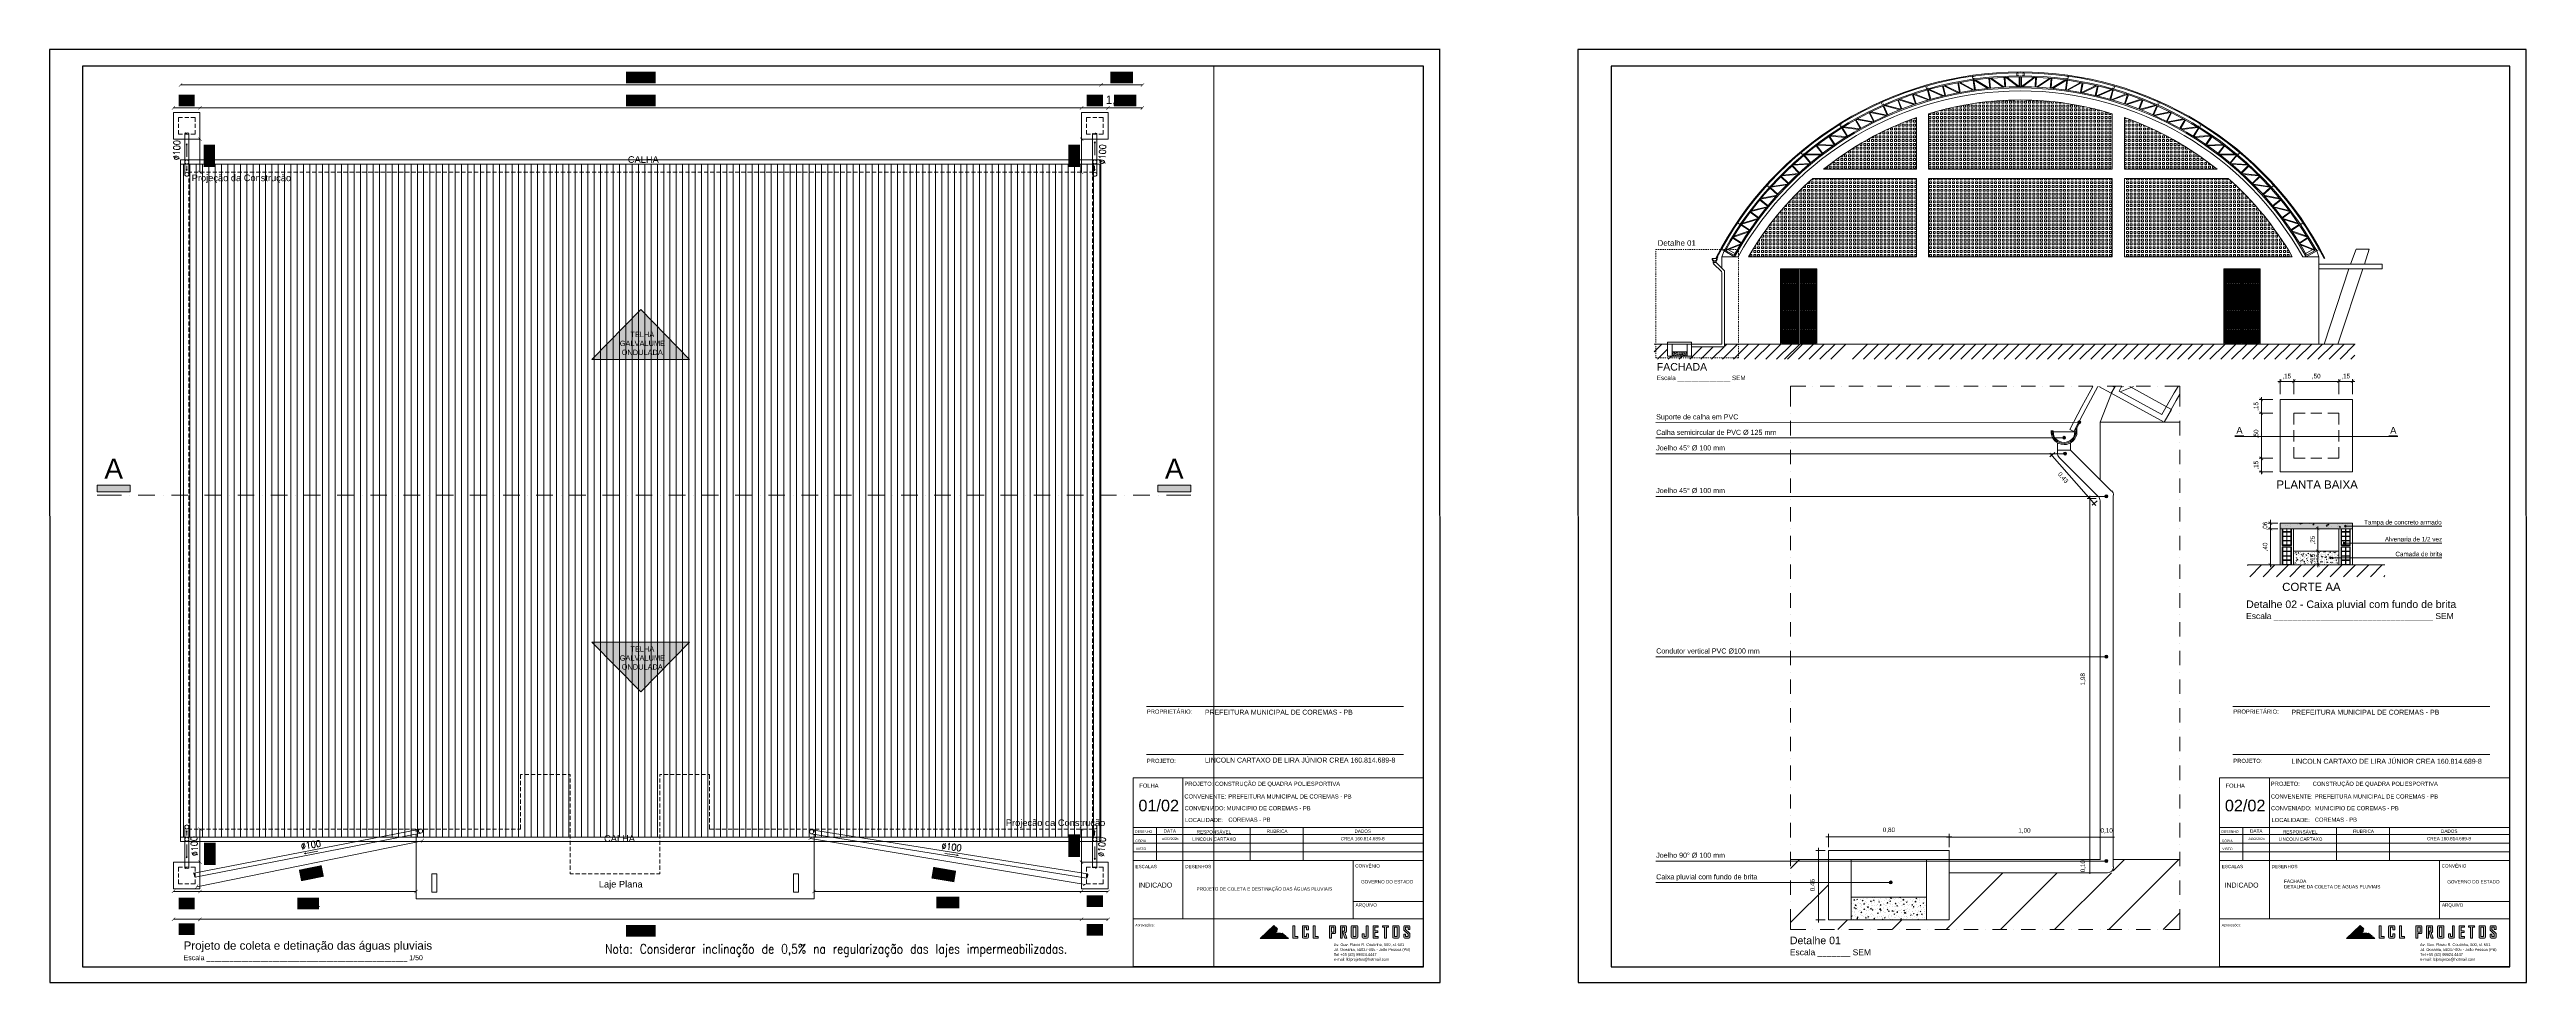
# Paper-space layout 'Layout1' of a CAD drawing. Header units: millimetres. Extents: x -538 to 956, y -10 to 553.
# The model-space entities are those that its viewports show. They can reach past a viewport. Long polylines and large blocks are cut down to what shows.
import ezdxf

# ---------------------------------------------------------------- set-up
doc = ezdxf.new("R2010")
doc.units = ezdxf.units.MM
for name, color, linetype, lineweight in [('CURVAS MESTRAS', 200, 'Continuous', 5), ('Frente', 7, 'Continuous', 5), ('LOGO LCL', 40, 'Continuous', 5)]:
    doc.layers.add(name, color=color, linetype=linetype, lineweight=lineweight)
for name, color, linetype, true_color in [('PDF3_0', 7, 'Continuous', 0x8e8e8e), ('PDF3_04-DETALHE', 7, 'Continuous', 0xc6c6c6), ('PDF3_A_PLUVIAL', 7, 'Continuous', 0x2491ff), ('PDF_13-CORTE', 7, 'Continuous', 0x7d7d7d), ('PDF_19-COBERTA', 7, 'Continuous', 0x7d7d7d), ('PDF_A-PROJEÇÃO', 7, 'Continuous', 0x7d7d7d), ('PDF_A_Cotas', 7, 'Continuous', 0xffffff), ('PDF_A_PLUVIAL', 7, 'Continuous', 0x2491ff), ('PDF_IND_FLUXO', 7, 'Continuous', 0xffffff)]:
    doc.layers.add(name, color=color, linetype=linetype, true_color=true_color)
for name, color, linetype in [('PDF3_07-HACHURIADO', 7, 'Continuous'), ('PDF3_08-COTAS', 7, 'Continuous'), ('PDF3_13-CORTE', 7, 'Continuous'), ('PDF3_2', 7, 'Continuous'), ('PDF3_COTAS', 7, 'Continuous'), ('PDF3_Parede', 7, 'Continuous'), ('PDF3_Text', 7, 'Continuous'), ('PDF3_texto', 7, 'Continuous'), ('PDF_0', 7, 'Continuous'), ('PDF_04-DETALHE', 7, 'Continuous'), ('PDF_A_Texto', 7, 'Continuous'), ('PDF_Camada 1', 7, 'Continuous'), ('PDF_Text', 7, 'Continuous')]:
    doc.layers.add(name, color=color, linetype=linetype)
doc.layers.add('Vista', color=2, linetype='Continuous', plot=False)
doc.styles.add('Arial', font='arial.ttf')
doc.styles.add('PDF Arial', font='arial.ttf')

# ---------------------------------------------------------------- blocks, each defined once
blk = doc.blocks.new('logo_LCL')
at = {"layer": 'LOGO LCL', "transparency": 33554687}
h = blk.add_hatch(color=156, dxfattribs=at)
edge = h.paths.add_edge_path()
edge.add_spline(control_points=[(-77, 15.6), (-77, 15.6), (-77, 15.6), (-77, 15.6), (-77, 15.6), (-77, 15.6), (-71.9, 20.6), (-71.9, 20.6), (-71.9, 20.6), (-71.9, 20.6), (-72.6, 21.3), (-72.6, 21.3), (-72.6, 21.3), (-72.6, 21.3), (-79.5, 14.7), (-79.5, 14.7), (-79.5, 14.7), (-65.2, 14.7), (-65.2, 14.7)], knot_values=[0.428571, 0.428571, 0.428571, 0.428571, 0.5, 0.5, 0.5, 0.50001, 0.571429, 0.571429, 0.571429, 0.571439, 0.714286, 0.714286, 0.714286, 0.714296, 1, 1, 1, 1.142857, 1.142857, 1.142857, 1.142857], degree=3, periodic=0)
edge.add_spline(control_points=[(-65.2, 14.7), (-65.2, 14.7), (-65.2, 14.7), (-65.2, 14.7), (-65.2, 14.7), (-65.2, 14.7), (-66.2, 15.6), (-66.2, 15.6), (-66.2, 15.6), (-66.2, 15.6), (-77, 15.6), (-77, 15.6)], knot_values=[0.142857, 0.142857, 0.142857, 0.142857, 0.214286, 0.214286, 0.214286, 0.214296, 0.285714, 0.285714, 0.285714, 0.285725, 0.428571, 0.428571, 0.428571, 0.428571], degree=3, periodic=0)
h = blk.add_hatch(color=253, dxfattribs=at)
edge = h.paths.add_edge_path()
edge.add_spline(control_points=[(-71.9, 20.5), (-71.9, 20.5), (-71.9, 20.5), (-71.9, 20.5), (-71.9, 20.5), (-71.9, 20.5), (-72.6, 21.2), (-72.6, 21.2), (-72.6, 21.2), (-72.6, 21.2), (-79.5, 14.7), (-79.5, 14.7), (-79.5, 14.7), (-65.2, 14.7), (-65.2, 14.7)], knot_values=[0.571429, 0.571429, 0.571429, 0.571429, 0.642857, 0.642857, 0.642857, 0.642867, 0.714286, 0.714286, 0.714286, 0.714296, 1, 1, 1, 1.142857, 1.142857, 1.142857, 1.142857], degree=3, periodic=0)
edge.add_spline(control_points=[(-65.2, 14.7), (-65.2, 14.7), (-65.2, 14.7), (-65.2, 14.7), (-65.2, 14.7), (-65.2, 14.7), (-66.2, 15.6), (-66.2, 15.6), (-66.2, 15.6), (-66.2, 15.6), (-77, 15.6), (-77, 15.6)], knot_values=[0.142857, 0.142857, 0.142857, 0.142857, 0.214286, 0.214286, 0.214286, 0.214296, 0.285714, 0.285714, 0.285714, 0.285725, 0.428571, 0.428571, 0.428571, 0.428571], degree=3, periodic=0)
edge.add_spline(control_points=[(-77, 15.6), (-77, 15.6), (-77, 15.6), (-77, 15.6), (-77, 15.6), (-77, 15.6), (-71.9, 20.5), (-71.9, 20.5)], knot_values=[0.428571, 0.428571, 0.428571, 0.428571, 0.5, 0.5, 0.5, 0.50001, 0.571429, 0.571429, 0.571429, 0.571429], degree=3, periodic=0)
edge = h.paths.add_edge_path(flags=17)
edge.add_spline(control_points=[(-70.8, 19.6), (-70.8, 19.6), (-70.8, 19.6), (-70.8, 19.6), (-70.8, 19.6), (-71.6, 20.3), (-71.6, 20.3), (-71.6, 20.3), (-71.6, 20.3), (-76.2, 15.9), (-76.2, 15.9), (-76.2, 15.9), (-66.6, 15.9), (-66.6, 15.9), (-66.6, 15.9), (-66.6, 15.9), (-68.4, 17.5), (-68.4, 17.5), (-68.4, 17.5), (-68.4, 17.5), (-68.9, 17.1), (-68.9, 17.1), (-68.9, 17.1), (-68.9, 17.1), (-68.9, 17.1), (-68.9, 17.1)], knot_values=[0.636364, 0.636364, 0.636364, 0.636364, 0.681818, 0.681818, 0.681818, 0.727273, 0.727273, 0.727273, 0.727283, 0.818182, 0.818182, 0.818182, 1, 1, 1, 1.00001, 1.090909, 1.090909, 1.090909, 1.090919, 1.136364, 1.136364, 1.136364, 1.136374, 1.181818, 1.181818, 1.181818, 1.181818], degree=3, periodic=0)
edge.add_spline(control_points=[(-68.9, 17.1), (-68.9, 17.1), (-68.3, 16.6), (-68.3, 16.6), (-68.3, 16.6), (-68.3, 16.6), (-68.3, 16.6), (-68.3, 16.6)], knot_values=[0.545455, 0.545455, 0.545455, 0.545455, 0.590909, 0.590909, 0.590909, 0.590919, 0.636364, 0.636364, 0.636364, 0.636364], degree=3, periodic=0)
edge.add_spline(control_points=[(-68.3, 16.6), (-68.3, 16.6), (-74.1, 16.6), (-74.1, 16.6), (-74.1, 16.6), (-74.1, 16.6), (-71.3, 19.3), (-71.3, 19.3), (-71.3, 19.3), (-71.3, 19.3), (-71.3, 19.3), (-71.3, 19.3)], knot_values=[0.363636, 0.363636, 0.363636, 0.363636, 0.454545, 0.454545, 0.454545, 0.454556, 0.5, 0.5, 0.5, 0.50001, 0.545455, 0.545455, 0.545455, 0.545455], degree=3, periodic=0)
edge.add_spline(control_points=[(-71.3, 19.3), (-71.3, 19.3), (-71.2, 19.1), (-71.2, 19.1), (-71.2, 19.1), (-71.2, 19.1), (-71.2, 19.1), (-71.2, 19.1)], knot_values=[0.272727, 0.272727, 0.272727, 0.272727, 0.318182, 0.318182, 0.318182, 0.318192, 0.363636, 0.363636, 0.363636, 0.363636], degree=3, periodic=0)
edge.add_spline(control_points=[(-71.2, 19.1), (-71.2, 19.1), (-70.8, 19.6), (-70.8, 19.6), (-70.8, 19.6)], knot_values=[0.181818, 0.181818, 0.181818, 0.181818, 0.227273, 0.272727, 0.272727, 0.272727, 0.272727], degree=3, periodic=0)
edge = h.paths.add_edge_path(flags=16)
edge.add_spline(control_points=[(-72.1, 17.3), (-72.1, 17.3), (-70.9, 18.5), (-70.9, 18.5), (-70.9, 18.5), (-70.9, 18.5), (-70.9, 18.5), (-70.9, 18.5)], knot_values=[0.285714, 0.285714, 0.285714, 0.285714, 0.357143, 0.357143, 0.357143, 0.357153, 0.428571, 0.428571, 0.428571, 0.428571], degree=3, periodic=0)
edge.add_spline(control_points=[(-70.9, 18.5), (-70.9, 18.5), (-71.3, 18.9), (-71.3, 18.9), (-71.3, 18.9), (-71.3, 18.9), (-73.4, 16.8), (-73.4, 16.8), (-73.4, 16.8), (-69, 16.8), (-69, 16.8), (-69, 16.8), (-69, 16.8), (-69, 16.8), (-69, 16.8)], knot_values=[0.714286, 0.714286, 0.714286, 0.714286, 0.857143, 0.857143, 0.857143, 0.857153, 1, 1, 1, 1.142857, 1.142857, 1.142857, 1.142867, 1.285714, 1.285714, 1.285714, 1.285714], degree=3, periodic=0)
edge.add_spline(control_points=[(-69, 16.8), (-69, 16.8), (-69.5, 17.3), (-69.5, 17.3), (-69.5, 17.3), (-69.5, 17.3), (-72.1, 17.3), (-72.1, 17.3), (-72.1, 17.3), (-72.1, 17.3), (-72.1, 17.3), (-72.1, 17.3)], knot_values=[0.428571, 0.428571, 0.428571, 0.428571, 0.571429, 0.571429, 0.571429, 0.571439, 0.642857, 0.642857, 0.642857, 0.642867, 0.714286, 0.714286, 0.714286, 0.714286], degree=3, periodic=0)
h = blk.add_hatch(color=155, dxfattribs=at)
edge = h.paths.add_edge_path()
edge.add_spline(control_points=[(-71.3, 19.3), (-71.3, 19.3), (-71.2, 19.2), (-71.2, 19.2), (-71.2, 19.2), (-71.2, 19.2), (-71.2, 19.2), (-71.2, 19.2)], knot_values=[0.272727, 0.272727, 0.272727, 0.272727, 0.318182, 0.318182, 0.318182, 0.318192, 0.363636, 0.363636, 0.363636, 0.363636], degree=3, periodic=0)
edge.add_spline(control_points=[(-71.2, 19.2), (-71.2, 19.2), (-70.8, 19.6), (-70.8, 19.6), (-70.8, 19.6), (-70.8, 19.6), (-70.8, 19.6), (-70.8, 19.6)], knot_values=[0.181818, 0.181818, 0.181818, 0.181818, 0.227273, 0.227273, 0.227273, 0.227283, 0.272727, 0.272727, 0.272727, 0.272727], degree=3, periodic=0)
edge.add_spline(control_points=[(-70.8, 19.6), (-70.8, 19.6), (-71.6, 20.4), (-71.6, 20.4), (-71.6, 20.4), (-71.6, 20.4), (-76.2, 15.9), (-76.2, 15.9), (-76.2, 15.9), (-66.6, 15.9), (-66.6, 15.9), (-66.6, 15.9), (-66.6, 15.9), (-68.4, 17.5), (-68.4, 17.5), (-68.4, 17.5), (-68.4, 17.5), (-68.9, 17.2), (-68.9, 17.2), (-68.9, 17.2), (-68.9, 17.2), (-68.3, 16.6), (-68.3, 16.6), (-68.3, 16.6), (-68.3, 16.6), (-68.3, 16.6), (-68.3, 16.6)], knot_values=[0.545455, 0.545455, 0.545455, 0.545455, 0.636364, 0.636364, 0.636364, 0.636374, 0.727273, 0.727273, 0.727273, 0.909091, 0.909091, 0.909091, 0.909101, 1, 1, 1, 1.00001, 1.090909, 1.090909, 1.090909, 1.090919, 1.136364, 1.136364, 1.136364, 1.136374, 1.181818, 1.181818, 1.181818, 1.181818], degree=3, periodic=0)
edge.add_spline(control_points=[(-68.3, 16.6), (-68.3, 16.6), (-74.1, 16.6), (-74.1, 16.6), (-74.1, 16.6), (-74.1, 16.6), (-74.1, 16.6), (-74.1, 16.6)], knot_values=[0.454545, 0.454545, 0.454545, 0.454545, 0.5, 0.5, 0.5, 0.50001, 0.545455, 0.545455, 0.545455, 0.545455], degree=3, periodic=0)
edge.add_spline(control_points=[(-74.1, 16.6), (-74.1, 16.6), (-71.3, 19.3), (-71.3, 19.3), (-71.3, 19.3), (-71.3, 19.3), (-71.3, 19.3), (-71.3, 19.3)], knot_values=[0.363636, 0.363636, 0.363636, 0.363636, 0.409091, 0.409091, 0.409091, 0.409101, 0.454545, 0.454545, 0.454545, 0.454545], degree=3, periodic=0)
h = blk.add_hatch(color=252, dxfattribs=at)
edge = h.paths.add_edge_path()
edge.add_spline(control_points=[(-70.9, 18.6), (-70.9, 18.6), (-71.3, 19), (-71.3, 19), (-71.3, 19), (-71.3, 19), (-73.4, 16.9), (-73.4, 16.9), (-73.4, 16.9), (-69, 16.9), (-69, 16.9), (-69, 16.9), (-69, 16.9), (-69, 16.9), (-69, 16.9)], knot_values=[0.714286, 0.714286, 0.714286, 0.714286, 0.857143, 0.857143, 0.857143, 0.857153, 1, 1, 1, 1.142857, 1.142857, 1.142857, 1.142867, 1.285714, 1.285714, 1.285714, 1.285714], degree=3, periodic=0)
edge.add_spline(control_points=[(-69, 16.9), (-69, 16.9), (-69.5, 17.4), (-69.5, 17.4), (-69.5, 17.4), (-69.5, 17.4), (-72.1, 17.4), (-72.1, 17.4), (-72.1, 17.4), (-72.1, 17.4), (-72.1, 17.4), (-72.1, 17.4)], knot_values=[0.428571, 0.428571, 0.428571, 0.428571, 0.571429, 0.571429, 0.571429, 0.571439, 0.642857, 0.642857, 0.642857, 0.642867, 0.714286, 0.714286, 0.714286, 0.714286], degree=3, periodic=0)
edge.add_spline(control_points=[(-72.1, 17.4), (-72.1, 17.4), (-70.9, 18.6), (-70.9, 18.6), (-70.9, 18.6), (-70.9, 18.6), (-70.9, 18.6), (-70.9, 18.6)], knot_values=[0.285714, 0.285714, 0.285714, 0.285714, 0.357143, 0.357143, 0.357143, 0.357153, 0.428571, 0.428571, 0.428571, 0.428571], degree=3, periodic=0)
h = blk.add_hatch(color=157, dxfattribs=at)
edge = h.paths.add_edge_path()
edge.add_spline(control_points=[(-62.1, 15.8), (-62.1, 15.8), (-62.1, 21.2), (-62.1, 21.2), (-62.1, 21.2), (-62.1, 21.2), (-62.1, 21.2), (-62.1, 21.2)], knot_values=[0.428571, 0.428571, 0.428571, 0.428571, 0.5, 0.5, 0.5, 0.50001, 0.571429, 0.571429, 0.571429, 0.571429], degree=3, periodic=0)
edge.add_spline(control_points=[(-62.1, 21.2), (-62.1, 21.2), (-63.1, 21.2), (-63.1, 21.2), (-63.1, 21.2), (-63.1, 21.2), (-63.1, 21.2), (-63.1, 21.2)], knot_values=[0.285714, 0.285714, 0.285714, 0.285714, 0.357143, 0.357143, 0.357143, 0.357153, 0.428571, 0.428571, 0.428571, 0.428571], degree=3, periodic=0)
edge.add_spline(control_points=[(-63.1, 21.2), (-63.1, 21.2), (-63.1, 14.9), (-63.1, 14.9), (-63.1, 14.9), (-63.1, 14.9), (-63.1, 14.9), (-63.1, 14.9)], knot_values=[0.142857, 0.142857, 0.142857, 0.142857, 0.214286, 0.214286, 0.214286, 0.214296, 0.285714, 0.285714, 0.285714, 0.285714], degree=3, periodic=0)
edge.add_spline(control_points=[(-63.1, 14.9), (-63.1, 14.9), (-60.6, 14.9), (-60.6, 14.9), (-60.6, 14.9), (-60.6, 15.8), (-60.6, 15.8), (-60.6, 15.8), (-60.6, 15.8), (-62.1, 15.8), (-62.1, 15.8), (-62.1, 15.8), (-62.1, 15.8), (-62.1, 15.8), (-62.1, 15.8)], knot_values=[0.571429, 0.571429, 0.571429, 0.571429, 0.714286, 0.714286, 0.714286, 1, 1, 1, 1.00001, 1.071429, 1.071429, 1.071429, 1.071439, 1.142857, 1.142857, 1.142857, 1.142857], degree=3, periodic=0)
edge = h.paths.add_edge_path()
edge.add_spline(control_points=[(-58.3, 20.8), (-58.3, 20.8), (-58.3, 20.8), (-58.3, 20.8), (-58.3, 20.8), (-58.3, 20.8), (-58.3, 15.4), (-58.3, 15.4)], knot_values=[0.176471, 0.176471, 0.176471, 0.176471, 0.205883, 0.205883, 0.205883, 0.205893, 0.235295, 0.235295, 0.235295, 0.235295], degree=3, periodic=0)
edge.add_spline(control_points=[(-58.3, 15.4), (-58.3, 15.4), (-58.3, 15.4), (-58.3, 15.4), (-58.3, 15.4), (-58.3, 15.1), (-58.2, 14.9), (-57.8, 14.9)], knot_values=[0.117648, 0.117648, 0.117648, 0.117648, 0.14706, 0.14706, 0.14706, 0.14707, 0.176471, 0.176471, 0.176471, 0.176471], degree=3, periodic=0)
edge.add_spline(control_points=[(-57.8, 14.9), (-57.8, 14.9), (-57.8, 14.9), (-57.8, 14.9), (-57.8, 14.9), (-57.8, 14.9), (-55.7, 14.9), (-55.7, 14.9)], knot_values=[0.058824, 0.058824, 0.058824, 0.058824, 0.088236, 0.088236, 0.088236, 0.088346, 0.117648, 0.117648, 0.117648, 0.117648], degree=3, periodic=0)
edge.add_spline(control_points=[(-55.7, 14.9), (-55.7, 14.9), (-55.7, 14.9), (-55.7, 14.9), (-55.7, 14.9), (-55.4, 14.9), (-55.2, 15.1), (-55.2, 15.4)], knot_values=[0, 0, 0, 0, 0.029412, 0.029412, 0.029412, 0.029522, 0.058824, 0.058824, 0.058824, 0.058824], degree=3, periodic=0)
edge.add_spline(control_points=[(-55.2, 15.4), (-55.2, 15.4), (-55.2, 17.1), (-55.2, 17.1), (-55.2, 17.1), (-55.2, 17.1), (-56.2, 17.1), (-56.2, 17.1), (-56.2, 17.1), (-56.2, 17.1), (-56.2, 15.8), (-56.2, 15.8), (-56.2, 15.8), (-56.2, 15.8), (-57.4, 15.8), (-57.4, 15.8), (-57.4, 15.8), (-57.4, 15.8), (-57.4, 20.4), (-57.4, 20.4), (-57.4, 20.4), (-57.4, 20.4), (-56.2, 20.4), (-56.2, 20.4), (-56.2, 20.4), (-56.2, 20.4), (-56.2, 19.2), (-56.2, 19.2), (-56.2, 19.2), (-56.2, 19.2), (-55.2, 19.2), (-55.2, 19.2), (-55.2, 19.2), (-55.2, 19.2), (-55.2, 20.8), (-55.2, 20.8)], knot_values=[0.411771, 0.411771, 0.411771, 0.411771, 0.529418, 0.529418, 0.529418, 0.529428, 0.588241, 0.588241, 0.588241, 0.588251, 0.647065, 0.647065, 0.647065, 0.647075, 0.705888, 0.705888, 0.705888, 0.705898, 0.764712, 0.764712, 0.764712, 0.764722, 0.823535, 0.823535, 0.823535, 0.823546, 0.882359, 0.882359, 0.882359, 0.882369, 0.941182, 0.941182, 0.941182, 0.941193, 1, 1, 1, 1], degree=3, periodic=0)
edge.add_spline(control_points=[(-55.2, 20.8), (-55.2, 20.8), (-55.2, 20.8), (-55.2, 20.8), (-55.2, 20.8), (-55.2, 21.1), (-55.4, 21.2), (-55.7, 21.2)], knot_values=[0.352942, 0.352942, 0.352942, 0.352942, 0.352953, 0.352953, 0.352953, 0.353058, 0.411771, 0.411771, 0.411771, 0.411771], degree=3, periodic=0)
edge.add_spline(control_points=[(-55.7, 21.2), (-55.7, 21.2), (-55.7, 21.2), (-55.7, 21.2), (-55.7, 21.2), (-55.7, 21.2), (-57.8, 21.2), (-57.8, 21.2)], knot_values=[0.294118, 0.294118, 0.294118, 0.294118, 0.32353, 0.32353, 0.32353, 0.32354, 0.352942, 0.352942, 0.352942, 0.352942], degree=3, periodic=0)
edge.add_spline(control_points=[(-57.8, 21.2), (-57.8, 21.2), (-57.8, 21.2), (-57.8, 21.2), (-57.8, 21.2), (-58.2, 21.2), (-58.3, 21.1), (-58.3, 20.8)], knot_values=[0.235295, 0.235295, 0.235295, 0.235295, 0.264707, 0.264707, 0.264707, 0.264717, 0.294118, 0.294118, 0.294118, 0.294118], degree=3, periodic=0)
edge = h.paths.add_edge_path()
edge.add_spline(control_points=[(-51.8, 15.8), (-51.8, 15.8), (-51.8, 21.2), (-51.8, 21.2), (-51.8, 21.2), (-51.8, 21.2), (-51.8, 21.2), (-51.8, 21.2)], knot_values=[0.428571, 0.428571, 0.428571, 0.428571, 0.5, 0.5, 0.5, 0.50001, 0.571429, 0.571429, 0.571429, 0.571429], degree=3, periodic=0)
edge.add_spline(control_points=[(-51.8, 21.2), (-51.8, 21.2), (-52.8, 21.2), (-52.8, 21.2), (-52.8, 21.2), (-52.8, 21.2), (-52.8, 21.2), (-52.8, 21.2)], knot_values=[0.285714, 0.285714, 0.285714, 0.285714, 0.357143, 0.357143, 0.357143, 0.357153, 0.428571, 0.428571, 0.428571, 0.428571], degree=3, periodic=0)
edge.add_spline(control_points=[(-52.8, 21.2), (-52.8, 21.2), (-52.8, 14.9), (-52.8, 14.9), (-52.8, 14.9), (-52.8, 14.9), (-52.8, 14.9), (-52.8, 14.9)], knot_values=[0.142857, 0.142857, 0.142857, 0.142857, 0.214286, 0.214286, 0.214286, 0.214296, 0.285714, 0.285714, 0.285714, 0.285714], degree=3, periodic=0)
edge.add_spline(control_points=[(-52.8, 14.9), (-52.8, 14.9), (-50.3, 14.9), (-50.3, 14.9), (-50.3, 14.9), (-50.3, 15.8), (-50.3, 15.8), (-50.3, 15.8), (-50.3, 15.8), (-51.8, 15.8), (-51.8, 15.8), (-51.8, 15.8), (-51.8, 15.8), (-51.8, 15.8), (-51.8, 15.8)], knot_values=[0.571429, 0.571429, 0.571429, 0.571429, 0.714286, 0.714286, 0.714286, 1, 1, 1, 1.00001, 1.071429, 1.071429, 1.071429, 1.071439, 1.142857, 1.142857, 1.142857, 1.142857], degree=3, periodic=0)
edge = h.paths.add_edge_path()
edge.add_spline(control_points=[(-44.6, 21.2), (-44.6, 21.2), (-44.6, 21.2), (-44.6, 21.2), (-44.6, 21.2), (-44.6, 21.2), (-44.6, 14.9), (-44.6, 14.9)], knot_values=[0.444446, 0.444446, 0.444446, 0.444446, 0.500007, 0.500007, 0.500007, 0.500107, 0.555557, 0.555557, 0.555557, 0.555557], degree=3, periodic=0)
edge.add_spline(control_points=[(-44.6, 14.9), (-44.6, 14.9), (-44.6, 14.9), (-44.6, 14.9), (-44.6, 14.9), (-44.6, 14.9), (-43.7, 14.9), (-43.7, 14.9)], knot_values=[0.333334, 0.333334, 0.333334, 0.333334, 0.388896, 0.388896, 0.388896, 0.388996, 0.444446, 0.444446, 0.444446, 0.444446], degree=3, periodic=0)
edge.add_spline(control_points=[(-43.7, 14.9), (-43.7, 14.9), (-43.7, 14.9), (-43.7, 14.9), (-43.7, 14.9), (-43.7, 14.9), (-43.7, 17.2), (-43.7, 17.2)], knot_values=[0.222223, 0.222223, 0.222223, 0.222223, 0.277785, 0.277785, 0.277785, 0.277885, 0.333334, 0.333334, 0.333334, 0.333334], degree=3, periodic=0)
edge.add_spline(control_points=[(-43.7, 17.2), (-43.7, 17.2), (-43.7, 17.2), (-43.7, 17.2), (-43.7, 17.2), (-43.7, 17.2), (-42.1, 17.2), (-42.1, 17.2)], knot_values=[0.111112, 0.111112, 0.111112, 0.111112, 0.166673, 0.166673, 0.166673, 0.166773, 0.222223, 0.222223, 0.222223, 0.222223], degree=3, periodic=0)
edge.add_spline(control_points=[(-42.1, 17.2), (-42.1, 17.2), (-42.1, 17.2), (-42.1, 17.2), (-42.1, 17.2), (-41.8, 17.2), (-41.6, 17.4), (-41.6, 17.7)], knot_values=[0, 0, 0, 0, 0.055562, 0.055562, 0.055562, 0.055662, 0.111112, 0.111112, 0.111112, 0.111112], degree=3, periodic=0)
edge.add_spline(control_points=[(-41.6, 17.7), (-41.6, 17.7), (-41.6, 20.8), (-41.6, 20.8)], knot_values=[0.77778, 0.77778, 0.77778, 0.77778, 1, 1, 1, 1], degree=3, periodic=0)
edge.add_spline(control_points=[(-41.6, 20.8), (-41.6, 20.8), (-41.6, 20.8), (-41.6, 20.8), (-41.6, 20.8), (-41.6, 21.1), (-41.8, 21.2), (-42.1, 21.2)], knot_values=[0.666668, 0.666668, 0.666668, 0.666668, 0.72223, 0.72223, 0.72223, 0.72233, 0.77778, 0.77778, 0.77778, 0.77778], degree=3, periodic=0)
edge.add_spline(control_points=[(-42.1, 21.2), (-42.1, 21.2), (-42.1, 21.2), (-42.1, 21.2), (-42.1, 21.2), (-42.1, 21.2), (-44.6, 21.2), (-44.6, 21.2)], knot_values=[0.555557, 0.555557, 0.555557, 0.555557, 0.611118, 0.611118, 0.611118, 0.611218, 0.666668, 0.666668, 0.666668, 0.666668], degree=3, periodic=0)
edge = h.paths.add_edge_path(flags=16)
edge.add_spline(control_points=[(-42.5, 20.4), (-42.5, 20.4), (-42.5, 18), (-42.5, 18), (-42.5, 18), (-43.7, 18), (-43.7, 18), (-43.7, 18), (-43.7, 18), (-43.7, 20.4), (-43.7, 20.4), (-43.7, 20.4), (-43.7, 20.4), (-43.7, 20.4), (-43.7, 20.4)], knot_values=[0.4, 0.4, 0.4, 0.4, 0.6, 0.6, 0.6, 1, 1, 1, 1.00001, 1.1, 1.1, 1.1, 1.10001, 1.2, 1.2, 1.2, 1.2], degree=3, periodic=0)
edge.add_spline(control_points=[(-43.7, 20.4), (-43.7, 20.4), (-42.5, 20.4), (-42.5, 20.4), (-42.5, 20.4), (-42.5, 20.4), (-42.5, 20.4), (-42.5, 20.4)], knot_values=[0.2, 0.2, 0.2, 0.2, 0.3, 0.3, 0.3, 0.30001, 0.4, 0.4, 0.4, 0.4], degree=3, periodic=0)
edge = h.paths.add_edge_path()
edge.add_spline(control_points=[(-39.2, 21.2), (-39.2, 21.2), (-39.2, 21.2), (-39.2, 21.2), (-39.2, 21.2), (-39.2, 21.2), (-39.2, 14.9), (-39.2, 14.9)], knot_values=[0.500001, 0.500001, 0.500001, 0.500001, 0.531251, 0.531251, 0.531251, 0.531361, 0.562501, 0.562501, 0.562501, 0.562501], degree=3, periodic=0)
edge.add_spline(control_points=[(-39.2, 14.9), (-39.2, 14.9), (-39.2, 14.9), (-39.2, 14.9), (-39.2, 14.9), (-39.2, 14.9), (-38.3, 14.9), (-38.3, 14.9)], knot_values=[0.437501, 0.437501, 0.437501, 0.437501, 0.468751, 0.468751, 0.468751, 0.468761, 0.500001, 0.500001, 0.500001, 0.500001], degree=3, periodic=0)
edge.add_spline(control_points=[(-38.3, 14.9), (-38.3, 14.9), (-38.3, 14.9), (-38.3, 14.9), (-38.3, 14.9), (-38.3, 14.9), (-38.3, 20.4), (-38.3, 20.4)], knot_values=[0.375001, 0.375001, 0.375001, 0.375001, 0.406251, 0.406251, 0.406251, 0.406261, 0.437501, 0.437501, 0.437501, 0.437501], degree=3, periodic=0)
edge.add_spline(control_points=[(-38.3, 20.4), (-38.3, 20.4), (-38.3, 20.4), (-38.3, 20.4), (-38.3, 20.4), (-38.3, 20.4), (-37.1, 20.4), (-37.1, 20.4)], knot_values=[0.312501, 0.312501, 0.312501, 0.312501, 0.343751, 0.343751, 0.343751, 0.343761, 0.375001, 0.375001, 0.375001, 0.375001], degree=3, periodic=0)
edge.add_spline(control_points=[(-37.1, 20.4), (-37.1, 20.4), (-37.1, 20.4), (-37.1, 20.4), (-37.1, 20.4), (-37.1, 20.4), (-37.1, 18.4), (-37.1, 18.4)], knot_values=[0.250001, 0.250001, 0.250001, 0.250001, 0.281251, 0.281251, 0.281251, 0.281261, 0.312501, 0.312501, 0.312501, 0.312501], degree=3, periodic=0)
edge.add_spline(control_points=[(-37.1, 18.4), (-37.1, 18.4), (-37.1, 18.4), (-37.1, 18.4), (-37.1, 18.4), (-37.1, 18.4), (-38, 18.4), (-38, 18.4)], knot_values=[0.187501, 0.187501, 0.187501, 0.187501, 0.218751, 0.218751, 0.218751, 0.218761, 0.250001, 0.250001, 0.250001, 0.250001], degree=3, periodic=0)
edge.add_spline(control_points=[(-38, 18.4), (-38, 18.4), (-38, 18.4), (-38, 18.4), (-38, 18.4), (-38, 18.1), (-38, 17.9), (-38, 17.9)], knot_values=[0.125001, 0.125001, 0.125001, 0.125001, 0.156251, 0.156251, 0.156251, 0.156261, 0.187501, 0.187501, 0.187501, 0.187501], degree=3, periodic=0)
edge.add_spline(control_points=[(-38, 17.9), (-38, 17.9), (-38, 17.9), (-38, 17.9), (-38, 17.9), (-38, 17.9), (-37, 14.9), (-37, 14.9)], knot_values=[0.062501, 0.062501, 0.062501, 0.062501, 0.093751, 0.093751, 0.093751, 0.093861, 0.125001, 0.125001, 0.125001, 0.125001], degree=3, periodic=0)
edge.add_spline(control_points=[(-37, 14.9), (-37, 14.9), (-37, 14.9), (-37, 14.9), (-37, 14.9), (-37, 14.9), (-36.7, 14.9), (-36.5, 14.9)], knot_values=[0.03125, 0.03125, 0.03125, 0.03125, 0.046876, 0.046876, 0.046876, 0.046886, 0.062501, 0.062501, 0.062501, 0.062501], degree=3, periodic=0)
edge.add_spline(control_points=[(-36.5, 14.9), (-36.2, 14.9), (-36, 14.9), (-36, 14.9), (-36, 14.9), (-37, 17.8), (-37, 17.8)], knot_values=[0.875001, 0.875001, 0.875001, 0.875001, 0.906251, 0.906251, 0.906251, 1.03125, 1.03125, 1.03125, 1.03125], degree=3, periodic=0)
edge.add_spline(control_points=[(-37, 17.8), (-37, 17.8), (-37, 17.8), (-37, 17.8), (-37, 17.8), (-36.7, 17.8), (-36.5, 17.8), (-36.4, 17.9)], knot_values=[0.812501, 0.812501, 0.812501, 0.812501, 0.843757, 0.843757, 0.843757, 0.843857, 0.875001, 0.875001, 0.875001, 0.875001], degree=3, periodic=0)
edge.add_spline(control_points=[(-36.4, 17.9), (-36.4, 17.9), (-36.4, 17.9), (-36.4, 17.9), (-36.4, 17.9), (-36.2, 17.9), (-36.2, 18.1), (-36.2, 18.3)], knot_values=[0.750001, 0.750001, 0.750001, 0.750001, 0.781251, 0.781251, 0.781251, 0.781361, 0.812501, 0.812501, 0.812501, 0.812501], degree=3, periodic=0)
edge.add_spline(control_points=[(-36.2, 18.3), (-36.2, 18.3), (-36.2, 18.3), (-36.2, 18.3), (-36.2, 18.3), (-36.2, 18.3), (-36.2, 20.8), (-36.2, 20.8)], knot_values=[0.687501, 0.687501, 0.687501, 0.687501, 0.718751, 0.718751, 0.718751, 0.718861, 0.750001, 0.750001, 0.750001, 0.750001], degree=3, periodic=0)
edge.add_spline(control_points=[(-36.2, 20.8), (-36.2, 20.8), (-36.2, 20.8), (-36.2, 20.8), (-36.2, 20.8), (-36.2, 21.1), (-36.3, 21.2), (-36.7, 21.2)], knot_values=[0.625001, 0.625001, 0.625001, 0.625001, 0.656251, 0.656251, 0.656251, 0.656361, 0.687501, 0.687501, 0.687501, 0.687501], degree=3, periodic=0)
edge.add_spline(control_points=[(-36.7, 21.2), (-36.7, 21.2), (-36.7, 21.2), (-36.7, 21.2), (-36.7, 21.2), (-36.7, 21.2), (-39.2, 21.2), (-39.2, 21.2)], knot_values=[0.562501, 0.562501, 0.562501, 0.562501, 0.593751, 0.593751, 0.593751, 0.593861, 0.625001, 0.625001, 0.625001, 0.625001], degree=3, periodic=0)
edge = h.paths.add_edge_path()
edge.add_spline(control_points=[(-33.7, 20.8), (-33.7, 20.8), (-33.7, 20.8), (-33.7, 20.8), (-33.7, 20.8), (-33.7, 20.8), (-33.7, 15.4), (-33.7, 15.4)], knot_values=[0.333334, 0.333334, 0.333334, 0.333334, 0.388896, 0.388896, 0.388896, 0.388996, 0.444446, 0.444446, 0.444446, 0.444446], degree=3, periodic=0)
edge.add_spline(control_points=[(-33.7, 15.4), (-33.7, 15.4), (-33.7, 15.4), (-33.7, 15.4), (-33.7, 15.4), (-33.7, 15.1), (-33.6, 14.9), (-33.2, 14.9)], knot_values=[0.222223, 0.222223, 0.222223, 0.222223, 0.277785, 0.277785, 0.277785, 0.277885, 0.333334, 0.333334, 0.333334, 0.333334], degree=3, periodic=0)
edge.add_spline(control_points=[(-33.2, 14.9), (-33.2, 14.9), (-33.2, 14.9), (-33.2, 14.9), (-33.2, 14.9), (-33.2, 14.9), (-31, 14.9), (-31, 14.9)], knot_values=[0.111112, 0.111112, 0.111112, 0.111112, 0.166673, 0.166673, 0.166673, 0.166773, 0.222223, 0.222223, 0.222223, 0.222223], degree=3, periodic=0)
edge.add_spline(control_points=[(-31, 14.9), (-31, 14.9), (-31, 14.9), (-31, 14.9), (-31, 14.9), (-30.7, 14.9), (-30.5, 15.1), (-30.5, 15.4)], knot_values=[0, 0, 0, 0, 0.055562, 0.055562, 0.055562, 0.055662, 0.111112, 0.111112, 0.111112, 0.111112], degree=3, periodic=0)
edge.add_spline(control_points=[(-30.5, 15.4), (-30.5, 15.4), (-30.5, 20.8), (-30.5, 20.8)], knot_values=[0.77778, 0.77778, 0.77778, 0.77778, 1, 1, 1, 1], degree=3, periodic=0)
edge.add_spline(control_points=[(-30.5, 20.8), (-30.5, 20.8), (-30.5, 20.8), (-30.5, 20.8), (-30.5, 20.8), (-30.5, 21.1), (-30.7, 21.2), (-31, 21.2)], knot_values=[0.666668, 0.666668, 0.666668, 0.666668, 0.72223, 0.72223, 0.72223, 0.72233, 0.77778, 0.77778, 0.77778, 0.77778], degree=3, periodic=0)
edge.add_spline(control_points=[(-31, 21.2), (-31, 21.2), (-31, 21.2), (-31, 21.2), (-31, 21.2), (-31, 21.2), (-33.2, 21.2), (-33.2, 21.2)], knot_values=[0.555557, 0.555557, 0.555557, 0.555557, 0.611118, 0.611118, 0.611118, 0.611218, 0.666668, 0.666668, 0.666668, 0.666668], degree=3, periodic=0)
edge.add_spline(control_points=[(-33.2, 21.2), (-33.2, 21.2), (-33.2, 21.2), (-33.2, 21.2), (-33.2, 21.2), (-33.6, 21.2), (-33.7, 21.1), (-33.7, 20.8)], knot_values=[0.444446, 0.444446, 0.444446, 0.444446, 0.500007, 0.500007, 0.500007, 0.500107, 0.555557, 0.555557, 0.555557, 0.555557], degree=3, periodic=0)
edge = h.paths.add_edge_path(flags=16)
edge.add_spline(control_points=[(-31.5, 20.4), (-31.5, 20.4), (-31.5, 15.8), (-31.5, 15.8), (-31.5, 15.8), (-32.8, 15.8), (-32.8, 15.8), (-32.8, 15.8), (-32.8, 15.8), (-32.8, 20.4), (-32.8, 20.4), (-32.8, 20.4), (-32.8, 20.4), (-32.8, 20.4), (-32.8, 20.4)], knot_values=[0.4, 0.4, 0.4, 0.4, 0.6, 0.6, 0.6, 1, 1, 1, 1.00001, 1.1, 1.1, 1.1, 1.10001, 1.2, 1.2, 1.2, 1.2], degree=3, periodic=0)
edge.add_spline(control_points=[(-32.8, 20.4), (-32.8, 20.4), (-31.5, 20.4), (-31.5, 20.4), (-31.5, 20.4), (-31.5, 20.4), (-31.5, 20.4), (-31.5, 20.4)], knot_values=[0.2, 0.2, 0.2, 0.2, 0.3, 0.3, 0.3, 0.30001, 0.4, 0.4, 0.4, 0.4], degree=3, periodic=0)
edge = h.paths.add_edge_path()
edge.add_spline(control_points=[(-25.3, 15.4), (-25.3, 15.4), (-25.3, 21.2), (-25.3, 21.2), (-25.3, 21.2), (-25.3, 21.2), (-26.2, 21.2), (-26.2, 21.2), (-26.2, 21.2), (-26.2, 21.2), (-26.2, 15.8), (-26.2, 15.8), (-26.2, 15.8), (-26.2, 15.8), (-27.3, 15.8), (-27.3, 15.8), (-27.3, 15.8), (-27.3, 15.8), (-27.3, 17.1), (-27.3, 17.1), (-27.3, 17.1), (-27.3, 17.1), (-28.2, 17.1), (-28.2, 17.1), (-28.2, 17.1), (-28.2, 17.1), (-28.2, 15.4), (-28.2, 15.4)], knot_values=[0.272735, 0.272735, 0.272735, 0.272735, 0.454553, 0.454553, 0.454553, 0.454563, 0.545462, 0.545462, 0.545462, 0.545472, 0.636371, 0.636371, 0.636371, 0.636381, 0.72728, 0.72728, 0.72728, 0.72729, 0.818189, 0.818189, 0.818189, 0.818199, 0.909098, 0.909098, 0.909098, 0.909108, 1, 1, 1, 1], degree=3, periodic=0)
edge.add_spline(control_points=[(-28.2, 15.4), (-28.2, 15.4), (-28.2, 15.4), (-28.2, 15.4), (-28.2, 15.4), (-28.2, 15.1), (-28, 14.9), (-27.7, 14.9)], knot_values=[0.181819, 0.181819, 0.181819, 0.181819, 0.181831, 0.181831, 0.181831, 0.181937, 0.272735, 0.272735, 0.272735, 0.272735], degree=3, periodic=0)
edge.add_spline(control_points=[(-27.7, 14.9), (-27.7, 14.9), (-27.7, 14.9), (-27.7, 14.9), (-27.7, 14.9), (-27.7, 14.9), (-25.8, 14.9), (-25.8, 14.9)], knot_values=[0.09091, 0.09091, 0.09091, 0.09091, 0.136365, 0.136365, 0.136365, 0.136375, 0.181819, 0.181819, 0.181819, 0.181819], degree=3, periodic=0)
edge.add_spline(control_points=[(-25.8, 14.9), (-25.8, 14.9), (-25.8, 14.9), (-25.8, 14.9), (-25.8, 14.9), (-25.4, 14.9), (-25.3, 15.1), (-25.3, 15.4)], knot_values=[0, 0, 0, 0, 0.045456, 0.045456, 0.045456, 0.045466, 0.09091, 0.09091, 0.09091, 0.09091], degree=3, periodic=0)
edge = h.paths.add_edge_path()
edge.add_spline(control_points=[(-22.8, 21.2), (-22.8, 21.2), (-22.8, 14.9), (-22.8, 14.9), (-22.8, 14.9), (-22.8, 14.9), (-22.8, 14.9), (-22.8, 14.9)], knot_values=[0.076923, 0.076923, 0.076923, 0.076923, 0.115385, 0.115385, 0.115385, 0.115395, 0.153846, 0.153846, 0.153846, 0.153846], degree=3, periodic=0)
edge.add_spline(control_points=[(-22.8, 14.9), (-22.8, 14.9), (-20.2, 14.9), (-20.2, 14.9), (-20.2, 14.9), (-20.2, 15.8), (-20.2, 15.8), (-20.2, 15.8), (-20.2, 15.8), (-21.9, 15.8), (-21.9, 15.8), (-21.9, 15.8), (-21.9, 15.8), (-21.9, 15.8), (-21.9, 15.8)], knot_values=[0.769231, 0.769231, 0.769231, 0.769231, 0.846154, 0.846154, 0.846154, 1, 1, 1, 1.00001, 1.038462, 1.038462, 1.038462, 1.038472, 1.076923, 1.076923, 1.076923, 1.076923], degree=3, periodic=0)
edge.add_spline(control_points=[(-21.9, 15.8), (-21.9, 15.8), (-21.9, 17.8), (-21.9, 17.8), (-21.9, 17.8), (-21.9, 17.8), (-21.9, 17.8), (-21.9, 17.8)], knot_values=[0.692308, 0.692308, 0.692308, 0.692308, 0.730769, 0.730769, 0.730769, 0.730779, 0.769231, 0.769231, 0.769231, 0.769231], degree=3, periodic=0)
edge.add_spline(control_points=[(-21.9, 17.8), (-21.9, 17.8), (-20.4, 17.8), (-20.4, 17.8), (-20.4, 17.8), (-20.4, 17.8), (-20.4, 17.8), (-20.4, 17.8)], knot_values=[0.615385, 0.615385, 0.615385, 0.615385, 0.653846, 0.653846, 0.653846, 0.653856, 0.692308, 0.692308, 0.692308, 0.692308], degree=3, periodic=0)
edge.add_spline(control_points=[(-20.4, 17.8), (-20.4, 17.8), (-20.4, 18.6), (-20.4, 18.6), (-20.4, 18.6), (-20.4, 18.6), (-20.4, 18.6), (-20.4, 18.6)], knot_values=[0.538462, 0.538462, 0.538462, 0.538462, 0.576923, 0.576923, 0.576923, 0.576933, 0.615385, 0.615385, 0.615385, 0.615385], degree=3, periodic=0)
edge.add_spline(control_points=[(-20.4, 18.6), (-20.4, 18.6), (-21.9, 18.6), (-21.9, 18.6), (-21.9, 18.6), (-21.9, 18.6), (-21.9, 18.6), (-21.9, 18.6)], knot_values=[0.461538, 0.461538, 0.461538, 0.461538, 0.5, 0.5, 0.5, 0.50001, 0.538462, 0.538462, 0.538462, 0.538462], degree=3, periodic=0)
edge.add_spline(control_points=[(-21.9, 18.6), (-21.9, 18.6), (-21.9, 20.4), (-21.9, 20.4), (-21.9, 20.4), (-21.9, 20.4), (-21.9, 20.4), (-21.9, 20.4)], knot_values=[0.384615, 0.384615, 0.384615, 0.384615, 0.423077, 0.423077, 0.423077, 0.423087, 0.461538, 0.461538, 0.461538, 0.461538], degree=3, periodic=0)
edge.add_spline(control_points=[(-21.9, 20.4), (-21.9, 20.4), (-20.2, 20.4), (-20.2, 20.4), (-20.2, 20.4), (-20.2, 20.4), (-20.2, 20.4), (-20.2, 20.4)], knot_values=[0.307692, 0.307692, 0.307692, 0.307692, 0.346154, 0.346154, 0.346154, 0.346164, 0.384615, 0.384615, 0.384615, 0.384615], degree=3, periodic=0)
edge.add_spline(control_points=[(-20.2, 20.4), (-20.2, 20.4), (-20.2, 21.2), (-20.2, 21.2), (-20.2, 21.2), (-20.2, 21.2), (-20.2, 21.2), (-20.2, 21.2)], knot_values=[0.230769, 0.230769, 0.230769, 0.230769, 0.269231, 0.269231, 0.269231, 0.269241, 0.307692, 0.307692, 0.307692, 0.307692], degree=3, periodic=0)
edge.add_spline(control_points=[(-20.2, 21.2), (-20.2, 21.2), (-22.8, 21.2), (-22.8, 21.2), (-22.8, 21.2), (-22.8, 21.2), (-22.8, 21.2), (-22.8, 21.2)], knot_values=[0.153846, 0.153846, 0.153846, 0.153846, 0.192308, 0.192308, 0.192308, 0.192318, 0.230769, 0.230769, 0.230769, 0.230769], degree=3, periodic=0)
edge = h.paths.add_edge_path()
edge.add_spline(control_points=[(-16.1, 14.9), (-16.1, 14.9), (-16.1, 20.4), (-16.1, 20.4), (-16.1, 20.4), (-16.1, 20.4), (-16.1, 20.4), (-16.1, 20.4)], knot_values=[0.111111, 0.111111, 0.111111, 0.111111, 0.166667, 0.166667, 0.166667, 0.166677, 0.222222, 0.222222, 0.222222, 0.222222], degree=3, periodic=0)
edge.add_spline(control_points=[(-16.1, 20.4), (-16.1, 20.4), (-15.1, 20.4), (-15.1, 20.4), (-15.1, 20.4), (-15.1, 21.2), (-15.1, 21.2), (-15.1, 21.2), (-15.1, 21.2), (-18.1, 21.2), (-18.1, 21.2), (-18.1, 21.2), (-18.1, 21.2), (-18.1, 21.2), (-18.1, 21.2)], knot_values=[0.666667, 0.666667, 0.666667, 0.666667, 0.777778, 0.777778, 0.777778, 1, 1, 1, 1.00001, 1.055556, 1.055556, 1.055556, 1.055566, 1.111111, 1.111111, 1.111111, 1.111111], degree=3, periodic=0)
edge.add_spline(control_points=[(-18.1, 21.2), (-18.1, 21.2), (-18.1, 20.4), (-18.1, 20.4), (-18.1, 20.4), (-18.1, 20.4), (-18.1, 20.4), (-18.1, 20.4)], knot_values=[0.555556, 0.555556, 0.555556, 0.555556, 0.611111, 0.611111, 0.611111, 0.611121, 0.666667, 0.666667, 0.666667, 0.666667], degree=3, periodic=0)
edge.add_spline(control_points=[(-18.1, 20.4), (-18.1, 20.4), (-17.1, 20.4), (-17.1, 20.4), (-17.1, 20.4), (-17.1, 20.4), (-17.1, 20.4), (-17.1, 20.4)], knot_values=[0.444444, 0.444444, 0.444444, 0.444444, 0.5, 0.5, 0.5, 0.50001, 0.555556, 0.555556, 0.555556, 0.555556], degree=3, periodic=0)
edge.add_spline(control_points=[(-17.1, 20.4), (-17.1, 20.4), (-17.1, 14.9), (-17.1, 14.9), (-17.1, 14.9), (-17.1, 14.9), (-16.1, 14.9), (-16.1, 14.9), (-16.1, 14.9), (-16.1, 14.9), (-16.1, 14.9), (-16.1, 14.9)], knot_values=[0.222222, 0.222222, 0.222222, 0.222222, 0.333333, 0.333333, 0.333333, 0.333344, 0.388889, 0.388889, 0.388889, 0.388899, 0.444444, 0.444444, 0.444444, 0.444444], degree=3, periodic=0)
edge = h.paths.add_edge_path()
edge.add_spline(control_points=[(-12.9, 20.8), (-12.9, 20.8), (-12.9, 20.8), (-12.9, 20.8), (-12.9, 20.8), (-12.9, 20.8), (-12.9, 15.4), (-12.9, 15.4)], knot_values=[0.333334, 0.333334, 0.333334, 0.333334, 0.388896, 0.388896, 0.388896, 0.388996, 0.444446, 0.444446, 0.444446, 0.444446], degree=3, periodic=0)
edge.add_spline(control_points=[(-12.9, 15.4), (-12.9, 15.4), (-12.9, 15.4), (-12.9, 15.4), (-12.9, 15.4), (-12.9, 15.1), (-12.8, 14.9), (-12.4, 14.9)], knot_values=[0.222223, 0.222223, 0.222223, 0.222223, 0.277785, 0.277785, 0.277785, 0.277885, 0.333334, 0.333334, 0.333334, 0.333334], degree=3, periodic=0)
edge.add_spline(control_points=[(-12.4, 14.9), (-12.4, 14.9), (-12.4, 14.9), (-12.4, 14.9), (-12.4, 14.9), (-12.4, 14.9), (-10.2, 14.9), (-10.2, 14.9)], knot_values=[0.111112, 0.111112, 0.111112, 0.111112, 0.166673, 0.166673, 0.166673, 0.166773, 0.222223, 0.222223, 0.222223, 0.222223], degree=3, periodic=0)
edge.add_spline(control_points=[(-10.2, 14.9), (-10.2, 14.9), (-10.2, 14.9), (-10.2, 14.9), (-10.2, 14.9), (-9.9, 14.9), (-9.7, 15.1), (-9.7, 15.4)], knot_values=[0, 0, 0, 0, 0.055562, 0.055562, 0.055562, 0.055662, 0.111112, 0.111112, 0.111112, 0.111112], degree=3, periodic=0)
edge.add_spline(control_points=[(-9.7, 15.4), (-9.7, 15.4), (-9.7, 20.8), (-9.7, 20.8)], knot_values=[0.77778, 0.77778, 0.77778, 0.77778, 1, 1, 1, 1], degree=3, periodic=0)
edge.add_spline(control_points=[(-9.7, 20.8), (-9.7, 20.8), (-9.7, 20.8), (-9.7, 20.8), (-9.7, 20.8), (-9.7, 21.1), (-9.9, 21.2), (-10.2, 21.2)], knot_values=[0.666668, 0.666668, 0.666668, 0.666668, 0.72223, 0.72223, 0.72223, 0.72233, 0.77778, 0.77778, 0.77778, 0.77778], degree=3, periodic=0)
edge.add_spline(control_points=[(-10.2, 21.2), (-10.2, 21.2), (-10.2, 21.2), (-10.2, 21.2), (-10.2, 21.2), (-10.2, 21.2), (-12.4, 21.2), (-12.4, 21.2)], knot_values=[0.555557, 0.555557, 0.555557, 0.555557, 0.611118, 0.611118, 0.611118, 0.611218, 0.666668, 0.666668, 0.666668, 0.666668], degree=3, periodic=0)
edge.add_spline(control_points=[(-12.4, 21.2), (-12.4, 21.2), (-12.4, 21.2), (-12.4, 21.2), (-12.4, 21.2), (-12.8, 21.2), (-12.9, 21.1), (-12.9, 20.8)], knot_values=[0.444446, 0.444446, 0.444446, 0.444446, 0.500007, 0.500007, 0.500007, 0.500107, 0.555557, 0.555557, 0.555557, 0.555557], degree=3, periodic=0)
edge = h.paths.add_edge_path(flags=16)
edge.add_spline(control_points=[(-10.7, 20.4), (-10.7, 20.4), (-10.7, 15.8), (-10.7, 15.8), (-10.7, 15.8), (-12, 15.8), (-12, 15.8), (-12, 15.8), (-12, 15.8), (-12, 20.4), (-12, 20.4), (-12, 20.4), (-12, 20.4), (-12, 20.4), (-12, 20.4)], knot_values=[0.4, 0.4, 0.4, 0.4, 0.6, 0.6, 0.6, 1, 1, 1, 1.00001, 1.1, 1.1, 1.1, 1.10001, 1.2, 1.2, 1.2, 1.2], degree=3, periodic=0)
edge.add_spline(control_points=[(-12, 20.4), (-12, 20.4), (-10.7, 20.4), (-10.7, 20.4), (-10.7, 20.4), (-10.7, 20.4), (-10.7, 20.4), (-10.7, 20.4)], knot_values=[0.2, 0.2, 0.2, 0.2, 0.3, 0.3, 0.3, 0.30001, 0.4, 0.4, 0.4, 0.4], degree=3, periodic=0)
edge = h.paths.add_edge_path()
edge.add_spline(control_points=[(-7.3, 20.8), (-7.3, 20.8), (-7.3, 20.8), (-7.3, 20.8), (-7.3, 20.8), (-7.3, 20.8), (-7.3, 19.3), (-7.3, 19.3)], knot_values=[0.434783, 0.434783, 0.434783, 0.434783, 0.456523, 0.456523, 0.456523, 0.456533, 0.478261, 0.478261, 0.478261, 0.478261], degree=3, periodic=0)
edge.add_spline(control_points=[(-7.3, 19.3), (-7.3, 19.3), (-7.3, 19.3), (-7.3, 19.3), (-7.3, 19.3), (-7.3, 19.1), (-7.2, 18.9), (-7.1, 18.8)], knot_values=[0.391305, 0.391305, 0.391305, 0.391305, 0.413044, 0.413044, 0.413044, 0.413054, 0.434783, 0.434783, 0.434783, 0.434783], degree=3, periodic=0)
edge.add_spline(control_points=[(-7.1, 18.8), (-7.1, 18.8), (-7.1, 18.8), (-7.1, 18.8), (-7.1, 18.8), (-7.1, 18.8), (-5.2, 17), (-5.2, 17)], knot_values=[0.347827, 0.347827, 0.347827, 0.347827, 0.369566, 0.369566, 0.369566, 0.369576, 0.391305, 0.391305, 0.391305, 0.391305], degree=3, periodic=0)
edge.add_spline(control_points=[(-5.2, 17), (-5.2, 17), (-5.2, 17), (-5.2, 17), (-5.2, 17), (-5.2, 17), (-5.2, 15.7), (-5.2, 15.7)], knot_values=[0.304348, 0.304348, 0.304348, 0.304348, 0.326088, 0.326088, 0.326088, 0.326098, 0.347827, 0.347827, 0.347827, 0.347827], degree=3, periodic=0)
edge.add_spline(control_points=[(-5.2, 15.7), (-5.2, 15.7), (-5.2, 15.7), (-5.2, 15.7), (-5.2, 15.7), (-5.2, 15.7), (-6.4, 15.7), (-6.4, 15.7)], knot_values=[0.26087, 0.26087, 0.26087, 0.26087, 0.282609, 0.282609, 0.282609, 0.282619, 0.304348, 0.304348, 0.304348, 0.304348], degree=3, periodic=0)
edge.add_spline(control_points=[(-6.4, 15.7), (-6.4, 15.7), (-6.4, 15.7), (-6.4, 15.7), (-6.4, 15.7), (-6.4, 15.7), (-6.4, 17), (-6.4, 17)], knot_values=[0.217392, 0.217392, 0.217392, 0.217392, 0.239131, 0.239131, 0.239131, 0.239141, 0.26087, 0.26087, 0.26087, 0.26087], degree=3, periodic=0)
edge.add_spline(control_points=[(-6.4, 17), (-6.4, 17), (-6.4, 17), (-6.4, 17), (-6.4, 17), (-6.4, 17), (-7.3, 17), (-7.3, 17)], knot_values=[0.173913, 0.173913, 0.173913, 0.173913, 0.195653, 0.195653, 0.195653, 0.195663, 0.217392, 0.217392, 0.217392, 0.217392], degree=3, periodic=0)
edge.add_spline(control_points=[(-7.3, 17), (-7.3, 17), (-7.3, 17), (-7.3, 17), (-7.3, 17), (-7.3, 17), (-7.3, 15.4), (-7.3, 15.4)], knot_values=[0.130435, 0.130435, 0.130435, 0.130435, 0.152175, 0.152175, 0.152175, 0.152185, 0.173913, 0.173913, 0.173913, 0.173913], degree=3, periodic=0)
edge.add_spline(control_points=[(-7.3, 15.4), (-7.3, 15.4), (-7.3, 15.4), (-7.3, 15.4), (-7.3, 15.4), (-7.3, 15.1), (-7.1, 14.9), (-6.8, 14.9)], knot_values=[0.086957, 0.086957, 0.086957, 0.086957, 0.108696, 0.108696, 0.108696, 0.108806, 0.130435, 0.130435, 0.130435, 0.130435], degree=3, periodic=0)
edge.add_spline(control_points=[(-6.8, 14.9), (-6.8, 14.9), (-6.8, 14.9), (-6.8, 14.9), (-6.8, 14.9), (-6.8, 14.9), (-4.8, 14.9), (-4.8, 14.9)], knot_values=[0.043479, 0.043479, 0.043479, 0.043479, 0.065218, 0.065218, 0.065218, 0.065328, 0.086957, 0.086957, 0.086957, 0.086957], degree=3, periodic=0)
edge.add_spline(control_points=[(-4.8, 14.9), (-4.8, 14.9), (-4.8, 14.9), (-4.8, 14.9), (-4.8, 14.9), (-4.4, 14.9), (-4.3, 15.1), (-4.3, 15.4)], knot_values=[0, 0, 0, 0, 0.02174, 0.02174, 0.02174, 0.02185, 0.043479, 0.043479, 0.043479, 0.043479], degree=3, periodic=0)
edge.add_spline(control_points=[(-4.3, 15.4), (-4.3, 15.4), (-4.3, 17), (-4.3, 17)], knot_values=[0.913044, 0.913044, 0.913044, 0.913044, 1, 1, 1, 1], degree=3, periodic=0)
edge.add_spline(control_points=[(-4.3, 17), (-4.3, 17), (-4.3, 17), (-4.3, 17), (-4.3, 17), (-4.3, 17.2), (-4.3, 17.4), (-4.5, 17.5)], knot_values=[0.869566, 0.869566, 0.869566, 0.869566, 0.891306, 0.891306, 0.891306, 0.891416, 0.913044, 0.913044, 0.913044, 0.913044], degree=3, periodic=0)
edge.add_spline(control_points=[(-4.5, 17.5), (-4.5, 17.5), (-4.5, 17.5), (-4.5, 17.5), (-4.5, 17.5), (-4.5, 17.5), (-6.4, 19.3), (-6.4, 19.3)], knot_values=[0.826087, 0.826087, 0.826087, 0.826087, 0.847827, 0.847827, 0.847827, 0.847937, 0.869566, 0.869566, 0.869566, 0.869566], degree=3, periodic=0)
edge.add_spline(control_points=[(-6.4, 19.3), (-6.4, 19.3), (-6.4, 19.3), (-6.4, 19.3), (-6.4, 19.3), (-6.4, 19.3), (-6.4, 20.5), (-6.4, 20.5)], knot_values=[0.782609, 0.782609, 0.782609, 0.782609, 0.804349, 0.804349, 0.804349, 0.804459, 0.826087, 0.826087, 0.826087, 0.826087], degree=3, periodic=0)
edge.add_spline(control_points=[(-6.4, 20.5), (-6.4, 20.5), (-6.4, 20.5), (-6.4, 20.5), (-6.4, 20.5), (-6.4, 20.5), (-5.2, 20.5), (-5.2, 20.5)], knot_values=[0.739131, 0.739131, 0.739131, 0.739131, 0.76087, 0.76087, 0.76087, 0.76098, 0.782609, 0.782609, 0.782609, 0.782609], degree=3, periodic=0)
edge.add_spline(control_points=[(-5.2, 20.5), (-5.2, 20.5), (-5.2, 20.5), (-5.2, 20.5), (-5.2, 20.5), (-5.2, 20.5), (-5.2, 19.3), (-5.2, 19.3)], knot_values=[0.695653, 0.695653, 0.695653, 0.695653, 0.717392, 0.717392, 0.717392, 0.717502, 0.739131, 0.739131, 0.739131, 0.739131], degree=3, periodic=0)
edge.add_spline(control_points=[(-5.2, 19.3), (-5.2, 19.3), (-5.2, 19.3), (-5.2, 19.3), (-5.2, 19.3), (-5.2, 19.3), (-4.3, 19.3), (-4.3, 19.3)], knot_values=[0.652174, 0.652174, 0.652174, 0.652174, 0.673914, 0.673914, 0.673914, 0.674024, 0.695653, 0.695653, 0.695653, 0.695653], degree=3, periodic=0)
edge.add_spline(control_points=[(-4.3, 19.3), (-4.3, 19.3), (-4.3, 19.3), (-4.3, 19.3), (-4.3, 19.3), (-4.3, 19.3), (-4.3, 20.8), (-4.3, 20.8)], knot_values=[0.608696, 0.608696, 0.608696, 0.608696, 0.630436, 0.630436, 0.630436, 0.630546, 0.652174, 0.652174, 0.652174, 0.652174], degree=3, periodic=0)
edge.add_spline(control_points=[(-4.3, 20.8), (-4.3, 20.8), (-4.3, 20.8), (-4.3, 20.8), (-4.3, 20.8), (-4.3, 21.1), (-4.4, 21.2), (-4.8, 21.2)], knot_values=[0.565218, 0.565218, 0.565218, 0.565218, 0.586957, 0.586957, 0.586957, 0.587067, 0.608696, 0.608696, 0.608696, 0.608696], degree=3, periodic=0)
edge.add_spline(control_points=[(-4.8, 21.2), (-4.8, 21.2), (-4.8, 21.2), (-4.8, 21.2), (-4.8, 21.2), (-4.8, 21.2), (-6.8, 21.2), (-6.8, 21.2)], knot_values=[0.52174, 0.52174, 0.52174, 0.52174, 0.543479, 0.543479, 0.543479, 0.543589, 0.565218, 0.565218, 0.565218, 0.565218], degree=3, periodic=0)
edge.add_spline(control_points=[(-6.8, 21.2), (-6.8, 21.2), (-6.8, 21.2), (-6.8, 21.2), (-6.8, 21.2), (-7.1, 21.2), (-7.3, 21.1), (-7.3, 20.8)], knot_values=[0.478261, 0.478261, 0.478261, 0.478261, 0.500001, 0.500001, 0.500001, 0.500111, 0.52174, 0.52174, 0.52174, 0.52174], degree=3, periodic=0)
h = blk.add_hatch(color=253, dxfattribs=at)
edge = h.paths.add_edge_path()
edge.add_spline(control_points=[(-61.9, 15.5), (-61.9, 15.5), (-61.9, 21), (-61.9, 21), (-61.9, 21), (-61.9, 21), (-61.9, 21), (-61.9, 21)], knot_values=[0.428571, 0.428571, 0.428571, 0.428571, 0.5, 0.5, 0.5, 0.50001, 0.571429, 0.571429, 0.571429, 0.571429], degree=3, periodic=0)
edge.add_spline(control_points=[(-61.9, 21), (-61.9, 21), (-62.8, 21), (-62.8, 21), (-62.8, 21), (-62.8, 21), (-62.8, 21), (-62.8, 21)], knot_values=[0.285714, 0.285714, 0.285714, 0.285714, 0.357143, 0.357143, 0.357143, 0.357153, 0.428571, 0.428571, 0.428571, 0.428571], degree=3, periodic=0)
edge.add_spline(control_points=[(-62.8, 21), (-62.8, 21), (-62.8, 14.7), (-62.8, 14.7), (-62.8, 14.7), (-62.8, 14.7), (-62.8, 14.7), (-62.8, 14.7)], knot_values=[0.142857, 0.142857, 0.142857, 0.142857, 0.214286, 0.214286, 0.214286, 0.214296, 0.285714, 0.285714, 0.285714, 0.285714], degree=3, periodic=0)
edge.add_spline(control_points=[(-62.8, 14.7), (-62.8, 14.7), (-60.3, 14.7), (-60.3, 14.7), (-60.3, 14.7), (-60.3, 15.5), (-60.3, 15.5), (-60.3, 15.5), (-60.3, 15.5), (-61.9, 15.5), (-61.9, 15.5), (-61.9, 15.5), (-61.9, 15.5), (-61.9, 15.5), (-61.9, 15.5)], knot_values=[0.571429, 0.571429, 0.571429, 0.571429, 0.714286, 0.714286, 0.714286, 1, 1, 1, 1.00001, 1.071429, 1.071429, 1.071429, 1.071439, 1.142857, 1.142857, 1.142857, 1.142857], degree=3, periodic=0)
edge = h.paths.add_edge_path()
edge.add_spline(control_points=[(-58.1, 20.5), (-58.1, 20.5), (-58.1, 20.5), (-58.1, 20.5), (-58.1, 20.5), (-58.1, 20.5), (-58.1, 15.2), (-58.1, 15.2)], knot_values=[0.176471, 0.176471, 0.176471, 0.176471, 0.205883, 0.205883, 0.205883, 0.205893, 0.235295, 0.235295, 0.235295, 0.235295], degree=3, periodic=0)
edge.add_spline(control_points=[(-58.1, 15.2), (-58.1, 15.2), (-58.1, 15.2), (-58.1, 15.2), (-58.1, 15.2), (-58.1, 14.9), (-57.9, 14.7), (-57.6, 14.7)], knot_values=[0.117648, 0.117648, 0.117648, 0.117648, 0.14706, 0.14706, 0.14706, 0.14707, 0.176471, 0.176471, 0.176471, 0.176471], degree=3, periodic=0)
edge.add_spline(control_points=[(-57.6, 14.7), (-57.6, 14.7), (-57.6, 14.7), (-57.6, 14.7), (-57.6, 14.7), (-57.6, 14.7), (-55.5, 14.7), (-55.5, 14.7)], knot_values=[0.058824, 0.058824, 0.058824, 0.058824, 0.088236, 0.088236, 0.088236, 0.088346, 0.117648, 0.117648, 0.117648, 0.117648], degree=3, periodic=0)
edge.add_spline(control_points=[(-55.5, 14.7), (-55.5, 14.7), (-55.5, 14.7), (-55.5, 14.7), (-55.5, 14.7), (-55.1, 14.7), (-55, 14.9), (-55, 15.2)], knot_values=[0, 0, 0, 0, 0.029412, 0.029412, 0.029412, 0.029522, 0.058824, 0.058824, 0.058824, 0.058824], degree=3, periodic=0)
edge.add_spline(control_points=[(-55, 15.2), (-55, 15.2), (-55, 16.8), (-55, 16.8), (-55, 16.8), (-55, 16.8), (-55.9, 16.8), (-55.9, 16.8), (-55.9, 16.8), (-55.9, 16.8), (-55.9, 15.5), (-55.9, 15.5), (-55.9, 15.5), (-55.9, 15.5), (-57.1, 15.5), (-57.1, 15.5), (-57.1, 15.5), (-57.1, 15.5), (-57.1, 20.2), (-57.1, 20.2), (-57.1, 20.2), (-57.1, 20.2), (-55.9, 20.2), (-55.9, 20.2), (-55.9, 20.2), (-55.9, 20.2), (-55.9, 18.9), (-55.9, 18.9), (-55.9, 18.9), (-55.9, 18.9), (-55, 18.9), (-55, 18.9), (-55, 18.9), (-55, 18.9), (-55, 20.5), (-55, 20.5)], knot_values=[0.411771, 0.411771, 0.411771, 0.411771, 0.529418, 0.529418, 0.529418, 0.529428, 0.588241, 0.588241, 0.588241, 0.588251, 0.647065, 0.647065, 0.647065, 0.647075, 0.705888, 0.705888, 0.705888, 0.705898, 0.764712, 0.764712, 0.764712, 0.764722, 0.823535, 0.823535, 0.823535, 0.823546, 0.882359, 0.882359, 0.882359, 0.882369, 0.941182, 0.941182, 0.941182, 0.941193, 1, 1, 1, 1], degree=3, periodic=0)
edge.add_spline(control_points=[(-55, 20.5), (-55, 20.5), (-55, 20.5), (-55, 20.5), (-55, 20.5), (-55, 20.8), (-55.1, 21), (-55.5, 21)], knot_values=[0.352942, 0.352942, 0.352942, 0.352942, 0.352953, 0.352953, 0.352953, 0.353058, 0.411771, 0.411771, 0.411771, 0.411771], degree=3, periodic=0)
edge.add_spline(control_points=[(-55.5, 21), (-55.5, 21), (-55.5, 21), (-55.5, 21), (-55.5, 21), (-55.5, 21), (-57.6, 21), (-57.6, 21)], knot_values=[0.294118, 0.294118, 0.294118, 0.294118, 0.32353, 0.32353, 0.32353, 0.32354, 0.352942, 0.352942, 0.352942, 0.352942], degree=3, periodic=0)
edge.add_spline(control_points=[(-57.6, 21), (-57.6, 21), (-57.6, 21), (-57.6, 21), (-57.6, 21), (-57.9, 21), (-58.1, 20.8), (-58.1, 20.5)], knot_values=[0.235295, 0.235295, 0.235295, 0.235295, 0.264707, 0.264707, 0.264707, 0.264717, 0.294118, 0.294118, 0.294118, 0.294118], degree=3, periodic=0)
edge = h.paths.add_edge_path()
edge.add_spline(control_points=[(-51.6, 15.5), (-51.6, 15.5), (-51.6, 21), (-51.6, 21), (-51.6, 21), (-51.6, 21), (-51.6, 21), (-51.6, 21)], knot_values=[0.428571, 0.428571, 0.428571, 0.428571, 0.5, 0.5, 0.5, 0.50001, 0.571429, 0.571429, 0.571429, 0.571429], degree=3, periodic=0)
edge.add_spline(control_points=[(-51.6, 21), (-51.6, 21), (-52.5, 21), (-52.5, 21), (-52.5, 21), (-52.5, 21), (-52.5, 21), (-52.5, 21)], knot_values=[0.285714, 0.285714, 0.285714, 0.285714, 0.357143, 0.357143, 0.357143, 0.357153, 0.428571, 0.428571, 0.428571, 0.428571], degree=3, periodic=0)
edge.add_spline(control_points=[(-52.5, 21), (-52.5, 21), (-52.5, 14.7), (-52.5, 14.7), (-52.5, 14.7), (-52.5, 14.7), (-52.5, 14.7), (-52.5, 14.7)], knot_values=[0.142857, 0.142857, 0.142857, 0.142857, 0.214286, 0.214286, 0.214286, 0.214296, 0.285714, 0.285714, 0.285714, 0.285714], degree=3, periodic=0)
edge.add_spline(control_points=[(-52.5, 14.7), (-52.5, 14.7), (-50, 14.7), (-50, 14.7), (-50, 14.7), (-50, 15.5), (-50, 15.5), (-50, 15.5), (-50, 15.5), (-51.6, 15.5), (-51.6, 15.5), (-51.6, 15.5), (-51.6, 15.5), (-51.6, 15.5), (-51.6, 15.5)], knot_values=[0.571429, 0.571429, 0.571429, 0.571429, 0.714286, 0.714286, 0.714286, 1, 1, 1, 1.00001, 1.071429, 1.071429, 1.071429, 1.071439, 1.142857, 1.142857, 1.142857, 1.142857], degree=3, periodic=0)
edge = h.paths.add_edge_path()
edge.add_spline(control_points=[(-44.4, 21), (-44.4, 21), (-44.4, 21), (-44.4, 21), (-44.4, 21), (-44.4, 21), (-44.4, 14.7), (-44.4, 14.7)], knot_values=[0.444446, 0.444446, 0.444446, 0.444446, 0.500007, 0.500007, 0.500007, 0.500107, 0.555557, 0.555557, 0.555557, 0.555557], degree=3, periodic=0)
edge.add_spline(control_points=[(-44.4, 14.7), (-44.4, 14.7), (-44.4, 14.7), (-44.4, 14.7), (-44.4, 14.7), (-44.4, 14.7), (-43.4, 14.7), (-43.4, 14.7)], knot_values=[0.333334, 0.333334, 0.333334, 0.333334, 0.388896, 0.388896, 0.388896, 0.388996, 0.444446, 0.444446, 0.444446, 0.444446], degree=3, periodic=0)
edge.add_spline(control_points=[(-43.4, 14.7), (-43.4, 14.7), (-43.4, 14.7), (-43.4, 14.7), (-43.4, 14.7), (-43.4, 14.7), (-43.4, 17), (-43.4, 17)], knot_values=[0.222223, 0.222223, 0.222223, 0.222223, 0.277785, 0.277785, 0.277785, 0.277885, 0.333334, 0.333334, 0.333334, 0.333334], degree=3, periodic=0)
edge.add_spline(control_points=[(-43.4, 17), (-43.4, 17), (-43.4, 17), (-43.4, 17), (-43.4, 17), (-43.4, 17), (-41.8, 17), (-41.8, 17)], knot_values=[0.111112, 0.111112, 0.111112, 0.111112, 0.166673, 0.166673, 0.166673, 0.166773, 0.222223, 0.222223, 0.222223, 0.222223], degree=3, periodic=0)
edge.add_spline(control_points=[(-41.8, 17), (-41.8, 17), (-41.8, 17), (-41.8, 17), (-41.8, 17), (-41.5, 17), (-41.3, 17.1), (-41.3, 17.5)], knot_values=[0, 0, 0, 0, 0.055562, 0.055562, 0.055562, 0.055662, 0.111112, 0.111112, 0.111112, 0.111112], degree=3, periodic=0)
edge.add_spline(control_points=[(-41.3, 17.5), (-41.3, 17.5), (-41.3, 20.5), (-41.3, 20.5)], knot_values=[0.77778, 0.77778, 0.77778, 0.77778, 1, 1, 1, 1], degree=3, periodic=0)
edge.add_spline(control_points=[(-41.3, 20.5), (-41.3, 20.5), (-41.3, 20.5), (-41.3, 20.5), (-41.3, 20.5), (-41.3, 20.8), (-41.5, 21), (-41.8, 21)], knot_values=[0.666668, 0.666668, 0.666668, 0.666668, 0.72223, 0.72223, 0.72223, 0.72233, 0.77778, 0.77778, 0.77778, 0.77778], degree=3, periodic=0)
edge.add_spline(control_points=[(-41.8, 21), (-41.8, 21), (-41.8, 21), (-41.8, 21), (-41.8, 21), (-41.8, 21), (-44.4, 21), (-44.4, 21)], knot_values=[0.555557, 0.555557, 0.555557, 0.555557, 0.611118, 0.611118, 0.611118, 0.611218, 0.666668, 0.666668, 0.666668, 0.666668], degree=3, periodic=0)
edge = h.paths.add_edge_path(flags=16)
edge.add_spline(control_points=[(-42.3, 20.2), (-42.3, 20.2), (-42.3, 17.8), (-42.3, 17.8), (-42.3, 17.8), (-43.4, 17.8), (-43.4, 17.8), (-43.4, 17.8), (-43.4, 17.8), (-43.4, 20.2), (-43.4, 20.2), (-43.4, 20.2), (-43.4, 20.2), (-43.4, 20.2), (-43.4, 20.2)], knot_values=[0.4, 0.4, 0.4, 0.4, 0.6, 0.6, 0.6, 1, 1, 1, 1.00001, 1.1, 1.1, 1.1, 1.10001, 1.2, 1.2, 1.2, 1.2], degree=3, periodic=0)
edge.add_spline(control_points=[(-43.4, 20.2), (-43.4, 20.2), (-42.3, 20.2), (-42.3, 20.2), (-42.3, 20.2), (-42.3, 20.2), (-42.3, 20.2), (-42.3, 20.2)], knot_values=[0.2, 0.2, 0.2, 0.2, 0.3, 0.3, 0.3, 0.30001, 0.4, 0.4, 0.4, 0.4], degree=3, periodic=0)
edge = h.paths.add_edge_path()
edge.add_spline(control_points=[(-39, 21), (-39, 21), (-39, 21), (-39, 21), (-39, 21), (-39, 21), (-39, 14.7), (-39, 14.7)], knot_values=[0.500001, 0.500001, 0.500001, 0.500001, 0.531251, 0.531251, 0.531251, 0.531361, 0.562501, 0.562501, 0.562501, 0.562501], degree=3, periodic=0)
edge.add_spline(control_points=[(-39, 14.7), (-39, 14.7), (-39, 14.7), (-39, 14.7), (-39, 14.7), (-39, 14.7), (-38, 14.7), (-38, 14.7)], knot_values=[0.437501, 0.437501, 0.437501, 0.437501, 0.468751, 0.468751, 0.468751, 0.468761, 0.500001, 0.500001, 0.500001, 0.500001], degree=3, periodic=0)
edge.add_spline(control_points=[(-38, 14.7), (-38, 14.7), (-38, 14.7), (-38, 14.7), (-38, 14.7), (-38, 14.7), (-38, 20.2), (-38, 20.2)], knot_values=[0.375001, 0.375001, 0.375001, 0.375001, 0.406251, 0.406251, 0.406251, 0.406261, 0.437501, 0.437501, 0.437501, 0.437501], degree=3, periodic=0)
edge.add_spline(control_points=[(-38, 20.2), (-38, 20.2), (-38, 20.2), (-38, 20.2), (-38, 20.2), (-38, 20.2), (-36.8, 20.2), (-36.8, 20.2)], knot_values=[0.312501, 0.312501, 0.312501, 0.312501, 0.343751, 0.343751, 0.343751, 0.343761, 0.375001, 0.375001, 0.375001, 0.375001], degree=3, periodic=0)
edge.add_spline(control_points=[(-36.8, 20.2), (-36.8, 20.2), (-36.8, 20.2), (-36.8, 20.2), (-36.8, 20.2), (-36.8, 20.2), (-36.8, 18.2), (-36.8, 18.2)], knot_values=[0.250001, 0.250001, 0.250001, 0.250001, 0.281251, 0.281251, 0.281251, 0.281261, 0.312501, 0.312501, 0.312501, 0.312501], degree=3, periodic=0)
edge.add_spline(control_points=[(-36.8, 18.2), (-36.8, 18.2), (-36.8, 18.2), (-36.8, 18.2), (-36.8, 18.2), (-36.8, 18.2), (-37.8, 18.2), (-37.8, 18.2)], knot_values=[0.187501, 0.187501, 0.187501, 0.187501, 0.218751, 0.218751, 0.218751, 0.218761, 0.250001, 0.250001, 0.250001, 0.250001], degree=3, periodic=0)
edge.add_spline(control_points=[(-37.8, 18.2), (-37.8, 18.2), (-37.8, 18.2), (-37.8, 18.2), (-37.8, 18.2), (-37.8, 17.8), (-37.8, 17.6), (-37.8, 17.6)], knot_values=[0.125001, 0.125001, 0.125001, 0.125001, 0.156251, 0.156251, 0.156251, 0.156261, 0.187501, 0.187501, 0.187501, 0.187501], degree=3, periodic=0)
edge.add_spline(control_points=[(-37.8, 17.6), (-37.8, 17.6), (-37.8, 17.6), (-37.8, 17.6), (-37.8, 17.6), (-37.8, 17.6), (-36.7, 14.7), (-36.7, 14.7)], knot_values=[0.062501, 0.062501, 0.062501, 0.062501, 0.093751, 0.093751, 0.093751, 0.093861, 0.125001, 0.125001, 0.125001, 0.125001], degree=3, periodic=0)
edge.add_spline(control_points=[(-36.7, 14.7), (-36.7, 14.7), (-36.7, 14.7), (-36.7, 14.7), (-36.7, 14.7), (-36.7, 14.7), (-36.5, 14.7), (-36.2, 14.7)], knot_values=[0.03125, 0.03125, 0.03125, 0.03125, 0.046876, 0.046876, 0.046876, 0.046886, 0.062501, 0.062501, 0.062501, 0.062501], degree=3, periodic=0)
edge.add_spline(control_points=[(-36.2, 14.7), (-36, 14.7), (-35.7, 14.7), (-35.7, 14.7), (-35.7, 14.7), (-36.8, 17.5), (-36.8, 17.5)], knot_values=[0.875001, 0.875001, 0.875001, 0.875001, 0.906251, 0.906251, 0.906251, 1.03125, 1.03125, 1.03125, 1.03125], degree=3, periodic=0)
edge.add_spline(control_points=[(-36.8, 17.5), (-36.8, 17.5), (-36.8, 17.5), (-36.8, 17.5), (-36.8, 17.5), (-36.5, 17.5), (-36.3, 17.6), (-36.2, 17.6)], knot_values=[0.812501, 0.812501, 0.812501, 0.812501, 0.843757, 0.843757, 0.843757, 0.843857, 0.875001, 0.875001, 0.875001, 0.875001], degree=3, periodic=0)
edge.add_spline(control_points=[(-36.2, 17.6), (-36.2, 17.6), (-36.2, 17.6), (-36.2, 17.6), (-36.2, 17.6), (-36, 17.7), (-35.9, 17.8), (-35.9, 18)], knot_values=[0.750001, 0.750001, 0.750001, 0.750001, 0.781251, 0.781251, 0.781251, 0.781361, 0.812501, 0.812501, 0.812501, 0.812501], degree=3, periodic=0)
edge.add_spline(control_points=[(-35.9, 18), (-35.9, 18), (-35.9, 18), (-35.9, 18), (-35.9, 18), (-35.9, 18), (-35.9, 20.5), (-35.9, 20.5)], knot_values=[0.687501, 0.687501, 0.687501, 0.687501, 0.718751, 0.718751, 0.718751, 0.718861, 0.750001, 0.750001, 0.750001, 0.750001], degree=3, periodic=0)
edge.add_spline(control_points=[(-35.9, 20.5), (-35.9, 20.5), (-35.9, 20.5), (-35.9, 20.5), (-35.9, 20.5), (-35.9, 20.8), (-36.1, 21), (-36.4, 21)], knot_values=[0.625001, 0.625001, 0.625001, 0.625001, 0.656251, 0.656251, 0.656251, 0.656361, 0.687501, 0.687501, 0.687501, 0.687501], degree=3, periodic=0)
edge.add_spline(control_points=[(-36.4, 21), (-36.4, 21), (-36.4, 21), (-36.4, 21), (-36.4, 21), (-36.4, 21), (-39, 21), (-39, 21)], knot_values=[0.562501, 0.562501, 0.562501, 0.562501, 0.593751, 0.593751, 0.593751, 0.593861, 0.625001, 0.625001, 0.625001, 0.625001], degree=3, periodic=0)
edge = h.paths.add_edge_path()
edge.add_spline(control_points=[(-33.5, 20.5), (-33.5, 20.5), (-33.5, 20.5), (-33.5, 20.5), (-33.5, 20.5), (-33.5, 20.5), (-33.5, 15.2), (-33.5, 15.2)], knot_values=[0.333334, 0.333334, 0.333334, 0.333334, 0.388896, 0.388896, 0.388896, 0.388996, 0.444446, 0.444446, 0.444446, 0.444446], degree=3, periodic=0)
edge.add_spline(control_points=[(-33.5, 15.2), (-33.5, 15.2), (-33.5, 15.2), (-33.5, 15.2), (-33.5, 15.2), (-33.5, 14.9), (-33.3, 14.7), (-33, 14.7)], knot_values=[0.222223, 0.222223, 0.222223, 0.222223, 0.277785, 0.277785, 0.277785, 0.277885, 0.333334, 0.333334, 0.333334, 0.333334], degree=3, periodic=0)
edge.add_spline(control_points=[(-33, 14.7), (-33, 14.7), (-33, 14.7), (-33, 14.7), (-33, 14.7), (-33, 14.7), (-30.8, 14.7), (-30.8, 14.7)], knot_values=[0.111112, 0.111112, 0.111112, 0.111112, 0.166673, 0.166673, 0.166673, 0.166773, 0.222223, 0.222223, 0.222223, 0.222223], degree=3, periodic=0)
edge.add_spline(control_points=[(-30.8, 14.7), (-30.8, 14.7), (-30.8, 14.7), (-30.8, 14.7), (-30.8, 14.7), (-30.5, 14.7), (-30.3, 14.9), (-30.3, 15.2)], knot_values=[0, 0, 0, 0, 0.055562, 0.055562, 0.055562, 0.055662, 0.111112, 0.111112, 0.111112, 0.111112], degree=3, periodic=0)
edge.add_spline(control_points=[(-30.3, 15.2), (-30.3, 15.2), (-30.3, 20.5), (-30.3, 20.5)], knot_values=[0.77778, 0.77778, 0.77778, 0.77778, 1, 1, 1, 1], degree=3, periodic=0)
edge.add_spline(control_points=[(-30.3, 20.5), (-30.3, 20.5), (-30.3, 20.5), (-30.3, 20.5), (-30.3, 20.5), (-30.3, 20.8), (-30.5, 21), (-30.8, 21)], knot_values=[0.666668, 0.666668, 0.666668, 0.666668, 0.72223, 0.72223, 0.72223, 0.72233, 0.77778, 0.77778, 0.77778, 0.77778], degree=3, periodic=0)
edge.add_spline(control_points=[(-30.8, 21), (-30.8, 21), (-30.8, 21), (-30.8, 21), (-30.8, 21), (-30.8, 21), (-33, 21), (-33, 21)], knot_values=[0.555557, 0.555557, 0.555557, 0.555557, 0.611118, 0.611118, 0.611118, 0.611218, 0.666668, 0.666668, 0.666668, 0.666668], degree=3, periodic=0)
edge.add_spline(control_points=[(-33, 21), (-33, 21), (-33, 21), (-33, 21), (-33, 21), (-33.3, 21), (-33.5, 20.8), (-33.5, 20.5)], knot_values=[0.444446, 0.444446, 0.444446, 0.444446, 0.500007, 0.500007, 0.500007, 0.500107, 0.555557, 0.555557, 0.555557, 0.555557], degree=3, periodic=0)
edge = h.paths.add_edge_path(flags=16)
edge.add_spline(control_points=[(-31.2, 20.2), (-31.2, 20.2), (-31.2, 15.5), (-31.2, 15.5), (-31.2, 15.5), (-32.5, 15.5), (-32.5, 15.5), (-32.5, 15.5), (-32.5, 15.5), (-32.5, 20.2), (-32.5, 20.2), (-32.5, 20.2), (-32.5, 20.2), (-32.5, 20.2), (-32.5, 20.2)], knot_values=[0.4, 0.4, 0.4, 0.4, 0.6, 0.6, 0.6, 1, 1, 1, 1.00001, 1.1, 1.1, 1.1, 1.10001, 1.2, 1.2, 1.2, 1.2], degree=3, periodic=0)
edge.add_spline(control_points=[(-32.5, 20.2), (-32.5, 20.2), (-31.2, 20.2), (-31.2, 20.2), (-31.2, 20.2), (-31.2, 20.2), (-31.2, 20.2), (-31.2, 20.2)], knot_values=[0.2, 0.2, 0.2, 0.2, 0.3, 0.3, 0.3, 0.30001, 0.4, 0.4, 0.4, 0.4], degree=3, periodic=0)
edge = h.paths.add_edge_path()
edge.add_spline(control_points=[(-25, 15.2), (-25, 15.2), (-25, 21), (-25, 21), (-25, 21), (-25, 21), (-25.9, 21), (-25.9, 21), (-25.9, 21), (-25.9, 21), (-25.9, 15.5), (-25.9, 15.5), (-25.9, 15.5), (-25.9, 15.5), (-27, 15.5), (-27, 15.5), (-27, 15.5), (-27, 15.5), (-27, 16.8), (-27, 16.8), (-27, 16.8), (-27, 16.8), (-27.9, 16.8), (-27.9, 16.8), (-27.9, 16.8), (-27.9, 16.8), (-27.9, 15.2), (-27.9, 15.2)], knot_values=[0.272735, 0.272735, 0.272735, 0.272735, 0.454553, 0.454553, 0.454553, 0.454563, 0.545462, 0.545462, 0.545462, 0.545472, 0.636371, 0.636371, 0.636371, 0.636381, 0.72728, 0.72728, 0.72728, 0.72729, 0.818189, 0.818189, 0.818189, 0.818199, 0.909098, 0.909098, 0.909098, 0.909108, 1, 1, 1, 1], degree=3, periodic=0)
edge.add_spline(control_points=[(-27.9, 15.2), (-27.9, 15.2), (-27.9, 15.2), (-27.9, 15.2), (-27.9, 15.2), (-27.9, 14.9), (-27.8, 14.7), (-27.4, 14.7)], knot_values=[0.181819, 0.181819, 0.181819, 0.181819, 0.181831, 0.181831, 0.181831, 0.181937, 0.272735, 0.272735, 0.272735, 0.272735], degree=3, periodic=0)
edge.add_spline(control_points=[(-27.4, 14.7), (-27.4, 14.7), (-27.4, 14.7), (-27.4, 14.7), (-27.4, 14.7), (-27.4, 14.7), (-25.5, 14.7), (-25.5, 14.7)], knot_values=[0.09091, 0.09091, 0.09091, 0.09091, 0.136365, 0.136365, 0.136365, 0.136375, 0.181819, 0.181819, 0.181819, 0.181819], degree=3, periodic=0)
edge.add_spline(control_points=[(-25.5, 14.7), (-25.5, 14.7), (-25.5, 14.7), (-25.5, 14.7), (-25.5, 14.7), (-25.2, 14.7), (-25, 14.9), (-25, 15.2)], knot_values=[0, 0, 0, 0, 0.045456, 0.045456, 0.045456, 0.045466, 0.09091, 0.09091, 0.09091, 0.09091], degree=3, periodic=0)
edge = h.paths.add_edge_path()
edge.add_spline(control_points=[(-22.5, 21), (-22.5, 21), (-22.5, 14.7), (-22.5, 14.7), (-22.5, 14.7), (-22.5, 14.7), (-22.5, 14.7), (-22.5, 14.7)], knot_values=[0.076923, 0.076923, 0.076923, 0.076923, 0.115385, 0.115385, 0.115385, 0.115395, 0.153846, 0.153846, 0.153846, 0.153846], degree=3, periodic=0)
edge.add_spline(control_points=[(-22.5, 14.7), (-22.5, 14.7), (-19.9, 14.7), (-19.9, 14.7), (-19.9, 14.7), (-19.9, 15.5), (-19.9, 15.5), (-19.9, 15.5), (-19.9, 15.5), (-21.6, 15.5), (-21.6, 15.5), (-21.6, 15.5), (-21.6, 15.5), (-21.6, 15.5), (-21.6, 15.5)], knot_values=[0.769231, 0.769231, 0.769231, 0.769231, 0.846154, 0.846154, 0.846154, 1, 1, 1, 1.00001, 1.038462, 1.038462, 1.038462, 1.038472, 1.076923, 1.076923, 1.076923, 1.076923], degree=3, periodic=0)
edge.add_spline(control_points=[(-21.6, 15.5), (-21.6, 15.5), (-21.6, 17.5), (-21.6, 17.5), (-21.6, 17.5), (-21.6, 17.5), (-21.6, 17.5), (-21.6, 17.5)], knot_values=[0.692308, 0.692308, 0.692308, 0.692308, 0.730769, 0.730769, 0.730769, 0.730779, 0.769231, 0.769231, 0.769231, 0.769231], degree=3, periodic=0)
edge.add_spline(control_points=[(-21.6, 17.5), (-21.6, 17.5), (-20.2, 17.5), (-20.2, 17.5), (-20.2, 17.5), (-20.2, 17.5), (-20.2, 17.5), (-20.2, 17.5)], knot_values=[0.615385, 0.615385, 0.615385, 0.615385, 0.653846, 0.653846, 0.653846, 0.653856, 0.692308, 0.692308, 0.692308, 0.692308], degree=3, periodic=0)
edge.add_spline(control_points=[(-20.2, 17.5), (-20.2, 17.5), (-20.2, 18.3), (-20.2, 18.3), (-20.2, 18.3), (-20.2, 18.3), (-20.2, 18.3), (-20.2, 18.3)], knot_values=[0.538462, 0.538462, 0.538462, 0.538462, 0.576923, 0.576923, 0.576923, 0.576933, 0.615385, 0.615385, 0.615385, 0.615385], degree=3, periodic=0)
edge.add_spline(control_points=[(-20.2, 18.3), (-20.2, 18.3), (-21.6, 18.3), (-21.6, 18.3), (-21.6, 18.3), (-21.6, 18.3), (-21.6, 18.3), (-21.6, 18.3)], knot_values=[0.461538, 0.461538, 0.461538, 0.461538, 0.5, 0.5, 0.5, 0.50001, 0.538462, 0.538462, 0.538462, 0.538462], degree=3, periodic=0)
edge.add_spline(control_points=[(-21.6, 18.3), (-21.6, 18.3), (-21.6, 20.2), (-21.6, 20.2), (-21.6, 20.2), (-21.6, 20.2), (-21.6, 20.2), (-21.6, 20.2)], knot_values=[0.384615, 0.384615, 0.384615, 0.384615, 0.423077, 0.423077, 0.423077, 0.423087, 0.461538, 0.461538, 0.461538, 0.461538], degree=3, periodic=0)
edge.add_spline(control_points=[(-21.6, 20.2), (-21.6, 20.2), (-20, 20.2), (-20, 20.2), (-20, 20.2), (-20, 20.2), (-20, 20.2), (-20, 20.2)], knot_values=[0.307692, 0.307692, 0.307692, 0.307692, 0.346154, 0.346154, 0.346154, 0.346164, 0.384615, 0.384615, 0.384615, 0.384615], degree=3, periodic=0)
edge.add_spline(control_points=[(-20, 20.2), (-20, 20.2), (-20, 21), (-20, 21), (-20, 21), (-20, 21), (-20, 21), (-20, 21)], knot_values=[0.230769, 0.230769, 0.230769, 0.230769, 0.269231, 0.269231, 0.269231, 0.269241, 0.307692, 0.307692, 0.307692, 0.307692], degree=3, periodic=0)
edge.add_spline(control_points=[(-20, 21), (-20, 21), (-22.5, 21), (-22.5, 21), (-22.5, 21), (-22.5, 21), (-22.5, 21), (-22.5, 21)], knot_values=[0.153846, 0.153846, 0.153846, 0.153846, 0.192308, 0.192308, 0.192308, 0.192318, 0.230769, 0.230769, 0.230769, 0.230769], degree=3, periodic=0)
edge = h.paths.add_edge_path()
edge.add_spline(control_points=[(-15.9, 14.7), (-15.9, 14.7), (-15.9, 20.2), (-15.9, 20.2), (-15.9, 20.2), (-15.9, 20.2), (-15.9, 20.2), (-15.9, 20.2)], knot_values=[0.111111, 0.111111, 0.111111, 0.111111, 0.166667, 0.166667, 0.166667, 0.166677, 0.222222, 0.222222, 0.222222, 0.222222], degree=3, periodic=0)
edge.add_spline(control_points=[(-15.9, 20.2), (-15.9, 20.2), (-14.8, 20.2), (-14.8, 20.2), (-14.8, 20.2), (-14.8, 21), (-14.8, 21), (-14.8, 21), (-14.8, 21), (-17.9, 21), (-17.9, 21), (-17.9, 21), (-17.9, 21), (-17.9, 21), (-17.9, 21)], knot_values=[0.666667, 0.666667, 0.666667, 0.666667, 0.777778, 0.777778, 0.777778, 1, 1, 1, 1.00001, 1.055556, 1.055556, 1.055556, 1.055566, 1.111111, 1.111111, 1.111111, 1.111111], degree=3, periodic=0)
edge.add_spline(control_points=[(-17.9, 21), (-17.9, 21), (-17.9, 20.2), (-17.9, 20.2), (-17.9, 20.2), (-17.9, 20.2), (-17.9, 20.2), (-17.9, 20.2)], knot_values=[0.555556, 0.555556, 0.555556, 0.555556, 0.611111, 0.611111, 0.611111, 0.611121, 0.666667, 0.666667, 0.666667, 0.666667], degree=3, periodic=0)
edge.add_spline(control_points=[(-17.9, 20.2), (-17.9, 20.2), (-16.8, 20.2), (-16.8, 20.2), (-16.8, 20.2), (-16.8, 20.2), (-16.8, 20.2), (-16.8, 20.2)], knot_values=[0.444444, 0.444444, 0.444444, 0.444444, 0.5, 0.5, 0.5, 0.50001, 0.555556, 0.555556, 0.555556, 0.555556], degree=3, periodic=0)
edge.add_spline(control_points=[(-16.8, 20.2), (-16.8, 20.2), (-16.8, 14.7), (-16.8, 14.7), (-16.8, 14.7), (-16.8, 14.7), (-15.9, 14.7), (-15.9, 14.7), (-15.9, 14.7), (-15.9, 14.7), (-15.9, 14.7), (-15.9, 14.7)], knot_values=[0.222222, 0.222222, 0.222222, 0.222222, 0.333333, 0.333333, 0.333333, 0.333344, 0.388889, 0.388889, 0.388889, 0.388899, 0.444444, 0.444444, 0.444444, 0.444444], degree=3, periodic=0)
edge = h.paths.add_edge_path()
edge.add_spline(control_points=[(-12.7, 20.5), (-12.7, 20.5), (-12.7, 20.5), (-12.7, 20.5), (-12.7, 20.5), (-12.7, 20.5), (-12.7, 15.2), (-12.7, 15.2)], knot_values=[0.333334, 0.333334, 0.333334, 0.333334, 0.388896, 0.388896, 0.388896, 0.388996, 0.444446, 0.444446, 0.444446, 0.444446], degree=3, periodic=0)
edge.add_spline(control_points=[(-12.7, 15.2), (-12.7, 15.2), (-12.7, 15.2), (-12.7, 15.2), (-12.7, 15.2), (-12.7, 14.9), (-12.5, 14.7), (-12.2, 14.7)], knot_values=[0.222223, 0.222223, 0.222223, 0.222223, 0.277785, 0.277785, 0.277785, 0.277885, 0.333334, 0.333334, 0.333334, 0.333334], degree=3, periodic=0)
edge.add_spline(control_points=[(-12.2, 14.7), (-12.2, 14.7), (-12.2, 14.7), (-12.2, 14.7), (-12.2, 14.7), (-12.2, 14.7), (-10, 14.7), (-10, 14.7)], knot_values=[0.111112, 0.111112, 0.111112, 0.111112, 0.166673, 0.166673, 0.166673, 0.166773, 0.222223, 0.222223, 0.222223, 0.222223], degree=3, periodic=0)
edge.add_spline(control_points=[(-10, 14.7), (-10, 14.7), (-10, 14.7), (-10, 14.7), (-10, 14.7), (-9.7, 14.7), (-9.5, 14.9), (-9.5, 15.2)], knot_values=[0, 0, 0, 0, 0.055562, 0.055562, 0.055562, 0.055662, 0.111112, 0.111112, 0.111112, 0.111112], degree=3, periodic=0)
edge.add_spline(control_points=[(-9.5, 15.2), (-9.5, 15.2), (-9.5, 20.5), (-9.5, 20.5)], knot_values=[0.77778, 0.77778, 0.77778, 0.77778, 1, 1, 1, 1], degree=3, periodic=0)
edge.add_spline(control_points=[(-9.5, 20.5), (-9.5, 20.5), (-9.5, 20.5), (-9.5, 20.5), (-9.5, 20.5), (-9.5, 20.8), (-9.7, 21), (-10, 21)], knot_values=[0.666668, 0.666668, 0.666668, 0.666668, 0.72223, 0.72223, 0.72223, 0.72233, 0.77778, 0.77778, 0.77778, 0.77778], degree=3, periodic=0)
edge.add_spline(control_points=[(-10, 21), (-10, 21), (-10, 21), (-10, 21), (-10, 21), (-10, 21), (-12.2, 21), (-12.2, 21)], knot_values=[0.555557, 0.555557, 0.555557, 0.555557, 0.611118, 0.611118, 0.611118, 0.611218, 0.666668, 0.666668, 0.666668, 0.666668], degree=3, periodic=0)
edge.add_spline(control_points=[(-12.2, 21), (-12.2, 21), (-12.2, 21), (-12.2, 21), (-12.2, 21), (-12.5, 21), (-12.7, 20.8), (-12.7, 20.5)], knot_values=[0.444446, 0.444446, 0.444446, 0.444446, 0.500007, 0.500007, 0.500007, 0.500107, 0.555557, 0.555557, 0.555557, 0.555557], degree=3, periodic=0)
edge = h.paths.add_edge_path(flags=16)
edge.add_spline(control_points=[(-10.4, 20.2), (-10.4, 20.2), (-10.4, 15.5), (-10.4, 15.5), (-10.4, 15.5), (-11.7, 15.5), (-11.7, 15.5), (-11.7, 15.5), (-11.7, 15.5), (-11.7, 20.2), (-11.7, 20.2), (-11.7, 20.2), (-11.7, 20.2), (-11.7, 20.2), (-11.7, 20.2)], knot_values=[0.4, 0.4, 0.4, 0.4, 0.6, 0.6, 0.6, 1, 1, 1, 1.00001, 1.1, 1.1, 1.1, 1.10001, 1.2, 1.2, 1.2, 1.2], degree=3, periodic=0)
edge.add_spline(control_points=[(-11.7, 20.2), (-11.7, 20.2), (-10.4, 20.2), (-10.4, 20.2), (-10.4, 20.2), (-10.4, 20.2), (-10.4, 20.2), (-10.4, 20.2)], knot_values=[0.2, 0.2, 0.2, 0.2, 0.3, 0.3, 0.3, 0.30001, 0.4, 0.4, 0.4, 0.4], degree=3, periodic=0)
edge = h.paths.add_edge_path()
edge.add_spline(control_points=[(-7, 20.5), (-7, 20.5), (-7, 20.5), (-7, 20.5), (-7, 20.5), (-7, 20.5), (-7, 19), (-7, 19)], knot_values=[0.434783, 0.434783, 0.434783, 0.434783, 0.456523, 0.456523, 0.456523, 0.456533, 0.478261, 0.478261, 0.478261, 0.478261], degree=3, periodic=0)
edge.add_spline(control_points=[(-7, 19), (-7, 19), (-7, 19), (-7, 19), (-7, 19), (-7, 18.8), (-7, 18.6), (-6.8, 18.5)], knot_values=[0.391305, 0.391305, 0.391305, 0.391305, 0.413044, 0.413044, 0.413044, 0.413054, 0.434783, 0.434783, 0.434783, 0.434783], degree=3, periodic=0)
edge.add_spline(control_points=[(-6.8, 18.5), (-6.8, 18.5), (-6.8, 18.5), (-6.8, 18.5), (-6.8, 18.5), (-6.8, 18.5), (-4.9, 16.7), (-4.9, 16.7)], knot_values=[0.347827, 0.347827, 0.347827, 0.347827, 0.369566, 0.369566, 0.369566, 0.369576, 0.391305, 0.391305, 0.391305, 0.391305], degree=3, periodic=0)
edge.add_spline(control_points=[(-4.9, 16.7), (-4.9, 16.7), (-4.9, 16.7), (-4.9, 16.7), (-4.9, 16.7), (-4.9, 16.7), (-4.9, 15.5), (-4.9, 15.5)], knot_values=[0.304348, 0.304348, 0.304348, 0.304348, 0.326088, 0.326088, 0.326088, 0.326098, 0.347827, 0.347827, 0.347827, 0.347827], degree=3, periodic=0)
edge.add_spline(control_points=[(-4.9, 15.5), (-4.9, 15.5), (-4.9, 15.5), (-4.9, 15.5), (-4.9, 15.5), (-4.9, 15.5), (-6.1, 15.5), (-6.1, 15.5)], knot_values=[0.26087, 0.26087, 0.26087, 0.26087, 0.282609, 0.282609, 0.282609, 0.282619, 0.304348, 0.304348, 0.304348, 0.304348], degree=3, periodic=0)
edge.add_spline(control_points=[(-6.1, 15.5), (-6.1, 15.5), (-6.1, 15.5), (-6.1, 15.5), (-6.1, 15.5), (-6.1, 15.5), (-6.1, 16.8), (-6.1, 16.8)], knot_values=[0.217392, 0.217392, 0.217392, 0.217392, 0.239131, 0.239131, 0.239131, 0.239141, 0.26087, 0.26087, 0.26087, 0.26087], degree=3, periodic=0)
edge.add_spline(control_points=[(-6.1, 16.8), (-6.1, 16.8), (-6.1, 16.8), (-6.1, 16.8), (-6.1, 16.8), (-6.1, 16.8), (-7, 16.8), (-7, 16.8)], knot_values=[0.173913, 0.173913, 0.173913, 0.173913, 0.195653, 0.195653, 0.195653, 0.195663, 0.217392, 0.217392, 0.217392, 0.217392], degree=3, periodic=0)
edge.add_spline(control_points=[(-7, 16.8), (-7, 16.8), (-7, 16.8), (-7, 16.8), (-7, 16.8), (-7, 16.8), (-7, 15.2), (-7, 15.2)], knot_values=[0.130435, 0.130435, 0.130435, 0.130435, 0.152175, 0.152175, 0.152175, 0.152185, 0.173913, 0.173913, 0.173913, 0.173913], degree=3, periodic=0)
edge.add_spline(control_points=[(-7, 15.2), (-7, 15.2), (-7, 15.2), (-7, 15.2), (-7, 15.2), (-7, 14.9), (-6.9, 14.7), (-6.5, 14.7)], knot_values=[0.086957, 0.086957, 0.086957, 0.086957, 0.108696, 0.108696, 0.108696, 0.108806, 0.130435, 0.130435, 0.130435, 0.130435], degree=3, periodic=0)
edge.add_spline(control_points=[(-6.5, 14.7), (-6.5, 14.7), (-6.5, 14.7), (-6.5, 14.7), (-6.5, 14.7), (-6.5, 14.7), (-4.5, 14.7), (-4.5, 14.7)], knot_values=[0.043479, 0.043479, 0.043479, 0.043479, 0.065218, 0.065218, 0.065218, 0.065328, 0.086957, 0.086957, 0.086957, 0.086957], degree=3, periodic=0)
edge.add_spline(control_points=[(-4.5, 14.7), (-4.5, 14.7), (-4.5, 14.7), (-4.5, 14.7), (-4.5, 14.7), (-4.2, 14.7), (-4, 14.9), (-4, 15.2)], knot_values=[0, 0, 0, 0, 0.02174, 0.02174, 0.02174, 0.02185, 0.043479, 0.043479, 0.043479, 0.043479], degree=3, periodic=0)
edge.add_spline(control_points=[(-4, 15.2), (-4, 15.2), (-4, 16.8), (-4, 16.8)], knot_values=[0.913044, 0.913044, 0.913044, 0.913044, 1, 1, 1, 1], degree=3, periodic=0)
edge.add_spline(control_points=[(-4, 16.8), (-4, 16.8), (-4, 16.8), (-4, 16.8), (-4, 16.8), (-4, 17), (-4.1, 17.1), (-4.2, 17.3)], knot_values=[0.869566, 0.869566, 0.869566, 0.869566, 0.891306, 0.891306, 0.891306, 0.891416, 0.913044, 0.913044, 0.913044, 0.913044], degree=3, periodic=0)
edge.add_spline(control_points=[(-4.2, 17.3), (-4.2, 17.3), (-4.2, 17.3), (-4.2, 17.3), (-4.2, 17.3), (-4.2, 17.3), (-6.1, 19.1), (-6.1, 19.1)], knot_values=[0.826087, 0.826087, 0.826087, 0.826087, 0.847827, 0.847827, 0.847827, 0.847937, 0.869566, 0.869566, 0.869566, 0.869566], degree=3, periodic=0)
edge.add_spline(control_points=[(-6.1, 19.1), (-6.1, 19.1), (-6.1, 19.1), (-6.1, 19.1), (-6.1, 19.1), (-6.1, 19.1), (-6.1, 20.2), (-6.1, 20.2)], knot_values=[0.782609, 0.782609, 0.782609, 0.782609, 0.804349, 0.804349, 0.804349, 0.804459, 0.826087, 0.826087, 0.826087, 0.826087], degree=3, periodic=0)
edge.add_spline(control_points=[(-6.1, 20.2), (-6.1, 20.2), (-6.1, 20.2), (-6.1, 20.2), (-6.1, 20.2), (-6.1, 20.2), (-4.9, 20.2), (-4.9, 20.2)], knot_values=[0.739131, 0.739131, 0.739131, 0.739131, 0.76087, 0.76087, 0.76087, 0.76098, 0.782609, 0.782609, 0.782609, 0.782609], degree=3, periodic=0)
edge.add_spline(control_points=[(-4.9, 20.2), (-4.9, 20.2), (-4.9, 20.2), (-4.9, 20.2), (-4.9, 20.2), (-4.9, 20.2), (-4.9, 19), (-4.9, 19)], knot_values=[0.695653, 0.695653, 0.695653, 0.695653, 0.717392, 0.717392, 0.717392, 0.717502, 0.739131, 0.739131, 0.739131, 0.739131], degree=3, periodic=0)
edge.add_spline(control_points=[(-4.9, 19), (-4.9, 19), (-4.9, 19), (-4.9, 19), (-4.9, 19), (-4.9, 19), (-4, 19), (-4, 19)], knot_values=[0.652174, 0.652174, 0.652174, 0.652174, 0.673914, 0.673914, 0.673914, 0.674024, 0.695653, 0.695653, 0.695653, 0.695653], degree=3, periodic=0)
edge.add_spline(control_points=[(-4, 19), (-4, 19), (-4, 19), (-4, 19), (-4, 19), (-4, 19), (-4, 20.5), (-4, 20.5)], knot_values=[0.608696, 0.608696, 0.608696, 0.608696, 0.630436, 0.630436, 0.630436, 0.630546, 0.652174, 0.652174, 0.652174, 0.652174], degree=3, periodic=0)
edge.add_spline(control_points=[(-4, 20.5), (-4, 20.5), (-4, 20.5), (-4, 20.5), (-4, 20.5), (-4, 20.8), (-4.2, 21), (-4.5, 21)], knot_values=[0.565218, 0.565218, 0.565218, 0.565218, 0.586957, 0.586957, 0.586957, 0.587067, 0.608696, 0.608696, 0.608696, 0.608696], degree=3, periodic=0)
edge.add_spline(control_points=[(-4.5, 21), (-4.5, 21), (-4.5, 21), (-4.5, 21), (-4.5, 21), (-4.5, 21), (-6.5, 21), (-6.5, 21)], knot_values=[0.52174, 0.52174, 0.52174, 0.52174, 0.543479, 0.543479, 0.543479, 0.543589, 0.565218, 0.565218, 0.565218, 0.565218], degree=3, periodic=0)
edge.add_spline(control_points=[(-6.5, 21), (-6.5, 21), (-6.5, 21), (-6.5, 21), (-6.5, 21), (-6.9, 21), (-7, 20.8), (-7, 20.5)], knot_values=[0.478261, 0.478261, 0.478261, 0.478261, 0.500001, 0.500001, 0.500001, 0.500111, 0.52174, 0.52174, 0.52174, 0.52174], degree=3, periodic=0)
at = {"layer": 'Frente', "color": 156, "transparency": 33554687}
blk.add_open_spline([(-79.5, 14.7), (-79.5, 14.7), (-65.2, 14.7), (-65.2, 14.7), (-65.2, 14.7), (-65.2, 14.7), (-66.2, 15.6), (-66.2, 15.6), (-66.2, 15.6), (-66.2, 15.6), (-77, 15.6), (-77, 15.6), (-77, 15.6), (-77, 15.6), (-71.9, 20.6), (-71.9, 20.6), (-71.9, 20.6), (-71.9, 20.6), (-72.6, 21.3), (-72.6, 21.3), (-72.6, 21.3), (-72.6, 21.3), (-79.5, 14.7), (-79.5, 14.7)], degree=3, knots=[0, 0, 0, 0, 0.142857, 0.142857, 0.142857, 0.142857, 0.285714, 0.285714, 0.285714, 0.285714, 0.428571, 0.428571, 0.428571, 0.428571, 0.571429, 0.571429, 0.571429, 0.571429, 0.714286, 0.714286, 0.714286, 0.714286, 1, 1, 1, 1], dxfattribs=at)
at = {"layer": 'Frente', "color": 165, "transparency": 33554687}
blk.add_open_spline([(-76.2, 15.9), (-76.2, 15.9), (-71.6, 20.4), (-71.6, 20.4), (-71.6, 20.4), (-71.6, 20.4), (-70.8, 19.6), (-70.8, 19.6), (-70.8, 19.6), (-70.8, 19.6), (-71.2, 19.2), (-71.2, 19.2), (-71.2, 19.2), (-71.2, 19.2), (-71.3, 19.3), (-71.3, 19.3), (-71.3, 19.3), (-71.3, 19.3), (-74.1, 16.6), (-74.1, 16.6), (-74.1, 16.6), (-74.1, 16.6), (-68.3, 16.6), (-68.3, 16.6), (-68.3, 16.6), (-68.3, 16.6), (-68.9, 17.2), (-68.9, 17.2), (-68.9, 17.2), (-68.9, 17.2), (-68.4, 17.5), (-68.4, 17.5), (-68.4, 17.5), (-68.4, 17.5), (-66.6, 15.9), (-66.6, 15.9), (-66.6, 15.9), (-66.6, 15.9), (-76.2, 15.9), (-76.2, 15.9)], degree=3, knots=[0, 0, 0, 0, 0.090909, 0.090909, 0.090909, 0.090909, 0.181818, 0.181818, 0.181818, 0.181818, 0.272727, 0.272727, 0.272727, 0.272727, 0.363636, 0.363636, 0.363636, 0.363636, 0.454545, 0.454545, 0.454545, 0.454545, 0.545455, 0.545455, 0.545455, 0.545455, 0.636364, 0.636364, 0.636364, 0.636364, 0.727273, 0.727273, 0.727273, 0.727273, 0.818182, 0.818182, 0.818182, 0.818182, 1, 1, 1, 1], dxfattribs=at)
at = {"layer": 'Frente', "color": 145, "transparency": 33554687}
blk.add_open_spline([(-73.4, 16.9), (-73.4, 16.9), (-71.3, 19), (-71.3, 19), (-71.3, 19), (-71.3, 19), (-70.9, 18.6), (-70.9, 18.6), (-70.9, 18.6), (-70.9, 18.6), (-72.1, 17.4), (-72.1, 17.4), (-72.1, 17.4), (-72.1, 17.4), (-69.5, 17.4), (-69.5, 17.4), (-69.5, 17.4), (-69.5, 17.4), (-69, 16.9), (-69, 16.9), (-69, 16.9), (-69, 16.9), (-73.4, 16.9), (-73.4, 16.9)], degree=3, knots=[0, 0, 0, 0, 0.142857, 0.142857, 0.142857, 0.142857, 0.285714, 0.285714, 0.285714, 0.285714, 0.428571, 0.428571, 0.428571, 0.428571, 0.571429, 0.571429, 0.571429, 0.571429, 0.714286, 0.714286, 0.714286, 0.714286, 1, 1, 1, 1], dxfattribs=at)
at = {"layer": 'Frente', "color": 252, "lineweight": 9, "transparency": 33554687}
for points, knots in [([(-60.6, 14.9), (-60.6, 14.9), (-63.1, 14.9), (-63.1, 14.9), (-63.1, 14.9), (-63.1, 14.9), (-63.1, 21.2), (-63.1, 21.2), (-63.1, 21.2), (-63.1, 21.2), (-62.1, 21.2), (-62.1, 21.2), (-62.1, 21.2), (-62.1, 21.2), (-62.1, 15.8), (-62.1, 15.8), (-62.1, 15.8), (-62.1, 15.8), (-60.6, 15.8), (-60.6, 15.8), (-60.6, 15.8), (-60.6, 15.8), (-60.6, 14.9), (-60.6, 14.9)], [0, 0, 0, 0, 0.142857, 0.142857, 0.142857, 0.142857, 0.285714, 0.285714, 0.285714, 0.285714, 0.428571, 0.428571, 0.428571, 0.428571, 0.571429, 0.571429, 0.571429, 0.571429, 0.714286, 0.714286, 0.714286, 0.714286, 1, 1, 1, 1]), ([(-55.2, 15.4), (-55.2, 15.1), (-55.4, 14.9), (-55.7, 14.9), (-55.7, 14.9), (-55.7, 14.9), (-57.8, 14.9), (-57.8, 14.9), (-57.8, 14.9), (-58.2, 14.9), (-58.3, 15.1), (-58.3, 15.4), (-58.3, 15.4), (-58.3, 15.4), (-58.3, 20.8), (-58.3, 20.8), (-58.3, 20.8), (-58.3, 21.1), (-58.2, 21.2), (-57.8, 21.2), (-57.8, 21.2), (-57.8, 21.2), (-55.7, 21.2), (-55.7, 21.2), (-55.7, 21.2), (-55.4, 21.2), (-55.2, 21.1), (-55.2, 20.8), (-55.2, 20.8), (-55.2, 20.8), (-55.2, 19.2), (-55.2, 19.2), (-55.2, 19.2), (-55.2, 19.2), (-56.2, 19.2), (-56.2, 19.2), (-56.2, 19.2), (-56.2, 19.2), (-56.2, 20.4), (-56.2, 20.4), (-56.2, 20.4), (-56.2, 20.4), (-57.4, 20.4), (-57.4, 20.4), (-57.4, 20.4), (-57.4, 20.4), (-57.4, 15.8), (-57.4, 15.8), (-57.4, 15.8), (-57.4, 15.8), (-56.2, 15.8), (-56.2, 15.8), (-56.2, 15.8), (-56.2, 15.8), (-56.2, 17.1), (-56.2, 17.1), (-56.2, 17.1), (-56.2, 17.1), (-55.2, 17.1), (-55.2, 17.1), (-55.2, 17.1), (-55.2, 17.1), (-55.2, 15.4), (-55.2, 15.4)], [0, 0, 0, 0, 0.058824, 0.058824, 0.058824, 0.058824, 0.117647, 0.117647, 0.117647, 0.117647, 0.176471, 0.176471, 0.176471, 0.176471, 0.235294, 0.235294, 0.235294, 0.235294, 0.294118, 0.294118, 0.294118, 0.294118, 0.352941, 0.352941, 0.352941, 0.352941, 0.411765, 0.411765, 0.411765, 0.411765, 0.470588, 0.470588, 0.470588, 0.470588, 0.529412, 0.529412, 0.529412, 0.529412, 0.588235, 0.588235, 0.588235, 0.588235, 0.647059, 0.647059, 0.647059, 0.647059, 0.705882, 0.705882, 0.705882, 0.705882, 0.764706, 0.764706, 0.764706, 0.764706, 0.823529, 0.823529, 0.823529, 0.823529, 0.882353, 0.882353, 0.882353, 0.882353, 1, 1, 1, 1]), ([(-50.3, 14.9), (-50.3, 14.9), (-52.8, 14.9), (-52.8, 14.9), (-52.8, 14.9), (-52.8, 14.9), (-52.8, 21.2), (-52.8, 21.2), (-52.8, 21.2), (-52.8, 21.2), (-51.8, 21.2), (-51.8, 21.2), (-51.8, 21.2), (-51.8, 21.2), (-51.8, 15.8), (-51.8, 15.8), (-51.8, 15.8), (-51.8, 15.8), (-50.3, 15.8), (-50.3, 15.8), (-50.3, 15.8), (-50.3, 15.8), (-50.3, 14.9), (-50.3, 14.9)], [0, 0, 0, 0, 0.142857, 0.142857, 0.142857, 0.142857, 0.285714, 0.285714, 0.285714, 0.285714, 0.428571, 0.428571, 0.428571, 0.428571, 0.571429, 0.571429, 0.571429, 0.571429, 0.714286, 0.714286, 0.714286, 0.714286, 1, 1, 1, 1]), ([(-41.6, 17.7), (-41.6, 17.4), (-41.8, 17.2), (-42.1, 17.2), (-42.1, 17.2), (-42.1, 17.2), (-43.7, 17.2), (-43.7, 17.2), (-43.7, 17.2), (-43.7, 17.2), (-43.7, 14.9), (-43.7, 14.9), (-43.7, 14.9), (-43.7, 14.9), (-44.6, 14.9), (-44.6, 14.9), (-44.6, 14.9), (-44.6, 14.9), (-44.6, 21.2), (-44.6, 21.2), (-44.6, 21.2), (-44.6, 21.2), (-42.1, 21.2), (-42.1, 21.2), (-42.1, 21.2), (-41.8, 21.2), (-41.6, 21.1), (-41.6, 20.8), (-41.6, 20.8), (-41.6, 20.8), (-41.6, 17.7), (-41.6, 17.7)], [0, 0, 0, 0, 0.111111, 0.111111, 0.111111, 0.111111, 0.222222, 0.222222, 0.222222, 0.222222, 0.333333, 0.333333, 0.333333, 0.333333, 0.444444, 0.444444, 0.444444, 0.444444, 0.555556, 0.555556, 0.555556, 0.555556, 0.666667, 0.666667, 0.666667, 0.666667, 0.777778, 0.777778, 0.777778, 0.777778, 1, 1, 1, 1]), ([(-42.5, 18), (-42.5, 18), (-42.5, 20.4), (-42.5, 20.4), (-42.5, 20.4), (-42.5, 20.4), (-43.7, 20.4), (-43.7, 20.4), (-43.7, 20.4), (-43.7, 20.4), (-43.7, 18), (-43.7, 18), (-43.7, 18), (-43.7, 18), (-42.5, 18), (-42.5, 18)], [0, 0, 0, 0, 0.2, 0.2, 0.2, 0.2, 0.4, 0.4, 0.4, 0.4, 0.6, 0.6, 0.6, 0.6, 1, 1, 1, 1]), ([(-36, 14.9), (-36, 14.9), (-37, 14.9), (-37, 14.9), (-37, 14.9), (-37, 14.9), (-38, 17.9), (-38, 17.9), (-38, 17.9), (-38, 17.9), (-38, 18.1), (-38, 18.4), (-38, 18.4), (-38, 18.4), (-37.1, 18.4), (-37.1, 18.4), (-37.1, 18.4), (-37.1, 18.4), (-37.1, 20.4), (-37.1, 20.4), (-37.1, 20.4), (-37.1, 20.4), (-38.3, 20.4), (-38.3, 20.4), (-38.3, 20.4), (-38.3, 20.4), (-38.3, 14.9), (-38.3, 14.9), (-38.3, 14.9), (-38.3, 14.9), (-39.2, 14.9), (-39.2, 14.9), (-39.2, 14.9), (-39.2, 14.9), (-39.2, 21.2), (-39.2, 21.2), (-39.2, 21.2), (-39.2, 21.2), (-36.7, 21.2), (-36.7, 21.2), (-36.7, 21.2), (-36.3, 21.2), (-36.2, 21.1), (-36.2, 20.8), (-36.2, 20.8), (-36.2, 20.8), (-36.2, 18.3), (-36.2, 18.3), (-36.2, 18.3), (-36.2, 18.1), (-36.2, 17.9), (-36.4, 17.9), (-36.4, 17.9), (-36.5, 17.8), (-36.7, 17.8), (-37, 17.8), (-37, 17.8), (-37, 17.8), (-36, 14.9), (-36, 14.9)], [0, 0, 0, 0, 0.0625, 0.0625, 0.0625, 0.0625, 0.125, 0.125, 0.125, 0.125, 0.1875, 0.1875, 0.1875, 0.1875, 0.25, 0.25, 0.25, 0.25, 0.3125, 0.3125, 0.3125, 0.3125, 0.375, 0.375, 0.375, 0.375, 0.4375, 0.4375, 0.4375, 0.4375, 0.5, 0.5, 0.5, 0.5, 0.5625, 0.5625, 0.5625, 0.5625, 0.625, 0.625, 0.625, 0.625, 0.6875, 0.6875, 0.6875, 0.6875, 0.75, 0.75, 0.75, 0.75, 0.8125, 0.8125, 0.8125, 0.8125, 0.875, 0.875, 0.875, 0.875, 1, 1, 1, 1]), ([(-30.5, 15.4), (-30.5, 15.1), (-30.7, 14.9), (-31, 14.9), (-31, 14.9), (-31, 14.9), (-33.2, 14.9), (-33.2, 14.9), (-33.2, 14.9), (-33.6, 14.9), (-33.7, 15.1), (-33.7, 15.4), (-33.7, 15.4), (-33.7, 15.4), (-33.7, 20.8), (-33.7, 20.8), (-33.7, 20.8), (-33.7, 21.1), (-33.6, 21.2), (-33.2, 21.2), (-33.2, 21.2), (-33.2, 21.2), (-31, 21.2), (-31, 21.2), (-31, 21.2), (-30.7, 21.2), (-30.5, 21.1), (-30.5, 20.8), (-30.5, 20.8), (-30.5, 20.8), (-30.5, 15.4), (-30.5, 15.4)], [0, 0, 0, 0, 0.111111, 0.111111, 0.111111, 0.111111, 0.222222, 0.222222, 0.222222, 0.222222, 0.333333, 0.333333, 0.333333, 0.333333, 0.444444, 0.444444, 0.444444, 0.444444, 0.555556, 0.555556, 0.555556, 0.555556, 0.666667, 0.666667, 0.666667, 0.666667, 0.777778, 0.777778, 0.777778, 0.777778, 1, 1, 1, 1]), ([(-31.5, 15.8), (-31.5, 15.8), (-31.5, 20.4), (-31.5, 20.4), (-31.5, 20.4), (-31.5, 20.4), (-32.8, 20.4), (-32.8, 20.4), (-32.8, 20.4), (-32.8, 20.4), (-32.8, 15.8), (-32.8, 15.8), (-32.8, 15.8), (-32.8, 15.8), (-31.5, 15.8), (-31.5, 15.8)], [0, 0, 0, 0, 0.2, 0.2, 0.2, 0.2, 0.4, 0.4, 0.4, 0.4, 0.6, 0.6, 0.6, 0.6, 1, 1, 1, 1]), ([(-25.3, 15.4), (-25.3, 15.1), (-25.4, 14.9), (-25.8, 14.9), (-25.8, 14.9), (-25.8, 14.9), (-27.7, 14.9), (-27.7, 14.9), (-27.7, 14.9), (-28, 14.9), (-28.2, 15.1), (-28.2, 15.4), (-28.2, 15.4), (-28.2, 15.4), (-28.2, 17.1), (-28.2, 17.1), (-28.2, 17.1), (-28.2, 17.1), (-27.3, 17.1), (-27.3, 17.1), (-27.3, 17.1), (-27.3, 17.1), (-27.3, 15.8), (-27.3, 15.8), (-27.3, 15.8), (-27.3, 15.8), (-26.2, 15.8), (-26.2, 15.8), (-26.2, 15.8), (-26.2, 15.8), (-26.2, 21.2), (-26.2, 21.2), (-26.2, 21.2), (-26.2, 21.2), (-25.3, 21.2), (-25.3, 21.2), (-25.3, 21.2), (-25.3, 21.2), (-25.3, 15.4), (-25.3, 15.4)], [0, 0, 0, 0, 0.090909, 0.090909, 0.090909, 0.090909, 0.181818, 0.181818, 0.181818, 0.181818, 0.272727, 0.272727, 0.272727, 0.272727, 0.363636, 0.363636, 0.363636, 0.363636, 0.454545, 0.454545, 0.454545, 0.454545, 0.545455, 0.545455, 0.545455, 0.545455, 0.636364, 0.636364, 0.636364, 0.636364, 0.727273, 0.727273, 0.727273, 0.727273, 0.818182, 0.818182, 0.818182, 0.818182, 1, 1, 1, 1]), ([(-20.2, 14.9), (-20.2, 14.9), (-22.8, 14.9), (-22.8, 14.9), (-22.8, 14.9), (-22.8, 14.9), (-22.8, 21.2), (-22.8, 21.2), (-22.8, 21.2), (-22.8, 21.2), (-20.2, 21.2), (-20.2, 21.2), (-20.2, 21.2), (-20.2, 21.2), (-20.2, 20.4), (-20.2, 20.4), (-20.2, 20.4), (-20.2, 20.4), (-21.9, 20.4), (-21.9, 20.4), (-21.9, 20.4), (-21.9, 20.4), (-21.9, 18.6), (-21.9, 18.6), (-21.9, 18.6), (-21.9, 18.6), (-20.4, 18.6), (-20.4, 18.6), (-20.4, 18.6), (-20.4, 18.6), (-20.4, 17.8), (-20.4, 17.8), (-20.4, 17.8), (-20.4, 17.8), (-21.9, 17.8), (-21.9, 17.8), (-21.9, 17.8), (-21.9, 17.8), (-21.9, 15.8), (-21.9, 15.8), (-21.9, 15.8), (-21.9, 15.8), (-20.2, 15.8), (-20.2, 15.8), (-20.2, 15.8), (-20.2, 15.8), (-20.2, 14.9), (-20.2, 14.9)], [0, 0, 0, 0, 0.076923, 0.076923, 0.076923, 0.076923, 0.153846, 0.153846, 0.153846, 0.153846, 0.230769, 0.230769, 0.230769, 0.230769, 0.307692, 0.307692, 0.307692, 0.307692, 0.384615, 0.384615, 0.384615, 0.384615, 0.461538, 0.461538, 0.461538, 0.461538, 0.538462, 0.538462, 0.538462, 0.538462, 0.615385, 0.615385, 0.615385, 0.615385, 0.692308, 0.692308, 0.692308, 0.692308, 0.769231, 0.769231, 0.769231, 0.769231, 0.846154, 0.846154, 0.846154, 0.846154, 1, 1, 1, 1]), ([(-15.1, 20.4), (-15.1, 20.4), (-16.1, 20.4), (-16.1, 20.4), (-16.1, 20.4), (-16.1, 20.4), (-16.1, 14.9), (-16.1, 14.9), (-16.1, 14.9), (-16.1, 14.9), (-17.1, 14.9), (-17.1, 14.9), (-17.1, 14.9), (-17.1, 14.9), (-17.1, 20.4), (-17.1, 20.4), (-17.1, 20.4), (-17.1, 20.4), (-18.1, 20.4), (-18.1, 20.4), (-18.1, 20.4), (-18.1, 20.4), (-18.1, 21.2), (-18.1, 21.2), (-18.1, 21.2), (-18.1, 21.2), (-15.1, 21.2), (-15.1, 21.2), (-15.1, 21.2), (-15.1, 21.2), (-15.1, 20.4), (-15.1, 20.4)], [0, 0, 0, 0, 0.111111, 0.111111, 0.111111, 0.111111, 0.222222, 0.222222, 0.222222, 0.222222, 0.333333, 0.333333, 0.333333, 0.333333, 0.444444, 0.444444, 0.444444, 0.444444, 0.555556, 0.555556, 0.555556, 0.555556, 0.666667, 0.666667, 0.666667, 0.666667, 0.777778, 0.777778, 0.777778, 0.777778, 1, 1, 1, 1]), ([(-9.7, 15.4), (-9.7, 15.1), (-9.9, 14.9), (-10.2, 14.9), (-10.2, 14.9), (-10.2, 14.9), (-12.4, 14.9), (-12.4, 14.9), (-12.4, 14.9), (-12.8, 14.9), (-12.9, 15.1), (-12.9, 15.4), (-12.9, 15.4), (-12.9, 15.4), (-12.9, 20.8), (-12.9, 20.8), (-12.9, 20.8), (-12.9, 21.1), (-12.8, 21.2), (-12.4, 21.2), (-12.4, 21.2), (-12.4, 21.2), (-10.2, 21.2), (-10.2, 21.2), (-10.2, 21.2), (-9.9, 21.2), (-9.7, 21.1), (-9.7, 20.8), (-9.7, 20.8), (-9.7, 20.8), (-9.7, 15.4), (-9.7, 15.4)], [0, 0, 0, 0, 0.111111, 0.111111, 0.111111, 0.111111, 0.222222, 0.222222, 0.222222, 0.222222, 0.333333, 0.333333, 0.333333, 0.333333, 0.444444, 0.444444, 0.444444, 0.444444, 0.555556, 0.555556, 0.555556, 0.555556, 0.666667, 0.666667, 0.666667, 0.666667, 0.777778, 0.777778, 0.777778, 0.777778, 1, 1, 1, 1]), ([(-10.7, 15.8), (-10.7, 15.8), (-10.7, 20.4), (-10.7, 20.4), (-10.7, 20.4), (-10.7, 20.4), (-12, 20.4), (-12, 20.4), (-12, 20.4), (-12, 20.4), (-12, 15.8), (-12, 15.8), (-12, 15.8), (-12, 15.8), (-10.7, 15.8), (-10.7, 15.8)], [0, 0, 0, 0, 0.2, 0.2, 0.2, 0.2, 0.4, 0.4, 0.4, 0.4, 0.6, 0.6, 0.6, 0.6, 1, 1, 1, 1]), ([(-4.3, 15.4), (-4.3, 15.1), (-4.4, 14.9), (-4.8, 14.9), (-4.8, 14.9), (-4.8, 14.9), (-6.8, 14.9), (-6.8, 14.9), (-6.8, 14.9), (-7.1, 14.9), (-7.3, 15.1), (-7.3, 15.4), (-7.3, 15.4), (-7.3, 15.4), (-7.3, 17), (-7.3, 17), (-7.3, 17), (-7.3, 17), (-6.4, 17), (-6.4, 17), (-6.4, 17), (-6.4, 17), (-6.4, 15.7), (-6.4, 15.7), (-6.4, 15.7), (-6.4, 15.7), (-5.2, 15.7), (-5.2, 15.7), (-5.2, 15.7), (-5.2, 15.7), (-5.2, 17), (-5.2, 17), (-5.2, 17), (-5.2, 17), (-7.1, 18.8), (-7.1, 18.8), (-7.1, 18.8), (-7.2, 18.9), (-7.3, 19.1), (-7.3, 19.3), (-7.3, 19.3), (-7.3, 19.3), (-7.3, 20.8), (-7.3, 20.8), (-7.3, 20.8), (-7.3, 21.1), (-7.1, 21.2), (-6.8, 21.2), (-6.8, 21.2), (-6.8, 21.2), (-4.8, 21.2), (-4.8, 21.2), (-4.8, 21.2), (-4.4, 21.2), (-4.3, 21.1), (-4.3, 20.8), (-4.3, 20.8), (-4.3, 20.8), (-4.3, 19.3), (-4.3, 19.3), (-4.3, 19.3), (-4.3, 19.3), (-5.2, 19.3), (-5.2, 19.3), (-5.2, 19.3), (-5.2, 19.3), (-5.2, 20.5), (-5.2, 20.5), (-5.2, 20.5), (-5.2, 20.5), (-6.4, 20.5), (-6.4, 20.5), (-6.4, 20.5), (-6.4, 20.5), (-6.4, 19.3), (-6.4, 19.3), (-6.4, 19.3), (-6.4, 19.3), (-4.5, 17.5), (-4.5, 17.5), (-4.5, 17.5), (-4.3, 17.4), (-4.3, 17.2), (-4.3, 17), (-4.3, 17), (-4.3, 17), (-4.3, 15.4), (-4.3, 15.4)], [0, 0, 0, 0, 0.043478, 0.043478, 0.043478, 0.043478, 0.086957, 0.086957, 0.086957, 0.086957, 0.130435, 0.130435, 0.130435, 0.130435, 0.173913, 0.173913, 0.173913, 0.173913, 0.217391, 0.217391, 0.217391, 0.217391, 0.26087, 0.26087, 0.26087, 0.26087, 0.304348, 0.304348, 0.304348, 0.304348, 0.347826, 0.347826, 0.347826, 0.347826, 0.391304, 0.391304, 0.391304, 0.391304, 0.434783, 0.434783, 0.434783, 0.434783, 0.478261, 0.478261, 0.478261, 0.478261, 0.521739, 0.521739, 0.521739, 0.521739, 0.565217, 0.565217, 0.565217, 0.565217, 0.608696, 0.608696, 0.608696, 0.608696, 0.652174, 0.652174, 0.652174, 0.652174, 0.695652, 0.695652, 0.695652, 0.695652, 0.73913, 0.73913, 0.73913, 0.73913, 0.782609, 0.782609, 0.782609, 0.782609, 0.826087, 0.826087, 0.826087, 0.826087, 0.869565, 0.869565, 0.869565, 0.869565, 0.913043, 0.913043, 0.913043, 0.913043, 1, 1, 1, 1])]:
    blk.add_open_spline(points, degree=3, knots=knots, dxfattribs=at)
at = {"layer": 'Frente', "color": 253, "transparency": 33554687}
blk.add_open_spline([(-36, 14.9), (-36, 14.9), (-37, 14.9), (-37, 14.9), (-37, 14.9), (-37, 14.9), (-38, 17.9), (-38, 17.9), (-38, 17.9), (-38, 17.9), (-38, 18.1), (-38, 18.4), (-38, 18.4), (-38, 18.4), (-37.1, 18.4), (-37.1, 18.4), (-37.1, 18.4), (-37.1, 18.4), (-37.1, 20.4), (-37.1, 20.4), (-37.1, 20.4), (-37.1, 20.4), (-38.3, 20.4), (-38.3, 20.4), (-38.3, 20.4), (-38.3, 20.4), (-38.3, 14.9), (-38.3, 14.9), (-38.3, 14.9), (-38.3, 14.9), (-39.2, 14.9), (-39.2, 14.9), (-39.2, 14.9), (-39.2, 14.9), (-39.2, 21.2), (-39.2, 21.2), (-39.2, 21.2), (-39.2, 21.2), (-36.7, 21.2), (-36.7, 21.2), (-36.7, 21.2), (-36.3, 21.2), (-36.2, 21.1), (-36.2, 20.8), (-36.2, 20.8), (-36.2, 20.8), (-36.2, 18.3), (-36.2, 18.3), (-36.2, 18.3), (-36.2, 18.1), (-36.2, 17.9), (-36.4, 17.9), (-36.4, 17.9), (-36.5, 17.8), (-36.7, 17.8), (-37, 17.8), (-37, 17.8), (-37, 17.8), (-36, 14.9), (-36, 14.9)], degree=3, knots=[0, 0, 0, 0, 0.0625, 0.0625, 0.0625, 0.0625, 0.125, 0.125, 0.125, 0.125, 0.1875, 0.1875, 0.1875, 0.1875, 0.25, 0.25, 0.25, 0.25, 0.3125, 0.3125, 0.3125, 0.3125, 0.375, 0.375, 0.375, 0.375, 0.4375, 0.4375, 0.4375, 0.4375, 0.5, 0.5, 0.5, 0.5, 0.5625, 0.5625, 0.5625, 0.5625, 0.625, 0.625, 0.625, 0.625, 0.6875, 0.6875, 0.6875, 0.6875, 0.75, 0.75, 0.75, 0.75, 0.8125, 0.8125, 0.8125, 0.8125, 0.875, 0.875, 0.875, 0.875, 1, 1, 1, 1], dxfattribs=at)
at = {"transparency": 33554687, "style": 'Arial'}
for s, p in [('Av. Gov. Flavio R. Coutinho, 500, sl. 601', (-42.5, 11)), ('Jd. Oceania, 58037-005 - João Pessoa (PB)', (-42.5, 8.5)), ('Tel +55 (83) 99924.4447   ', (-42.5, 6)), ('e-mail: lclprojetos@hotmail.com', (-42.5, 3.6))]:
    blk.add_text(s, height=1.4, dxfattribs=at).set_placement(p)

msp = doc.modelspace()

# ---------------------------------------------------------------- linework, layer by layer
at = {"layer": 'PDF3_0', "color": 7, "lineweight": 0}
for points in [[(68.956, -127.187), (68.961, -127.184, 0.281491), (66.94, -125.949, 0.281232), (64.92, -127.184), (64.925, -127.187, -0.281529), (66.94, -125.955, -0.281207)], [(66.251, -126.252), (66.251, -126.595), (65.635, -126.595, -0.085656)], [(65.564, -126.655), (66.251, -126.655), (66.251, -127.175), (65.137, -127.175, -0.080521)], [(68.744, -127.175), (67.631, -127.175), (67.631, -126.655), (68.318, -126.655, -0.081877)]]:
    msp.add_lwpolyline(points, format="xyb", close=True, dxfattribs=at)
for points in [[(68.906, -127.136, 0.273254), (66.94, -125.975, 0.272971), (64.975, -127.136), (65.045, -127.175, -0.273469), (66.94, -126.055, -0.273204), (68.836, -127.175), (68.826, -127.158), (68.896, -127.119), (68.906, -127.136), (68.921, -127.175), (68.921, -127.754)], [(68.895, -127.133, 0.272629), (66.94, -125.982, 0.272345), (64.985, -127.133), (65.042, -127.165, -0.272295), (66.94, -126.047), (66.94, -125.982), (66.94, -126.047, -0.272145), (68.839, -127.165)], [(64.96, -127.25), (64.96, -127.175), (65.068, -127.175, -0.271847), (66.94, -126.075, -0.272057), (68.813, -127.175), (68.921, -127.175)], [(67.55, -126.226, 0.074043), (66.94, -126.135, 0.073846), (66.331, -126.226), (66.331, -126.595), (67.55, -126.595), (67.55, -126.226), (67.55, -126.595)], [(67.631, -126.252, -0.086594), (68.246, -126.595), (67.631, -126.595), (67.631, -126.252), (67.631, -126.595)]]:
    msp.add_lwpolyline(points, format="xyb", dxfattribs=at)
for points in [[(66.632, -125.981), (66.631, -125.976), (66.622, -125.977), (66.625, -125.997), (66.634, -125.996), (66.633, -125.991)], [(66.637, -126.069), (66.628, -126.004)], [(66.642, -126.068), (66.633, -126.004)], [(66.635, -126.003), (66.725, -126.058)], [(66.643, -126.002), (66.733, -126.057)], [(66.737, -126.056), (66.731, -125.992)], [(66.742, -126.056), (66.736, -125.992)], [(66.738, -125.991), (66.825, -126.05)], [(66.747, -125.99), (66.834, -126.05)], [(66.837, -126.05), (66.834, -125.985)], [(66.842, -126.05), (66.839, -125.985)], [(66.842, -125.984), (66.926, -126.047)], [(66.85, -125.984), (66.933, -126.046)], [(66.925, -125.96), (66.925, -125.955), (66.916, -125.955), (66.916, -125.975), (66.925, -125.975), (66.925, -125.969)], [(66.933, -126.047), (66.933, -125.982)], [(66.948, -126.047), (66.948, -125.982)], [(67.031, -125.984), (66.948, -126.046)], [(67.039, -125.984), (66.955, -126.047)], [(66.956, -125.96), (66.956, -125.955), (66.965, -125.955), (66.965, -125.975), (66.956, -125.975), (66.956, -125.969)], [(67.039, -126.05), (67.042, -125.985)], [(67.044, -126.05), (67.047, -125.985)], [(67.135, -125.99), (67.047, -126.05)], [(67.143, -125.991), (67.055, -126.05)], [(67.139, -126.056), (67.145, -125.992)], [(67.144, -126.056), (67.15, -125.992)], [(67.238, -126.002), (67.148, -126.057)], [(67.246, -126.003), (67.156, -126.058)], [(67.239, -126.068), (67.248, -126.004)], [(67.244, -126.069), (67.253, -126.004)], [(67.25, -125.981), (67.25, -125.976), (67.259, -125.977), (67.256, -125.997), (67.248, -125.996), (67.248, -125.991)], [(66.028, -126.152), (66.026, -126.147), (66.018, -126.151), (66.026, -126.17), (66.035, -126.166), (66.032, -126.161)], [(66.046, -126.169), (66.147, -126.197)], [(66.15, -126.196), (66.127, -126.135)], [(66.155, -126.194), (66.131, -126.134)], [(66.134, -126.133), (66.234, -126.165)], [(66.141, -126.13), (66.242, -126.163)], [(66.245, -126.161), (66.225, -126.1)], [(66.25, -126.16), (66.229, -126.098)], [(66.232, -126.098), (66.33, -126.135)], [(66.239, -126.095), (66.338, -126.133)], [(66.324, -126.046), (66.322, -126.041), (66.314, -126.043), (66.319, -126.062), (66.328, -126.06), (66.327, -126.055)], [(66.341, -126.131), (66.324, -126.069)], [(66.346, -126.13), (66.328, -126.068)], [(66.331, -126.067), (66.427, -126.109)], [(66.338, -126.065), (66.435, -126.107)], [(66.439, -126.106), (66.424, -126.043)], [(66.444, -126.105), (66.428, -126.041)], [(66.432, -126.041), (66.526, -126.087)], [(66.439, -126.039), (66.534, -126.086)], [(66.537, -126.085), (66.526, -126.021)], [(66.542, -126.084), (66.53, -126.02)], [(66.533, -126.02), (66.625, -126.07)], [(66.541, -126.018), (66.634, -126.069)], [(67.34, -126.018), (67.248, -126.069)], [(67.348, -126.02), (67.256, -126.07)], [(67.339, -126.084), (67.351, -126.02)], [(67.343, -126.085), (67.356, -126.021)], [(67.442, -126.039), (67.347, -126.086)], [(67.45, -126.041), (67.355, -126.087)], [(67.437, -126.105), (67.452, -126.041)], [(67.443, -126.106), (67.457, -126.043)], [(67.543, -126.065), (67.446, -126.107)], [(67.55, -126.067), (67.453, -126.109)], [(67.535, -126.13), (67.553, -126.068)], [(67.54, -126.131), (67.557, -126.069)], [(67.642, -126.095), (67.543, -126.133)], [(67.65, -126.098), (67.551, -126.135)], [(67.557, -126.046), (67.558, -126.041), (67.567, -126.043), (67.561, -126.062), (67.553, -126.06), (67.554, -126.055)], [(67.631, -126.16), (67.652, -126.098)], [(67.636, -126.161), (67.657, -126.1)], [(67.74, -126.13), (67.639, -126.163)], [(67.747, -126.133), (67.647, -126.165)], [(67.726, -126.194), (67.749, -126.134)], [(67.731, -126.196), (67.754, -126.135)], [(67.836, -126.169), (67.734, -126.197)], [(67.853, -126.152), (67.855, -126.147), (67.863, -126.151), (67.855, -126.17), (67.846, -126.166), (67.848, -126.161)], [(65.751, -126.298), (65.748, -126.294), (65.741, -126.298), (65.751, -126.316), (65.759, -126.312), (65.756, -126.307)], [(65.791, -126.377), (65.757, -126.321)], [(65.795, -126.374), (65.76, -126.319)], [(65.763, -126.317), (65.867, -126.331)], [(65.77, -126.313), (65.875, -126.327)], [(65.877, -126.325), (65.846, -126.269)], [(65.882, -126.323), (65.85, -126.266)], [(65.852, -126.265), (65.956, -126.283)], [(65.859, -126.261), (65.964, -126.279)], [(65.966, -126.278), (65.938, -126.22)], [(65.971, -126.276), (65.942, -126.218)], [(65.944, -126.217), (66.047, -126.239)], [(65.952, -126.213), (66.054, -126.236)], [(66.058, -126.235), (66.031, -126.175)], [(66.062, -126.233), (66.035, -126.173)], [(66.038, -126.172), (66.14, -126.201)], [(67.843, -126.172), (67.742, -126.201)], [(67.819, -126.233), (67.845, -126.173)], [(67.824, -126.235), (67.85, -126.175)], [(67.93, -126.213), (67.827, -126.236)], [(67.937, -126.217), (67.834, -126.239)], [(67.91, -126.276), (67.939, -126.218)], [(67.914, -126.278), (67.944, -126.22)], [(68.022, -126.261), (67.918, -126.279)], [(68.029, -126.265), (67.925, -126.283)], [(67.999, -126.323), (68.031, -126.266)], [(68.004, -126.325), (68.036, -126.269)], [(68.111, -126.313), (68.006, -126.327)], [(68.118, -126.317), (68.014, -126.331)], [(68.086, -126.374), (68.121, -126.319)], [(68.09, -126.377), (68.125, -126.321)], [(68.13, -126.298), (68.133, -126.294), (68.14, -126.298), (68.13, -126.316), (68.123, -126.312), (68.125, -126.307)], [(65.496, -126.482), (65.492, -126.478), (65.485, -126.484), (65.498, -126.5), (65.505, -126.494), (65.502, -126.49)], [(65.51, -126.499), (65.616, -126.498)], [(65.517, -126.494), (65.623, -126.493)], [(65.625, -126.491), (65.586, -126.439)], [(65.629, -126.488), (65.59, -126.436)], [(65.592, -126.435), (65.697, -126.439)], [(65.598, -126.43), (65.704, -126.434)], [(65.706, -126.432), (65.67, -126.378)], [(65.711, -126.429), (65.674, -126.376)], [(65.676, -126.374), (65.781, -126.383)], [(65.682, -126.37), (65.788, -126.378)], [(68.198, -126.37), (68.093, -126.378)], [(68.205, -126.374), (68.1, -126.383)], [(68.17, -126.429), (68.207, -126.376)], [(68.175, -126.432), (68.212, -126.378)], [(68.283, -126.43), (68.177, -126.434)], [(68.289, -126.435), (68.184, -126.439)], [(68.252, -126.488), (68.292, -126.436)], [(68.256, -126.491), (68.295, -126.439)], [(68.365, -126.494), (68.259, -126.493)], [(68.37, -126.499), (68.266, -126.498)], [(68.386, -126.482), (68.389, -126.478), (68.396, -126.484), (68.383, -126.5), (68.376, -126.494), (68.379, -126.49)], [(65.398, -126.69), (65.352, -126.645)], [(65.402, -126.687), (65.355, -126.641)], [(65.357, -126.639), (65.462, -126.629)], [(65.363, -126.634), (65.468, -126.623)], [(65.471, -126.62), (65.426, -126.573)], [(65.474, -126.617), (65.43, -126.569)], [(65.432, -126.568), (65.538, -126.561)], [(65.438, -126.562), (65.544, -126.556)], [(65.546, -126.554), (65.505, -126.504)], [(65.55, -126.551), (65.508, -126.501)], [(68.331, -126.551), (68.373, -126.501)], [(68.335, -126.554), (68.377, -126.504)], [(68.443, -126.562), (68.337, -126.556)], [(68.449, -126.568), (68.344, -126.561)], [(68.406, -126.617), (68.451, -126.569)], [(68.41, -126.62), (68.455, -126.573)], [(68.518, -126.634), (68.413, -126.623)], [(68.524, -126.639), (68.419, -126.629)], [(68.48, -126.687), (68.526, -126.641)], [(68.483, -126.69), (68.529, -126.645)], [(65.263, -126.84), (65.213, -126.799)], [(65.266, -126.836), (65.216, -126.795)], [(65.217, -126.792), (65.321, -126.772)], [(65.223, -126.787), (65.327, -126.766)], [(65.269, -126.7), (65.265, -126.697), (65.259, -126.703), (65.274, -126.716), (65.28, -126.71), (65.276, -126.706)], [(65.329, -126.764), (65.28, -126.72)], [(65.332, -126.76), (65.284, -126.716)], [(65.286, -126.714), (65.39, -126.698)], [(65.291, -126.709), (65.396, -126.693)], [(68.59, -126.709), (68.485, -126.693)], [(68.595, -126.714), (68.491, -126.698)], [(68.549, -126.76), (68.597, -126.716)], [(68.553, -126.764), (68.6, -126.72)], [(68.658, -126.787), (68.554, -126.766)], [(68.663, -126.792), (68.56, -126.772)], [(68.612, -126.7), (68.616, -126.697), (68.622, -126.703), (68.607, -126.716), (68.601, -126.71), (68.605, -126.706)], [(68.615, -126.836), (68.665, -126.795)], [(68.618, -126.84), (68.668, -126.799)], [(65.074, -126.946), (65.07, -126.944), (65.065, -126.951), (65.082, -126.962), (65.087, -126.955), (65.082, -126.952)], [(65.143, -127.001), (65.089, -126.965)], [(65.145, -126.997), (65.092, -126.961)], [(65.093, -126.958), (65.194, -126.928)], [(65.097, -126.952), (65.199, -126.922)], [(65.201, -126.919), (65.149, -126.88)], [(65.204, -126.915), (65.152, -126.876)], [(65.153, -126.874), (65.256, -126.849)], [(65.158, -126.868), (65.261, -126.843)], [(68.723, -126.868), (68.62, -126.843)], [(68.728, -126.874), (68.626, -126.849)], [(68.677, -126.915), (68.729, -126.876)], [(68.68, -126.919), (68.732, -126.88)], [(68.784, -126.952), (68.682, -126.922)], [(68.788, -126.958), (68.687, -126.928)], [(68.735, -126.997), (68.789, -126.961)], [(68.739, -127.001), (68.793, -126.965)], [(68.807, -126.946), (68.811, -126.944), (68.816, -126.951), (68.8, -126.962), (68.794, -126.955), (68.799, -126.952)], [(64.967, -127.121), (64.962, -127.119), (64.958, -127.126), (64.975, -127.136), (64.979, -127.128), (64.975, -127.126)], [(64.979, -127.13), (64.979, -127.13)], [(64.987, -127.134), (65.082, -127.096)], [(64.988, -127.128), (65.086, -127.089)], [(65.088, -127.086), (65.033, -127.052)], [(65.09, -127.082), (65.035, -127.048)], [(65.037, -127.046), (65.136, -127.011)], [(65.041, -127.039), (65.141, -127.004)], [(68.84, -127.039), (68.74, -127.004)], [(68.845, -127.046), (68.745, -127.011)], [(68.791, -127.082), (68.846, -127.048)], [(68.793, -127.086), (68.848, -127.052)], [(68.893, -127.128), (68.794, -127.089)], [(68.894, -127.134), (68.799, -127.096)], [(68.914, -127.121), (68.919, -127.119), (68.923, -127.126), (68.906, -127.136), (68.902, -127.128), (68.906, -127.126)], [(64.96, -127.754), (64.96, -127.285)], [(67.455, -128.035), (67.374, -128.183), (67.296, -128.334), (67.269, -128.32), (67.348, -128.169), (67.421, -128.035)], [(67.46, -128.035), (67.543, -128.08), (67.565, -128.041), (67.554, -128.035)], [(67.999, -128.087), (67.975, -128.129), (67.894, -128.273), (67.543, -128.08), (67.569, -128.035), (67.544, -128.08), (67.469, -128.273), (67.894, -128.273), (67.942, -128.189), (67.667, -128.035)], [(67.562, -128.047), (67.562, -128.047)], [(67.987, -128.035), (67.961, -128.078), (67.879, -128.222), (67.595, -128.066), (67.612, -128.035)], [(67.602, -128.07), (67.692, -128.035)], [(67.608, -128.041), (67.625, -128.035)], [(68.614, -128.122), (68.524, -128.122)], [(68.539, -128.227), (68.539, -128.107)], [(68.648, -128.002), (68.768, -128.002)], [(68.664, -128.086), (68.664, -127.987)], [(68.739, -128.002), (69.069, -128.002)], [(69.039, -128.002), (69.159, -128.002)], [(69.144, -128.086), (69.144, -127.987)], [(67.469, -128.652), (67.469, -128.273), (67.999, -128.273)], [(68.539, -128.197), (68.539, -128.527)], [(68.363, -128.368), (69.444, -128.368)], [(68.614, -128.602), (68.524, -128.602)], [(68.539, -128.617), (68.539, -128.497)], [(68.648, -128.943), (68.584, -128.943)], [(68.599, -128.92), (68.599, -128.943), (68.599, -128.979), (68.599, -129.002)], [(68.599, -128.964), (68.599, -129.235)], [(68.914, -128.964), (68.914, -129.144)], [(69.101, -128.96), (69.09, -128.96), (69.101, -128.96)], [(69.1, -128.958), (69.091, -128.958), (69.1, -128.958)], [(69.099, -128.957), (69.092, -128.957), (69.099, -128.957)], [(69.095, -128.962), (69.737, -128.962)], [(68.914, -129.115), (68.914, -129.235)], [(69.092, -129.071), (69.081, -129.071), (69.092, -129.071)], [(69.087, -129.08), (69.085, -129.08), (69.087, -129.08)], [(69.087, -129.074), (69.737, -129.074)], [(69.099, -128.967), (69.092, -128.967), (69.099, -128.967)], [(68.648, -129.219), (68.584, -129.219)], [(68.754, -129.216), (68.753, -129.213)], [(68.753, -129.216), (68.753, -129.216)], [(68.756, -129.196), (68.756, -129.196)], [(68.756, -129.215), (68.756, -129.215)], [(68.757, -129.139), (68.757, -129.139)], [(68.758, -129.141), (68.758, -129.141)], [(68.758, -129.144), (68.758, -129.144)], [(68.763, -129.173), (68.763, -129.173)], [(68.763, -129.189), (68.763, -129.189)], [(68.769, -129.136), (68.769, -129.14), (68.765, -129.139), (68.768, -129.136)], [(68.765, -129.191), (68.765, -129.191)], [(68.768, -129.15), (68.768, -129.15)], [(68.768, -129.205), (68.768, -129.205)], [(68.773, -129.15), (68.771, -129.149), (68.773, -129.147)], [(68.771, -129.191), (68.775, -129.188), (68.775, -129.192), (68.772, -129.191)], [(68.772, -129.182), (68.772, -129.182)], [(68.774, -129.15), (68.773, -129.147)], [(68.773, -129.169), (68.773, -129.169)], [(68.773, -129.198), (68.773, -129.198)], [(68.773, -129.213), (68.773, -129.213)], [(68.774, -129.155), (68.774, -129.155)], [(68.774, -129.183), (68.774, -129.183)], [(68.774, -129.213), (68.774, -129.213)], [(68.775, -129.152), (68.775, -129.152)], [(68.775, -129.155), (68.775, -129.155)], [(68.775, -129.167), (68.775, -129.167)], [(68.775, -129.172), (68.775, -129.172)], [(68.775, -129.198), (68.775, -129.198)], [(68.776, -129.137), (68.776, -129.137)], [(68.78, -129.181), (68.78, -129.184), (68.777, -129.184), (68.779, -129.181)], [(68.78, -129.188), (68.78, -129.188)], [(68.78, -129.216), (68.78, -129.216)], [(68.783, -129.145), (68.783, -129.145)], [(68.784, -129.134), (68.784, -129.134)], [(68.784, -129.192), (68.784, -129.192)], [(68.786, -129.216), (68.786, -129.219), (68.784, -129.219), (68.786, -129.216)], [(68.786, -129.154), (68.786, -129.154)], [(68.787, -129.137), (68.787, -129.137)], [(68.789, -129.193), (68.789, -129.193)], [(68.792, -129.151), (68.792, -129.151)], [(68.792, -129.169), (68.792, -129.169)], [(68.796, -129.202), (68.796, -129.202)], [(68.796, -129.21), (68.796, -129.21)], [(68.796, -129.218), (68.796, -129.218)], [(68.797, -129.195), (68.797, -129.195)], [(68.798, -129.136), (68.798, -129.136)], [(68.798, -129.149), (68.798, -129.149)], [(68.798, -129.164), (68.798, -129.164)], [(68.798, -129.169), (68.798, -129.169)], [(68.798, -129.179), (68.798, -129.179)], [(68.799, -129.134), (68.799, -129.134)], [(68.799, -129.177), (68.799, -129.177)], [(68.799, -129.199), (68.799, -129.199)], [(68.801, -129.15), (68.801, -129.15)], [(68.801, -129.208), (68.801, -129.208)], [(68.806, -129.153), (68.803, -129.153), (68.806, -129.15), (68.806, -129.153)], [(68.804, -129.151), (68.804, -129.151)], [(68.805, -129.217), (68.805, -129.217)], [(68.807, -129.146), (68.807, -129.146)], [(68.808, -129.184), (68.808, -129.184)], [(68.808, -129.2), (68.808, -129.2)], [(68.81, -129.13), (68.81, -129.13)], [(68.812, -129.187), (68.81, -129.187), (68.812, -129.184), (68.813, -129.187)], [(68.81, -129.188), (68.81, -129.188)], [(68.813, -129.194), (68.813, -129.194)], [(68.813, -129.216), (68.813, -129.216)], [(68.818, -129.143), (68.818, -129.148), (68.814, -129.147), (68.817, -129.143)], [(68.816, -129.134), (68.816, -129.134)], [(68.817, -129.152), (68.817, -129.152)], [(68.818, -129.219), (68.819, -129.219), (68.819, -129.219)], [(68.82, -129.165), (68.82, -129.165)], [(68.82, -129.182), (68.82, -129.182)], [(68.82, -129.191), (68.82, -129.191)], [(68.82, -129.207), (68.82, -129.207)], [(68.821, -129.176), (68.821, -129.176)], [(68.822, -129.146), (68.822, -129.146)], [(68.822, -129.161), (68.822, -129.161)], [(68.822, -129.17), (68.822, -129.17)], [(68.823, -129.13), (68.823, -129.13)], [(68.823, -129.2), (68.823, -129.2)], [(68.826, -129.173), (68.826, -129.173)], [(68.826, -129.198), (68.826, -129.198)], [(68.827, -129.146), (68.827, -129.146)], [(68.827, -129.203), (68.827, -129.203)], [(68.829, -129.218), (68.829, -129.218)], [(68.832, -129.147), (68.832, -129.147)], [(68.832, -129.164), (68.832, -129.164)], [(68.833, -129.148), (68.833, -129.148)], [(68.839, -129.156), (68.836, -129.155), (68.838, -129.153)], [(68.837, -129.183), (68.837, -129.183)], [(68.838, -129.18), (68.838, -129.18)], [(68.838, -129.195), (68.838, -129.195)], [(68.839, -129.156), (68.839, -129.153)], [(68.841, -129.153), (68.841, -129.153)], [(68.842, -129.212), (68.842, -129.212)], [(68.845, -129.19), (68.843, -129.19), (68.845, -129.187)], [(68.843, -129.203), (68.843, -129.203)], [(68.843, -129.219), (68.843, -129.219)], [(68.844, -129.146), (68.844, -129.146)], [(68.844, -129.188), (68.844, -129.188)], [(68.845, -129.13), (68.845, -129.13)], [(68.845, -129.158), (68.845, -129.158)], [(68.845, -129.173), (68.845, -129.173)], [(68.846, -129.19), (68.845, -129.187)], [(68.846, -129.143), (68.846, -129.143)], [(68.847, -129.171), (68.847, -129.171)], [(68.848, -129.201), (68.848, -129.201)], [(68.85, -129.162), (68.85, -129.162)], [(68.852, -129.169), (68.852, -129.169)], [(68.853, -129.21), (68.853, -129.21)], [(68.853, -129.219), (68.853, -129.219)], [(68.854, -129.141), (68.854, -129.141)], [(68.854, -129.194), (68.854, -129.194)], [(68.854, -129.199), (68.854, -129.199)], [(68.856, -129.148), (68.856, -129.148)], [(68.862, -129.144), (68.862, -129.144)], [(68.862, -129.196), (68.862, -129.196)], [(68.864, -129.179), (68.864, -129.179)], [(68.866, -129.154), (68.866, -129.154)], [(68.866, -129.176), (68.866, -129.176)], [(68.866, -129.193), (68.866, -129.193)], [(68.866, -129.216), (68.866, -129.216)], [(68.867, -129.17), (68.867, -129.17)], [(68.867, -129.185), (68.867, -129.185)], [(68.867, -129.2), (68.867, -129.2)], [(68.868, -129.155), (68.868, -129.155)], [(68.869, -129.139), (68.869, -129.139)], [(68.872, -129.158), (68.869, -129.158), (68.871, -129.156)], [(68.871, -129.172), (68.871, -129.172)], [(68.871, -129.209), (68.871, -129.209)], [(68.873, -129.158), (68.872, -129.156)], [(68.872, -129.202), (68.872, -129.202)], [(68.878, -129.193), (68.876, -129.193), (68.878, -129.19)], [(68.878, -129.158), (68.878, -129.158)], [(68.878, -129.175), (68.878, -129.175)], [(68.879, -129.193), (68.878, -129.19)], [(68.879, -129.164), (68.879, -129.164)], [(68.881, -129.137), (68.881, -129.137)], [(68.881, -129.149), (68.881, -129.149)], [(68.881, -129.195), (68.881, -129.195)], [(68.883, -129.19), (68.883, -129.19)], [(68.887, -129.197), (68.887, -129.197)], [(68.888, -129.129), (68.89, -129.13), (68.89, -129.129)], [(68.89, -129.14), (68.89, -129.14)], [(68.89, -129.155), (68.89, -129.155)], [(68.89, -129.156), (68.89, -129.156)], [(68.89, -129.174), (68.89, -129.174)], [(68.89, -129.197), (68.89, -129.197)], [(68.89, -129.212), (68.89, -129.212)], [(68.891, -129.182), (68.891, -129.182)], [(68.892, -129.151), (68.892, -129.151)], [(68.892, -129.167), (68.892, -129.167)], [(68.893, -129.136), (68.893, -129.136)], [(68.895, -129.172), (68.895, -129.172)], [(68.896, -129.174), (68.896, -129.174)], [(68.897, -129.203), (68.897, -129.203)], [(68.9, -129.205), (68.9, -129.205)], [(68.902, -129.139), (68.902, -129.139)], [(68.905, -129.15), (68.905, -129.15)], [(68.906, -129.159), (68.906, -129.159)], [(68.906, -129.217), (68.906, -129.217)], [(68.907, -129.132), (68.907, -129.132)], [(68.907, -129.154), (68.907, -129.154)], [(68.907, -129.19), (68.907, -129.19)], [(68.911, -129.196), (68.908, -129.196), (68.911, -129.193)], [(68.911, -129.196), (68.911, -129.193)], [(68.911, -129.198), (68.911, -129.198)], [(68.911, -129.203), (68.911, -129.203)], [(68.912, -129.186), (68.912, -129.186)], [(68.913, -129.209), (68.913, -129.209)], [(68.914, -129.156), (68.914, -129.156)], [(68.914, -129.179), (68.914, -129.179)], [(68.914, -129.194), (68.914, -129.194)], [(68.915, -129.163), (68.915, -129.163)], [(68.916, -129.133), (68.916, -129.133)], [(68.916, -129.148), (68.916, -129.148)], [(68.916, -129.219), (68.916, -129.219)], [(68.917, -129.169), (68.917, -129.169)], [(68.919, -129.136), (68.919, -129.136)], [(68.92, -129.174), (68.92, -129.174)], [(68.921, -129.204), (68.921, -129.204)], [(68.923, -129.185), (68.923, -129.185)], [(68.924, -129.169), (68.924, -129.169)], [(68.931, -129.13), (68.928, -129.13), (68.928, -129.129)], [(68.928, -129.201), (68.928, -129.201)], [(68.929, -129.151), (68.929, -129.151)], [(68.932, -129.13), (68.932, -129.129)], [(68.932, -129.155), (68.932, -129.155)], [(68.932, -129.212), (68.932, -129.212)], [(68.934, -129.185), (68.934, -129.185)], [(68.937, -129.164), (68.935, -129.164), (68.937, -129.162)], [(68.935, -129.167), (68.935, -129.167)], [(68.936, -129.15), (68.936, -129.15)], [(68.936, -129.199), (68.936, -129.199)], [(68.938, -129.164), (68.937, -129.162)], [(68.937, -129.176), (68.937, -129.176)], [(68.937, -129.191), (68.937, -129.191)], [(68.937, -129.206), (68.937, -129.206)], [(68.938, -129.16), (68.938, -129.16)], [(68.939, -129.13), (68.939, -129.13)], [(68.939, -129.145), (68.939, -129.145)], [(68.939, -129.157), (68.939, -129.157)], [(68.94, -129.183), (68.94, -129.183)], [(68.944, -129.199), (68.941, -129.198), (68.943, -129.196)], [(68.944, -129.165), (68.944, -129.165)], [(68.944, -129.198), (68.944, -129.196)], [(68.945, -129.176), (68.945, -129.176)], [(68.946, -129.205), (68.946, -129.205)], [(68.946, -129.215), (68.946, -129.215)], [(68.947, -129.149), (68.947, -129.149)], [(68.948, -129.132), (68.948, -129.132)], [(68.953, -129.165), (68.953, -129.165)], [(68.954, -129.152), (68.954, -129.152)], [(68.957, -129.214), (68.957, -129.214)], [(68.958, -129.197), (68.958, -129.197)], [(68.959, -129.15), (68.959, -129.15)], [(68.959, -129.208), (68.959, -129.208)], [(68.96, -129.131), (68.96, -129.131)], [(68.96, -129.17), (68.964, -129.166), (68.965, -129.17), (68.961, -129.17)], [(68.96, -129.2), (68.96, -129.2)], [(68.96, -129.203), (68.96, -129.203)], [(68.96, -129.218), (68.96, -129.218)], [(68.964, -129.133), (68.961, -129.132), (68.963, -129.13)], [(68.961, -129.172), (68.961, -129.172)], [(68.961, -129.181), (68.961, -129.181)], [(68.961, -129.188), (68.961, -129.188)], [(68.962, -129.157), (68.962, -129.157)], [(68.963, -129.142), (68.963, -129.142)], [(68.963, -129.158), (68.963, -129.158)], [(68.965, -129.133), (68.964, -129.13)], [(68.965, -129.147), (68.965, -129.147)], [(68.97, -129.167), (68.968, -129.167), (68.97, -129.164)], [(68.969, -129.177), (68.969, -129.177)], [(68.969, -129.195), (68.969, -129.195)], [(68.969, -129.219), (68.97, -129.218), (68.97, -129.219)], [(68.97, -129.16), (68.97, -129.16)], [(68.971, -129.167), (68.97, -129.164)], [(68.97, -129.179), (68.97, -129.179)], [(68.97, -129.206), (68.97, -129.206)], [(68.97, -129.218), (68.97, -129.218)], [(68.977, -129.202), (68.974, -129.202), (68.976, -129.199)], [(68.974, -129.211), (68.974, -129.211)], [(68.977, -129.202), (68.977, -129.198)], [(68.978, -129.153), (68.978, -129.153)], [(68.981, -129.177), (68.981, -129.177)], [(68.982, -129.161), (68.982, -129.161)], [(68.983, -129.215), (68.983, -129.215)], [(68.984, -129.184), (68.984, -129.184)], [(68.984, -129.2), (68.984, -129.2)], [(68.984, -129.201), (68.984, -129.201)], [(68.985, -129.169), (68.985, -129.169)], [(68.986, -129.139), (68.986, -129.139)], [(68.986, -129.146), (68.986, -129.146)], [(68.986, -129.154), (68.986, -129.154)], [(68.986, -129.193), (68.986, -129.193)], [(68.986, -129.203), (68.986, -129.203)], [(68.987, -129.13), (68.987, -129.13)], [(68.987, -129.176), (68.987, -129.176)], [(68.988, -129.16), (68.988, -129.16)], [(68.993, -129.16), (68.993, -129.16)], [(68.994, -129.143), (68.994, -129.143)], [(68.994, -129.177), (68.994, -129.177)], [(68.994, -129.207), (68.994, -129.207)], [(68.996, -129.214), (68.996, -129.214)], [(68.997, -129.156), (68.997, -129.156)], [(68.998, -129.172), (69.737, -129.172)], [(68.998, -129.175), (68.998, -129.175)], [(69.003, -129.155), (69.003, -129.155)], [(69.003, -129.207), (69.003, -129.207)], [(69.005, -129.141), (69.005, -129.141)], [(69.006, -129.196), (69.006, -129.196)], [(69.01, -129.205), (69.006, -129.204), (69.009, -129.202), (69.01, -129.204)], [(69.006, -129.212), (69.006, -129.212)], [(69.007, -129.181), (69.007, -129.181)], [(69.008, -129.151), (69.008, -129.151)], [(69.008, -129.166), (69.008, -129.166)], [(69.009, -129.136), (69.009, -129.136)], [(69.009, -129.202), (69.009, -129.202)], [(69.01, -129.157), (69.01, -129.157)], [(69.012, -129.131), (69.012, -129.131)], [(69.012, -129.141), (69.012, -129.141)], [(69.012, -129.16), (69.012, -129.16)], [(69.012, -129.199), (69.012, -129.199)], [(69.014, -129.172), (69.014, -129.172)], [(69.015, -129.189), (69.015, -129.189)], [(69.015, -129.206), (69.015, -129.206)], [(69.018, -129.179), (69.018, -129.179)], [(69.019, -129.208), (69.019, -129.208)], [(69.022, -129.139), (69.022, -129.139)], [(69.023, -129.209), (69.023, -129.209)], [(69.024, -129.151), (69.024, -129.151)], [(69.029, -129.139), (69.027, -129.138), (69.029, -129.136)], [(69.027, -129.155), (69.027, -129.155)], [(69.027, -129.171), (69.027, -129.171)], [(69.027, -129.188), (69.027, -129.188)], [(69.03, -129.139), (69.029, -129.136)], [(69.03, -129.209), (69.03, -129.209)], [(69.031, -129.178), (69.031, -129.178)], [(69.031, -129.193), (69.031, -129.193)], [(69.032, -129.148), (69.032, -129.148)], [(69.032, -129.163), (69.032, -129.163)], [(69.032, -129.203), (69.032, -129.203)], [(69.033, -129.132), (69.033, -129.132)], [(69.036, -129.173), (69.033, -129.173), (69.035, -129.17)], [(69.033, -129.203), (69.033, -129.203)], [(69.036, -129.132), (69.036, -129.132)], [(69.036, -129.162), (69.036, -129.162)], [(69.036, -129.173), (69.036, -129.17)], [(69.039, -129.136), (69.039, -129.136)], [(69.039, -129.17), (69.039, -129.17)], [(69.039, -129.195), (69.039, -129.195)], [(69.04, -129.153), (69.04, -129.153)], [(69.042, -129.207), (69.04, -129.207), (69.041, -129.205)], [(69.041, -129.167), (69.041, -129.167)], [(69.042, -129.179), (69.042, -129.179)], [(69.043, -129.207), (69.042, -129.204)], [(69.043, -129.209), (69.043, -129.209)], [(69.044, -129.186), (69.044, -129.186)], [(69.049, -129.218), (69.049, -129.218)], [(69.05, -129.146), (69.05, -129.146)], [(69.05, -129.204), (69.05, -129.204)], [(69.051, -129.152), (69.051, -129.152)], [(69.052, -129.132), (69.053, -129.131)], [(69.052, -129.133), (69.053, -129.133)], [(69.052, -129.136), (69.052, -129.136)], [(69.052, -129.156), (69.052, -129.156)]]:
    msp.add_lwpolyline(points, dxfattribs=at)
for points in [[(66.94, -125.982), (66.94, -126.047)], [(66.331, -126.655), (67.55, -126.655), (67.55, -127.175), (66.331, -127.175)], [(64.96, -127.175), (64.976, -127.136), (64.985, -127.119), (65.055, -127.158), (65.045, -127.175)], [(68.754, -127.987), (68.754, -128.086)], [(69.053, -127.987), (69.053, -128.086)], [(68.524, -128.212), (68.614, -128.212)], [(68.524, -128.512), (68.614, -128.512)], [(68.584, -128.979), (68.648, -128.979)], [(68.765, -129.205), (68.763, -129.208), (68.761, -129.206)], [(68.775, -129.172), (68.775, -129.174), (68.772, -129.173)], [(68.787, -129.139), (68.786, -129.141), (68.784, -129.14)], [(68.803, -129.19), (68.802, -129.193), (68.799, -129.191)], [(68.814, -129.157), (68.813, -129.16), (68.811, -129.158)], [(68.824, -129.2), (68.82, -129.199), (68.824, -129.195)], [(68.83, -129.209), (68.829, -129.211), (68.827, -129.21)], [(68.841, -129.176), (68.84, -129.178), (68.838, -129.177)], [(68.852, -129.142), (68.852, -129.145), (68.849, -129.143)], [(68.867, -129.155), (68.863, -129.155), (68.866, -129.151)], [(68.869, -129.194), (68.867, -129.196), (68.866, -129.195)], [(68.873, -129.207), (68.869, -129.207), (68.873, -129.203)], [(68.879, -129.16), (68.879, -129.163), (68.876, -129.162)], [(68.896, -129.212), (68.895, -129.215), (68.893, -129.214)], [(68.904, -129.158), (68.905, -129.162), (68.902, -129.161)], [(68.907, -129.179), (68.906, -129.182), (68.904, -129.18)], [(68.916, -129.163), (68.912, -129.162), (68.915, -129.158)], [(68.918, -129.146), (68.917, -129.149), (68.915, -129.147)], [(68.922, -129.215), (68.918, -129.214), (68.921, -129.21)], [(68.934, -129.197), (68.933, -129.2), (68.931, -129.198)], [(68.946, -129.164), (68.944, -129.167), (68.942, -129.165)], [(68.956, -129.131), (68.956, -129.134), (68.953, -129.132)], [(68.961, -129.216), (68.961, -129.219), (68.958, -129.217)], [(68.973, -129.183), (68.972, -129.186), (68.97, -129.184)], [(68.984, -129.149), (68.983, -129.152), (68.98, -129.151)], [(68.996, -129.133), (68.997, -129.136), (68.994, -129.136)], [(69, -129.201), (68.999, -129.204), (68.997, -129.202)], [(69.003, -129.167), (69.003, -129.17), (69, -129.17)], [(69.011, -129.168), (69.01, -129.17), (69.008, -129.169)], [(69.013, -129.178), (69.009, -129.177), (69.013, -129.174)], [(69.022, -129.135), (69.021, -129.137), (69.019, -129.136)], [(69.038, -129.186), (69.038, -129.189), (69.035, -129.188)], [(69.05, -129.153), (69.048, -129.156), (69.046, -129.155)]]:
    msp.add_lwpolyline(points, close=True, dxfattribs=at)
at = {"layer": 'PDF3_0', "lineweight": 0}
for points in [[(65.357, -127.262), (65.465, -127.262)], [(65.357, -127.264), (65.465, -127.264)], [(65.357, -127.27), (65.465, -127.27)], [(65.357, -127.272), (65.465, -127.272)], [(65.357, -127.273), (65.465, -127.273)], [(65.357, -127.28), (65.465, -127.28)], [(65.357, -127.281), (65.465, -127.281)], [(65.357, -127.283), (65.465, -127.283)], [(65.357, -127.289), (65.465, -127.289)], [(65.357, -127.291), (65.465, -127.291)], [(65.357, -127.292), (65.465, -127.292)], [(65.357, -127.299), (65.465, -127.299)], [(65.357, -127.3), (65.465, -127.3)], [(65.357, -127.302), (65.465, -127.302)], [(65.357, -127.308), (65.465, -127.308)], [(65.357, -127.31), (65.465, -127.31)], [(65.357, -127.311), (65.465, -127.311)], [(65.357, -127.318), (65.465, -127.318)], [(65.357, -127.32), (65.465, -127.32)], [(65.357, -127.321), (65.465, -127.321)], [(65.358, -127.267), (65.368, -127.267)], [(65.358, -127.276), (65.368, -127.276)], [(65.358, -127.286), (65.368, -127.286)], [(65.358, -127.295), (65.368, -127.295)], [(65.358, -127.305), (65.368, -127.305)], [(65.358, -127.314), (65.368, -127.314)], [(65.374, -127.267), (65.384, -127.267)], [(65.374, -127.276), (65.384, -127.276)], [(65.374, -127.286), (65.384, -127.286)], [(65.374, -127.295), (65.384, -127.295)], [(65.374, -127.305), (65.384, -127.305)], [(65.374, -127.314), (65.384, -127.314)], [(65.39, -127.267), (65.4, -127.267)], [(65.39, -127.276), (65.4, -127.276)], [(65.39, -127.286), (65.4, -127.286)], [(65.39, -127.295), (65.4, -127.295)], [(65.39, -127.305), (65.4, -127.305)], [(65.39, -127.314), (65.4, -127.314)], [(65.406, -127.267), (65.416, -127.267)], [(65.406, -127.276), (65.416, -127.276)], [(65.406, -127.286), (65.416, -127.286)], [(65.406, -127.295), (65.416, -127.295)], [(65.406, -127.305), (65.416, -127.305)], [(65.406, -127.314), (65.416, -127.314)], [(65.422, -127.267), (65.431, -127.267)], [(65.422, -127.276), (65.431, -127.276)], [(65.422, -127.286), (65.431, -127.286)], [(65.422, -127.295), (65.431, -127.295)], [(65.422, -127.305), (65.431, -127.305)], [(65.422, -127.314), (65.431, -127.314)], [(65.438, -127.267), (65.447, -127.267)], [(65.438, -127.276), (65.447, -127.276)], [(65.438, -127.286), (65.447, -127.286)], [(65.438, -127.295), (65.447, -127.295)], [(65.438, -127.305), (65.447, -127.305)], [(65.438, -127.314), (65.447, -127.314)], [(65.454, -127.267), (65.463, -127.267)], [(65.454, -127.276), (65.463, -127.276)], [(65.454, -127.286), (65.463, -127.286)], [(65.454, -127.295), (65.463, -127.295)], [(65.454, -127.305), (65.463, -127.305)], [(65.454, -127.314), (65.463, -127.314)], [(65.477, -127.262), (65.581, -127.262)], [(65.477, -127.264), (65.581, -127.264)], [(65.477, -127.267), (65.479, -127.267)], [(65.477, -127.27), (65.581, -127.27)], [(65.477, -127.272), (65.581, -127.272)], [(65.477, -127.273), (65.581, -127.273)], [(65.477, -127.276), (65.479, -127.276)], [(65.477, -127.28), (65.581, -127.28)], [(65.477, -127.281), (65.581, -127.281)], [(65.477, -127.283), (65.581, -127.283)], [(65.477, -127.286), (65.479, -127.286)], [(65.477, -127.289), (65.581, -127.289)], [(65.477, -127.291), (65.581, -127.291)], [(65.477, -127.292), (65.581, -127.292)], [(65.477, -127.295), (65.479, -127.295)], [(65.477, -127.299), (65.581, -127.299)], [(65.477, -127.3), (65.581, -127.3)], [(65.477, -127.302), (65.581, -127.302)], [(65.477, -127.305), (65.479, -127.305)], [(65.477, -127.308), (65.581, -127.308)], [(65.477, -127.31), (65.581, -127.31)], [(65.477, -127.311), (65.581, -127.311)], [(65.477, -127.314), (65.479, -127.314)], [(65.477, -127.318), (65.581, -127.318)], [(65.477, -127.32), (65.581, -127.32)], [(65.477, -127.321), (65.581, -127.321)], [(65.485, -127.267), (65.495, -127.267)], [(65.485, -127.276), (65.495, -127.276)], [(65.485, -127.286), (65.495, -127.286)], [(65.485, -127.295), (65.495, -127.295)], [(65.485, -127.305), (65.495, -127.305)], [(65.485, -127.314), (65.495, -127.314)], [(65.501, -127.267), (65.511, -127.267)], [(65.501, -127.276), (65.511, -127.276)], [(65.501, -127.286), (65.511, -127.286)], [(65.501, -127.295), (65.511, -127.295)], [(65.501, -127.305), (65.511, -127.305)], [(65.501, -127.314), (65.511, -127.314)], [(65.517, -127.267), (65.527, -127.267)], [(65.517, -127.276), (65.527, -127.276)], [(65.517, -127.286), (65.527, -127.286)], [(65.517, -127.295), (65.527, -127.295)], [(65.517, -127.305), (65.527, -127.305)], [(65.517, -127.314), (65.527, -127.314)], [(65.533, -127.267), (65.543, -127.267)], [(65.533, -127.276), (65.543, -127.276)], [(65.533, -127.286), (65.543, -127.286)], [(65.533, -127.295), (65.543, -127.295)], [(65.533, -127.305), (65.543, -127.305)], [(65.533, -127.314), (65.543, -127.314)], [(65.549, -127.267), (65.558, -127.267)], [(65.549, -127.276), (65.558, -127.276)], [(65.549, -127.286), (65.558, -127.286)], [(65.549, -127.295), (65.558, -127.295)], [(65.549, -127.305), (65.558, -127.305)], [(65.549, -127.314), (65.558, -127.314)], [(65.565, -127.267), (65.574, -127.267)], [(65.565, -127.276), (65.574, -127.276)], [(65.565, -127.286), (65.574, -127.286)], [(65.565, -127.295), (65.574, -127.295)], [(65.565, -127.305), (65.574, -127.305)], [(65.565, -127.314), (65.574, -127.314)], [(65.581, -127.267), (65.581, -127.267)], [(65.581, -127.276), (65.581, -127.276)], [(65.581, -127.286), (65.581, -127.286)], [(65.581, -127.295), (65.581, -127.295)], [(65.581, -127.305), (65.581, -127.305)], [(65.581, -127.314), (65.581, -127.314)], [(68.297, -127.262), (68.405, -127.262)], [(68.297, -127.264), (68.405, -127.264)], [(68.297, -127.27), (68.405, -127.27)], [(68.297, -127.272), (68.405, -127.272)], [(68.297, -127.273), (68.405, -127.273)], [(68.297, -127.28), (68.405, -127.28)], [(68.297, -127.281), (68.405, -127.281)], [(68.297, -127.283), (68.405, -127.283)], [(68.297, -127.289), (68.405, -127.289)], [(68.297, -127.291), (68.405, -127.291)], [(68.297, -127.292), (68.405, -127.292)], [(68.297, -127.299), (68.405, -127.299)], [(68.297, -127.3), (68.405, -127.3)], [(68.297, -127.302), (68.405, -127.302)], [(68.297, -127.308), (68.405, -127.308)], [(68.297, -127.31), (68.405, -127.31)], [(68.297, -127.311), (68.405, -127.311)], [(68.297, -127.318), (68.405, -127.318)], [(68.297, -127.32), (68.405, -127.32)], [(68.297, -127.321), (68.405, -127.321)], [(68.302, -127.267), (68.312, -127.267)], [(68.302, -127.276), (68.312, -127.276)], [(68.302, -127.286), (68.312, -127.286)], [(68.302, -127.295), (68.312, -127.295)], [(68.302, -127.305), (68.312, -127.305)], [(68.302, -127.314), (68.312, -127.314)], [(68.318, -127.267), (68.328, -127.267)], [(68.318, -127.276), (68.328, -127.276)], [(68.318, -127.286), (68.328, -127.286)], [(68.318, -127.295), (68.328, -127.295)], [(68.318, -127.305), (68.328, -127.305)], [(68.318, -127.314), (68.328, -127.314)], [(68.334, -127.267), (68.344, -127.267)], [(68.334, -127.276), (68.344, -127.276)], [(68.334, -127.286), (68.344, -127.286)], [(68.334, -127.295), (68.344, -127.295)], [(68.334, -127.305), (68.344, -127.305)], [(68.334, -127.314), (68.344, -127.314)], [(68.35, -127.267), (68.359, -127.267)], [(68.35, -127.276), (68.359, -127.276)], [(68.35, -127.286), (68.359, -127.286)], [(68.35, -127.295), (68.359, -127.295)], [(68.35, -127.305), (68.359, -127.305)], [(68.35, -127.314), (68.359, -127.314)], [(68.366, -127.267), (68.375, -127.267)], [(68.366, -127.276), (68.375, -127.276)], [(68.366, -127.286), (68.375, -127.286)], [(68.366, -127.295), (68.375, -127.295)], [(68.366, -127.305), (68.375, -127.305)], [(68.366, -127.314), (68.375, -127.314)], [(68.382, -127.267), (68.391, -127.267)], [(68.382, -127.276), (68.391, -127.276)], [(68.382, -127.286), (68.391, -127.286)], [(68.382, -127.295), (68.391, -127.295)], [(68.382, -127.305), (68.391, -127.305)], [(68.382, -127.314), (68.391, -127.314)], [(68.398, -127.267), (68.405, -127.267)], [(68.398, -127.276), (68.405, -127.276)], [(68.398, -127.286), (68.405, -127.286)], [(68.398, -127.295), (68.405, -127.295)], [(68.398, -127.305), (68.405, -127.305)], [(68.398, -127.314), (68.405, -127.314)], [(68.417, -127.262), (68.525, -127.262)], [(68.417, -127.264), (68.525, -127.264)], [(68.417, -127.267), (68.423, -127.267)], [(68.417, -127.27), (68.525, -127.27)], [(68.417, -127.272), (68.525, -127.272)], [(68.417, -127.273), (68.525, -127.273)], [(68.417, -127.276), (68.423, -127.276)], [(68.417, -127.28), (68.525, -127.28)], [(68.417, -127.281), (68.525, -127.281)], [(68.417, -127.283), (68.525, -127.283)], [(68.417, -127.286), (68.423, -127.286)], [(68.417, -127.289), (68.525, -127.289)], [(68.417, -127.291), (68.525, -127.291)], [(68.417, -127.292), (68.525, -127.292)], [(68.417, -127.295), (68.423, -127.295)], [(68.417, -127.299), (68.525, -127.299)], [(68.417, -127.3), (68.525, -127.3)], [(68.417, -127.302), (68.525, -127.302)], [(68.417, -127.305), (68.423, -127.305)], [(68.417, -127.308), (68.525, -127.308)], [(68.417, -127.31), (68.525, -127.31)], [(68.417, -127.311), (68.525, -127.311)], [(68.417, -127.314), (68.423, -127.314)], [(68.417, -127.318), (68.525, -127.318)], [(68.417, -127.32), (68.525, -127.32)], [(68.417, -127.321), (68.525, -127.321)], [(68.429, -127.267), (68.439, -127.267)], [(68.429, -127.276), (68.439, -127.276)], [(68.429, -127.286), (68.439, -127.286)], [(68.429, -127.295), (68.439, -127.295)], [(68.429, -127.305), (68.439, -127.305)], [(68.429, -127.314), (68.439, -127.314)], [(68.445, -127.267), (68.455, -127.267)], [(68.445, -127.276), (68.455, -127.276)], [(68.445, -127.286), (68.455, -127.286)], [(68.445, -127.295), (68.455, -127.295)], [(68.445, -127.305), (68.455, -127.305)], [(68.445, -127.314), (68.455, -127.314)], [(68.461, -127.267), (68.471, -127.267)], [(68.461, -127.276), (68.471, -127.276)], [(68.461, -127.286), (68.471, -127.286)], [(68.461, -127.295), (68.471, -127.295)], [(68.461, -127.305), (68.471, -127.305)], [(68.461, -127.314), (68.471, -127.314)], [(68.477, -127.267), (68.486, -127.267)], [(68.477, -127.276), (68.486, -127.276)], [(68.477, -127.286), (68.486, -127.286)], [(68.477, -127.295), (68.486, -127.295)], [(68.477, -127.305), (68.486, -127.305)], [(68.477, -127.314), (68.486, -127.314)], [(68.493, -127.267), (68.502, -127.267)], [(68.493, -127.276), (68.502, -127.276)], [(68.493, -127.286), (68.502, -127.286)], [(68.493, -127.295), (68.502, -127.295)], [(68.493, -127.305), (68.502, -127.305)], [(68.493, -127.314), (68.502, -127.314)], [(68.509, -127.267), (68.518, -127.267)], [(68.509, -127.276), (68.518, -127.276)], [(68.509, -127.286), (68.518, -127.286)], [(68.509, -127.295), (68.518, -127.295)], [(68.509, -127.305), (68.518, -127.305)], [(68.509, -127.314), (68.518, -127.314)], [(68.525, -127.267), (68.525, -127.267)], [(68.525, -127.276), (68.525, -127.276)], [(68.525, -127.286), (68.525, -127.286)], [(68.525, -127.295), (68.525, -127.295)], [(68.525, -127.305), (68.525, -127.305)], [(68.525, -127.314), (68.525, -127.314)], [(65.357, -127.327), (65.465, -127.327)], [(65.357, -127.329), (65.465, -127.329)], [(65.357, -127.33), (65.465, -127.33)], [(65.357, -127.337), (65.465, -127.337)], [(65.357, -127.339), (65.465, -127.339)], [(65.357, -127.34), (65.465, -127.34)], [(65.357, -127.346), (65.465, -127.346)], [(65.357, -127.348), (65.465, -127.348)], [(65.357, -127.349), (65.465, -127.349)], [(65.357, -127.356), (65.465, -127.356)], [(65.357, -127.358), (65.465, -127.358)], [(65.357, -127.359), (65.465, -127.359)], [(65.357, -127.365), (65.465, -127.365)], [(65.357, -127.367), (65.465, -127.367)], [(65.357, -127.368), (65.465, -127.368)], [(65.357, -127.375), (65.465, -127.375)], [(65.357, -127.377), (65.465, -127.377)], [(65.357, -127.378), (65.465, -127.378)], [(65.357, -127.384), (65.465, -127.384)], [(65.357, -127.386), (65.465, -127.386)], [(65.357, -127.387), (65.465, -127.387)], [(65.357, -127.394), (65.465, -127.394)], [(65.357, -127.396), (65.465, -127.396)], [(65.357, -127.397), (65.465, -127.397)], [(65.357, -127.403), (65.465, -127.403)], [(65.357, -127.405), (65.465, -127.405)], [(65.357, -127.407), (65.465, -127.407)], [(65.357, -127.413), (65.465, -127.413)], [(65.357, -127.415), (65.465, -127.415)], [(65.357, -127.416), (65.465, -127.416)], [(65.357, -127.422), (65.465, -127.422)], [(65.357, -127.424), (65.465, -127.424)], [(65.357, -127.426), (65.465, -127.426)], [(65.357, -127.432), (65.465, -127.432)], [(65.357, -127.434), (65.465, -127.434)], [(65.357, -127.435), (65.465, -127.435)], [(65.357, -127.441), (65.465, -127.441)], [(65.357, -127.443), (65.465, -127.443)], [(65.357, -127.445), (65.465, -127.445)], [(65.357, -127.451), (65.465, -127.451)], [(65.357, -127.453), (65.465, -127.453)], [(65.357, -127.454), (65.465, -127.454)], [(65.357, -127.46), (65.465, -127.46)], [(65.357, -127.462), (65.465, -127.462)], [(65.357, -127.464), (65.465, -127.464)], [(65.357, -127.47), (65.465, -127.47)], [(65.357, -127.472), (65.465, -127.472)], [(65.357, -127.473), (65.465, -127.473)], [(65.357, -127.48), (65.465, -127.48)], [(65.357, -127.481), (65.465, -127.481)], [(65.357, -127.483), (65.465, -127.483)], [(65.358, -127.324), (65.368, -127.324)], [(65.358, -127.333), (65.368, -127.333)], [(65.358, -127.343), (65.368, -127.343)], [(65.358, -127.353), (65.368, -127.353)], [(65.358, -127.362), (65.368, -127.362)], [(65.358, -127.372), (65.368, -127.372)], [(65.358, -127.381), (65.368, -127.381)], [(65.358, -127.391), (65.368, -127.391)], [(65.358, -127.4), (65.368, -127.4)], [(65.358, -127.41), (65.368, -127.41)], [(65.358, -127.419), (65.368, -127.419)], [(65.358, -127.429), (65.368, -127.429)], [(65.358, -127.438), (65.368, -127.438)], [(65.358, -127.448), (65.368, -127.448)], [(65.358, -127.457), (65.368, -127.457)], [(65.358, -127.467), (65.368, -127.467)], [(65.358, -127.476), (65.368, -127.476)], [(65.374, -127.324), (65.384, -127.324)], [(65.374, -127.333), (65.384, -127.333)], [(65.374, -127.343), (65.384, -127.343)], [(65.374, -127.353), (65.384, -127.353)], [(65.374, -127.362), (65.384, -127.362)], [(65.374, -127.372), (65.384, -127.372)], [(65.374, -127.381), (65.384, -127.381)], [(65.374, -127.391), (65.384, -127.391)], [(65.374, -127.4), (65.384, -127.4)], [(65.374, -127.41), (65.384, -127.41)], [(65.374, -127.419), (65.384, -127.419)], [(65.374, -127.429), (65.384, -127.429)], [(65.374, -127.438), (65.384, -127.438)], [(65.374, -127.448), (65.384, -127.448)], [(65.374, -127.457), (65.384, -127.457)], [(65.374, -127.467), (65.384, -127.467)], [(65.374, -127.476), (65.384, -127.476)], [(65.39, -127.324), (65.4, -127.324)], [(65.39, -127.333), (65.4, -127.333)], [(65.39, -127.343), (65.4, -127.343)], [(65.39, -127.353), (65.4, -127.353)], [(65.39, -127.362), (65.4, -127.362)], [(65.39, -127.372), (65.4, -127.372)], [(65.39, -127.381), (65.4, -127.381)], [(65.39, -127.391), (65.4, -127.391)], [(65.39, -127.4), (65.4, -127.4)], [(65.39, -127.41), (65.4, -127.41)], [(65.39, -127.419), (65.4, -127.419)], [(65.39, -127.429), (65.4, -127.429)], [(65.39, -127.438), (65.4, -127.438)], [(65.39, -127.448), (65.4, -127.448)], [(65.39, -127.457), (65.4, -127.457)], [(65.39, -127.467), (65.4, -127.467)], [(65.39, -127.476), (65.4, -127.476)], [(65.406, -127.324), (65.416, -127.324)], [(65.406, -127.333), (65.416, -127.333)], [(65.406, -127.343), (65.416, -127.343)], [(65.406, -127.353), (65.416, -127.353)], [(65.406, -127.362), (65.416, -127.362)], [(65.406, -127.372), (65.416, -127.372)], [(65.406, -127.381), (65.416, -127.381)], [(65.406, -127.391), (65.416, -127.391)], [(65.406, -127.4), (65.416, -127.4)], [(65.406, -127.41), (65.416, -127.41)], [(65.406, -127.419), (65.416, -127.419)], [(65.406, -127.429), (65.416, -127.429)], [(65.406, -127.438), (65.416, -127.438)], [(65.406, -127.448), (65.416, -127.448)], [(65.406, -127.457), (65.416, -127.457)], [(65.406, -127.467), (65.416, -127.467)], [(65.406, -127.476), (65.416, -127.476)], [(65.422, -127.324), (65.431, -127.324)], [(65.422, -127.333), (65.431, -127.333)], [(65.422, -127.343), (65.431, -127.343)], [(65.422, -127.353), (65.431, -127.353)], [(65.422, -127.362), (65.431, -127.362)], [(65.422, -127.372), (65.431, -127.372)], [(65.422, -127.381), (65.431, -127.381)], [(65.422, -127.391), (65.431, -127.391)], [(65.422, -127.4), (65.431, -127.4)], [(65.422, -127.41), (65.431, -127.41)], [(65.422, -127.419), (65.431, -127.419)], [(65.422, -127.429), (65.431, -127.429)], [(65.422, -127.438), (65.431, -127.438)], [(65.422, -127.448), (65.431, -127.448)], [(65.422, -127.457), (65.431, -127.457)], [(65.422, -127.467), (65.431, -127.467)], [(65.422, -127.476), (65.431, -127.476)], [(65.438, -127.324), (65.447, -127.324)], [(65.438, -127.333), (65.447, -127.333)], [(65.438, -127.343), (65.447, -127.343)], [(65.438, -127.353), (65.447, -127.353)], [(65.438, -127.362), (65.447, -127.362)], [(65.438, -127.372), (65.447, -127.372)], [(65.438, -127.381), (65.447, -127.381)], [(65.438, -127.391), (65.447, -127.391)], [(65.438, -127.4), (65.447, -127.4)], [(65.438, -127.41), (65.447, -127.41)], [(65.438, -127.419), (65.447, -127.419)], [(65.438, -127.429), (65.447, -127.429)], [(65.438, -127.438), (65.447, -127.438)], [(65.438, -127.448), (65.447, -127.448)], [(65.438, -127.457), (65.447, -127.457)], [(65.438, -127.467), (65.447, -127.467)], [(65.438, -127.476), (65.447, -127.476)], [(65.454, -127.324), (65.463, -127.324)], [(65.454, -127.333), (65.463, -127.333)], [(65.454, -127.343), (65.463, -127.343)], [(65.454, -127.353), (65.463, -127.353)], [(65.454, -127.362), (65.463, -127.362)], [(65.454, -127.372), (65.463, -127.372)], [(65.454, -127.381), (65.463, -127.381)], [(65.454, -127.391), (65.463, -127.391)], [(65.454, -127.4), (65.463, -127.4)], [(65.454, -127.41), (65.463, -127.41)], [(65.454, -127.419), (65.463, -127.419)], [(65.454, -127.429), (65.463, -127.429)], [(65.454, -127.438), (65.463, -127.438)], [(65.454, -127.448), (65.463, -127.448)], [(65.454, -127.457), (65.463, -127.457)], [(65.454, -127.467), (65.463, -127.467)], [(65.454, -127.476), (65.463, -127.476)], [(65.477, -127.324), (65.479, -127.324)], [(65.477, -127.327), (65.581, -127.327)], [(65.477, -127.329), (65.581, -127.329)], [(65.477, -127.33), (65.581, -127.33)], [(65.477, -127.333), (65.479, -127.333)], [(65.477, -127.337), (65.581, -127.337)], [(65.477, -127.339), (65.581, -127.339)], [(65.477, -127.34), (65.581, -127.34)], [(65.477, -127.343), (65.479, -127.343)], [(65.477, -127.346), (65.581, -127.346)], [(65.477, -127.348), (65.581, -127.348)], [(65.477, -127.349), (65.581, -127.349)], [(65.477, -127.353), (65.479, -127.353)], [(65.477, -127.356), (65.581, -127.356)], [(65.477, -127.358), (65.581, -127.358)], [(65.477, -127.359), (65.581, -127.359)], [(65.477, -127.362), (65.479, -127.362)], [(65.477, -127.365), (65.581, -127.365)], [(65.477, -127.367), (65.581, -127.367)], [(65.477, -127.368), (65.581, -127.368)], [(65.477, -127.372), (65.479, -127.372)], [(65.477, -127.375), (65.581, -127.375)], [(65.477, -127.377), (65.581, -127.377)], [(65.477, -127.378), (65.581, -127.378)], [(65.477, -127.381), (65.479, -127.381)], [(65.477, -127.384), (65.581, -127.384)], [(65.477, -127.386), (65.581, -127.386)], [(65.477, -127.387), (65.581, -127.387)], [(65.477, -127.391), (65.479, -127.391)], [(65.477, -127.394), (65.581, -127.394)], [(65.477, -127.396), (65.581, -127.396)], [(65.477, -127.397), (65.581, -127.397)], [(65.477, -127.4), (65.479, -127.4)], [(65.477, -127.403), (65.581, -127.403)], [(65.477, -127.405), (65.581, -127.405)], [(65.477, -127.407), (65.581, -127.407)], [(65.477, -127.41), (65.479, -127.41)], [(65.477, -127.413), (65.581, -127.413)], [(65.477, -127.415), (65.581, -127.415)], [(65.477, -127.416), (65.581, -127.416)], [(65.477, -127.419), (65.479, -127.419)], [(65.477, -127.422), (65.581, -127.422)], [(65.477, -127.424), (65.581, -127.424)], [(65.477, -127.426), (65.581, -127.426)], [(65.477, -127.429), (65.479, -127.429)], [(65.477, -127.432), (65.581, -127.432)], [(65.477, -127.434), (65.581, -127.434)], [(65.477, -127.435), (65.581, -127.435)], [(65.477, -127.438), (65.479, -127.438)], [(65.477, -127.441), (65.581, -127.441)], [(65.477, -127.443), (65.581, -127.443)], [(65.477, -127.445), (65.581, -127.445)], [(65.477, -127.448), (65.479, -127.448)], [(65.477, -127.451), (65.581, -127.451)], [(65.477, -127.453), (65.581, -127.453)], [(65.477, -127.454), (65.581, -127.454)], [(65.477, -127.457), (65.479, -127.457)], [(65.477, -127.46), (65.581, -127.46)], [(65.477, -127.462), (65.581, -127.462)], [(65.477, -127.464), (65.581, -127.464)], [(65.477, -127.467), (65.479, -127.467)], [(65.477, -127.47), (65.581, -127.47)], [(65.477, -127.472), (65.581, -127.472)], [(65.477, -127.473), (65.581, -127.473)], [(65.477, -127.476), (65.479, -127.476)], [(65.477, -127.48), (65.581, -127.48)], [(65.477, -127.481), (65.581, -127.481)], [(65.477, -127.483), (65.581, -127.483)], [(65.485, -127.324), (65.495, -127.324)], [(65.485, -127.333), (65.495, -127.333)], [(65.485, -127.343), (65.495, -127.343)], [(65.485, -127.353), (65.495, -127.353)], [(65.485, -127.362), (65.495, -127.362)], [(65.485, -127.372), (65.495, -127.372)], [(65.485, -127.381), (65.495, -127.381)], [(65.485, -127.391), (65.495, -127.391)], [(65.485, -127.4), (65.495, -127.4)], [(65.485, -127.41), (65.495, -127.41)], [(65.485, -127.419), (65.495, -127.419)], [(65.485, -127.429), (65.495, -127.429)], [(65.485, -127.438), (65.495, -127.438)], [(65.485, -127.448), (65.495, -127.448)], [(65.485, -127.457), (65.495, -127.457)], [(65.485, -127.467), (65.495, -127.467)], [(65.485, -127.476), (65.495, -127.476)], [(65.501, -127.324), (65.511, -127.324)], [(65.501, -127.333), (65.511, -127.333)], [(65.501, -127.343), (65.511, -127.343)], [(65.501, -127.353), (65.511, -127.353)], [(65.501, -127.362), (65.511, -127.362)], [(65.501, -127.372), (65.511, -127.372)], [(65.501, -127.381), (65.511, -127.381)], [(65.501, -127.391), (65.511, -127.391)], [(65.501, -127.4), (65.511, -127.4)], [(65.501, -127.41), (65.511, -127.41)], [(65.501, -127.419), (65.511, -127.419)], [(65.501, -127.429), (65.511, -127.429)], [(65.501, -127.438), (65.511, -127.438)], [(65.501, -127.448), (65.511, -127.448)], [(65.501, -127.457), (65.511, -127.457)], [(65.501, -127.467), (65.511, -127.467)], [(65.501, -127.476), (65.511, -127.476)], [(65.517, -127.324), (65.527, -127.324)], [(65.517, -127.333), (65.527, -127.333)], [(65.517, -127.343), (65.527, -127.343)], [(65.517, -127.353), (65.527, -127.353)], [(65.517, -127.362), (65.527, -127.362)], [(65.517, -127.372), (65.527, -127.372)], [(65.517, -127.381), (65.527, -127.381)], [(65.517, -127.391), (65.527, -127.391)], [(65.517, -127.4), (65.527, -127.4)], [(65.517, -127.41), (65.527, -127.41)], [(65.517, -127.419), (65.527, -127.419)], [(65.517, -127.429), (65.527, -127.429)], [(65.517, -127.438), (65.527, -127.438)], [(65.517, -127.448), (65.527, -127.448)], [(65.517, -127.457), (65.527, -127.457)], [(65.517, -127.467), (65.527, -127.467)], [(65.517, -127.476), (65.527, -127.476)], [(65.533, -127.324), (65.543, -127.324)], [(65.533, -127.333), (65.543, -127.333)], [(65.533, -127.343), (65.543, -127.343)], [(65.533, -127.353), (65.543, -127.353)], [(65.533, -127.362), (65.543, -127.362)], [(65.533, -127.372), (65.543, -127.372)], [(65.533, -127.381), (65.543, -127.381)], [(65.533, -127.391), (65.543, -127.391)], [(65.533, -127.4), (65.543, -127.4)], [(65.533, -127.41), (65.543, -127.41)], [(65.533, -127.419), (65.543, -127.419)], [(65.533, -127.429), (65.543, -127.429)], [(65.533, -127.438), (65.543, -127.438)], [(65.533, -127.448), (65.543, -127.448)], [(65.533, -127.457), (65.543, -127.457)], [(65.533, -127.467), (65.543, -127.467)], [(65.533, -127.476), (65.543, -127.476)], [(65.549, -127.324), (65.558, -127.324)], [(65.549, -127.333), (65.558, -127.333)], [(65.549, -127.343), (65.558, -127.343)], [(65.549, -127.353), (65.558, -127.353)], [(65.549, -127.362), (65.558, -127.362)], [(65.549, -127.372), (65.558, -127.372)], [(65.549, -127.381), (65.558, -127.381)], [(65.549, -127.391), (65.558, -127.391)], [(65.549, -127.4), (65.558, -127.4)], [(65.549, -127.41), (65.558, -127.41)], [(65.549, -127.419), (65.558, -127.419)], [(65.549, -127.429), (65.558, -127.429)], [(65.549, -127.438), (65.558, -127.438)], [(65.549, -127.448), (65.558, -127.448)], [(65.549, -127.457), (65.558, -127.457)], [(65.549, -127.467), (65.558, -127.467)], [(65.549, -127.476), (65.558, -127.476)], [(65.565, -127.324), (65.574, -127.324)], [(65.565, -127.333), (65.574, -127.333)], [(65.565, -127.343), (65.574, -127.343)], [(65.565, -127.353), (65.574, -127.353)], [(65.565, -127.362), (65.574, -127.362)], [(65.565, -127.372), (65.574, -127.372)], [(65.565, -127.381), (65.574, -127.381)], [(65.565, -127.391), (65.574, -127.391)], [(65.565, -127.4), (65.574, -127.4)], [(65.565, -127.41), (65.574, -127.41)], [(65.565, -127.419), (65.574, -127.419)], [(65.565, -127.429), (65.574, -127.429)], [(65.565, -127.438), (65.574, -127.438)], [(65.565, -127.448), (65.574, -127.448)], [(65.565, -127.457), (65.574, -127.457)], [(65.565, -127.467), (65.574, -127.467)], [(65.565, -127.476), (65.574, -127.476)], [(65.581, -127.324), (65.581, -127.324)], [(65.581, -127.333), (65.581, -127.333)], [(65.581, -127.343), (65.581, -127.343)], [(65.581, -127.353), (65.581, -127.353)], [(65.581, -127.362), (65.581, -127.362)], [(65.581, -127.372), (65.581, -127.372)], [(65.581, -127.381), (65.581, -127.381)], [(65.581, -127.391), (65.581, -127.391)], [(65.581, -127.4), (65.581, -127.4)], [(65.581, -127.41), (65.581, -127.41)], [(65.581, -127.419), (65.581, -127.419)], [(65.581, -127.429), (65.581, -127.429)], [(65.581, -127.438), (65.581, -127.438)], [(65.581, -127.448), (65.581, -127.448)], [(65.581, -127.457), (65.581, -127.457)], [(65.581, -127.467), (65.581, -127.467)], [(65.581, -127.476), (65.581, -127.476)], [(68.297, -127.327), (68.405, -127.327)], [(68.297, -127.329), (68.405, -127.329)], [(68.297, -127.33), (68.405, -127.33)], [(68.297, -127.337), (68.405, -127.337)], [(68.297, -127.339), (68.405, -127.339)], [(68.297, -127.34), (68.405, -127.34)], [(68.297, -127.346), (68.405, -127.346)], [(68.297, -127.348), (68.405, -127.348)], [(68.297, -127.349), (68.405, -127.349)], [(68.297, -127.356), (68.405, -127.356)], [(68.297, -127.358), (68.405, -127.358)], [(68.297, -127.359), (68.405, -127.359)], [(68.297, -127.365), (68.405, -127.365)], [(68.297, -127.367), (68.405, -127.367)], [(68.297, -127.368), (68.405, -127.368)], [(68.297, -127.375), (68.405, -127.375)], [(68.297, -127.377), (68.405, -127.377)], [(68.297, -127.378), (68.405, -127.378)], [(68.297, -127.384), (68.405, -127.384)], [(68.297, -127.386), (68.405, -127.386)], [(68.297, -127.387), (68.405, -127.387)], [(68.297, -127.394), (68.405, -127.394)], [(68.297, -127.396), (68.405, -127.396)], [(68.297, -127.397), (68.405, -127.397)], [(68.297, -127.403), (68.405, -127.403)], [(68.297, -127.405), (68.405, -127.405)], [(68.297, -127.407), (68.405, -127.407)], [(68.297, -127.413), (68.405, -127.413)], [(68.297, -127.415), (68.405, -127.415)], [(68.297, -127.416), (68.405, -127.416)], [(68.297, -127.422), (68.405, -127.422)], [(68.297, -127.424), (68.405, -127.424)], [(68.297, -127.426), (68.405, -127.426)], [(68.297, -127.432), (68.405, -127.432)], [(68.297, -127.434), (68.405, -127.434)], [(68.297, -127.435), (68.405, -127.435)], [(68.297, -127.441), (68.405, -127.441)], [(68.297, -127.443), (68.405, -127.443)], [(68.297, -127.445), (68.405, -127.445)], [(68.297, -127.451), (68.405, -127.451)], [(68.297, -127.453), (68.405, -127.453)], [(68.297, -127.454), (68.405, -127.454)], [(68.297, -127.46), (68.405, -127.46)], [(68.297, -127.462), (68.405, -127.462)], [(68.297, -127.464), (68.405, -127.464)], [(68.297, -127.47), (68.405, -127.47)], [(68.297, -127.472), (68.405, -127.472)], [(68.297, -127.473), (68.405, -127.473)], [(68.297, -127.48), (68.405, -127.48)], [(68.297, -127.481), (68.405, -127.481)], [(68.297, -127.483), (68.405, -127.483)], [(68.302, -127.324), (68.312, -127.324)], [(68.302, -127.333), (68.312, -127.333)], [(68.302, -127.343), (68.312, -127.343)], [(68.302, -127.353), (68.312, -127.353)], [(68.302, -127.362), (68.312, -127.362)], [(68.302, -127.372), (68.312, -127.372)], [(68.302, -127.381), (68.312, -127.381)], [(68.302, -127.391), (68.312, -127.391)], [(68.302, -127.4), (68.312, -127.4)], [(68.302, -127.41), (68.312, -127.41)], [(68.302, -127.419), (68.312, -127.419)], [(68.302, -127.429), (68.312, -127.429)], [(68.302, -127.438), (68.312, -127.438)], [(68.302, -127.448), (68.312, -127.448)], [(68.302, -127.457), (68.312, -127.457)], [(68.302, -127.467), (68.312, -127.467)], [(68.302, -127.476), (68.312, -127.476)], [(68.318, -127.324), (68.328, -127.324)], [(68.318, -127.333), (68.328, -127.333)], [(68.318, -127.343), (68.328, -127.343)], [(68.318, -127.353), (68.328, -127.353)], [(68.318, -127.362), (68.328, -127.362)], [(68.318, -127.372), (68.328, -127.372)], [(68.318, -127.381), (68.328, -127.381)], [(68.318, -127.391), (68.328, -127.391)], [(68.318, -127.4), (68.328, -127.4)], [(68.318, -127.41), (68.328, -127.41)], [(68.318, -127.419), (68.328, -127.419)], [(68.318, -127.429), (68.328, -127.429)], [(68.318, -127.438), (68.328, -127.438)], [(68.318, -127.448), (68.328, -127.448)], [(68.318, -127.457), (68.328, -127.457)], [(68.318, -127.467), (68.328, -127.467)], [(68.318, -127.476), (68.328, -127.476)], [(68.334, -127.324), (68.344, -127.324)], [(68.334, -127.333), (68.344, -127.333)], [(68.334, -127.343), (68.344, -127.343)], [(68.334, -127.353), (68.344, -127.353)], [(68.334, -127.362), (68.344, -127.362)], [(68.334, -127.372), (68.344, -127.372)], [(68.334, -127.381), (68.344, -127.381)], [(68.334, -127.391), (68.344, -127.391)], [(68.334, -127.4), (68.344, -127.4)], [(68.334, -127.41), (68.344, -127.41)], [(68.334, -127.419), (68.344, -127.419)], [(68.334, -127.429), (68.344, -127.429)], [(68.334, -127.438), (68.344, -127.438)], [(68.334, -127.448), (68.344, -127.448)], [(68.334, -127.457), (68.344, -127.457)], [(68.334, -127.467), (68.344, -127.467)], [(68.334, -127.476), (68.344, -127.476)], [(68.35, -127.324), (68.359, -127.324)], [(68.35, -127.333), (68.359, -127.333)], [(68.35, -127.343), (68.359, -127.343)], [(68.35, -127.353), (68.359, -127.353)], [(68.35, -127.362), (68.359, -127.362)], [(68.35, -127.372), (68.359, -127.372)], [(68.35, -127.381), (68.359, -127.381)], [(68.35, -127.391), (68.359, -127.391)], [(68.35, -127.4), (68.359, -127.4)], [(68.35, -127.41), (68.359, -127.41)], [(68.35, -127.419), (68.359, -127.419)], [(68.35, -127.429), (68.359, -127.429)], [(68.35, -127.438), (68.359, -127.438)], [(68.35, -127.448), (68.359, -127.448)], [(68.35, -127.457), (68.359, -127.457)], [(68.35, -127.467), (68.359, -127.467)], [(68.35, -127.476), (68.359, -127.476)], [(68.366, -127.324), (68.375, -127.324)], [(68.366, -127.333), (68.375, -127.333)], [(68.366, -127.343), (68.375, -127.343)], [(68.366, -127.353), (68.375, -127.353)], [(68.366, -127.362), (68.375, -127.362)], [(68.366, -127.372), (68.375, -127.372)], [(68.366, -127.381), (68.375, -127.381)], [(68.366, -127.391), (68.375, -127.391)], [(68.366, -127.4), (68.375, -127.4)], [(68.366, -127.41), (68.375, -127.41)], [(68.366, -127.419), (68.375, -127.419)], [(68.366, -127.429), (68.375, -127.429)], [(68.366, -127.438), (68.375, -127.438)], [(68.366, -127.448), (68.375, -127.448)], [(68.366, -127.457), (68.375, -127.457)], [(68.366, -127.467), (68.375, -127.467)], [(68.366, -127.476), (68.375, -127.476)], [(68.382, -127.324), (68.391, -127.324)], [(68.382, -127.333), (68.391, -127.333)], [(68.382, -127.343), (68.391, -127.343)], [(68.382, -127.353), (68.391, -127.353)], [(68.382, -127.362), (68.391, -127.362)], [(68.382, -127.372), (68.391, -127.372)], [(68.382, -127.381), (68.391, -127.381)], [(68.382, -127.391), (68.391, -127.391)], [(68.382, -127.4), (68.391, -127.4)], [(68.382, -127.41), (68.391, -127.41)], [(68.382, -127.419), (68.391, -127.419)], [(68.382, -127.429), (68.391, -127.429)], [(68.382, -127.438), (68.391, -127.438)], [(68.382, -127.448), (68.391, -127.448)], [(68.382, -127.457), (68.391, -127.457)], [(68.382, -127.467), (68.391, -127.467)], [(68.382, -127.476), (68.391, -127.476)], [(68.398, -127.324), (68.405, -127.324)], [(68.398, -127.333), (68.405, -127.333)], [(68.398, -127.343), (68.405, -127.343)], [(68.398, -127.353), (68.405, -127.353)], [(68.398, -127.362), (68.405, -127.362)], [(68.398, -127.372), (68.405, -127.372)], [(68.398, -127.381), (68.405, -127.381)], [(68.398, -127.391), (68.405, -127.391)], [(68.398, -127.4), (68.405, -127.4)], [(68.398, -127.41), (68.405, -127.41)], [(68.398, -127.419), (68.405, -127.419)], [(68.398, -127.429), (68.405, -127.429)], [(68.398, -127.438), (68.405, -127.438)], [(68.398, -127.448), (68.405, -127.448)], [(68.398, -127.457), (68.405, -127.457)], [(68.398, -127.467), (68.405, -127.467)], [(68.398, -127.476), (68.405, -127.476)], [(68.417, -127.324), (68.423, -127.324)], [(68.417, -127.327), (68.525, -127.327)], [(68.417, -127.329), (68.525, -127.329)], [(68.417, -127.33), (68.525, -127.33)], [(68.417, -127.333), (68.423, -127.333)], [(68.417, -127.337), (68.525, -127.337)], [(68.417, -127.339), (68.525, -127.339)], [(68.417, -127.34), (68.525, -127.34)], [(68.417, -127.343), (68.423, -127.343)], [(68.417, -127.346), (68.525, -127.346)], [(68.417, -127.348), (68.525, -127.348)], [(68.417, -127.349), (68.525, -127.349)], [(68.417, -127.353), (68.423, -127.353)], [(68.417, -127.356), (68.525, -127.356)], [(68.417, -127.358), (68.525, -127.358)], [(68.417, -127.359), (68.525, -127.359)], [(68.417, -127.362), (68.423, -127.362)], [(68.417, -127.365), (68.525, -127.365)], [(68.417, -127.367), (68.525, -127.367)], [(68.417, -127.368), (68.525, -127.368)], [(68.417, -127.372), (68.423, -127.372)], [(68.417, -127.375), (68.525, -127.375)], [(68.417, -127.377), (68.525, -127.377)], [(68.417, -127.378), (68.525, -127.378)], [(68.417, -127.381), (68.423, -127.381)], [(68.417, -127.384), (68.525, -127.384)], [(68.417, -127.386), (68.525, -127.386)], [(68.417, -127.387), (68.525, -127.387)], [(68.417, -127.391), (68.423, -127.391)], [(68.417, -127.394), (68.525, -127.394)], [(68.417, -127.396), (68.525, -127.396)], [(68.417, -127.397), (68.525, -127.397)], [(68.417, -127.4), (68.423, -127.4)], [(68.417, -127.403), (68.525, -127.403)], [(68.417, -127.405), (68.525, -127.405)], [(68.417, -127.407), (68.525, -127.407)], [(68.417, -127.41), (68.423, -127.41)], [(68.417, -127.413), (68.525, -127.413)], [(68.417, -127.415), (68.525, -127.415)], [(68.417, -127.416), (68.525, -127.416)], [(68.417, -127.419), (68.423, -127.419)], [(68.417, -127.422), (68.525, -127.422)], [(68.417, -127.424), (68.525, -127.424)], [(68.417, -127.426), (68.525, -127.426)], [(68.417, -127.429), (68.423, -127.429)], [(68.417, -127.432), (68.525, -127.432)], [(68.417, -127.434), (68.525, -127.434)], [(68.417, -127.435), (68.525, -127.435)], [(68.417, -127.438), (68.423, -127.438)], [(68.417, -127.441), (68.525, -127.441)], [(68.417, -127.443), (68.525, -127.443)], [(68.417, -127.445), (68.525, -127.445)], [(68.417, -127.448), (68.423, -127.448)], [(68.417, -127.451), (68.525, -127.451)], [(68.417, -127.453), (68.525, -127.453)], [(68.417, -127.454), (68.525, -127.454)], [(68.417, -127.457), (68.423, -127.457)], [(68.417, -127.46), (68.525, -127.46)], [(68.417, -127.462), (68.525, -127.462)], [(68.417, -127.464), (68.525, -127.464)], [(68.417, -127.467), (68.423, -127.467)], [(68.417, -127.47), (68.525, -127.47)], [(68.417, -127.472), (68.525, -127.472)], [(68.417, -127.473), (68.525, -127.473)], [(68.417, -127.476), (68.423, -127.476)], [(68.417, -127.48), (68.525, -127.48)], [(68.417, -127.481), (68.525, -127.481)], [(68.417, -127.483), (68.525, -127.483)], [(68.429, -127.324), (68.439, -127.324)], [(68.429, -127.333), (68.439, -127.333)], [(68.429, -127.343), (68.439, -127.343)], [(68.429, -127.353), (68.439, -127.353)], [(68.429, -127.362), (68.439, -127.362)], [(68.429, -127.372), (68.439, -127.372)], [(68.429, -127.381), (68.439, -127.381)], [(68.429, -127.391), (68.439, -127.391)], [(68.429, -127.4), (68.439, -127.4)], [(68.429, -127.41), (68.439, -127.41)], [(68.429, -127.419), (68.439, -127.419)], [(68.429, -127.429), (68.439, -127.429)], [(68.429, -127.438), (68.439, -127.438)], [(68.429, -127.448), (68.439, -127.448)], [(68.429, -127.457), (68.439, -127.457)], [(68.429, -127.467), (68.439, -127.467)], [(68.429, -127.476), (68.439, -127.476)], [(68.445, -127.324), (68.455, -127.324)], [(68.445, -127.333), (68.455, -127.333)], [(68.445, -127.343), (68.455, -127.343)], [(68.445, -127.353), (68.455, -127.353)], [(68.445, -127.362), (68.455, -127.362)], [(68.445, -127.372), (68.455, -127.372)], [(68.445, -127.381), (68.455, -127.381)], [(68.445, -127.391), (68.455, -127.391)], [(68.445, -127.4), (68.455, -127.4)], [(68.445, -127.41), (68.455, -127.41)], [(68.445, -127.419), (68.455, -127.419)], [(68.445, -127.429), (68.455, -127.429)], [(68.445, -127.438), (68.455, -127.438)], [(68.445, -127.448), (68.455, -127.448)], [(68.445, -127.457), (68.455, -127.457)], [(68.445, -127.467), (68.455, -127.467)], [(68.445, -127.476), (68.455, -127.476)], [(68.461, -127.324), (68.471, -127.324)], [(68.461, -127.333), (68.471, -127.333)], [(68.461, -127.343), (68.471, -127.343)], [(68.461, -127.353), (68.471, -127.353)], [(68.461, -127.362), (68.471, -127.362)], [(68.461, -127.372), (68.471, -127.372)], [(68.461, -127.381), (68.471, -127.381)], [(68.461, -127.391), (68.471, -127.391)], [(68.461, -127.4), (68.471, -127.4)], [(68.461, -127.41), (68.471, -127.41)], [(68.461, -127.419), (68.471, -127.419)], [(68.461, -127.429), (68.471, -127.429)], [(68.461, -127.438), (68.471, -127.438)], [(68.461, -127.448), (68.471, -127.448)], [(68.461, -127.457), (68.471, -127.457)], [(68.461, -127.467), (68.471, -127.467)], [(68.461, -127.476), (68.471, -127.476)], [(68.477, -127.324), (68.486, -127.324)], [(68.477, -127.333), (68.486, -127.333)], [(68.477, -127.343), (68.486, -127.343)], [(68.477, -127.353), (68.486, -127.353)], [(68.477, -127.362), (68.486, -127.362)], [(68.477, -127.372), (68.486, -127.372)], [(68.477, -127.381), (68.486, -127.381)], [(68.477, -127.391), (68.486, -127.391)], [(68.477, -127.4), (68.486, -127.4)], [(68.477, -127.41), (68.486, -127.41)], [(68.477, -127.419), (68.486, -127.419)], [(68.477, -127.429), (68.486, -127.429)], [(68.477, -127.438), (68.486, -127.438)], [(68.477, -127.448), (68.486, -127.448)], [(68.477, -127.457), (68.486, -127.457)], [(68.477, -127.467), (68.486, -127.467)], [(68.477, -127.476), (68.486, -127.476)], [(68.493, -127.324), (68.502, -127.324)], [(68.493, -127.333), (68.502, -127.333)], [(68.493, -127.343), (68.502, -127.343)], [(68.493, -127.353), (68.502, -127.353)], [(68.493, -127.362), (68.502, -127.362)], [(68.493, -127.372), (68.502, -127.372)], [(68.493, -127.381), (68.502, -127.381)], [(68.493, -127.391), (68.502, -127.391)], [(68.493, -127.4), (68.502, -127.4)], [(68.493, -127.41), (68.502, -127.41)], [(68.493, -127.419), (68.502, -127.419)], [(68.493, -127.429), (68.502, -127.429)], [(68.493, -127.438), (68.502, -127.438)], [(68.493, -127.448), (68.502, -127.448)], [(68.493, -127.457), (68.502, -127.457)], [(68.493, -127.467), (68.502, -127.467)], [(68.493, -127.476), (68.502, -127.476)], [(68.509, -127.324), (68.518, -127.324)], [(68.509, -127.333), (68.518, -127.333)], [(68.509, -127.343), (68.518, -127.343)], [(68.509, -127.353), (68.518, -127.353)], [(68.509, -127.362), (68.518, -127.362)], [(68.509, -127.372), (68.518, -127.372)], [(68.509, -127.381), (68.518, -127.381)], [(68.509, -127.391), (68.518, -127.391)], [(68.509, -127.4), (68.518, -127.4)], [(68.509, -127.41), (68.518, -127.41)], [(68.509, -127.419), (68.518, -127.419)], [(68.509, -127.429), (68.518, -127.429)], [(68.509, -127.438), (68.518, -127.438)], [(68.509, -127.448), (68.518, -127.448)], [(68.509, -127.457), (68.518, -127.457)], [(68.509, -127.467), (68.518, -127.467)], [(68.509, -127.476), (68.518, -127.476)], [(68.525, -127.324), (68.525, -127.324)], [(68.525, -127.333), (68.525, -127.333)], [(68.525, -127.343), (68.525, -127.343)], [(68.525, -127.353), (68.525, -127.353)], [(68.525, -127.362), (68.525, -127.362)], [(68.525, -127.372), (68.525, -127.372)], [(68.525, -127.381), (68.525, -127.381)], [(68.525, -127.391), (68.525, -127.391)], [(68.525, -127.4), (68.525, -127.4)], [(68.525, -127.41), (68.525, -127.41)], [(68.525, -127.419), (68.525, -127.419)], [(68.525, -127.429), (68.525, -127.429)], [(68.525, -127.438), (68.525, -127.438)], [(68.525, -127.448), (68.525, -127.448)], [(68.525, -127.457), (68.525, -127.457)], [(68.525, -127.467), (68.525, -127.467)], [(68.525, -127.476), (68.525, -127.476)], [(65.357, -127.489), (65.465, -127.489)], [(65.357, -127.491), (65.465, -127.491)], [(65.357, -127.492), (65.465, -127.492)], [(65.357, -127.499), (65.465, -127.499)], [(65.357, -127.5), (65.465, -127.5)], [(65.357, -127.502), (65.465, -127.502)], [(65.357, -127.508), (65.465, -127.508)], [(65.357, -127.51), (65.465, -127.51)], [(65.357, -127.511), (65.465, -127.511)], [(65.357, -127.518), (65.465, -127.518)], [(65.357, -127.52), (65.465, -127.52)], [(65.357, -127.521), (65.465, -127.521)], [(65.357, -127.527), (65.465, -127.527)], [(65.357, -127.529), (65.465, -127.529)], [(65.357, -127.53), (65.465, -127.53)], [(65.357, -127.537), (65.465, -127.537)], [(65.357, -127.539), (65.465, -127.539)], [(65.357, -127.54), (65.465, -127.54)], [(65.357, -127.546), (65.465, -127.546)], [(65.357, -127.548), (65.465, -127.548)], [(65.357, -127.549), (65.465, -127.549)], [(65.357, -127.556), (65.465, -127.556)], [(65.357, -127.558), (65.465, -127.558)], [(65.357, -127.559), (65.465, -127.559)], [(65.357, -127.565), (65.465, -127.565)], [(65.357, -127.567), (65.465, -127.567)], [(65.357, -127.568), (65.465, -127.568)], [(65.357, -127.575), (65.465, -127.575)], [(65.357, -127.577), (65.465, -127.577)], [(65.357, -127.578), (65.465, -127.578)], [(65.357, -127.584), (65.465, -127.584)], [(65.357, -127.586), (65.465, -127.586)], [(65.357, -127.587), (65.465, -127.587)], [(65.357, -127.594), (65.465, -127.594)], [(65.357, -127.596), (65.465, -127.596)], [(65.357, -127.597), (65.465, -127.597)], [(65.357, -127.603), (65.465, -127.603)], [(65.357, -127.605), (65.465, -127.605)], [(65.357, -127.607), (65.465, -127.607)], [(65.357, -127.613), (65.465, -127.613)], [(65.357, -127.615), (65.465, -127.615)], [(65.357, -127.616), (65.465, -127.616)], [(65.357, -127.622), (65.465, -127.622)], [(65.357, -127.624), (65.465, -127.624)], [(65.357, -127.626), (65.465, -127.626)], [(65.357, -127.632), (65.465, -127.632)], [(65.357, -127.634), (65.465, -127.634)], [(65.357, -127.635), (65.465, -127.635)], [(65.357, -127.641), (65.465, -127.641)], [(65.357, -127.643), (65.465, -127.643)], [(65.357, -127.645), (65.465, -127.645)], [(65.358, -127.486), (65.368, -127.486)], [(65.358, -127.495), (65.368, -127.495)], [(65.358, -127.505), (65.368, -127.505)], [(65.358, -127.514), (65.368, -127.514)], [(65.358, -127.524), (65.368, -127.524)], [(65.358, -127.534), (65.368, -127.534)], [(65.358, -127.543), (65.368, -127.543)], [(65.358, -127.553), (65.368, -127.553)], [(65.358, -127.562), (65.368, -127.562)], [(65.358, -127.572), (65.368, -127.572)], [(65.358, -127.581), (65.368, -127.581)], [(65.358, -127.591), (65.368, -127.591)], [(65.358, -127.6), (65.368, -127.6)], [(65.358, -127.61), (65.368, -127.61)], [(65.358, -127.619), (65.368, -127.619)], [(65.358, -127.629), (65.368, -127.629)], [(65.358, -127.638), (65.368, -127.638)], [(65.358, -127.648), (65.368, -127.648)], [(65.374, -127.486), (65.384, -127.486)], [(65.374, -127.495), (65.384, -127.495)], [(65.374, -127.505), (65.384, -127.505)], [(65.374, -127.514), (65.384, -127.514)], [(65.374, -127.524), (65.384, -127.524)], [(65.374, -127.534), (65.384, -127.534)], [(65.374, -127.543), (65.384, -127.543)], [(65.374, -127.553), (65.384, -127.553)], [(65.374, -127.562), (65.384, -127.562)], [(65.374, -127.572), (65.384, -127.572)], [(65.374, -127.581), (65.384, -127.581)], [(65.374, -127.591), (65.384, -127.591)], [(65.374, -127.6), (65.384, -127.6)], [(65.374, -127.61), (65.384, -127.61)], [(65.374, -127.619), (65.384, -127.619)], [(65.374, -127.629), (65.384, -127.629)], [(65.374, -127.638), (65.384, -127.638)], [(65.374, -127.648), (65.384, -127.648)], [(65.39, -127.486), (65.4, -127.486)], [(65.39, -127.495), (65.4, -127.495)], [(65.39, -127.505), (65.4, -127.505)], [(65.39, -127.514), (65.4, -127.514)], [(65.39, -127.524), (65.4, -127.524)], [(65.39, -127.534), (65.4, -127.534)], [(65.39, -127.543), (65.4, -127.543)], [(65.39, -127.553), (65.4, -127.553)], [(65.39, -127.562), (65.4, -127.562)], [(65.39, -127.572), (65.4, -127.572)], [(65.39, -127.581), (65.4, -127.581)], [(65.39, -127.591), (65.4, -127.591)], [(65.39, -127.6), (65.4, -127.6)], [(65.39, -127.61), (65.4, -127.61)], [(65.39, -127.619), (65.4, -127.619)], [(65.39, -127.629), (65.4, -127.629)], [(65.39, -127.638), (65.4, -127.638)], [(65.39, -127.648), (65.4, -127.648)], [(65.406, -127.486), (65.416, -127.486)], [(65.406, -127.495), (65.416, -127.495)], [(65.406, -127.505), (65.416, -127.505)], [(65.406, -127.514), (65.416, -127.514)], [(65.406, -127.524), (65.416, -127.524)], [(65.406, -127.534), (65.416, -127.534)], [(65.406, -127.543), (65.416, -127.543)], [(65.406, -127.553), (65.416, -127.553)], [(65.406, -127.562), (65.416, -127.562)], [(65.406, -127.572), (65.416, -127.572)], [(65.406, -127.581), (65.416, -127.581)], [(65.406, -127.591), (65.416, -127.591)], [(65.406, -127.6), (65.416, -127.6)], [(65.406, -127.61), (65.416, -127.61)], [(65.406, -127.619), (65.416, -127.619)], [(65.406, -127.629), (65.416, -127.629)], [(65.406, -127.638), (65.416, -127.638)], [(65.406, -127.648), (65.416, -127.648)], [(65.422, -127.486), (65.431, -127.486)], [(65.422, -127.495), (65.431, -127.495)], [(65.422, -127.505), (65.431, -127.505)], [(65.422, -127.514), (65.431, -127.514)], [(65.422, -127.524), (65.431, -127.524)], [(65.422, -127.534), (65.431, -127.534)], [(65.422, -127.543), (65.431, -127.543)], [(65.422, -127.553), (65.431, -127.553)], [(65.422, -127.562), (65.431, -127.562)], [(65.422, -127.572), (65.431, -127.572)], [(65.422, -127.581), (65.431, -127.581)], [(65.422, -127.591), (65.431, -127.591)], [(65.422, -127.6), (65.431, -127.6)], [(65.422, -127.61), (65.431, -127.61)], [(65.422, -127.619), (65.431, -127.619)], [(65.422, -127.629), (65.431, -127.629)], [(65.422, -127.638), (65.431, -127.638)], [(65.422, -127.648), (65.431, -127.648)], [(65.438, -127.486), (65.447, -127.486)], [(65.438, -127.495), (65.447, -127.495)], [(65.438, -127.505), (65.447, -127.505)], [(65.438, -127.514), (65.447, -127.514)], [(65.438, -127.524), (65.447, -127.524)], [(65.438, -127.534), (65.447, -127.534)], [(65.438, -127.543), (65.447, -127.543)], [(65.438, -127.553), (65.447, -127.553)], [(65.438, -127.562), (65.447, -127.562)], [(65.438, -127.572), (65.447, -127.572)], [(65.438, -127.581), (65.447, -127.581)], [(65.438, -127.591), (65.447, -127.591)], [(65.438, -127.6), (65.447, -127.6)], [(65.438, -127.61), (65.447, -127.61)], [(65.438, -127.619), (65.447, -127.619)], [(65.438, -127.629), (65.447, -127.629)], [(65.438, -127.638), (65.447, -127.638)], [(65.438, -127.648), (65.447, -127.648)], [(65.454, -127.486), (65.463, -127.486)], [(65.454, -127.495), (65.463, -127.495)], [(65.454, -127.505), (65.463, -127.505)], [(65.454, -127.514), (65.463, -127.514)], [(65.454, -127.524), (65.463, -127.524)], [(65.454, -127.534), (65.463, -127.534)], [(65.454, -127.543), (65.463, -127.543)], [(65.454, -127.553), (65.463, -127.553)], [(65.454, -127.562), (65.463, -127.562)], [(65.454, -127.572), (65.463, -127.572)], [(65.454, -127.581), (65.463, -127.581)], [(65.454, -127.591), (65.463, -127.591)], [(65.454, -127.6), (65.463, -127.6)], [(65.454, -127.61), (65.463, -127.61)], [(65.454, -127.619), (65.463, -127.619)], [(65.454, -127.629), (65.463, -127.629)], [(65.454, -127.638), (65.463, -127.638)], [(65.454, -127.648), (65.463, -127.648)], [(65.477, -127.486), (65.479, -127.486)], [(65.477, -127.489), (65.581, -127.489)], [(65.477, -127.491), (65.581, -127.491)], [(65.477, -127.492), (65.581, -127.492)], [(65.477, -127.495), (65.479, -127.495)], [(65.477, -127.499), (65.581, -127.499)], [(65.477, -127.5), (65.581, -127.5)], [(65.477, -127.502), (65.581, -127.502)], [(65.477, -127.505), (65.479, -127.505)], [(65.477, -127.508), (65.581, -127.508)], [(65.477, -127.51), (65.581, -127.51)], [(65.477, -127.511), (65.581, -127.511)], [(65.477, -127.514), (65.479, -127.514)], [(65.477, -127.518), (65.581, -127.518)], [(65.477, -127.52), (65.581, -127.52)], [(65.477, -127.521), (65.581, -127.521)], [(65.477, -127.524), (65.479, -127.524)], [(65.477, -127.527), (65.581, -127.527)], [(65.477, -127.529), (65.581, -127.529)], [(65.477, -127.53), (65.581, -127.53)], [(65.477, -127.534), (65.479, -127.534)], [(65.477, -127.537), (65.581, -127.537)], [(65.477, -127.539), (65.581, -127.539)], [(65.477, -127.54), (65.581, -127.54)], [(65.477, -127.543), (65.479, -127.543)], [(65.477, -127.546), (65.581, -127.546)], [(65.477, -127.548), (65.581, -127.548)], [(65.477, -127.549), (65.581, -127.549)], [(65.477, -127.553), (65.479, -127.553)], [(65.477, -127.556), (65.581, -127.556)], [(65.477, -127.558), (65.581, -127.558)], [(65.477, -127.559), (65.581, -127.559)], [(65.477, -127.562), (65.479, -127.562)], [(65.477, -127.565), (65.581, -127.565)], [(65.477, -127.567), (65.581, -127.567)], [(65.477, -127.568), (65.581, -127.568)], [(65.477, -127.572), (65.479, -127.572)], [(65.477, -127.575), (65.581, -127.575)], [(65.477, -127.577), (65.581, -127.577)], [(65.477, -127.578), (65.581, -127.578)], [(65.477, -127.581), (65.479, -127.581)], [(65.477, -127.584), (65.581, -127.584)], [(65.477, -127.586), (65.581, -127.586)], [(65.477, -127.587), (65.581, -127.587)], [(65.477, -127.591), (65.479, -127.591)], [(65.477, -127.594), (65.581, -127.594)], [(65.477, -127.596), (65.581, -127.596)], [(65.477, -127.597), (65.581, -127.597)], [(65.477, -127.6), (65.479, -127.6)], [(65.477, -127.603), (65.581, -127.603)], [(65.477, -127.605), (65.581, -127.605)], [(65.477, -127.607), (65.581, -127.607)], [(65.477, -127.61), (65.479, -127.61)], [(65.477, -127.613), (65.581, -127.613)], [(65.477, -127.615), (65.581, -127.615)], [(65.477, -127.616), (65.581, -127.616)], [(65.477, -127.619), (65.479, -127.619)], [(65.477, -127.622), (65.581, -127.622)], [(65.477, -127.624), (65.581, -127.624)], [(65.477, -127.626), (65.581, -127.626)], [(65.477, -127.629), (65.479, -127.629)], [(65.477, -127.632), (65.581, -127.632)], [(65.477, -127.634), (65.581, -127.634)], [(65.477, -127.635), (65.581, -127.635)], [(65.477, -127.638), (65.479, -127.638)], [(65.477, -127.641), (65.581, -127.641)], [(65.477, -127.643), (65.581, -127.643)], [(65.477, -127.645), (65.581, -127.645)], [(65.477, -127.648), (65.479, -127.648)], [(65.485, -127.486), (65.495, -127.486)], [(65.485, -127.495), (65.495, -127.495)], [(65.485, -127.505), (65.495, -127.505)], [(65.485, -127.514), (65.495, -127.514)], [(65.485, -127.524), (65.495, -127.524)], [(65.485, -127.534), (65.495, -127.534)], [(65.485, -127.543), (65.495, -127.543)], [(65.485, -127.553), (65.495, -127.553)], [(65.485, -127.562), (65.495, -127.562)], [(65.485, -127.572), (65.495, -127.572)], [(65.485, -127.581), (65.495, -127.581)], [(65.485, -127.591), (65.495, -127.591)], [(65.485, -127.6), (65.495, -127.6)], [(65.485, -127.61), (65.495, -127.61)], [(65.485, -127.619), (65.495, -127.619)], [(65.485, -127.629), (65.495, -127.629)], [(65.485, -127.638), (65.495, -127.638)], [(65.485, -127.648), (65.495, -127.648)], [(65.501, -127.486), (65.511, -127.486)], [(65.501, -127.495), (65.511, -127.495)], [(65.501, -127.505), (65.511, -127.505)], [(65.501, -127.514), (65.511, -127.514)], [(65.501, -127.524), (65.511, -127.524)], [(65.501, -127.534), (65.511, -127.534)], [(65.501, -127.543), (65.511, -127.543)], [(65.501, -127.553), (65.511, -127.553)], [(65.501, -127.562), (65.511, -127.562)], [(65.501, -127.572), (65.511, -127.572)], [(65.501, -127.581), (65.511, -127.581)], [(65.501, -127.591), (65.511, -127.591)], [(65.501, -127.6), (65.511, -127.6)], [(65.501, -127.61), (65.511, -127.61)], [(65.501, -127.619), (65.511, -127.619)], [(65.501, -127.629), (65.511, -127.629)], [(65.501, -127.638), (65.511, -127.638)], [(65.501, -127.648), (65.511, -127.648)], [(65.517, -127.486), (65.527, -127.486)], [(65.517, -127.495), (65.527, -127.495)], [(65.517, -127.505), (65.527, -127.505)], [(65.517, -127.514), (65.527, -127.514)], [(65.517, -127.524), (65.527, -127.524)], [(65.517, -127.534), (65.527, -127.534)], [(65.517, -127.543), (65.527, -127.543)], [(65.517, -127.553), (65.527, -127.553)], [(65.517, -127.562), (65.527, -127.562)], [(65.517, -127.572), (65.527, -127.572)], [(65.517, -127.581), (65.527, -127.581)], [(65.517, -127.591), (65.527, -127.591)], [(65.517, -127.6), (65.527, -127.6)], [(65.517, -127.61), (65.527, -127.61)], [(65.517, -127.619), (65.527, -127.619)], [(65.517, -127.629), (65.527, -127.629)], [(65.517, -127.638), (65.527, -127.638)], [(65.517, -127.648), (65.527, -127.648)], [(65.533, -127.486), (65.543, -127.486)], [(65.533, -127.495), (65.543, -127.495)], [(65.533, -127.505), (65.543, -127.505)], [(65.533, -127.514), (65.543, -127.514)], [(65.533, -127.524), (65.543, -127.524)], [(65.533, -127.534), (65.543, -127.534)], [(65.533, -127.543), (65.543, -127.543)], [(65.533, -127.553), (65.543, -127.553)], [(65.533, -127.562), (65.543, -127.562)], [(65.533, -127.572), (65.543, -127.572)], [(65.533, -127.581), (65.543, -127.581)], [(65.533, -127.591), (65.543, -127.591)], [(65.533, -127.6), (65.543, -127.6)], [(65.533, -127.61), (65.543, -127.61)], [(65.533, -127.619), (65.543, -127.619)], [(65.533, -127.629), (65.543, -127.629)], [(65.533, -127.638), (65.543, -127.638)], [(65.533, -127.648), (65.543, -127.648)], [(65.549, -127.486), (65.558, -127.486)], [(65.549, -127.495), (65.558, -127.495)], [(65.549, -127.505), (65.558, -127.505)], [(65.549, -127.514), (65.558, -127.514)], [(65.549, -127.524), (65.558, -127.524)], [(65.549, -127.534), (65.558, -127.534)], [(65.549, -127.543), (65.558, -127.543)], [(65.549, -127.553), (65.558, -127.553)], [(65.549, -127.562), (65.558, -127.562)], [(65.549, -127.572), (65.558, -127.572)], [(65.549, -127.581), (65.558, -127.581)], [(65.549, -127.591), (65.558, -127.591)], [(65.549, -127.6), (65.558, -127.6)], [(65.549, -127.61), (65.558, -127.61)], [(65.549, -127.619), (65.558, -127.619)], [(65.549, -127.629), (65.558, -127.629)], [(65.549, -127.638), (65.558, -127.638)], [(65.549, -127.648), (65.558, -127.648)], [(65.565, -127.486), (65.574, -127.486)], [(65.565, -127.495), (65.574, -127.495)], [(65.565, -127.505), (65.574, -127.505)], [(65.565, -127.514), (65.574, -127.514)], [(65.565, -127.524), (65.574, -127.524)], [(65.565, -127.534), (65.574, -127.534)], [(65.565, -127.543), (65.574, -127.543)], [(65.565, -127.553), (65.574, -127.553)], [(65.565, -127.562), (65.574, -127.562)], [(65.565, -127.572), (65.574, -127.572)], [(65.565, -127.581), (65.574, -127.581)], [(65.565, -127.591), (65.574, -127.591)], [(65.565, -127.6), (65.574, -127.6)], [(65.565, -127.61), (65.574, -127.61)], [(65.565, -127.619), (65.574, -127.619)], [(65.565, -127.629), (65.574, -127.629)], [(65.565, -127.638), (65.574, -127.638)], [(65.565, -127.648), (65.574, -127.648)], [(65.581, -127.486), (65.581, -127.486)], [(65.581, -127.495), (65.581, -127.495)], [(65.581, -127.505), (65.581, -127.505)], [(65.581, -127.514), (65.581, -127.514)], [(65.581, -127.524), (65.581, -127.524)], [(65.581, -127.534), (65.581, -127.534)], [(65.581, -127.543), (65.581, -127.543)], [(65.581, -127.553), (65.581, -127.553)], [(65.581, -127.562), (65.581, -127.562)], [(65.581, -127.572), (65.581, -127.572)], [(65.581, -127.581), (65.581, -127.581)], [(65.581, -127.591), (65.581, -127.591)], [(65.581, -127.6), (65.581, -127.6)], [(65.581, -127.61), (65.581, -127.61)], [(65.581, -127.619), (65.581, -127.619)], [(65.581, -127.629), (65.581, -127.629)], [(65.581, -127.638), (65.581, -127.638)], [(65.581, -127.648), (65.581, -127.648)], [(68.297, -127.489), (68.405, -127.489)], [(68.297, -127.491), (68.405, -127.491)], [(68.297, -127.492), (68.405, -127.492)], [(68.297, -127.499), (68.405, -127.499)], [(68.297, -127.5), (68.405, -127.5)], [(68.297, -127.502), (68.405, -127.502)], [(68.297, -127.508), (68.405, -127.508)], [(68.297, -127.51), (68.405, -127.51)], [(68.297, -127.511), (68.405, -127.511)], [(68.297, -127.518), (68.405, -127.518)], [(68.297, -127.52), (68.405, -127.52)], [(68.297, -127.521), (68.405, -127.521)], [(68.297, -127.527), (68.405, -127.527)], [(68.297, -127.529), (68.405, -127.529)], [(68.297, -127.53), (68.405, -127.53)], [(68.297, -127.537), (68.405, -127.537)], [(68.297, -127.539), (68.405, -127.539)], [(68.297, -127.54), (68.405, -127.54)], [(68.297, -127.546), (68.405, -127.546)], [(68.297, -127.548), (68.405, -127.548)], [(68.297, -127.549), (68.405, -127.549)], [(68.297, -127.556), (68.405, -127.556)], [(68.297, -127.558), (68.405, -127.558)], [(68.297, -127.559), (68.405, -127.559)], [(68.297, -127.565), (68.405, -127.565)], [(68.297, -127.567), (68.405, -127.567)], [(68.297, -127.568), (68.405, -127.568)], [(68.297, -127.575), (68.405, -127.575)], [(68.297, -127.577), (68.405, -127.577)], [(68.297, -127.578), (68.405, -127.578)], [(68.297, -127.584), (68.405, -127.584)], [(68.297, -127.586), (68.405, -127.586)], [(68.297, -127.587), (68.405, -127.587)], [(68.297, -127.594), (68.405, -127.594)], [(68.297, -127.596), (68.405, -127.596)], [(68.297, -127.597), (68.405, -127.597)], [(68.297, -127.603), (68.405, -127.603)], [(68.297, -127.605), (68.405, -127.605)], [(68.297, -127.607), (68.405, -127.607)], [(68.297, -127.613), (68.405, -127.613)], [(68.297, -127.615), (68.405, -127.615)], [(68.297, -127.616), (68.405, -127.616)], [(68.297, -127.622), (68.405, -127.622)], [(68.297, -127.624), (68.405, -127.624)], [(68.297, -127.626), (68.405, -127.626)], [(68.297, -127.632), (68.405, -127.632)], [(68.297, -127.634), (68.405, -127.634)], [(68.297, -127.635), (68.405, -127.635)], [(68.297, -127.641), (68.405, -127.641)], [(68.297, -127.643), (68.405, -127.643)], [(68.297, -127.645), (68.405, -127.645)], [(68.302, -127.486), (68.312, -127.486)], [(68.302, -127.495), (68.312, -127.495)], [(68.302, -127.505), (68.312, -127.505)], [(68.302, -127.514), (68.312, -127.514)], [(68.302, -127.524), (68.312, -127.524)], [(68.302, -127.534), (68.312, -127.534)], [(68.302, -127.543), (68.312, -127.543)], [(68.302, -127.553), (68.312, -127.553)], [(68.302, -127.562), (68.312, -127.562)], [(68.302, -127.572), (68.312, -127.572)], [(68.302, -127.581), (68.312, -127.581)], [(68.302, -127.591), (68.312, -127.591)], [(68.302, -127.6), (68.312, -127.6)], [(68.302, -127.61), (68.312, -127.61)], [(68.302, -127.619), (68.312, -127.619)], [(68.302, -127.629), (68.312, -127.629)], [(68.302, -127.638), (68.312, -127.638)], [(68.302, -127.648), (68.312, -127.648)], [(68.318, -127.486), (68.328, -127.486)], [(68.318, -127.495), (68.328, -127.495)], [(68.318, -127.505), (68.328, -127.505)], [(68.318, -127.514), (68.328, -127.514)], [(68.318, -127.524), (68.328, -127.524)], [(68.318, -127.534), (68.328, -127.534)], [(68.318, -127.543), (68.328, -127.543)], [(68.318, -127.553), (68.328, -127.553)], [(68.318, -127.562), (68.328, -127.562)], [(68.318, -127.572), (68.328, -127.572)], [(68.318, -127.581), (68.328, -127.581)], [(68.318, -127.591), (68.328, -127.591)], [(68.318, -127.6), (68.328, -127.6)], [(68.318, -127.61), (68.328, -127.61)], [(68.318, -127.619), (68.328, -127.619)], [(68.318, -127.629), (68.328, -127.629)], [(68.318, -127.638), (68.328, -127.638)], [(68.318, -127.648), (68.328, -127.648)], [(68.334, -127.486), (68.344, -127.486)], [(68.334, -127.495), (68.344, -127.495)], [(68.334, -127.505), (68.344, -127.505)], [(68.334, -127.514), (68.344, -127.514)], [(68.334, -127.524), (68.344, -127.524)], [(68.334, -127.534), (68.344, -127.534)], [(68.334, -127.543), (68.344, -127.543)], [(68.334, -127.553), (68.344, -127.553)], [(68.334, -127.562), (68.344, -127.562)], [(68.334, -127.572), (68.344, -127.572)], [(68.334, -127.581), (68.344, -127.581)], [(68.334, -127.591), (68.344, -127.591)], [(68.334, -127.6), (68.344, -127.6)], [(68.334, -127.61), (68.344, -127.61)], [(68.334, -127.619), (68.344, -127.619)], [(68.334, -127.629), (68.344, -127.629)], [(68.334, -127.638), (68.344, -127.638)], [(68.334, -127.648), (68.344, -127.648)], [(68.35, -127.486), (68.359, -127.486)], [(68.35, -127.495), (68.359, -127.495)], [(68.35, -127.505), (68.359, -127.505)], [(68.35, -127.514), (68.359, -127.514)], [(68.35, -127.524), (68.359, -127.524)], [(68.35, -127.534), (68.359, -127.534)], [(68.35, -127.543), (68.359, -127.543)], [(68.35, -127.553), (68.359, -127.553)], [(68.35, -127.562), (68.359, -127.562)], [(68.35, -127.572), (68.359, -127.572)], [(68.35, -127.581), (68.359, -127.581)], [(68.35, -127.591), (68.359, -127.591)], [(68.35, -127.6), (68.359, -127.6)], [(68.35, -127.61), (68.359, -127.61)], [(68.35, -127.619), (68.359, -127.619)], [(68.35, -127.629), (68.359, -127.629)], [(68.35, -127.638), (68.359, -127.638)], [(68.35, -127.648), (68.359, -127.648)], [(68.366, -127.486), (68.375, -127.486)], [(68.366, -127.495), (68.375, -127.495)], [(68.366, -127.505), (68.375, -127.505)], [(68.366, -127.514), (68.375, -127.514)], [(68.366, -127.524), (68.375, -127.524)], [(68.366, -127.534), (68.375, -127.534)], [(68.366, -127.543), (68.375, -127.543)], [(68.366, -127.553), (68.375, -127.553)], [(68.366, -127.562), (68.375, -127.562)], [(68.366, -127.572), (68.375, -127.572)], [(68.366, -127.581), (68.375, -127.581)], [(68.366, -127.591), (68.375, -127.591)], [(68.366, -127.6), (68.375, -127.6)], [(68.366, -127.61), (68.375, -127.61)], [(68.366, -127.619), (68.375, -127.619)], [(68.366, -127.629), (68.375, -127.629)], [(68.366, -127.638), (68.375, -127.638)], [(68.366, -127.648), (68.375, -127.648)], [(68.382, -127.486), (68.391, -127.486)], [(68.382, -127.495), (68.391, -127.495)], [(68.382, -127.505), (68.391, -127.505)], [(68.382, -127.514), (68.391, -127.514)], [(68.382, -127.524), (68.391, -127.524)], [(68.382, -127.534), (68.391, -127.534)], [(68.382, -127.543), (68.391, -127.543)], [(68.382, -127.553), (68.391, -127.553)], [(68.382, -127.562), (68.391, -127.562)], [(68.382, -127.572), (68.391, -127.572)], [(68.382, -127.581), (68.391, -127.581)], [(68.382, -127.591), (68.391, -127.591)], [(68.382, -127.6), (68.391, -127.6)], [(68.382, -127.61), (68.391, -127.61)], [(68.382, -127.619), (68.391, -127.619)], [(68.382, -127.629), (68.391, -127.629)], [(68.382, -127.638), (68.391, -127.638)], [(68.382, -127.648), (68.391, -127.648)], [(68.398, -127.486), (68.405, -127.486)], [(68.398, -127.495), (68.405, -127.495)], [(68.398, -127.505), (68.405, -127.505)], [(68.398, -127.514), (68.405, -127.514)], [(68.398, -127.524), (68.405, -127.524)], [(68.398, -127.534), (68.405, -127.534)], [(68.398, -127.543), (68.405, -127.543)], [(68.398, -127.553), (68.405, -127.553)], [(68.398, -127.562), (68.405, -127.562)], [(68.398, -127.572), (68.405, -127.572)], [(68.398, -127.581), (68.405, -127.581)], [(68.398, -127.591), (68.405, -127.591)], [(68.398, -127.6), (68.405, -127.6)], [(68.398, -127.61), (68.405, -127.61)], [(68.398, -127.619), (68.405, -127.619)], [(68.398, -127.629), (68.405, -127.629)], [(68.398, -127.638), (68.405, -127.638)], [(68.398, -127.648), (68.405, -127.648)], [(68.417, -127.486), (68.423, -127.486)], [(68.417, -127.489), (68.525, -127.489)], [(68.417, -127.491), (68.525, -127.491)], [(68.417, -127.492), (68.525, -127.492)], [(68.417, -127.495), (68.423, -127.495)], [(68.417, -127.499), (68.525, -127.499)], [(68.417, -127.5), (68.525, -127.5)], [(68.417, -127.502), (68.525, -127.502)], [(68.417, -127.505), (68.423, -127.505)], [(68.417, -127.508), (68.525, -127.508)], [(68.417, -127.51), (68.525, -127.51)], [(68.417, -127.511), (68.525, -127.511)], [(68.417, -127.514), (68.423, -127.514)], [(68.417, -127.518), (68.525, -127.518)], [(68.417, -127.52), (68.525, -127.52)], [(68.417, -127.521), (68.525, -127.521)], [(68.417, -127.524), (68.423, -127.524)], [(68.417, -127.527), (68.525, -127.527)], [(68.417, -127.529), (68.525, -127.529)], [(68.417, -127.53), (68.525, -127.53)], [(68.417, -127.534), (68.423, -127.534)], [(68.417, -127.537), (68.525, -127.537)], [(68.417, -127.539), (68.525, -127.539)], [(68.417, -127.54), (68.525, -127.54)], [(68.417, -127.543), (68.423, -127.543)], [(68.417, -127.546), (68.525, -127.546)], [(68.417, -127.548), (68.525, -127.548)], [(68.417, -127.549), (68.525, -127.549)], [(68.417, -127.553), (68.423, -127.553)], [(68.417, -127.556), (68.525, -127.556)], [(68.417, -127.558), (68.525, -127.558)], [(68.417, -127.559), (68.525, -127.559)], [(68.417, -127.562), (68.423, -127.562)], [(68.417, -127.565), (68.525, -127.565)], [(68.417, -127.567), (68.525, -127.567)], [(68.417, -127.568), (68.525, -127.568)], [(68.417, -127.572), (68.423, -127.572)], [(68.417, -127.575), (68.525, -127.575)], [(68.417, -127.577), (68.525, -127.577)], [(68.417, -127.578), (68.525, -127.578)], [(68.417, -127.581), (68.423, -127.581)], [(68.417, -127.584), (68.525, -127.584)], [(68.417, -127.586), (68.525, -127.586)], [(68.417, -127.587), (68.525, -127.587)], [(68.417, -127.591), (68.423, -127.591)], [(68.417, -127.594), (68.525, -127.594)], [(68.417, -127.596), (68.525, -127.596)], [(68.417, -127.597), (68.525, -127.597)], [(68.417, -127.6), (68.423, -127.6)], [(68.417, -127.603), (68.525, -127.603)], [(68.417, -127.605), (68.525, -127.605)], [(68.417, -127.607), (68.525, -127.607)], [(68.417, -127.61), (68.423, -127.61)], [(68.417, -127.613), (68.525, -127.613)], [(68.417, -127.615), (68.525, -127.615)], [(68.417, -127.616), (68.525, -127.616)], [(68.417, -127.619), (68.423, -127.619)], [(68.417, -127.622), (68.525, -127.622)], [(68.417, -127.624), (68.525, -127.624)], [(68.417, -127.626), (68.525, -127.626)], [(68.417, -127.629), (68.423, -127.629)], [(68.417, -127.632), (68.525, -127.632)], [(68.417, -127.634), (68.525, -127.634)], [(68.417, -127.635), (68.525, -127.635)], [(68.417, -127.638), (68.423, -127.638)], [(68.417, -127.641), (68.525, -127.641)], [(68.417, -127.643), (68.525, -127.643)], [(68.417, -127.645), (68.525, -127.645)], [(68.417, -127.648), (68.423, -127.648)], [(68.429, -127.486), (68.439, -127.486)], [(68.429, -127.495), (68.439, -127.495)], [(68.429, -127.505), (68.439, -127.505)], [(68.429, -127.514), (68.439, -127.514)], [(68.429, -127.524), (68.439, -127.524)], [(68.429, -127.534), (68.439, -127.534)], [(68.429, -127.543), (68.439, -127.543)], [(68.429, -127.553), (68.439, -127.553)], [(68.429, -127.562), (68.439, -127.562)], [(68.429, -127.572), (68.439, -127.572)], [(68.429, -127.581), (68.439, -127.581)], [(68.429, -127.591), (68.439, -127.591)], [(68.429, -127.6), (68.439, -127.6)], [(68.429, -127.61), (68.439, -127.61)], [(68.429, -127.619), (68.439, -127.619)], [(68.429, -127.629), (68.439, -127.629)], [(68.429, -127.638), (68.439, -127.638)], [(68.429, -127.648), (68.439, -127.648)], [(68.445, -127.486), (68.455, -127.486)], [(68.445, -127.495), (68.455, -127.495)], [(68.445, -127.505), (68.455, -127.505)], [(68.445, -127.514), (68.455, -127.514)], [(68.445, -127.524), (68.455, -127.524)], [(68.445, -127.534), (68.455, -127.534)], [(68.445, -127.543), (68.455, -127.543)], [(68.445, -127.553), (68.455, -127.553)], [(68.445, -127.562), (68.455, -127.562)], [(68.445, -127.572), (68.455, -127.572)], [(68.445, -127.581), (68.455, -127.581)], [(68.445, -127.591), (68.455, -127.591)], [(68.445, -127.6), (68.455, -127.6)], [(68.445, -127.61), (68.455, -127.61)], [(68.445, -127.619), (68.455, -127.619)], [(68.445, -127.629), (68.455, -127.629)], [(68.445, -127.638), (68.455, -127.638)], [(68.445, -127.648), (68.455, -127.648)], [(68.461, -127.486), (68.471, -127.486)], [(68.461, -127.495), (68.471, -127.495)], [(68.461, -127.505), (68.471, -127.505)], [(68.461, -127.514), (68.471, -127.514)], [(68.461, -127.524), (68.471, -127.524)], [(68.461, -127.534), (68.471, -127.534)], [(68.461, -127.543), (68.471, -127.543)], [(68.461, -127.553), (68.471, -127.553)], [(68.461, -127.562), (68.471, -127.562)], [(68.461, -127.572), (68.471, -127.572)], [(68.461, -127.581), (68.471, -127.581)], [(68.461, -127.591), (68.471, -127.591)], [(68.461, -127.6), (68.471, -127.6)], [(68.461, -127.61), (68.471, -127.61)], [(68.461, -127.619), (68.471, -127.619)], [(68.461, -127.629), (68.471, -127.629)], [(68.461, -127.638), (68.471, -127.638)], [(68.461, -127.648), (68.471, -127.648)], [(68.477, -127.486), (68.486, -127.486)], [(68.477, -127.495), (68.486, -127.495)], [(68.477, -127.505), (68.486, -127.505)], [(68.477, -127.514), (68.486, -127.514)], [(68.477, -127.524), (68.486, -127.524)], [(68.477, -127.534), (68.486, -127.534)], [(68.477, -127.543), (68.486, -127.543)], [(68.477, -127.553), (68.486, -127.553)], [(68.477, -127.562), (68.486, -127.562)], [(68.477, -127.572), (68.486, -127.572)], [(68.477, -127.581), (68.486, -127.581)], [(68.477, -127.591), (68.486, -127.591)], [(68.477, -127.6), (68.486, -127.6)], [(68.477, -127.61), (68.486, -127.61)], [(68.477, -127.619), (68.486, -127.619)], [(68.477, -127.629), (68.486, -127.629)], [(68.477, -127.638), (68.486, -127.638)], [(68.477, -127.648), (68.486, -127.648)], [(68.493, -127.486), (68.502, -127.486)], [(68.493, -127.495), (68.502, -127.495)], [(68.493, -127.505), (68.502, -127.505)], [(68.493, -127.514), (68.502, -127.514)], [(68.493, -127.524), (68.502, -127.524)], [(68.493, -127.534), (68.502, -127.534)], [(68.493, -127.543), (68.502, -127.543)], [(68.493, -127.553), (68.502, -127.553)], [(68.493, -127.562), (68.502, -127.562)], [(68.493, -127.572), (68.502, -127.572)], [(68.493, -127.581), (68.502, -127.581)], [(68.493, -127.591), (68.502, -127.591)], [(68.493, -127.6), (68.502, -127.6)], [(68.493, -127.61), (68.502, -127.61)], [(68.493, -127.619), (68.502, -127.619)], [(68.493, -127.629), (68.502, -127.629)], [(68.493, -127.638), (68.502, -127.638)], [(68.493, -127.648), (68.502, -127.648)], [(68.509, -127.486), (68.518, -127.486)], [(68.509, -127.495), (68.518, -127.495)], [(68.509, -127.505), (68.518, -127.505)], [(68.509, -127.514), (68.518, -127.514)], [(68.509, -127.524), (68.518, -127.524)], [(68.509, -127.534), (68.518, -127.534)], [(68.509, -127.543), (68.518, -127.543)], [(68.509, -127.553), (68.518, -127.553)], [(68.509, -127.562), (68.518, -127.562)], [(68.509, -127.572), (68.518, -127.572)], [(68.509, -127.581), (68.518, -127.581)], [(68.509, -127.591), (68.518, -127.591)], [(68.509, -127.6), (68.518, -127.6)], [(68.509, -127.61), (68.518, -127.61)], [(68.509, -127.619), (68.518, -127.619)], [(68.509, -127.629), (68.518, -127.629)], [(68.509, -127.638), (68.518, -127.638)], [(68.509, -127.648), (68.518, -127.648)], [(68.525, -127.486), (68.525, -127.486)], [(68.525, -127.495), (68.525, -127.495)], [(68.525, -127.505), (68.525, -127.505)], [(68.525, -127.514), (68.525, -127.514)], [(68.525, -127.524), (68.525, -127.524)], [(68.525, -127.534), (68.525, -127.534)], [(68.525, -127.543), (68.525, -127.543)], [(68.525, -127.553), (68.525, -127.553)], [(68.525, -127.562), (68.525, -127.562)], [(68.525, -127.572), (68.525, -127.572)], [(68.525, -127.581), (68.525, -127.581)], [(68.525, -127.591), (68.525, -127.591)], [(68.525, -127.6), (68.525, -127.6)], [(68.525, -127.61), (68.525, -127.61)], [(68.525, -127.619), (68.525, -127.619)], [(68.525, -127.629), (68.525, -127.629)], [(68.525, -127.638), (68.525, -127.638)], [(68.525, -127.648), (68.525, -127.648)], [(65.357, -127.651), (65.465, -127.651)], [(65.357, -127.653), (65.465, -127.653)], [(65.357, -127.654), (65.465, -127.654)], [(65.357, -127.661), (65.465, -127.661)], [(65.357, -127.662), (65.465, -127.662)], [(65.357, -127.664), (65.465, -127.664)], [(65.357, -127.67), (65.465, -127.67)], [(65.357, -127.672), (65.465, -127.672)], [(65.357, -127.673), (65.465, -127.673)], [(65.357, -127.68), (65.465, -127.68)], [(65.357, -127.681), (65.465, -127.681)], [(65.357, -127.683), (65.465, -127.683)], [(65.357, -127.689), (65.465, -127.689)], [(65.357, -127.691), (65.465, -127.691)], [(65.357, -127.692), (65.465, -127.692)], [(65.357, -127.699), (65.465, -127.699)], [(65.357, -127.701), (65.465, -127.701)], [(65.357, -127.702), (65.465, -127.702)], [(65.357, -127.708), (65.465, -127.708)], [(65.357, -127.71), (65.465, -127.71)], [(65.357, -127.711), (65.465, -127.711)], [(65.357, -127.718), (65.465, -127.718)], [(65.357, -127.72), (65.465, -127.72)], [(65.357, -127.721), (65.465, -127.721)], [(65.357, -127.727), (65.465, -127.727)], [(65.357, -127.729), (65.465, -127.729)], [(65.357, -127.73), (65.465, -127.73)], [(65.357, -127.737), (65.465, -127.737)], [(65.357, -127.739), (65.465, -127.739)], [(65.357, -127.74), (65.465, -127.74)], [(65.357, -127.746), (65.465, -127.746)], [(65.357, -127.748), (65.465, -127.748)], [(65.358, -127.657), (65.368, -127.657)], [(65.358, -127.667), (65.368, -127.667)], [(65.358, -127.676), (65.368, -127.676)], [(65.358, -127.686), (65.368, -127.686)], [(65.358, -127.695), (65.368, -127.695)], [(65.358, -127.705), (65.368, -127.705)], [(65.358, -127.714), (65.368, -127.714)], [(65.358, -127.724), (65.368, -127.724)], [(65.358, -127.734), (65.368, -127.734)], [(65.358, -127.743), (65.368, -127.743)], [(65.374, -127.657), (65.384, -127.657)], [(65.374, -127.667), (65.384, -127.667)], [(65.374, -127.676), (65.384, -127.676)], [(65.374, -127.686), (65.384, -127.686)], [(65.374, -127.695), (65.384, -127.695)], [(65.374, -127.705), (65.384, -127.705)], [(65.374, -127.714), (65.384, -127.714)], [(65.374, -127.724), (65.384, -127.724)], [(65.374, -127.734), (65.384, -127.734)], [(65.374, -127.743), (65.384, -127.743)], [(65.39, -127.657), (65.4, -127.657)], [(65.39, -127.667), (65.4, -127.667)], [(65.39, -127.676), (65.4, -127.676)], [(65.39, -127.686), (65.4, -127.686)], [(65.39, -127.695), (65.4, -127.695)], [(65.39, -127.705), (65.4, -127.705)], [(65.39, -127.714), (65.4, -127.714)], [(65.39, -127.724), (65.4, -127.724)], [(65.39, -127.734), (65.4, -127.734)], [(65.39, -127.743), (65.4, -127.743)], [(65.406, -127.657), (65.416, -127.657)], [(65.406, -127.667), (65.416, -127.667)], [(65.406, -127.676), (65.416, -127.676)], [(65.406, -127.686), (65.416, -127.686)], [(65.406, -127.695), (65.416, -127.695)], [(65.406, -127.705), (65.416, -127.705)], [(65.406, -127.714), (65.416, -127.714)], [(65.406, -127.724), (65.416, -127.724)], [(65.406, -127.734), (65.416, -127.734)], [(65.406, -127.743), (65.416, -127.743)], [(65.422, -127.657), (65.431, -127.657)], [(65.422, -127.667), (65.431, -127.667)], [(65.422, -127.676), (65.431, -127.676)], [(65.422, -127.686), (65.431, -127.686)], [(65.422, -127.695), (65.431, -127.695)], [(65.422, -127.705), (65.431, -127.705)], [(65.422, -127.714), (65.431, -127.714)], [(65.422, -127.724), (65.431, -127.724)], [(65.422, -127.734), (65.431, -127.734)], [(65.422, -127.743), (65.431, -127.743)], [(65.438, -127.657), (65.447, -127.657)], [(65.438, -127.667), (65.447, -127.667)], [(65.438, -127.676), (65.447, -127.676)], [(65.438, -127.686), (65.447, -127.686)], [(65.438, -127.695), (65.447, -127.695)], [(65.438, -127.705), (65.447, -127.705)], [(65.438, -127.714), (65.447, -127.714)], [(65.438, -127.724), (65.447, -127.724)], [(65.438, -127.734), (65.447, -127.734)], [(65.438, -127.743), (65.447, -127.743)], [(65.454, -127.657), (65.463, -127.657)], [(65.454, -127.667), (65.463, -127.667)], [(65.454, -127.676), (65.463, -127.676)], [(65.454, -127.686), (65.463, -127.686)], [(65.454, -127.695), (65.463, -127.695)], [(65.454, -127.705), (65.463, -127.705)], [(65.454, -127.714), (65.463, -127.714)], [(65.454, -127.724), (65.463, -127.724)], [(65.454, -127.734), (65.463, -127.734)], [(65.454, -127.743), (65.463, -127.743)], [(65.477, -127.651), (65.581, -127.651)], [(65.477, -127.653), (65.581, -127.653)], [(65.477, -127.654), (65.581, -127.654)], [(65.477, -127.657), (65.479, -127.657)], [(65.477, -127.661), (65.581, -127.661)], [(65.477, -127.662), (65.581, -127.662)], [(65.477, -127.664), (65.581, -127.664)], [(65.477, -127.667), (65.479, -127.667)], [(65.477, -127.67), (65.581, -127.67)], [(65.477, -127.672), (65.581, -127.672)], [(65.477, -127.673), (65.581, -127.673)], [(65.477, -127.676), (65.479, -127.676)], [(65.477, -127.68), (65.581, -127.68)], [(65.477, -127.681), (65.581, -127.681)], [(65.477, -127.683), (65.581, -127.683)], [(65.477, -127.686), (65.479, -127.686)], [(65.477, -127.689), (65.581, -127.689)], [(65.477, -127.691), (65.581, -127.691)], [(65.477, -127.692), (65.581, -127.692)], [(65.477, -127.695), (65.479, -127.695)], [(65.477, -127.699), (65.581, -127.699)], [(65.477, -127.701), (65.581, -127.701)], [(65.477, -127.702), (65.581, -127.702)], [(65.477, -127.705), (65.479, -127.705)], [(65.477, -127.708), (65.581, -127.708)], [(65.477, -127.71), (65.581, -127.71)], [(65.477, -127.711), (65.581, -127.711)], [(65.477, -127.714), (65.479, -127.714)], [(65.477, -127.718), (65.581, -127.718)], [(65.477, -127.72), (65.581, -127.72)], [(65.477, -127.721), (65.581, -127.721)], [(65.477, -127.724), (65.479, -127.724)], [(65.477, -127.727), (65.581, -127.727)], [(65.477, -127.729), (65.581, -127.729)], [(65.477, -127.73), (65.581, -127.73)], [(65.477, -127.734), (65.479, -127.734)], [(65.477, -127.737), (65.581, -127.737)], [(65.477, -127.739), (65.581, -127.739)], [(65.477, -127.74), (65.581, -127.74)], [(65.477, -127.743), (65.479, -127.743)], [(65.477, -127.746), (65.581, -127.746)], [(65.477, -127.748), (65.581, -127.748)], [(65.485, -127.657), (65.495, -127.657)], [(65.485, -127.667), (65.495, -127.667)], [(65.485, -127.676), (65.495, -127.676)], [(65.485, -127.686), (65.495, -127.686)], [(65.485, -127.695), (65.495, -127.695)], [(65.485, -127.705), (65.495, -127.705)], [(65.485, -127.714), (65.495, -127.714)], [(65.485, -127.724), (65.495, -127.724)], [(65.485, -127.734), (65.495, -127.734)], [(65.485, -127.743), (65.495, -127.743)], [(65.501, -127.657), (65.511, -127.657)], [(65.501, -127.667), (65.511, -127.667)], [(65.501, -127.676), (65.511, -127.676)], [(65.501, -127.686), (65.511, -127.686)], [(65.501, -127.695), (65.511, -127.695)], [(65.501, -127.705), (65.511, -127.705)], [(65.501, -127.714), (65.511, -127.714)], [(65.501, -127.724), (65.511, -127.724)], [(65.501, -127.734), (65.511, -127.734)], [(65.501, -127.743), (65.511, -127.743)], [(65.517, -127.657), (65.527, -127.657)], [(65.517, -127.667), (65.527, -127.667)], [(65.517, -127.676), (65.527, -127.676)], [(65.517, -127.686), (65.527, -127.686)], [(65.517, -127.695), (65.527, -127.695)], [(65.517, -127.705), (65.527, -127.705)], [(65.517, -127.714), (65.527, -127.714)], [(65.517, -127.724), (65.527, -127.724)], [(65.517, -127.734), (65.527, -127.734)], [(65.517, -127.743), (65.527, -127.743)], [(65.533, -127.657), (65.543, -127.657)], [(65.533, -127.667), (65.543, -127.667)], [(65.533, -127.676), (65.543, -127.676)], [(65.533, -127.686), (65.543, -127.686)], [(65.533, -127.695), (65.543, -127.695)], [(65.533, -127.705), (65.543, -127.705)], [(65.533, -127.714), (65.543, -127.714)], [(65.533, -127.724), (65.543, -127.724)], [(65.533, -127.734), (65.543, -127.734)], [(65.533, -127.743), (65.543, -127.743)], [(65.549, -127.657), (65.558, -127.657)], [(65.549, -127.667), (65.558, -127.667)], [(65.549, -127.676), (65.558, -127.676)], [(65.549, -127.686), (65.558, -127.686)], [(65.549, -127.695), (65.558, -127.695)], [(65.549, -127.705), (65.558, -127.705)], [(65.549, -127.714), (65.558, -127.714)], [(65.549, -127.724), (65.558, -127.724)], [(65.549, -127.734), (65.558, -127.734)], [(65.549, -127.743), (65.558, -127.743)], [(65.565, -127.657), (65.574, -127.657)], [(65.565, -127.667), (65.574, -127.667)], [(65.565, -127.676), (65.574, -127.676)], [(65.565, -127.686), (65.574, -127.686)], [(65.565, -127.695), (65.574, -127.695)], [(65.565, -127.705), (65.574, -127.705)], [(65.565, -127.714), (65.574, -127.714)], [(65.565, -127.724), (65.574, -127.724)], [(65.565, -127.734), (65.574, -127.734)], [(65.565, -127.743), (65.574, -127.743)], [(65.581, -127.657), (65.581, -127.657)], [(65.581, -127.667), (65.581, -127.667)], [(65.581, -127.676), (65.581, -127.676)], [(65.581, -127.686), (65.581, -127.686)], [(65.581, -127.695), (65.581, -127.695)], [(65.581, -127.705), (65.581, -127.705)], [(65.581, -127.714), (65.581, -127.714)], [(65.581, -127.724), (65.581, -127.724)], [(65.581, -127.734), (65.581, -127.734)], [(65.581, -127.743), (65.581, -127.743)], [(68.297, -127.651), (68.405, -127.651)], [(68.297, -127.653), (68.405, -127.653)], [(68.297, -127.654), (68.405, -127.654)], [(68.297, -127.661), (68.405, -127.661)], [(68.297, -127.662), (68.405, -127.662)], [(68.297, -127.664), (68.405, -127.664)], [(68.297, -127.67), (68.405, -127.67)], [(68.297, -127.672), (68.405, -127.672)], [(68.297, -127.673), (68.405, -127.673)], [(68.297, -127.68), (68.405, -127.68)], [(68.297, -127.681), (68.405, -127.681)], [(68.297, -127.683), (68.405, -127.683)], [(68.297, -127.689), (68.405, -127.689)], [(68.297, -127.691), (68.405, -127.691)], [(68.297, -127.692), (68.405, -127.692)], [(68.297, -127.699), (68.405, -127.699)], [(68.297, -127.701), (68.405, -127.701)], [(68.297, -127.702), (68.405, -127.702)], [(68.297, -127.708), (68.405, -127.708)], [(68.297, -127.71), (68.405, -127.71)], [(68.297, -127.711), (68.405, -127.711)], [(68.297, -127.718), (68.405, -127.718)], [(68.297, -127.72), (68.405, -127.72)], [(68.297, -127.721), (68.405, -127.721)], [(68.297, -127.727), (68.405, -127.727)], [(68.297, -127.729), (68.405, -127.729)], [(68.297, -127.73), (68.405, -127.73)], [(68.297, -127.737), (68.405, -127.737)], [(68.297, -127.739), (68.405, -127.739)], [(68.297, -127.74), (68.405, -127.74)], [(68.297, -127.746), (68.405, -127.746)], [(68.297, -127.748), (68.405, -127.748)], [(68.302, -127.657), (68.312, -127.657)], [(68.302, -127.667), (68.312, -127.667)], [(68.302, -127.676), (68.312, -127.676)], [(68.302, -127.686), (68.312, -127.686)], [(68.302, -127.695), (68.312, -127.695)], [(68.302, -127.705), (68.312, -127.705)], [(68.302, -127.714), (68.312, -127.714)], [(68.302, -127.724), (68.312, -127.724)], [(68.302, -127.734), (68.312, -127.734)], [(68.302, -127.743), (68.312, -127.743)], [(68.318, -127.657), (68.328, -127.657)], [(68.318, -127.667), (68.328, -127.667)], [(68.318, -127.676), (68.328, -127.676)], [(68.318, -127.686), (68.328, -127.686)], [(68.318, -127.695), (68.328, -127.695)], [(68.318, -127.705), (68.328, -127.705)], [(68.318, -127.714), (68.328, -127.714)], [(68.318, -127.724), (68.328, -127.724)], [(68.318, -127.734), (68.328, -127.734)], [(68.318, -127.743), (68.328, -127.743)], [(68.334, -127.657), (68.344, -127.657)], [(68.334, -127.667), (68.344, -127.667)], [(68.334, -127.676), (68.344, -127.676)], [(68.334, -127.686), (68.344, -127.686)], [(68.334, -127.695), (68.344, -127.695)], [(68.334, -127.705), (68.344, -127.705)], [(68.334, -127.714), (68.344, -127.714)], [(68.334, -127.724), (68.344, -127.724)], [(68.334, -127.734), (68.344, -127.734)], [(68.334, -127.743), (68.344, -127.743)], [(68.35, -127.657), (68.359, -127.657)], [(68.35, -127.667), (68.359, -127.667)], [(68.35, -127.676), (68.359, -127.676)], [(68.35, -127.686), (68.359, -127.686)], [(68.35, -127.695), (68.359, -127.695)], [(68.35, -127.705), (68.359, -127.705)], [(68.35, -127.714), (68.359, -127.714)], [(68.35, -127.724), (68.359, -127.724)], [(68.35, -127.734), (68.359, -127.734)], [(68.35, -127.743), (68.359, -127.743)], [(68.366, -127.657), (68.375, -127.657)], [(68.366, -127.667), (68.375, -127.667)], [(68.366, -127.676), (68.375, -127.676)], [(68.366, -127.686), (68.375, -127.686)], [(68.366, -127.695), (68.375, -127.695)], [(68.366, -127.705), (68.375, -127.705)], [(68.366, -127.714), (68.375, -127.714)], [(68.366, -127.724), (68.375, -127.724)], [(68.366, -127.734), (68.375, -127.734)], [(68.366, -127.743), (68.375, -127.743)], [(68.382, -127.657), (68.391, -127.657)], [(68.382, -127.667), (68.391, -127.667)], [(68.382, -127.676), (68.391, -127.676)], [(68.382, -127.686), (68.391, -127.686)], [(68.382, -127.695), (68.391, -127.695)], [(68.382, -127.705), (68.391, -127.705)], [(68.382, -127.714), (68.391, -127.714)], [(68.382, -127.724), (68.391, -127.724)], [(68.382, -127.734), (68.391, -127.734)], [(68.382, -127.743), (68.391, -127.743)], [(68.398, -127.657), (68.405, -127.657)], [(68.398, -127.667), (68.405, -127.667)], [(68.398, -127.676), (68.405, -127.676)], [(68.398, -127.686), (68.405, -127.686)], [(68.398, -127.695), (68.405, -127.695)], [(68.398, -127.705), (68.405, -127.705)], [(68.398, -127.714), (68.405, -127.714)], [(68.398, -127.724), (68.405, -127.724)], [(68.398, -127.734), (68.405, -127.734)], [(68.398, -127.743), (68.405, -127.743)], [(68.417, -127.651), (68.525, -127.651)], [(68.417, -127.653), (68.525, -127.653)], [(68.417, -127.654), (68.525, -127.654)], [(68.417, -127.657), (68.423, -127.657)], [(68.417, -127.661), (68.525, -127.661)], [(68.417, -127.662), (68.525, -127.662)], [(68.417, -127.664), (68.525, -127.664)], [(68.417, -127.667), (68.423, -127.667)], [(68.417, -127.67), (68.525, -127.67)], [(68.417, -127.672), (68.525, -127.672)], [(68.417, -127.673), (68.525, -127.673)], [(68.417, -127.676), (68.423, -127.676)], [(68.417, -127.68), (68.525, -127.68)], [(68.417, -127.681), (68.525, -127.681)], [(68.417, -127.683), (68.525, -127.683)], [(68.417, -127.686), (68.423, -127.686)], [(68.417, -127.689), (68.525, -127.689)], [(68.417, -127.691), (68.525, -127.691)], [(68.417, -127.692), (68.525, -127.692)], [(68.417, -127.695), (68.423, -127.695)], [(68.417, -127.699), (68.525, -127.699)], [(68.417, -127.701), (68.525, -127.701)], [(68.417, -127.702), (68.525, -127.702)], [(68.417, -127.705), (68.423, -127.705)], [(68.417, -127.708), (68.525, -127.708)], [(68.417, -127.71), (68.525, -127.71)], [(68.417, -127.711), (68.525, -127.711)], [(68.417, -127.714), (68.423, -127.714)], [(68.417, -127.718), (68.525, -127.718)], [(68.417, -127.72), (68.525, -127.72)], [(68.417, -127.721), (68.525, -127.721)], [(68.417, -127.724), (68.423, -127.724)], [(68.417, -127.727), (68.525, -127.727)], [(68.417, -127.729), (68.525, -127.729)], [(68.417, -127.73), (68.525, -127.73)], [(68.417, -127.734), (68.423, -127.734)], [(68.417, -127.737), (68.525, -127.737)], [(68.417, -127.739), (68.525, -127.739)], [(68.417, -127.74), (68.525, -127.74)], [(68.417, -127.743), (68.423, -127.743)], [(68.417, -127.746), (68.525, -127.746)], [(68.417, -127.748), (68.525, -127.748)], [(68.429, -127.657), (68.439, -127.657)], [(68.429, -127.667), (68.439, -127.667)], [(68.429, -127.676), (68.439, -127.676)], [(68.429, -127.686), (68.439, -127.686)], [(68.429, -127.695), (68.439, -127.695)], [(68.429, -127.705), (68.439, -127.705)], [(68.429, -127.714), (68.439, -127.714)], [(68.429, -127.724), (68.439, -127.724)], [(68.429, -127.734), (68.439, -127.734)], [(68.429, -127.743), (68.439, -127.743)], [(68.445, -127.657), (68.455, -127.657)], [(68.445, -127.667), (68.455, -127.667)], [(68.445, -127.676), (68.455, -127.676)], [(68.445, -127.686), (68.455, -127.686)], [(68.445, -127.695), (68.455, -127.695)], [(68.445, -127.705), (68.455, -127.705)], [(68.445, -127.714), (68.455, -127.714)], [(68.445, -127.724), (68.455, -127.724)], [(68.445, -127.734), (68.455, -127.734)], [(68.445, -127.743), (68.455, -127.743)], [(68.461, -127.657), (68.471, -127.657)], [(68.461, -127.667), (68.471, -127.667)], [(68.461, -127.676), (68.471, -127.676)], [(68.461, -127.686), (68.471, -127.686)], [(68.461, -127.695), (68.471, -127.695)], [(68.461, -127.705), (68.471, -127.705)], [(68.461, -127.714), (68.471, -127.714)], [(68.461, -127.724), (68.471, -127.724)], [(68.461, -127.734), (68.471, -127.734)], [(68.461, -127.743), (68.471, -127.743)], [(68.477, -127.657), (68.486, -127.657)], [(68.477, -127.667), (68.486, -127.667)], [(68.477, -127.676), (68.486, -127.676)], [(68.477, -127.686), (68.486, -127.686)], [(68.477, -127.695), (68.486, -127.695)], [(68.477, -127.705), (68.486, -127.705)], [(68.477, -127.714), (68.486, -127.714)], [(68.477, -127.724), (68.486, -127.724)], [(68.477, -127.734), (68.486, -127.734)], [(68.477, -127.743), (68.486, -127.743)], [(68.493, -127.657), (68.502, -127.657)], [(68.493, -127.667), (68.502, -127.667)], [(68.493, -127.676), (68.502, -127.676)], [(68.493, -127.686), (68.502, -127.686)], [(68.493, -127.695), (68.502, -127.695)], [(68.493, -127.705), (68.502, -127.705)], [(68.493, -127.714), (68.502, -127.714)], [(68.493, -127.724), (68.502, -127.724)], [(68.493, -127.734), (68.502, -127.734)], [(68.493, -127.743), (68.502, -127.743)], [(68.509, -127.657), (68.518, -127.657)], [(68.509, -127.667), (68.518, -127.667)], [(68.509, -127.676), (68.518, -127.676)], [(68.509, -127.686), (68.518, -127.686)], [(68.509, -127.695), (68.518, -127.695)], [(68.509, -127.705), (68.518, -127.705)], [(68.509, -127.714), (68.518, -127.714)], [(68.509, -127.724), (68.518, -127.724)], [(68.509, -127.734), (68.518, -127.734)], [(68.509, -127.743), (68.518, -127.743)], [(68.525, -127.657), (68.525, -127.657)], [(68.525, -127.667), (68.525, -127.667)], [(68.525, -127.676), (68.525, -127.676)], [(68.525, -127.686), (68.525, -127.686)], [(68.525, -127.695), (68.525, -127.695)], [(68.525, -127.705), (68.525, -127.705)], [(68.525, -127.714), (68.525, -127.714)], [(68.525, -127.724), (68.525, -127.724)], [(68.525, -127.734), (68.525, -127.734)], [(68.525, -127.743), (68.525, -127.743)]]:
    msp.add_lwpolyline(points, dxfattribs=at)
at = {"layer": 'PDF3_0', "color": 7, "lineweight": 0, "true_color": 0xffffff}
for points in [[(68.699, -128.958), (68.699, -128.958)], [(68.712, -128.956), (68.712, -128.956)], [(68.73, -128.953), (68.73, -128.953)], [(68.735, -128.963), (68.735, -128.963)], [(68.776, -128.948), (68.776, -128.948)], [(68.784, -128.944), (68.784, -128.944)], [(68.8, -128.943), (68.801, -128.946), (68.794, -128.946), (68.796, -128.943)], [(68.799, -128.954), (68.799, -128.954)], [(68.805, -128.943), (68.809, -128.946), (68.81, -128.943)], [(68.861, -128.946), (68.861, -128.946)], [(68.973, -128.962), (68.973, -128.962)], [(68.978, -128.951), (68.987, -128.948), (68.984, -128.956), (68.978, -128.952)], [(69.005, -128.961), (69.005, -128.961)], [(69.044, -128.949), (69.044, -128.949)], [(69.047, -128.961), (69.047, -128.961)], [(69.052, -128.955), (69.052, -128.955)], [(69.064, -128.969), (69.056, -128.969), (69.062, -128.962)], [(69.064, -128.97), (69.062, -128.962)], [(69.08, -128.946), (69.08, -128.946)], [(69.109, -128.953), (69.109, -128.953)], [(69.128, -128.945), (69.128, -128.945)], [(68.674, -128.971), (68.674, -128.971)], [(68.706, -128.979), (68.709, -128.978), (68.709, -128.979)], [(68.897, -128.975), (68.897, -128.975)], [(68.902, -128.974), (68.902, -128.974)], [(68.921, -128.979), (68.921, -128.979)], [(68.975, -128.965), (68.975, -128.965)], [(68.985, -128.969), (68.985, -128.969)]]:
    msp.add_lwpolyline(points, dxfattribs=at)
for points in [[(68.887, -128.946), (68.888, -128.954), (68.881, -128.953)], [(68.975, -128.954), (68.976, -128.962), (68.969, -128.961)]]:
    msp.add_lwpolyline(points, close=True, dxfattribs=at)
at = {"layer": 'PDF3_0', "color": 34, "lineweight": 0, "true_color": 0xb25900}
for points in [[(68.738, -128.979), (68.738, -129.09), (68.678, -129.09), (68.678, -128.979)], [(68.681, -128.979), (68.681, -128.998), (68.707, -128.998), (68.707, -128.979)], [(68.735, -128.979), (68.735, -128.998), (68.709, -128.998), (68.709, -128.979)], [(68.709, -128.979), (68.709, -128.998), (68.709, -128.979)], [(68.709, -129.06), (68.709, -129.087), (68.709, -129.06)], [(68.709, -129.102), (68.709, -129.128), (68.709, -129.102)], [(69.128, -128.979), (69.128, -129.09), (69.068, -129.09), (69.068, -128.979)], [(69.071, -128.979), (69.071, -128.998), (69.097, -128.998), (69.097, -128.979)], [(69.125, -128.979), (69.125, -128.998), (69.1, -128.998), (69.1, -128.979)], [(69.1, -128.979), (69.1, -128.998), (69.1, -128.979)], [(69.1, -129.06), (69.1, -129.087), (69.1, -129.06)], [(69.1, -129.102), (69.1, -129.128), (69.1, -129.102)], [(68.709, -129.189), (68.709, -129.216), (68.709, -129.189)], [(69.1, -129.189), (69.1, -129.216), (69.1, -129.189)]]:
    msp.add_lwpolyline(points, dxfattribs=at)
for points in [[(68.678, -129.099), (68.738, -129.099), (68.738, -129.219), (68.678, -129.219)], [(68.681, -129.029), (68.707, -129.029), (68.707, -129.002), (68.681, -129.002)], [(68.681, -129.031), (68.707, -129.031), (68.707, -129.057), (68.681, -129.057)], [(68.681, -129.06), (68.707, -129.06), (68.707, -129.087), (68.681, -129.087)], [(68.707, -129.102), (68.681, -129.102), (68.681, -129.128), (68.707, -129.128)], [(68.709, -129.029), (68.709, -129.002), (68.709, -129.029), (68.709, -129.002), (68.735, -129.002), (68.735, -129.029)], [(68.709, -129.057), (68.709, -129.031), (68.709, -129.057), (68.709, -129.031), (68.735, -129.031), (68.735, -129.057)], [(68.709, -129.06), (68.735, -129.06), (68.735, -129.087), (68.709, -129.087)], [(68.735, -129.128), (68.709, -129.128), (68.709, -129.102), (68.735, -129.102)], [(69.068, -129.099), (69.128, -129.099), (69.128, -129.219), (69.068, -129.219)], [(69.071, -129.029), (69.097, -129.029), (69.097, -129.002), (69.071, -129.002)], [(69.071, -129.031), (69.097, -129.031), (69.097, -129.057), (69.071, -129.057)], [(69.071, -129.06), (69.097, -129.06), (69.097, -129.087), (69.071, -129.087)], [(69.097, -129.102), (69.071, -129.102), (69.071, -129.128), (69.097, -129.128)], [(69.1, -129.029), (69.1, -129.002), (69.1, -129.029), (69.1, -129.002), (69.125, -129.002), (69.125, -129.029)], [(69.1, -129.057), (69.1, -129.031), (69.1, -129.057), (69.1, -129.031), (69.125, -129.031), (69.125, -129.057)], [(69.1, -129.06), (69.125, -129.06), (69.125, -129.087), (69.1, -129.087)], [(69.125, -129.128), (69.1, -129.128), (69.1, -129.102), (69.125, -129.102)], [(68.681, -129.158), (68.707, -129.158), (68.707, -129.131), (68.681, -129.131)], [(68.681, -129.161), (68.707, -129.161), (68.707, -129.186), (68.681, -129.186)], [(68.681, -129.189), (68.707, -129.189), (68.707, -129.216), (68.681, -129.216)], [(68.709, -129.158), (68.709, -129.131), (68.709, -129.158), (68.709, -129.131), (68.735, -129.131), (68.735, -129.158)], [(68.709, -129.186), (68.709, -129.161), (68.709, -129.186), (68.709, -129.161), (68.735, -129.161), (68.735, -129.186)], [(68.709, -129.189), (68.735, -129.189), (68.735, -129.216), (68.709, -129.216)], [(69.071, -129.158), (69.097, -129.158), (69.097, -129.131), (69.071, -129.131)], [(69.071, -129.161), (69.097, -129.161), (69.097, -129.186), (69.071, -129.186)], [(69.071, -129.189), (69.097, -129.189), (69.097, -129.216), (69.071, -129.216)], [(69.1, -129.158), (69.1, -129.131), (69.1, -129.158), (69.1, -129.131), (69.125, -129.131), (69.125, -129.158)], [(69.1, -129.186), (69.1, -129.161), (69.1, -129.186), (69.1, -129.161), (69.125, -129.161), (69.125, -129.186)], [(69.1, -129.189), (69.125, -129.189), (69.125, -129.216), (69.1, -129.216)]]:
    msp.add_lwpolyline(points, close=True, dxfattribs=at)
at = {"layer": 'PDF3_0', "color": 7, "lineweight": 0}
for centre in [(69.096, -128.962), (69.087, -129.074), (68.998, -129.172)]:
    msp.add_circle(centre, 0.00603, dxfattribs=at)
at = {"layer": 'PDF3_0', "color": 7, "transparency": 33554559}
for points in [[(68.551, -128.132), (68.526, -128.112), (68.529, -128.109)], [(68.549, -128.134), (68.551, -128.132), (68.526, -128.112)], [(68.674, -127.989), (68.653, -128.014), (68.651, -128.012)], [(68.676, -127.992), (68.674, -127.989), (68.653, -128.014)], [(68.763, -127.989), (68.744, -128.014), (68.741, -128.012)], [(68.741, -128.012), (68.744, -128.014), (68.763, -127.989)], [(68.766, -127.992), (68.763, -127.989), (68.744, -128.014)], [(68.744, -128.014), (68.763, -127.989), (68.766, -127.992)], [(69.041, -128.012), (69.043, -128.014), (69.064, -127.989)], [(69.064, -127.989), (69.043, -128.014), (69.041, -128.012)], [(69.043, -128.014), (69.064, -127.989), (69.066, -127.992)], [(69.066, -127.992), (69.064, -127.989), (69.043, -128.014)], [(69.131, -128.012), (69.133, -128.014), (69.154, -127.989)], [(69.133, -128.014), (69.154, -127.989), (69.156, -127.992)], [(68.529, -128.2), (68.526, -128.202), (68.551, -128.222)], [(68.551, -128.222), (68.526, -128.202), (68.529, -128.2)], [(68.526, -128.202), (68.551, -128.222), (68.549, -128.224)], [(68.549, -128.224), (68.551, -128.222), (68.526, -128.202)], [(68.363, -128.359), (68.363, -128.365), (68.423, -128.359)], [(68.363, -128.365), (68.423, -128.359), (68.423, -128.365)], [(69.444, -128.365), (69.444, -128.359), (69.384, -128.365)], [(69.444, -128.359), (69.384, -128.365), (69.384, -128.359)], [(68.529, -128.5), (68.526, -128.502), (68.551, -128.522)], [(68.551, -128.522), (68.526, -128.502), (68.529, -128.5)], [(68.526, -128.502), (68.551, -128.522), (68.549, -128.525)], [(68.549, -128.525), (68.551, -128.522), (68.526, -128.502)], [(68.529, -128.589), (68.526, -128.592), (68.551, -128.612)], [(68.526, -128.592), (68.551, -128.612), (68.549, -128.615)], [(68.589, -128.93), (68.587, -128.933), (68.612, -128.953)], [(68.587, -128.933), (68.612, -128.953), (68.61, -128.956)], [(69.091, -128.958), (69.1, -128.959), (69.09, -128.959)], [(69.1, -128.959), (69.09, -128.959), (69.1, -128.96)], [(69.09, -128.959), (69.1, -128.96), (69.09, -128.96)], [(69.1, -128.96), (69.09, -128.96), (69.101, -128.96)], [(69.09, -128.96), (69.101, -128.96), (69.09, -128.96)], [(69.09, -128.96), (69.101, -128.96), (69.101, -128.96)], [(69.101, -128.96), (69.09, -128.96), (69.101, -128.961)], [(69.09, -128.96), (69.101, -128.961), (69.09, -128.961)], [(69.101, -128.961), (69.09, -128.961), (69.101, -128.962)], [(69.09, -128.961), (69.101, -128.962), (69.09, -128.962)], [(69.101, -128.962), (69.09, -128.962), (69.101, -128.962)], [(69.09, -128.962), (69.101, -128.962), (69.09, -128.962)], [(69.101, -128.962), (69.09, -128.962), (69.101, -128.963)], [(69.09, -128.962), (69.101, -128.963), (69.09, -128.963)], [(69.101, -128.963), (69.09, -128.963), (69.101, -128.963)], [(69.09, -128.963), (69.101, -128.963), (69.09, -128.963)], [(69.101, -128.963), (69.09, -128.963), (69.101, -128.964)], [(69.09, -128.963), (69.101, -128.964), (69.09, -128.964)], [(69.101, -128.964), (69.09, -128.964), (69.101, -128.965)], [(69.09, -128.964), (69.101, -128.965), (69.09, -128.965)], [(69.092, -128.958), (69.1, -128.958), (69.091, -128.958)], [(69.091, -128.958), (69.1, -128.958), (69.1, -128.958)], [(69.1, -128.958), (69.091, -128.958), (69.1, -128.959)], [(69.093, -128.956), (69.099, -128.957), (69.092, -128.957)], [(69.092, -128.957), (69.099, -128.957), (69.099, -128.957)], [(69.099, -128.957), (69.092, -128.957), (69.099, -128.958)], [(69.092, -128.957), (69.099, -128.958), (69.092, -128.958)], [(69.099, -128.958), (69.092, -128.958), (69.1, -128.958)], [(69.094, -128.956), (69.097, -128.956), (69.093, -128.956)], [(69.097, -128.956), (69.093, -128.956), (69.098, -128.956)], [(69.093, -128.956), (69.098, -128.956), (69.093, -128.956)], [(69.098, -128.956), (69.093, -128.956), (69.099, -128.957)], [(69.095, -128.956), (69.097, -128.956), (69.094, -128.956)], [(69.097, -128.956), (69.094, -128.956), (69.097, -128.956)], [(69.095, -128.956), (69.096, -128.956), (69.095, -128.956)], [(69.096, -128.956), (69.095, -128.956), (69.097, -128.956)], [(68.612, -128.989), (68.587, -128.969), (68.589, -128.967)], [(68.612, -128.989), (68.587, -128.969), (68.589, -128.967)], [(68.61, -128.991), (68.612, -128.989), (68.587, -128.969)], [(68.61, -128.991), (68.612, -128.989), (68.587, -128.969)], [(68.927, -128.989), (68.902, -128.969), (68.905, -128.967)], [(68.925, -128.991), (68.927, -128.989), (68.902, -128.969)], [(68.905, -129.117), (68.902, -129.119), (68.927, -129.139)], [(68.927, -129.139), (68.902, -129.119), (68.905, -129.117)], [(68.902, -129.119), (68.927, -129.139), (68.925, -129.142)], [(68.925, -129.142), (68.927, -129.139), (68.902, -129.119)], [(69.081, -129.072), (69.092, -129.073), (69.08, -129.073)], [(69.092, -129.073), (69.08, -129.073), (69.092, -129.073)], [(69.08, -129.073), (69.092, -129.073), (69.08, -129.073)], [(69.092, -129.073), (69.08, -129.073), (69.092, -129.074)], [(69.08, -129.073), (69.092, -129.074), (69.08, -129.074)], [(69.092, -129.074), (69.08, -129.074), (69.092, -129.075)], [(69.08, -129.074), (69.092, -129.075), (69.08, -129.075)], [(69.092, -129.075), (69.08, -129.075), (69.092, -129.075)], [(69.08, -129.075), (69.092, -129.075), (69.08, -129.075)], [(69.092, -129.075), (69.08, -129.075), (69.092, -129.076)], [(69.08, -129.075), (69.092, -129.076), (69.081, -129.076)], [(69.082, -129.069), (69.091, -129.07), (69.081, -129.07)], [(69.091, -129.07), (69.081, -129.07), (69.092, -129.071)], [(69.081, -129.07), (69.092, -129.071), (69.081, -129.071)], [(69.092, -129.071), (69.081, -129.071), (69.092, -129.071)], [(69.081, -129.071), (69.092, -129.071), (69.081, -129.071)], [(69.081, -129.071), (69.092, -129.071), (69.092, -129.071)], [(69.092, -129.071), (69.081, -129.071), (69.092, -129.072)], [(69.081, -129.071), (69.092, -129.072), (69.081, -129.072)], [(69.092, -129.072), (69.081, -129.072), (69.092, -129.073)], [(69.092, -129.076), (69.092, -129.076), (69.081, -129.076)], [(69.092, -129.076), (69.081, -129.076), (69.092, -129.076)], [(69.092, -129.076), (69.081, -129.076), (69.092, -129.076)], [(69.081, -129.076), (69.092, -129.076), (69.081, -129.076)], [(69.092, -129.076), (69.081, -129.076), (69.092, -129.077)], [(69.081, -129.076), (69.092, -129.077), (69.081, -129.077)], [(69.092, -129.077), (69.081, -129.077), (69.091, -129.078)], [(69.081, -129.077), (69.091, -129.078), (69.081, -129.078)], [(69.091, -129.078), (69.081, -129.078), (69.082, -129.078)], [(69.081, -129.078), (69.091, -129.078), (69.091, -129.078)], [(69.083, -129.069), (69.09, -129.069), (69.082, -129.069)], [(69.091, -129.069), (69.091, -129.069), (69.082, -129.069)], [(69.091, -129.069), (69.082, -129.069), (69.09, -129.069)], [(69.091, -129.069), (69.082, -129.069), (69.091, -129.07)], [(69.091, -129.078), (69.082, -129.078), (69.09, -129.078)], [(69.082, -129.078), (69.09, -129.078), (69.082, -129.078)], [(69.09, -129.078), (69.082, -129.078), (69.09, -129.079)], [(69.082, -129.078), (69.09, -129.079), (69.083, -129.079)], [(69.084, -129.068), (69.089, -129.069), (69.083, -129.069)], [(69.089, -129.069), (69.083, -129.069), (69.09, -129.069)], [(69.083, -129.069), (69.09, -129.069), (69.083, -129.069)], [(69.09, -129.069), (69.083, -129.069), (69.09, -129.069)], [(69.09, -129.079), (69.083, -129.079), (69.089, -129.079)], [(69.083, -129.079), (69.089, -129.079), (69.083, -129.079)], [(69.089, -129.079), (69.083, -129.079), (69.089, -129.08)], [(69.083, -129.079), (69.089, -129.08), (69.084, -129.08)], [(69.085, -129.068), (69.089, -129.068), (69.084, -129.068)], [(69.089, -129.068), (69.084, -129.068), (69.089, -129.069)], [(69.089, -129.08), (69.084, -129.08), (69.088, -129.08)], [(69.084, -129.08), (69.088, -129.08), (69.085, -129.08)], [(69.087, -129.068), (69.087, -129.068), (69.085, -129.068)], [(69.088, -129.068), (69.088, -129.068), (69.085, -129.068)], [(69.088, -129.068), (69.085, -129.068), (69.087, -129.068)], [(69.088, -129.068), (69.085, -129.068), (69.088, -129.068)], [(69.085, -129.068), (69.088, -129.068), (69.085, -129.068)], [(69.088, -129.068), (69.085, -129.068), (69.089, -129.068)], [(69.088, -129.08), (69.085, -129.08), (69.088, -129.08)], [(69.085, -129.08), (69.088, -129.08), (69.085, -129.08)], [(69.088, -129.08), (69.087, -129.08), (69.085, -129.08)], [(69.085, -129.08), (69.087, -129.08), (69.087, -129.08)], [(69.101, -128.965), (69.09, -128.965), (69.1, -128.965)], [(69.09, -128.965), (69.1, -128.965), (69.09, -128.965)], [(69.1, -128.965), (69.09, -128.965), (69.1, -128.965)], [(69.09, -128.965), (69.1, -128.965), (69.09, -128.965)], [(69.1, -128.965), (69.09, -128.965), (69.1, -128.966)], [(69.09, -128.965), (69.1, -128.966), (69.091, -128.966)], [(69.1, -128.966), (69.091, -128.966), (69.1, -128.967)], [(69.091, -128.966), (69.1, -128.967), (69.091, -128.967)], [(69.1, -128.967), (69.091, -128.967), (69.099, -128.967)], [(69.091, -128.967), (69.099, -128.967), (69.092, -128.967)], [(69.099, -128.967), (69.092, -128.967), (69.099, -128.967)], [(69.092, -128.967), (69.099, -128.967), (69.092, -128.967)], [(69.092, -128.967), (69.099, -128.967), (69.099, -128.967)], [(69.099, -128.967), (69.092, -128.967), (69.098, -128.968)], [(69.092, -128.967), (69.098, -128.968), (69.093, -128.968)], [(69.098, -128.968), (69.093, -128.968), (69.097, -128.968)], [(69.093, -128.968), (69.097, -128.968), (69.093, -128.968)], [(69.097, -128.968), (69.093, -128.968), (69.097, -128.968)], [(69.093, -128.968), (69.097, -128.968), (69.094, -128.968)], [(69.094, -128.968), (69.095, -128.968), (69.096, -128.968)], [(69.094, -128.968), (69.097, -128.968), (69.096, -128.968)], [(69.095, -128.968), (69.096, -128.968), (69.095, -128.969)], [(68.589, -129.207), (68.587, -129.209), (68.612, -129.229)], [(68.587, -129.209), (68.612, -129.229), (68.61, -129.232)], [(68.905, -129.207), (68.902, -129.209), (68.927, -129.229)], [(68.902, -129.209), (68.927, -129.229), (68.925, -129.232)], [(68.993, -129.17), (69.003, -129.17), (68.992, -129.17)], [(69.003, -129.17), (68.992, -129.17), (69.004, -129.171)], [(68.992, -129.17), (69.004, -129.171), (68.992, -129.171)], [(69.004, -129.171), (68.992, -129.171), (69.004, -129.172)], [(68.992, -129.171), (69.004, -129.172), (68.992, -129.172)], [(69.004, -129.172), (68.992, -129.172), (69.004, -129.172)], [(68.992, -129.172), (69.004, -129.172), (68.992, -129.172)], [(69.004, -129.172), (68.992, -129.172), (69.004, -129.173)], [(68.992, -129.172), (69.004, -129.173), (68.992, -129.173)], [(69.004, -129.173), (68.992, -129.173), (69.004, -129.174)], [(68.992, -129.173), (69.004, -129.174), (68.992, -129.174)], [(69.003, -129.174), (69.003, -129.174), (68.992, -129.174)], [(69.003, -129.174), (68.992, -129.174), (69.004, -129.174)], [(69.003, -129.174), (68.992, -129.174), (69.003, -129.174)], [(68.992, -129.174), (69.003, -129.174), (68.993, -129.174)], [(68.994, -129.168), (69.003, -129.169), (68.993, -129.169)], [(69.003, -129.169), (68.993, -129.169), (69.003, -129.169)], [(68.993, -129.169), (69.003, -129.169), (68.993, -129.169)], [(69.003, -129.169), (69.003, -129.169), (68.993, -129.169)], [(69.003, -129.169), (68.993, -129.169), (69.003, -129.169)], [(69.003, -129.169), (68.993, -129.169), (69.003, -129.17)], [(68.993, -129.169), (69.003, -129.17), (68.993, -129.17)], [(69.003, -129.17), (68.993, -129.17), (69.003, -129.17)], [(69.003, -129.174), (68.993, -129.174), (69.003, -129.175)], [(68.993, -129.174), (69.003, -129.175), (68.993, -129.175)], [(69.003, -129.175), (68.993, -129.175), (69.003, -129.176)], [(68.993, -129.175), (69.003, -129.176), (68.993, -129.176)], [(69.003, -129.176), (68.993, -129.176), (69.003, -129.176)], [(68.993, -129.176), (69.003, -129.176), (68.993, -129.176)], [(69.003, -129.176), (68.993, -129.176), (69.002, -129.176)], [(68.993, -129.176), (69.002, -129.176), (68.994, -129.176)], [(68.995, -129.167), (69.001, -129.167), (68.994, -129.167)], [(69.001, -129.167), (68.994, -129.167), (69.001, -129.168)], [(68.994, -129.167), (69.001, -129.168), (68.994, -129.168)], [(69.002, -129.168), (69.002, -129.168), (68.994, -129.168)], [(69.002, -129.168), (68.994, -129.168), (69.001, -129.168)], [(69.002, -129.168), (68.994, -129.168), (69.003, -129.169)], [(69.002, -129.176), (68.994, -129.176), (69.001, -129.177)], [(68.994, -129.176), (69.001, -129.177), (68.994, -129.177)], [(69.001, -129.177), (68.994, -129.177), (69.001, -129.177)], [(68.994, -129.177), (69.001, -129.177), (68.994, -129.177)], [(69.001, -129.177), (68.994, -129.177), (69.001, -129.177)], [(68.994, -129.177), (69.001, -129.177), (68.995, -129.177)], [(68.996, -129.167), (69.001, -129.167), (68.995, -129.167)], [(69.001, -129.167), (68.995, -129.167), (69.001, -129.167)], [(69.001, -129.177), (68.995, -129.177), (69, -129.177)], [(68.995, -129.177), (69, -129.177), (68.996, -129.177)], [(68.997, -129.166), (69, -129.167), (68.996, -129.167)], [(69, -129.167), (68.996, -129.167), (68.996, -129.167)], [(68.996, -129.167), (69, -129.167), (69, -129.167)], [(69, -129.167), (69, -129.167), (68.996, -129.167)], [(69, -129.167), (68.996, -129.167), (69, -129.167)], [(69, -129.167), (68.996, -129.167), (69.001, -129.167)], [(69, -129.177), (68.996, -129.177), (69, -129.178)], [(68.996, -129.177), (69, -129.178), (68.996, -129.178)], [(69, -129.178), (68.996, -129.178), (68.996, -129.178)], [(68.996, -129.178), (69, -129.178), (69, -129.178)], [(68.998, -129.178), (68.997, -129.178), (68.996, -129.178)], [(68.996, -129.178), (69, -129.178), (68.998, -129.178)], [(68.998, -129.166), (68.997, -129.166), (68.997, -129.166)], [(68.998, -129.166), (68.997, -129.166), (69, -129.167)], [(68.998, -129.178), (68.998, -129.178), (68.997, -129.178)]]:
    msp.add_solid(points, dxfattribs=at)
at = {"layer": 'PDF3_0', "color": 9, "true_color": 0xc1c1c1, "transparency": 33554559}
for points in [[(69.143, -128.943), (68.663, -128.943), (69.143, -128.979)], [(68.663, -128.943), (69.143, -128.979), (68.663, -128.979)]]:
    msp.add_solid(points, dxfattribs=at)
at = {"layer": 'PDF3_04-DETALHE', "lineweight": 0}
for points in [[(66.538, -126.174), (66.538, -126.182), (66.55, -126.182), (66.55, -126.171)], [(66.566, -126.169), (66.576, -126.169), (66.576, -126.182), (66.563, -126.182), (66.563, -126.17)], [(66.644, -126.156), (66.652, -126.156), (66.652, -126.155)], [(66.665, -126.153), (66.665, -126.156), (66.677, -126.156), (66.677, -126.151)], [(66.69, -126.15), (66.69, -126.156), (66.703, -126.156), (66.703, -126.149)], [(66.715, -126.147), (66.715, -126.156), (66.728, -126.156), (66.728, -126.145)], [(66.752, -126.143), (66.754, -126.143), (66.754, -126.156), (66.741, -126.156), (66.741, -126.144)], [(67.135, -126.143), (67.135, -126.156), (67.122, -126.156), (67.122, -126.143), (67.128, -126.143)], [(67.147, -126.145), (67.147, -126.156), (67.16, -126.156), (67.16, -126.146)], [(67.173, -126.148), (67.173, -126.156), (67.185, -126.156), (67.185, -126.149)], [(67.198, -126.15), (67.198, -126.156), (67.211, -126.156), (67.211, -126.152)], [(67.223, -126.154), (67.223, -126.156), (67.236, -126.156), (67.236, -126.156)], [(67.325, -126.17), (67.325, -126.182), (67.338, -126.182), (67.338, -126.173)], [(66.054, -126.332), (66.054, -126.334), (66.067, -126.334), (66.067, -126.326)], [(66.108, -126.309), (66.118, -126.309), (66.118, -126.304)], [(66.138, -126.296), (66.143, -126.296), (66.143, -126.309), (66.131, -126.309), (66.131, -126.298)], [(66.169, -126.283), (66.169, -126.283)], [(66.169, -126.283), (66.169, -126.283)], [(66.181, -126.277), (66.181, -126.283), (66.194, -126.283), (66.194, -126.273)], [(66.236, -126.258), (66.245, -126.258), (66.245, -126.254)], [(66.334, -126.225), (66.334, -126.232), (66.347, -126.232), (66.347, -126.221)], [(66.397, -126.207), (66.398, -126.207), (66.398, -126.206)], [(66.411, -126.203), (66.411, -126.207), (66.423, -126.207), (66.423, -126.2)], [(66.447, -126.194), (66.449, -126.194), (66.449, -126.207), (66.436, -126.207), (66.436, -126.197)], [(66.512, -126.179), (66.512, -126.182), (66.525, -126.182), (66.525, -126.177)], [(67.35, -126.175), (67.35, -126.182), (67.363, -126.182), (67.363, -126.178)], [(67.376, -126.181), (67.376, -126.182), (67.378, -126.182)], [(67.439, -126.196), (67.439, -126.207), (67.427, -126.207), (67.427, -126.194), (67.434, -126.194)], [(67.452, -126.199), (67.452, -126.207), (67.465, -126.207), (67.465, -126.202)], [(67.477, -126.205), (67.477, -126.207), (67.484, -126.207)], [(67.528, -126.22), (67.528, -126.22)], [(67.528, -126.22), (67.528, -126.232), (67.541, -126.232), (67.541, -126.223)], [(67.631, -126.258), (67.643, -126.258), (67.643, -126.257)], [(67.631, -126.27), (67.643, -126.27), (67.643, -126.283), (67.631, -126.283)], [(67.631, -126.296), (67.643, -126.296), (67.643, -126.309), (67.631, -126.309)], [(67.631, -126.321), (67.643, -126.321), (67.643, -126.334), (67.631, -126.334)], [(67.681, -126.27), (67.681, -126.283), (67.693, -126.283), (67.693, -126.276)], [(67.706, -126.281), (67.706, -126.283), (67.712, -126.283)], [(67.744, -126.296), (67.744, -126.309), (67.731, -126.309), (67.731, -126.296), (67.744, -126.296)], [(67.757, -126.301), (67.757, -126.309), (67.77, -126.309), (67.77, -126.307)], [(67.808, -126.324), (67.808, -126.334), (67.82, -126.334), (67.82, -126.33)], [(65.75, -126.509), (65.75, -126.512), (65.762, -126.512), (65.762, -126.5)], [(65.783, -126.486), (65.788, -126.486), (65.788, -126.483)], [(65.802, -126.474), (65.813, -126.474), (65.813, -126.486), (65.8, -126.486), (65.8, -126.474)], [(65.826, -126.458), (65.826, -126.461), (65.839, -126.461), (65.839, -126.45)], [(65.863, -126.436), (65.864, -126.436), (65.864, -126.434)], [(65.884, -126.423), (65.889, -126.423), (65.889, -126.436), (65.877, -126.436), (65.877, -126.427)], [(65.906, -126.41), (65.915, -126.41), (65.915, -126.404)], [(65.928, -126.397), (65.94, -126.397), (65.94, -126.41), (65.927, -126.41), (65.927, -126.397)], [(65.953, -126.384), (65.953, -126.385), (65.966, -126.385), (65.966, -126.377)], [(66.004, -126.357), (66.004, -126.359), (66.016, -126.359), (66.016, -126.35)], [(67.631, -126.347), (67.643, -126.347), (67.643, -126.359), (67.631, -126.359)], [(67.631, -126.372), (67.643, -126.372), (67.643, -126.385), (67.631, -126.385)], [(67.631, -126.397), (67.643, -126.397), (67.643, -126.41), (67.631, -126.41)], [(67.631, -126.423), (67.643, -126.423), (67.643, -126.436), (67.631, -126.436)], [(67.631, -126.448), (67.643, -126.448), (67.643, -126.461), (67.631, -126.461)], [(67.631, -126.474), (67.643, -126.474), (67.643, -126.486), (67.631, -126.486)], [(67.631, -126.499), (67.643, -126.499), (67.643, -126.512), (67.631, -126.512)], [(67.858, -126.348), (67.858, -126.359), (67.871, -126.359), (67.871, -126.354)], [(67.909, -126.373), (67.909, -126.385), (67.922, -126.385), (67.922, -126.38)], [(67.96, -126.401), (67.96, -126.41), (67.973, -126.41), (67.973, -126.408)], [(67.998, -126.423), (67.998, -126.436), (67.985, -126.436), (67.985, -126.423), (67.998, -126.423)], [(68.011, -126.431), (68.011, -126.436), (68.018, -126.436)], [(68.049, -126.454), (68.049, -126.461), (68.036, -126.461), (68.036, -126.448), (68.039, -126.448)], [(68.087, -126.479), (68.087, -126.486), (68.099, -126.486)], [(68.125, -126.504), (68.125, -126.512), (68.112, -126.512), (68.112, -126.499), (68.118, -126.499)], [(65.554, -126.663), (65.554, -126.664), (65.567, -126.664), (65.567, -126.655)], [(65.579, -126.655), (65.579, -126.664), (65.592, -126.664), (65.592, -126.655)], [(65.605, -126.655), (65.605, -126.664), (65.618, -126.664), (65.618, -126.655)], [(65.63, -126.655), (65.63, -126.664), (65.643, -126.664), (65.643, -126.655)], [(65.659, -126.575), (65.661, -126.575), (65.661, -126.588), (65.648, -126.588), (65.648, -126.584)], [(65.656, -126.655), (65.656, -126.664), (65.668, -126.664), (65.668, -126.655)], [(65.676, -126.563), (65.686, -126.563), (65.686, -126.554)], [(65.681, -126.655), (65.681, -126.664), (65.694, -126.664), (65.694, -126.655)], [(65.706, -126.655), (65.706, -126.664), (65.719, -126.664), (65.719, -126.655)], [(65.71, -126.537), (65.712, -126.537), (65.712, -126.535)], [(65.727, -126.524), (65.737, -126.524), (65.737, -126.537), (65.724, -126.537), (65.724, -126.526)], [(65.732, -126.655), (65.732, -126.664), (65.745, -126.664), (65.745, -126.655)], [(65.757, -126.655), (65.757, -126.664), (65.77, -126.664), (65.77, -126.655)], [(65.783, -126.655), (65.783, -126.664), (65.795, -126.664), (65.795, -126.655)], [(65.808, -126.655), (65.808, -126.664), (65.821, -126.664), (65.821, -126.655)], [(65.833, -126.655), (65.833, -126.664), (65.846, -126.664), (65.846, -126.655)], [(65.859, -126.655), (65.859, -126.664), (65.872, -126.664), (65.872, -126.655)], [(65.884, -126.655), (65.884, -126.664), (65.897, -126.664), (65.897, -126.655)], [(65.91, -126.655), (65.91, -126.664), (65.922, -126.664), (65.922, -126.655)], [(65.935, -126.655), (65.935, -126.664), (65.948, -126.664), (65.948, -126.655)], [(65.96, -126.655), (65.96, -126.664), (65.973, -126.664), (65.973, -126.655)], [(65.986, -126.655), (65.986, -126.664), (65.999, -126.664), (65.999, -126.655)], [(66.011, -126.655), (66.011, -126.664), (66.024, -126.664), (66.024, -126.655)], [(66.037, -126.655), (66.037, -126.664), (66.049, -126.664), (66.049, -126.655)], [(66.062, -126.655), (66.062, -126.664), (66.075, -126.664), (66.075, -126.655)], [(66.087, -126.655), (66.087, -126.664), (66.1, -126.664), (66.1, -126.655)], [(66.113, -126.655), (66.113, -126.664), (66.126, -126.664), (66.126, -126.655)], [(66.138, -126.655), (66.138, -126.664), (66.151, -126.664), (66.151, -126.655)], [(66.164, -126.655), (66.164, -126.664), (66.176, -126.664), (66.176, -126.655)], [(66.189, -126.655), (66.189, -126.664), (66.202, -126.664), (66.202, -126.655)], [(66.214, -126.655), (66.214, -126.664), (66.227, -126.664), (66.227, -126.655)], [(66.24, -126.655), (66.24, -126.664), (66.251, -126.664)], [(66.338, -126.655), (66.338, -126.664), (66.351, -126.664), (66.351, -126.655)], [(66.364, -126.655), (66.364, -126.664), (66.376, -126.664), (66.376, -126.655)], [(66.389, -126.655), (66.389, -126.664), (66.402, -126.664), (66.402, -126.655)], [(66.414, -126.655), (66.414, -126.664), (66.427, -126.664), (66.427, -126.655)], [(66.44, -126.655), (66.44, -126.664), (66.453, -126.664), (66.453, -126.655)], [(66.465, -126.655), (66.465, -126.664), (66.478, -126.664), (66.478, -126.655)], [(66.491, -126.655), (66.491, -126.664), (66.503, -126.664), (66.503, -126.655)], [(66.516, -126.655), (66.516, -126.664), (66.529, -126.664), (66.529, -126.655)], [(66.541, -126.655), (66.541, -126.664), (66.554, -126.664), (66.554, -126.655)], [(66.567, -126.655), (66.567, -126.664), (66.58, -126.664), (66.58, -126.655)], [(66.592, -126.655), (66.592, -126.664), (66.605, -126.664), (66.605, -126.655)], [(66.618, -126.655), (66.618, -126.664), (66.63, -126.664), (66.63, -126.655)], [(66.643, -126.655), (66.643, -126.664), (66.656, -126.664), (66.656, -126.655)], [(66.668, -126.655), (66.668, -126.664), (66.681, -126.664), (66.681, -126.655)], [(66.694, -126.655), (66.694, -126.664), (66.707, -126.664), (66.707, -126.655)], [(66.719, -126.655), (66.719, -126.664), (66.732, -126.664), (66.732, -126.655)], [(66.745, -126.655), (66.745, -126.664), (66.757, -126.664), (66.757, -126.655)], [(66.77, -126.655), (66.77, -126.664), (66.783, -126.664), (66.783, -126.655)], [(66.795, -126.655), (66.795, -126.664), (66.808, -126.664), (66.808, -126.655)], [(66.821, -126.655), (66.821, -126.664), (66.834, -126.664), (66.834, -126.655)], [(66.846, -126.655), (66.846, -126.664), (66.859, -126.664), (66.859, -126.655)], [(66.872, -126.655), (66.872, -126.664), (66.884, -126.664), (66.884, -126.655)], [(66.897, -126.655), (66.897, -126.664), (66.91, -126.664), (66.91, -126.655)], [(66.922, -126.655), (66.922, -126.664), (66.935, -126.664), (66.935, -126.655)], [(66.948, -126.655), (66.948, -126.664), (66.961, -126.664), (66.961, -126.655)], [(66.973, -126.655), (66.973, -126.664), (66.986, -126.664), (66.986, -126.655)], [(66.999, -126.655), (66.999, -126.664), (67.011, -126.664), (67.011, -126.655)], [(67.024, -126.655), (67.024, -126.664), (67.037, -126.664), (67.037, -126.655)], [(67.049, -126.655), (67.049, -126.664), (67.062, -126.664), (67.062, -126.655)], [(67.075, -126.655), (67.075, -126.664), (67.088, -126.664), (67.088, -126.655)], [(67.1, -126.655), (67.1, -126.664), (67.113, -126.664), (67.113, -126.655)], [(67.126, -126.655), (67.126, -126.664), (67.138, -126.664), (67.138, -126.655)], [(67.151, -126.655), (67.151, -126.664), (67.164, -126.664), (67.164, -126.655)], [(67.176, -126.655), (67.176, -126.664), (67.189, -126.664), (67.189, -126.655)], [(67.202, -126.655), (67.202, -126.664), (67.215, -126.664), (67.215, -126.655)], [(67.227, -126.655), (67.227, -126.664), (67.24, -126.664), (67.24, -126.655)], [(67.253, -126.655), (67.253, -126.664), (67.265, -126.664), (67.265, -126.655)], [(67.278, -126.655), (67.278, -126.664), (67.291, -126.664), (67.291, -126.655)], [(67.303, -126.655), (67.303, -126.664), (67.316, -126.664), (67.316, -126.655)], [(67.329, -126.655), (67.329, -126.664), (67.342, -126.664), (67.342, -126.655)], [(67.354, -126.655), (67.354, -126.664), (67.367, -126.664), (67.367, -126.655)], [(67.38, -126.655), (67.38, -126.664), (67.392, -126.664), (67.392, -126.655)], [(67.405, -126.655), (67.405, -126.664), (67.418, -126.664), (67.418, -126.655)], [(67.43, -126.655), (67.43, -126.664), (67.443, -126.664), (67.443, -126.655)], [(67.456, -126.655), (67.456, -126.664), (67.469, -126.664), (67.469, -126.655)], [(67.481, -126.655), (67.481, -126.664), (67.494, -126.664), (67.494, -126.655)], [(67.507, -126.655), (67.507, -126.664), (67.519, -126.664), (67.519, -126.655)], [(67.532, -126.655), (67.532, -126.664), (67.545, -126.664), (67.545, -126.655)], [(67.631, -126.524), (67.643, -126.524), (67.643, -126.537), (67.631, -126.537)], [(67.631, -126.55), (67.643, -126.55), (67.643, -126.563), (67.631, -126.563)], [(67.631, -126.575), (67.643, -126.575), (67.643, -126.588), (67.631, -126.588)], [(67.631, -126.664), (67.631, -126.664), (67.631, -126.655)], [(67.644, -126.655), (67.644, -126.664), (67.657, -126.664), (67.657, -126.655)], [(67.669, -126.655), (67.669, -126.664), (67.682, -126.664), (67.682, -126.655)], [(67.695, -126.655), (67.695, -126.664), (67.707, -126.664), (67.707, -126.655)], [(67.72, -126.655), (67.72, -126.664), (67.733, -126.664), (67.733, -126.655)], [(67.745, -126.655), (67.745, -126.664), (67.758, -126.664), (67.758, -126.655)], [(67.771, -126.655), (67.771, -126.664), (67.784, -126.664), (67.784, -126.655)], [(67.796, -126.655), (67.796, -126.664), (67.809, -126.664), (67.809, -126.655)], [(67.822, -126.655), (67.822, -126.664), (67.834, -126.664), (67.834, -126.655)], [(67.847, -126.655), (67.847, -126.664), (67.86, -126.664), (67.86, -126.655)], [(67.872, -126.655), (67.872, -126.664), (67.885, -126.664), (67.885, -126.655)], [(67.898, -126.655), (67.898, -126.664), (67.911, -126.664), (67.911, -126.655)], [(67.923, -126.655), (67.923, -126.664), (67.936, -126.664), (67.936, -126.655)], [(67.949, -126.655), (67.949, -126.664), (67.961, -126.664), (67.961, -126.655)], [(67.974, -126.655), (67.974, -126.664), (67.987, -126.664), (67.987, -126.655)], [(67.999, -126.655), (67.999, -126.664), (68.012, -126.664), (68.012, -126.655)], [(68.025, -126.655), (68.025, -126.664), (68.038, -126.664), (68.038, -126.655)], [(68.05, -126.655), (68.05, -126.664), (68.063, -126.664), (68.063, -126.655)], [(68.076, -126.655), (68.076, -126.664), (68.088, -126.664), (68.088, -126.655)], [(68.101, -126.655), (68.101, -126.664), (68.114, -126.664), (68.114, -126.655)], [(68.126, -126.655), (68.126, -126.664), (68.139, -126.664), (68.139, -126.655)], [(68.152, -126.655), (68.152, -126.664), (68.165, -126.664), (68.165, -126.655)], [(68.163, -126.531), (68.163, -126.537), (68.171, -126.537)], [(68.177, -126.655), (68.177, -126.664), (68.19, -126.664), (68.19, -126.655)], [(68.189, -126.55), (68.189, -126.563), (68.201, -126.563), (68.201, -126.559)], [(68.203, -126.655), (68.203, -126.664), (68.215, -126.664), (68.215, -126.655)], [(68.227, -126.579), (68.227, -126.588), (68.214, -126.588), (68.214, -126.575), (68.222, -126.575)], [(68.228, -126.655), (68.228, -126.664), (68.241, -126.664), (68.241, -126.655)], [(68.253, -126.655), (68.253, -126.664), (68.266, -126.664), (68.266, -126.655)], [(68.279, -126.655), (68.279, -126.664), (68.292, -126.664), (68.292, -126.655)], [(68.304, -126.655), (68.304, -126.664), (68.317, -126.664), (68.317, -126.655)], [(65.411, -126.804), (65.414, -126.804), (65.414, -126.817), (65.402, -126.817), (65.402, -126.813)], [(65.435, -126.778), (65.44, -126.778), (65.44, -126.791), (65.427, -126.791), (65.427, -126.786)], [(65.459, -126.753), (65.465, -126.753), (65.465, -126.766), (65.452, -126.766), (65.452, -126.76)], [(65.485, -126.728), (65.491, -126.728), (65.491, -126.74), (65.478, -126.74), (65.478, -126.734)], [(65.512, -126.702), (65.516, -126.702), (65.516, -126.715), (65.503, -126.715), (65.503, -126.71)], [(65.539, -126.677), (65.541, -126.677), (65.541, -126.69), (65.529, -126.69), (65.529, -126.686)], [(66.251, -126.69), (66.24, -126.69), (66.24, -126.677), (66.251, -126.677)], [(66.251, -126.715), (66.24, -126.715), (66.24, -126.702), (66.251, -126.702)], [(66.251, -126.74), (66.24, -126.74), (66.24, -126.728), (66.251, -126.728)], [(66.251, -126.766), (66.24, -126.766), (66.24, -126.753), (66.251, -126.753)], [(66.251, -126.791), (66.24, -126.791), (66.24, -126.778), (66.251, -126.778)], [(66.251, -126.817), (66.24, -126.817), (66.24, -126.804), (66.251, -126.804)], [(67.631, -126.677), (67.631, -126.677), (67.631, -126.69), (67.631, -126.69)], [(67.631, -126.702), (67.631, -126.702), (67.631, -126.715), (67.631, -126.715)], [(67.631, -126.728), (67.631, -126.728), (67.631, -126.74), (67.631, -126.74)], [(67.631, -126.753), (67.631, -126.753), (67.631, -126.766), (67.631, -126.766)], [(67.631, -126.778), (67.631, -126.778), (67.631, -126.791), (67.631, -126.791)], [(67.631, -126.804), (67.631, -126.804), (67.631, -126.817), (67.631, -126.817)], [(68.355, -126.688), (68.355, -126.69), (68.356, -126.69)], [(68.38, -126.712), (68.38, -126.715), (68.383, -126.715)], [(68.406, -126.737), (68.406, -126.74), (68.409, -126.74)], [(68.431, -126.763), (68.431, -126.766), (68.434, -126.766)], [(68.457, -126.789), (68.457, -126.791), (68.459, -126.791)], [(65.254, -126.994), (65.262, -126.994), (65.262, -126.984)], [(65.283, -126.956), (65.287, -126.956), (65.287, -126.969), (65.275, -126.969), (65.275, -126.966)], [(65.303, -126.931), (65.313, -126.931), (65.313, -126.944), (65.3, -126.944), (65.3, -126.933)], [(65.313, -126.918), (65.313, -126.918)], [(65.313, -126.918), (65.313, -126.918)], [(65.333, -126.893), (65.338, -126.893), (65.338, -126.886)], [(65.355, -126.867), (65.364, -126.867), (65.364, -126.857)], [(65.388, -126.829), (65.389, -126.829), (65.389, -126.842), (65.376, -126.842)], [(66.251, -126.842), (66.24, -126.842), (66.24, -126.829), (66.251, -126.829)], [(66.251, -126.867), (66.24, -126.867), (66.24, -126.855), (66.251, -126.855)], [(66.251, -126.893), (66.24, -126.893), (66.24, -126.88), (66.251, -126.88)], [(66.251, -126.918), (66.24, -126.918), (66.24, -126.905), (66.251, -126.905)], [(66.251, -126.944), (66.24, -126.944), (66.24, -126.931), (66.251, -126.931)], [(66.251, -126.969), (66.24, -126.969), (66.24, -126.956), (66.251, -126.956)], [(66.251, -126.994), (66.24, -126.994), (66.24, -126.982), (66.251, -126.982)], [(67.631, -126.829), (67.631, -126.829), (67.631, -126.842), (67.631, -126.842)], [(67.631, -126.855), (67.631, -126.855), (67.631, -126.867), (67.631, -126.867)], [(67.631, -126.88), (67.631, -126.88), (67.631, -126.893), (67.631, -126.893)], [(67.631, -126.905), (67.631, -126.905), (67.631, -126.918), (67.631, -126.918)], [(67.631, -126.931), (67.631, -126.931), (67.631, -126.944), (67.631, -126.944)], [(67.631, -126.956), (67.631, -126.956), (67.631, -126.969), (67.631, -126.969)], [(67.631, -126.982), (67.631, -126.982), (67.631, -126.994), (67.631, -126.994)], [(68.495, -126.831), (68.495, -126.842), (68.482, -126.842), (68.482, -126.829), (68.493, -126.829)], [(68.52, -126.86), (68.52, -126.867), (68.507, -126.867), (68.507, -126.855), (68.516, -126.855)], [(68.546, -126.89), (68.546, -126.893), (68.533, -126.893), (68.533, -126.88), (68.537, -126.88)], [(68.558, -126.905), (68.558, -126.918), (68.568, -126.918)], [(68.584, -126.937), (68.584, -126.944), (68.589, -126.944)], [(68.622, -126.988), (68.622, -126.994), (68.609, -126.994), (68.609, -126.982), (68.617, -126.982)], [(65.154, -127.147), (65.16, -127.147), (65.16, -127.135)], [(65.177, -127.109), (65.186, -127.109), (65.186, -127.121), (65.173, -127.121), (65.173, -127.115)], [(65.185, -127.096), (65.186, -127.096), (65.186, -127.095)], [(65.21, -127.058), (65.211, -127.058), (65.211, -127.071), (65.202, -127.071)], [(65.228, -127.032), (65.237, -127.032), (65.237, -127.045), (65.224, -127.045), (65.224, -127.038)], [(65.237, -127.02), (65.237, -127.019)], [(65.237, -127.02), (65.237, -127.02)], [(66.251, -127.02), (66.24, -127.02), (66.24, -127.007), (66.251, -127.007)], [(66.251, -127.045), (66.24, -127.045), (66.24, -127.032), (66.251, -127.032)], [(66.251, -127.071), (66.24, -127.071), (66.24, -127.058), (66.251, -127.058)], [(66.251, -127.096), (66.24, -127.096), (66.24, -127.083), (66.251, -127.083)], [(66.251, -127.121), (66.24, -127.121), (66.24, -127.109), (66.251, -127.109)], [(66.251, -127.147), (66.24, -127.147), (66.24, -127.134), (66.251, -127.134)], [(67.631, -127.007), (67.631, -127.007), (67.631, -127.02), (67.631, -127.02)], [(67.631, -127.032), (67.631, -127.032), (67.631, -127.045), (67.631, -127.045)], [(67.631, -127.058), (67.631, -127.058), (67.631, -127.071), (67.631, -127.071)], [(67.631, -127.083), (67.631, -127.083), (67.631, -127.096), (67.631, -127.096)], [(67.631, -127.109), (67.631, -127.109), (67.631, -127.121), (67.631, -127.121)], [(67.631, -127.134), (67.631, -127.134), (67.631, -127.147), (67.631, -127.147)], [(68.645, -127.02), (68.634, -127.02), (68.634, -127.007), (68.636, -127.007)], [(68.66, -127.041), (68.66, -127.045), (68.662, -127.045)], [(68.673, -127.06), (68.673, -127.071), (68.66, -127.071), (68.66, -127.058), (68.671, -127.058)], [(68.696, -127.096), (68.685, -127.096), (68.685, -127.083), (68.688, -127.083)], [(68.711, -127.119), (68.711, -127.121), (68.712, -127.121)], [(68.723, -127.14), (68.723, -127.147), (68.711, -127.147), (68.711, -127.134), (68.72, -127.134)], [(65.59, -127.754), (65.59, -127.255), (65.35, -127.255), (65.35, -127.754), (65.651, -127.754)], [(65.47, -127.255), (65.47, -127.754)], [(65.494, -127.749), (65.477, -127.749), (65.477, -127.26), (65.585, -127.26), (65.585, -127.749), (65.506, -127.749)], [(66.251, -127.172), (66.24, -127.172), (66.24, -127.159), (66.251, -127.159)], [(67.631, -127.159), (67.631, -127.159), (67.631, -127.172), (67.631, -127.172)], [(68.591, -127.754), (68.291, -127.754), (68.291, -127.255), (68.531, -127.255), (68.531, -127.754)], [(68.411, -127.255), (68.411, -127.754)], [(68.434, -127.749), (68.417, -127.749), (68.417, -127.26), (68.525, -127.26), (68.525, -127.749), (68.446, -127.749)], [(68.736, -127.161), (68.736, -127.172), (68.742, -127.172)]]:
    msp.add_lwpolyline(points, dxfattribs=at)
for points in [[(66.601, -126.169), (66.601, -126.182), (66.588, -126.182), (66.588, -126.169)], [(66.627, -126.169), (66.627, -126.182), (66.614, -126.182), (66.614, -126.169)], [(66.652, -126.169), (66.652, -126.182), (66.639, -126.182), (66.639, -126.169)], [(66.677, -126.169), (66.677, -126.182), (66.665, -126.182), (66.665, -126.169)], [(66.703, -126.169), (66.703, -126.182), (66.69, -126.182), (66.69, -126.169)], [(66.728, -126.169), (66.728, -126.182), (66.715, -126.182), (66.715, -126.169)], [(66.754, -126.169), (66.754, -126.182), (66.741, -126.182), (66.741, -126.169)], [(66.779, -126.143), (66.779, -126.156), (66.766, -126.156), (66.766, -126.143)], [(66.779, -126.169), (66.779, -126.182), (66.766, -126.182), (66.766, -126.169)], [(66.804, -126.143), (66.804, -126.156), (66.792, -126.156), (66.792, -126.143)], [(66.804, -126.169), (66.804, -126.182), (66.792, -126.182), (66.792, -126.169)], [(66.83, -126.143), (66.83, -126.156), (66.817, -126.156), (66.817, -126.143)], [(66.83, -126.169), (66.83, -126.182), (66.817, -126.182), (66.817, -126.169)], [(66.855, -126.143), (66.855, -126.156), (66.842, -126.156), (66.842, -126.143)], [(66.855, -126.169), (66.855, -126.182), (66.842, -126.182), (66.842, -126.169)], [(66.881, -126.143), (66.881, -126.156), (66.868, -126.156), (66.868, -126.143)], [(66.881, -126.169), (66.881, -126.182), (66.868, -126.182), (66.868, -126.169)], [(66.906, -126.143), (66.906, -126.156), (66.893, -126.156), (66.893, -126.143)], [(66.906, -126.169), (66.906, -126.182), (66.893, -126.182), (66.893, -126.169)], [(66.931, -126.143), (66.931, -126.156), (66.919, -126.156), (66.919, -126.143)], [(66.931, -126.169), (66.931, -126.182), (66.919, -126.182), (66.919, -126.169)], [(66.957, -126.143), (66.957, -126.156), (66.944, -126.156), (66.944, -126.143)], [(66.957, -126.169), (66.957, -126.182), (66.944, -126.182), (66.944, -126.169)], [(66.982, -126.143), (66.982, -126.156), (66.969, -126.156), (66.969, -126.143)], [(66.982, -126.169), (66.982, -126.182), (66.969, -126.182), (66.969, -126.169)], [(67.008, -126.143), (67.008, -126.156), (66.995, -126.156), (66.995, -126.143)], [(67.008, -126.169), (67.008, -126.182), (66.995, -126.182), (66.995, -126.169)], [(67.033, -126.143), (67.033, -126.156), (67.02, -126.156), (67.02, -126.143)], [(67.033, -126.169), (67.033, -126.182), (67.02, -126.182), (67.02, -126.169)], [(67.058, -126.143), (67.058, -126.156), (67.046, -126.156), (67.046, -126.143)], [(67.058, -126.169), (67.058, -126.182), (67.046, -126.182), (67.046, -126.169)], [(67.084, -126.143), (67.084, -126.156), (67.071, -126.156), (67.071, -126.143)], [(67.084, -126.169), (67.084, -126.182), (67.071, -126.182), (67.071, -126.169)], [(67.109, -126.143), (67.109, -126.156), (67.096, -126.156), (67.096, -126.143)], [(67.109, -126.169), (67.109, -126.182), (67.096, -126.182), (67.096, -126.169)], [(67.135, -126.169), (67.135, -126.182), (67.122, -126.182), (67.122, -126.169)], [(67.16, -126.169), (67.16, -126.182), (67.147, -126.182), (67.147, -126.169)], [(67.185, -126.169), (67.185, -126.182), (67.173, -126.182), (67.173, -126.169)], [(67.211, -126.169), (67.211, -126.182), (67.198, -126.182), (67.198, -126.169)], [(67.236, -126.169), (67.236, -126.182), (67.223, -126.182), (67.223, -126.169)], [(67.262, -126.169), (67.262, -126.182), (67.249, -126.182), (67.249, -126.169)], [(67.287, -126.169), (67.287, -126.182), (67.274, -126.182), (67.274, -126.169)], [(67.312, -126.169), (67.312, -126.182), (67.3, -126.182), (67.3, -126.169)], [(66.093, -126.321), (66.093, -126.334), (66.08, -126.334), (66.08, -126.321)], [(66.118, -126.321), (66.118, -126.334), (66.105, -126.334), (66.105, -126.321)], [(66.143, -126.321), (66.143, -126.334), (66.131, -126.334), (66.131, -126.321)], [(66.169, -126.296), (66.169, -126.309), (66.156, -126.309), (66.156, -126.296)], [(66.169, -126.321), (66.169, -126.334), (66.156, -126.334), (66.156, -126.321)], [(66.194, -126.296), (66.194, -126.309), (66.181, -126.309), (66.181, -126.296)], [(66.194, -126.321), (66.194, -126.334), (66.181, -126.334), (66.181, -126.321)], [(66.22, -126.27), (66.22, -126.283), (66.207, -126.283), (66.207, -126.27)], [(66.22, -126.296), (66.22, -126.309), (66.207, -126.309), (66.207, -126.296)], [(66.22, -126.321), (66.22, -126.334), (66.207, -126.334), (66.207, -126.321)], [(66.245, -126.27), (66.245, -126.283), (66.232, -126.283), (66.232, -126.27)], [(66.245, -126.296), (66.245, -126.309), (66.232, -126.309), (66.232, -126.296)], [(66.245, -126.321), (66.245, -126.334), (66.232, -126.334), (66.232, -126.321)], [(66.347, -126.245), (66.347, -126.258), (66.334, -126.258), (66.334, -126.245)], [(66.347, -126.27), (66.347, -126.283), (66.334, -126.283), (66.334, -126.27)], [(66.347, -126.296), (66.347, -126.309), (66.334, -126.309), (66.334, -126.296)], [(66.347, -126.321), (66.347, -126.334), (66.334, -126.334), (66.334, -126.321)], [(66.373, -126.22), (66.373, -126.232), (66.359, -126.232), (66.359, -126.22)], [(66.373, -126.245), (66.373, -126.258), (66.359, -126.258), (66.359, -126.245)], [(66.373, -126.27), (66.373, -126.283), (66.359, -126.283), (66.359, -126.27)], [(66.373, -126.296), (66.373, -126.309), (66.359, -126.309), (66.359, -126.296)], [(66.373, -126.321), (66.373, -126.334), (66.359, -126.334), (66.359, -126.321)], [(66.398, -126.22), (66.398, -126.232), (66.385, -126.232), (66.385, -126.22)], [(66.398, -126.245), (66.398, -126.258), (66.385, -126.258), (66.385, -126.245)], [(66.398, -126.27), (66.398, -126.283), (66.385, -126.283), (66.385, -126.27)], [(66.398, -126.296), (66.398, -126.309), (66.385, -126.309), (66.385, -126.296)], [(66.398, -126.321), (66.398, -126.334), (66.385, -126.334), (66.385, -126.321)], [(66.423, -126.22), (66.423, -126.232), (66.411, -126.232), (66.411, -126.22)], [(66.423, -126.245), (66.423, -126.258), (66.411, -126.258), (66.411, -126.245)], [(66.423, -126.27), (66.423, -126.283), (66.411, -126.283), (66.411, -126.27)], [(66.423, -126.296), (66.423, -126.309), (66.411, -126.309), (66.411, -126.296)], [(66.423, -126.321), (66.423, -126.334), (66.411, -126.334), (66.411, -126.321)], [(66.449, -126.22), (66.449, -126.232), (66.436, -126.232), (66.436, -126.22)], [(66.449, -126.245), (66.449, -126.258), (66.436, -126.258), (66.436, -126.245)], [(66.449, -126.27), (66.449, -126.283), (66.436, -126.283), (66.436, -126.27)], [(66.449, -126.296), (66.449, -126.309), (66.436, -126.309), (66.436, -126.296)], [(66.449, -126.321), (66.449, -126.334), (66.436, -126.334), (66.436, -126.321)], [(66.474, -126.194), (66.474, -126.207), (66.461, -126.207), (66.461, -126.194)], [(66.474, -126.22), (66.474, -126.232), (66.461, -126.232), (66.461, -126.22)], [(66.474, -126.245), (66.474, -126.258), (66.461, -126.258), (66.461, -126.245)], [(66.474, -126.27), (66.474, -126.283), (66.461, -126.283), (66.461, -126.27)], [(66.474, -126.296), (66.474, -126.309), (66.461, -126.309), (66.461, -126.296)], [(66.474, -126.321), (66.474, -126.334), (66.461, -126.334), (66.461, -126.321)], [(66.5, -126.194), (66.5, -126.207), (66.487, -126.207), (66.487, -126.194)], [(66.5, -126.22), (66.5, -126.232), (66.487, -126.232), (66.487, -126.22)], [(66.5, -126.245), (66.5, -126.258), (66.487, -126.258), (66.487, -126.245)], [(66.5, -126.27), (66.5, -126.283), (66.487, -126.283), (66.487, -126.27)], [(66.5, -126.296), (66.5, -126.309), (66.487, -126.309), (66.487, -126.296)], [(66.5, -126.321), (66.5, -126.334), (66.487, -126.334), (66.487, -126.321)], [(66.525, -126.194), (66.525, -126.207), (66.512, -126.207), (66.512, -126.194)], [(66.525, -126.22), (66.525, -126.232), (66.512, -126.232), (66.512, -126.22)], [(66.525, -126.245), (66.525, -126.258), (66.512, -126.258), (66.512, -126.245)], [(66.525, -126.27), (66.525, -126.283), (66.512, -126.283), (66.512, -126.27)], [(66.525, -126.296), (66.525, -126.309), (66.512, -126.309), (66.512, -126.296)], [(66.525, -126.321), (66.525, -126.334), (66.512, -126.334), (66.512, -126.321)], [(66.55, -126.194), (66.55, -126.207), (66.538, -126.207), (66.538, -126.194)], [(66.55, -126.22), (66.55, -126.232), (66.538, -126.232), (66.538, -126.22)], [(66.55, -126.245), (66.55, -126.258), (66.538, -126.258), (66.538, -126.245)], [(66.55, -126.27), (66.55, -126.283), (66.538, -126.283), (66.538, -126.27)], [(66.55, -126.296), (66.55, -126.309), (66.538, -126.309), (66.538, -126.296)], [(66.55, -126.321), (66.55, -126.334), (66.538, -126.334), (66.538, -126.321)], [(66.576, -126.194), (66.576, -126.207), (66.563, -126.207), (66.563, -126.194)], [(66.576, -126.22), (66.576, -126.232), (66.563, -126.232), (66.563, -126.22)], [(66.576, -126.245), (66.576, -126.258), (66.563, -126.258), (66.563, -126.245)], [(66.576, -126.27), (66.576, -126.283), (66.563, -126.283), (66.563, -126.27)], [(66.576, -126.296), (66.576, -126.309), (66.563, -126.309), (66.563, -126.296)], [(66.576, -126.321), (66.576, -126.334), (66.563, -126.334), (66.563, -126.321)], [(66.601, -126.194), (66.601, -126.207), (66.588, -126.207), (66.588, -126.194)], [(66.601, -126.22), (66.601, -126.232), (66.588, -126.232), (66.588, -126.22)], [(66.601, -126.245), (66.601, -126.258), (66.588, -126.258), (66.588, -126.245)], [(66.601, -126.27), (66.601, -126.283), (66.588, -126.283), (66.588, -126.27)], [(66.601, -126.296), (66.601, -126.309), (66.588, -126.309), (66.588, -126.296)], [(66.601, -126.321), (66.601, -126.334), (66.588, -126.334), (66.588, -126.321)], [(66.627, -126.194), (66.627, -126.207), (66.614, -126.207), (66.614, -126.194)], [(66.627, -126.22), (66.627, -126.232), (66.614, -126.232), (66.614, -126.22)], [(66.627, -126.245), (66.627, -126.258), (66.614, -126.258), (66.614, -126.245)], [(66.627, -126.27), (66.627, -126.283), (66.614, -126.283), (66.614, -126.27)], [(66.627, -126.296), (66.627, -126.309), (66.614, -126.309), (66.614, -126.296)], [(66.627, -126.321), (66.627, -126.334), (66.614, -126.334), (66.614, -126.321)], [(66.652, -126.194), (66.652, -126.207), (66.639, -126.207), (66.639, -126.194)], [(66.652, -126.22), (66.652, -126.232), (66.639, -126.232), (66.639, -126.22)], [(66.652, -126.245), (66.652, -126.258), (66.639, -126.258), (66.639, -126.245)], [(66.652, -126.27), (66.652, -126.283), (66.639, -126.283), (66.639, -126.27)], [(66.652, -126.296), (66.652, -126.309), (66.639, -126.309), (66.639, -126.296)], [(66.652, -126.321), (66.652, -126.334), (66.639, -126.334), (66.639, -126.321)], [(66.677, -126.194), (66.677, -126.207), (66.665, -126.207), (66.665, -126.194)], [(66.677, -126.22), (66.677, -126.232), (66.665, -126.232), (66.665, -126.22)], [(66.677, -126.245), (66.677, -126.258), (66.665, -126.258), (66.665, -126.245)], [(66.677, -126.27), (66.677, -126.283), (66.665, -126.283), (66.665, -126.27)], [(66.677, -126.296), (66.677, -126.309), (66.665, -126.309), (66.665, -126.296)], [(66.677, -126.321), (66.677, -126.334), (66.665, -126.334), (66.665, -126.321)], [(66.703, -126.194), (66.703, -126.207), (66.69, -126.207), (66.69, -126.194)], [(66.703, -126.22), (66.703, -126.232), (66.69, -126.232), (66.69, -126.22)], [(66.703, -126.245), (66.703, -126.258), (66.69, -126.258), (66.69, -126.245)], [(66.703, -126.27), (66.703, -126.283), (66.69, -126.283), (66.69, -126.27)], [(66.703, -126.296), (66.703, -126.309), (66.69, -126.309), (66.69, -126.296)], [(66.703, -126.321), (66.703, -126.334), (66.69, -126.334), (66.69, -126.321)], [(66.728, -126.194), (66.728, -126.207), (66.715, -126.207), (66.715, -126.194)], [(66.728, -126.22), (66.728, -126.232), (66.715, -126.232), (66.715, -126.22)], [(66.728, -126.245), (66.728, -126.258), (66.715, -126.258), (66.715, -126.245)], [(66.728, -126.27), (66.728, -126.283), (66.715, -126.283), (66.715, -126.27)], [(66.728, -126.296), (66.728, -126.309), (66.715, -126.309), (66.715, -126.296)], [(66.728, -126.321), (66.728, -126.334), (66.715, -126.334), (66.715, -126.321)], [(66.754, -126.194), (66.754, -126.207), (66.741, -126.207), (66.741, -126.194)], [(66.754, -126.22), (66.754, -126.232), (66.741, -126.232), (66.741, -126.22)], [(66.754, -126.245), (66.754, -126.258), (66.741, -126.258), (66.741, -126.245)], [(66.754, -126.27), (66.754, -126.283), (66.741, -126.283), (66.741, -126.27)], [(66.754, -126.296), (66.754, -126.309), (66.741, -126.309), (66.741, -126.296)], [(66.754, -126.321), (66.754, -126.334), (66.741, -126.334), (66.741, -126.321)], [(66.779, -126.194), (66.779, -126.207), (66.766, -126.207), (66.766, -126.194)], [(66.779, -126.22), (66.779, -126.232), (66.766, -126.232), (66.766, -126.22)], [(66.779, -126.245), (66.779, -126.258), (66.766, -126.258), (66.766, -126.245)], [(66.779, -126.27), (66.779, -126.283), (66.766, -126.283), (66.766, -126.27)], [(66.779, -126.296), (66.779, -126.309), (66.766, -126.309), (66.766, -126.296)], [(66.779, -126.321), (66.779, -126.334), (66.766, -126.334), (66.766, -126.321)], [(66.804, -126.194), (66.804, -126.207), (66.792, -126.207), (66.792, -126.194)], [(66.804, -126.22), (66.804, -126.232), (66.792, -126.232), (66.792, -126.22)], [(66.804, -126.245), (66.804, -126.258), (66.792, -126.258), (66.792, -126.245)], [(66.804, -126.27), (66.804, -126.283), (66.792, -126.283), (66.792, -126.27)], [(66.804, -126.296), (66.804, -126.309), (66.792, -126.309), (66.792, -126.296)], [(66.804, -126.321), (66.804, -126.334), (66.792, -126.334), (66.792, -126.321)], [(66.83, -126.194), (66.83, -126.207), (66.817, -126.207), (66.817, -126.194)], [(66.83, -126.22), (66.83, -126.232), (66.817, -126.232), (66.817, -126.22)], [(66.83, -126.245), (66.83, -126.258), (66.817, -126.258), (66.817, -126.245)], [(66.83, -126.27), (66.83, -126.283), (66.817, -126.283), (66.817, -126.27)], [(66.83, -126.296), (66.83, -126.309), (66.817, -126.309), (66.817, -126.296)], [(66.83, -126.321), (66.83, -126.334), (66.817, -126.334), (66.817, -126.321)], [(66.855, -126.194), (66.855, -126.207), (66.842, -126.207), (66.842, -126.194)], [(66.855, -126.22), (66.855, -126.232), (66.842, -126.232), (66.842, -126.22)], [(66.855, -126.245), (66.855, -126.258), (66.842, -126.258), (66.842, -126.245)], [(66.855, -126.27), (66.855, -126.283), (66.842, -126.283), (66.842, -126.27)], [(66.855, -126.296), (66.855, -126.309), (66.842, -126.309), (66.842, -126.296)], [(66.855, -126.321), (66.855, -126.334), (66.842, -126.334), (66.842, -126.321)], [(66.881, -126.194), (66.881, -126.207), (66.868, -126.207), (66.868, -126.194)], [(66.881, -126.22), (66.881, -126.232), (66.868, -126.232), (66.868, -126.22)], [(66.881, -126.245), (66.881, -126.258), (66.868, -126.258), (66.868, -126.245)], [(66.881, -126.27), (66.881, -126.283), (66.868, -126.283), (66.868, -126.27)], [(66.881, -126.296), (66.881, -126.309), (66.868, -126.309), (66.868, -126.296)], [(66.881, -126.321), (66.881, -126.334), (66.868, -126.334), (66.868, -126.321)], [(66.906, -126.194), (66.906, -126.207), (66.893, -126.207), (66.893, -126.194)], [(66.906, -126.22), (66.906, -126.232), (66.893, -126.232), (66.893, -126.22)], [(66.906, -126.245), (66.906, -126.258), (66.893, -126.258), (66.893, -126.245)], [(66.906, -126.27), (66.906, -126.283), (66.893, -126.283), (66.893, -126.27)], [(66.906, -126.296), (66.906, -126.309), (66.893, -126.309), (66.893, -126.296)], [(66.906, -126.321), (66.906, -126.334), (66.893, -126.334), (66.893, -126.321)], [(66.931, -126.194), (66.931, -126.207), (66.919, -126.207), (66.919, -126.194)], [(66.931, -126.22), (66.931, -126.232), (66.919, -126.232), (66.919, -126.22)], [(66.931, -126.245), (66.931, -126.258), (66.919, -126.258), (66.919, -126.245)], [(66.931, -126.27), (66.931, -126.283), (66.919, -126.283), (66.919, -126.27)], [(66.931, -126.296), (66.931, -126.309), (66.919, -126.309), (66.919, -126.296)], [(66.931, -126.321), (66.931, -126.334), (66.919, -126.334), (66.919, -126.321)], [(66.957, -126.194), (66.957, -126.207), (66.944, -126.207), (66.944, -126.194)], [(66.957, -126.22), (66.957, -126.232), (66.944, -126.232), (66.944, -126.22)], [(66.957, -126.245), (66.957, -126.258), (66.944, -126.258), (66.944, -126.245)], [(66.957, -126.27), (66.957, -126.283), (66.944, -126.283), (66.944, -126.27)], [(66.957, -126.296), (66.957, -126.309), (66.944, -126.309), (66.944, -126.296)], [(66.957, -126.321), (66.957, -126.334), (66.944, -126.334), (66.944, -126.321)], [(66.982, -126.194), (66.982, -126.207), (66.969, -126.207), (66.969, -126.194)], [(66.982, -126.22), (66.982, -126.232), (66.969, -126.232), (66.969, -126.22)], [(66.982, -126.245), (66.982, -126.258), (66.969, -126.258), (66.969, -126.245)], [(66.982, -126.27), (66.982, -126.283), (66.969, -126.283), (66.969, -126.27)], [(66.982, -126.296), (66.982, -126.309), (66.969, -126.309), (66.969, -126.296)], [(66.982, -126.321), (66.982, -126.334), (66.969, -126.334), (66.969, -126.321)], [(67.008, -126.194), (67.008, -126.207), (66.995, -126.207), (66.995, -126.194)], [(67.008, -126.22), (67.008, -126.232), (66.995, -126.232), (66.995, -126.22)], [(67.008, -126.245), (67.008, -126.258), (66.995, -126.258), (66.995, -126.245)], [(67.008, -126.27), (67.008, -126.283), (66.995, -126.283), (66.995, -126.27)], [(67.008, -126.296), (67.008, -126.309), (66.995, -126.309), (66.995, -126.296)], [(67.008, -126.321), (67.008, -126.334), (66.995, -126.334), (66.995, -126.321)], [(67.033, -126.194), (67.033, -126.207), (67.02, -126.207), (67.02, -126.194)], [(67.033, -126.22), (67.033, -126.232), (67.02, -126.232), (67.02, -126.22)], [(67.033, -126.245), (67.033, -126.258), (67.02, -126.258), (67.02, -126.245)], [(67.033, -126.27), (67.033, -126.283), (67.02, -126.283), (67.02, -126.27)], [(67.033, -126.296), (67.033, -126.309), (67.02, -126.309), (67.02, -126.296)], [(67.033, -126.321), (67.033, -126.334), (67.02, -126.334), (67.02, -126.321)], [(67.058, -126.194), (67.058, -126.207), (67.046, -126.207), (67.046, -126.194)], [(67.058, -126.22), (67.058, -126.232), (67.046, -126.232), (67.046, -126.22)], [(67.058, -126.245), (67.058, -126.258), (67.046, -126.258), (67.046, -126.245)], [(67.058, -126.27), (67.058, -126.283), (67.046, -126.283), (67.046, -126.27)], [(67.058, -126.296), (67.058, -126.309), (67.046, -126.309), (67.046, -126.296)], [(67.058, -126.321), (67.058, -126.334), (67.046, -126.334), (67.046, -126.321)], [(67.084, -126.194), (67.084, -126.207), (67.071, -126.207), (67.071, -126.194)], [(67.084, -126.22), (67.084, -126.232), (67.071, -126.232), (67.071, -126.22)], [(67.084, -126.245), (67.084, -126.258), (67.071, -126.258), (67.071, -126.245)], [(67.084, -126.27), (67.084, -126.283), (67.071, -126.283), (67.071, -126.27)], [(67.084, -126.296), (67.084, -126.309), (67.071, -126.309), (67.071, -126.296)], [(67.084, -126.321), (67.084, -126.334), (67.071, -126.334), (67.071, -126.321)], [(67.109, -126.194), (67.109, -126.207), (67.096, -126.207), (67.096, -126.194)], [(67.109, -126.22), (67.109, -126.232), (67.096, -126.232), (67.096, -126.22)], [(67.109, -126.245), (67.109, -126.258), (67.096, -126.258), (67.096, -126.245)], [(67.109, -126.27), (67.109, -126.283), (67.096, -126.283), (67.096, -126.27)], [(67.109, -126.296), (67.109, -126.309), (67.096, -126.309), (67.096, -126.296)], [(67.109, -126.321), (67.109, -126.334), (67.096, -126.334), (67.096, -126.321)], [(67.135, -126.194), (67.135, -126.207), (67.122, -126.207), (67.122, -126.194)], [(67.135, -126.22), (67.135, -126.232), (67.122, -126.232), (67.122, -126.22)], [(67.135, -126.245), (67.135, -126.258), (67.122, -126.258), (67.122, -126.245)], [(67.135, -126.27), (67.135, -126.283), (67.122, -126.283), (67.122, -126.27)], [(67.135, -126.296), (67.135, -126.309), (67.122, -126.309), (67.122, -126.296)], [(67.135, -126.321), (67.135, -126.334), (67.122, -126.334), (67.122, -126.321)], [(67.16, -126.194), (67.16, -126.207), (67.147, -126.207), (67.147, -126.194)], [(67.16, -126.22), (67.16, -126.232), (67.147, -126.232), (67.147, -126.22)], [(67.16, -126.245), (67.16, -126.258), (67.147, -126.258), (67.147, -126.245)], [(67.16, -126.27), (67.16, -126.283), (67.147, -126.283), (67.147, -126.27)], [(67.16, -126.296), (67.16, -126.309), (67.147, -126.309), (67.147, -126.296)], [(67.16, -126.321), (67.16, -126.334), (67.147, -126.334), (67.147, -126.321)], [(67.185, -126.194), (67.185, -126.207), (67.173, -126.207), (67.173, -126.194)], [(67.185, -126.22), (67.185, -126.232), (67.173, -126.232), (67.173, -126.22)], [(67.185, -126.245), (67.185, -126.258), (67.173, -126.258), (67.173, -126.245)], [(67.185, -126.27), (67.185, -126.283), (67.173, -126.283), (67.173, -126.27)], [(67.185, -126.296), (67.185, -126.309), (67.173, -126.309), (67.173, -126.296)], [(67.185, -126.321), (67.185, -126.334), (67.173, -126.334), (67.173, -126.321)], [(67.211, -126.194), (67.211, -126.207), (67.198, -126.207), (67.198, -126.194)], [(67.211, -126.22), (67.211, -126.232), (67.198, -126.232), (67.198, -126.22)], [(67.211, -126.245), (67.211, -126.258), (67.198, -126.258), (67.198, -126.245)], [(67.211, -126.27), (67.211, -126.283), (67.198, -126.283), (67.198, -126.27)], [(67.211, -126.296), (67.211, -126.309), (67.198, -126.309), (67.198, -126.296)], [(67.211, -126.321), (67.211, -126.334), (67.198, -126.334), (67.198, -126.321)], [(67.236, -126.194), (67.236, -126.207), (67.223, -126.207), (67.223, -126.194)], [(67.236, -126.22), (67.236, -126.232), (67.223, -126.232), (67.223, -126.22)], [(67.236, -126.245), (67.236, -126.258), (67.223, -126.258), (67.223, -126.245)], [(67.236, -126.27), (67.236, -126.283), (67.223, -126.283), (67.223, -126.27)], [(67.236, -126.296), (67.236, -126.309), (67.223, -126.309), (67.223, -126.296)], [(67.236, -126.321), (67.236, -126.334), (67.223, -126.334), (67.223, -126.321)], [(67.262, -126.194), (67.262, -126.207), (67.249, -126.207), (67.249, -126.194)], [(67.262, -126.22), (67.262, -126.232), (67.249, -126.232), (67.249, -126.22)], [(67.262, -126.245), (67.262, -126.258), (67.249, -126.258), (67.249, -126.245)], [(67.262, -126.27), (67.262, -126.283), (67.249, -126.283), (67.249, -126.27)], [(67.262, -126.296), (67.262, -126.309), (67.249, -126.309), (67.249, -126.296)], [(67.262, -126.321), (67.262, -126.334), (67.249, -126.334), (67.249, -126.321)], [(67.287, -126.194), (67.287, -126.207), (67.274, -126.207), (67.274, -126.194)], [(67.287, -126.22), (67.287, -126.232), (67.274, -126.232), (67.274, -126.22)], [(67.287, -126.245), (67.287, -126.258), (67.274, -126.258), (67.274, -126.245)], [(67.287, -126.27), (67.287, -126.283), (67.274, -126.283), (67.274, -126.27)], [(67.287, -126.296), (67.287, -126.309), (67.274, -126.309), (67.274, -126.296)], [(67.287, -126.321), (67.287, -126.334), (67.274, -126.334), (67.274, -126.321)], [(67.312, -126.194), (67.312, -126.207), (67.3, -126.207), (67.3, -126.194)], [(67.312, -126.22), (67.312, -126.232), (67.3, -126.232), (67.3, -126.22)], [(67.312, -126.245), (67.312, -126.258), (67.3, -126.258), (67.3, -126.245)], [(67.312, -126.27), (67.312, -126.283), (67.3, -126.283), (67.3, -126.27)], [(67.312, -126.296), (67.312, -126.309), (67.3, -126.309), (67.3, -126.296)], [(67.312, -126.321), (67.312, -126.334), (67.3, -126.334), (67.3, -126.321)], [(67.338, -126.194), (67.338, -126.207), (67.325, -126.207), (67.325, -126.194)], [(67.338, -126.22), (67.338, -126.232), (67.325, -126.232), (67.325, -126.22)], [(67.338, -126.245), (67.338, -126.258), (67.325, -126.258), (67.325, -126.245)], [(67.338, -126.27), (67.338, -126.283), (67.325, -126.283), (67.325, -126.27)], [(67.338, -126.296), (67.338, -126.309), (67.325, -126.309), (67.325, -126.296)], [(67.338, -126.321), (67.338, -126.334), (67.325, -126.334), (67.325, -126.321)], [(67.363, -126.194), (67.363, -126.207), (67.35, -126.207), (67.35, -126.194)], [(67.363, -126.22), (67.363, -126.232), (67.35, -126.232), (67.35, -126.22)], [(67.363, -126.245), (67.363, -126.258), (67.35, -126.258), (67.35, -126.245)], [(67.363, -126.27), (67.363, -126.283), (67.35, -126.283), (67.35, -126.27)], [(67.363, -126.296), (67.363, -126.309), (67.35, -126.309), (67.35, -126.296)], [(67.363, -126.321), (67.363, -126.334), (67.35, -126.334), (67.35, -126.321)], [(67.389, -126.194), (67.389, -126.207), (67.376, -126.207), (67.376, -126.194)], [(67.389, -126.22), (67.389, -126.232), (67.376, -126.232), (67.376, -126.22)], [(67.389, -126.245), (67.389, -126.258), (67.376, -126.258), (67.376, -126.245)], [(67.389, -126.27), (67.389, -126.283), (67.376, -126.283), (67.376, -126.27)], [(67.389, -126.296), (67.389, -126.309), (67.376, -126.309), (67.376, -126.296)], [(67.389, -126.321), (67.389, -126.334), (67.376, -126.334), (67.376, -126.321)], [(67.414, -126.194), (67.414, -126.207), (67.401, -126.207), (67.401, -126.194)], [(67.414, -126.22), (67.414, -126.232), (67.401, -126.232), (67.401, -126.22)], [(67.414, -126.245), (67.414, -126.258), (67.401, -126.258), (67.401, -126.245)], [(67.414, -126.27), (67.414, -126.283), (67.401, -126.283), (67.401, -126.27)], [(67.414, -126.296), (67.414, -126.309), (67.401, -126.309), (67.401, -126.296)], [(67.414, -126.321), (67.414, -126.334), (67.401, -126.334), (67.401, -126.321)], [(67.439, -126.22), (67.439, -126.232), (67.427, -126.232), (67.427, -126.22)], [(67.439, -126.245), (67.439, -126.258), (67.427, -126.258), (67.427, -126.245)], [(67.439, -126.27), (67.439, -126.283), (67.427, -126.283), (67.427, -126.27)], [(67.439, -126.296), (67.439, -126.309), (67.427, -126.309), (67.427, -126.296)], [(67.439, -126.321), (67.439, -126.334), (67.427, -126.334), (67.427, -126.321)], [(67.465, -126.22), (67.465, -126.232), (67.452, -126.232), (67.452, -126.22)], [(67.465, -126.245), (67.465, -126.258), (67.452, -126.258), (67.452, -126.245)], [(67.465, -126.27), (67.465, -126.283), (67.452, -126.283), (67.452, -126.27)], [(67.465, -126.296), (67.465, -126.309), (67.452, -126.309), (67.452, -126.296)], [(67.465, -126.321), (67.465, -126.334), (67.452, -126.334), (67.452, -126.321)], [(67.49, -126.22), (67.49, -126.232), (67.477, -126.232), (67.477, -126.22)], [(67.49, -126.245), (67.49, -126.258), (67.477, -126.258), (67.477, -126.245)], [(67.49, -126.27), (67.49, -126.283), (67.477, -126.283), (67.477, -126.27)], [(67.49, -126.296), (67.49, -126.309), (67.477, -126.309), (67.477, -126.296)], [(67.49, -126.321), (67.49, -126.334), (67.477, -126.334), (67.477, -126.321)], [(67.516, -126.22), (67.516, -126.232), (67.503, -126.232), (67.503, -126.22)], [(67.516, -126.245), (67.516, -126.258), (67.503, -126.258), (67.503, -126.245)], [(67.516, -126.27), (67.516, -126.283), (67.503, -126.283), (67.503, -126.27)], [(67.516, -126.296), (67.516, -126.309), (67.503, -126.309), (67.503, -126.296)], [(67.516, -126.321), (67.516, -126.334), (67.503, -126.334), (67.503, -126.321)], [(67.541, -126.245), (67.541, -126.258), (67.528, -126.258), (67.528, -126.245)], [(67.541, -126.27), (67.541, -126.283), (67.528, -126.283), (67.528, -126.27)], [(67.541, -126.296), (67.541, -126.309), (67.528, -126.309), (67.528, -126.296)], [(67.541, -126.321), (67.541, -126.334), (67.528, -126.334), (67.528, -126.321)], [(67.668, -126.27), (67.668, -126.283), (67.655, -126.283), (67.655, -126.27)], [(67.668, -126.296), (67.668, -126.309), (67.655, -126.309), (67.655, -126.296)], [(67.668, -126.321), (67.668, -126.334), (67.655, -126.334), (67.655, -126.321)], [(67.693, -126.296), (67.693, -126.309), (67.681, -126.309), (67.681, -126.296)], [(67.693, -126.321), (67.693, -126.334), (67.681, -126.334), (67.681, -126.321)], [(67.719, -126.296), (67.719, -126.309), (67.706, -126.309), (67.706, -126.296)], [(67.719, -126.321), (67.719, -126.334), (67.706, -126.334), (67.706, -126.321)], [(67.744, -126.321), (67.744, -126.334), (67.731, -126.334), (67.731, -126.321)], [(67.77, -126.321), (67.77, -126.334), (67.757, -126.334), (67.757, -126.321)], [(67.795, -126.321), (67.795, -126.334), (67.782, -126.334), (67.782, -126.321)], [(65.788, -126.499), (65.788, -126.512), (65.775, -126.512), (65.775, -126.499)], [(65.813, -126.499), (65.813, -126.512), (65.8, -126.512), (65.8, -126.499)], [(65.839, -126.474), (65.839, -126.486), (65.826, -126.486), (65.826, -126.474)], [(65.839, -126.499), (65.839, -126.512), (65.826, -126.512), (65.826, -126.499)], [(65.864, -126.448), (65.864, -126.461), (65.851, -126.461), (65.851, -126.448)], [(65.864, -126.474), (65.864, -126.486), (65.851, -126.486), (65.851, -126.474)], [(65.864, -126.499), (65.864, -126.512), (65.851, -126.512), (65.851, -126.499)], [(65.889, -126.448), (65.889, -126.461), (65.877, -126.461), (65.877, -126.448)], [(65.889, -126.474), (65.889, -126.486), (65.877, -126.486), (65.877, -126.474)], [(65.889, -126.499), (65.889, -126.512), (65.877, -126.512), (65.877, -126.499)], [(65.915, -126.423), (65.915, -126.436), (65.902, -126.436), (65.902, -126.423)], [(65.915, -126.448), (65.915, -126.461), (65.902, -126.461), (65.902, -126.448)], [(65.915, -126.474), (65.915, -126.486), (65.902, -126.486), (65.902, -126.474)], [(65.915, -126.499), (65.915, -126.512), (65.902, -126.512), (65.902, -126.499)], [(65.94, -126.423), (65.94, -126.436), (65.927, -126.436), (65.927, -126.423)], [(65.94, -126.448), (65.94, -126.461), (65.927, -126.461), (65.927, -126.448)], [(65.94, -126.474), (65.94, -126.486), (65.927, -126.486), (65.927, -126.474)], [(65.94, -126.499), (65.94, -126.512), (65.927, -126.512), (65.927, -126.499)], [(65.966, -126.397), (65.966, -126.41), (65.953, -126.41), (65.953, -126.397)], [(65.966, -126.423), (65.966, -126.436), (65.953, -126.436), (65.953, -126.423)], [(65.966, -126.448), (65.966, -126.461), (65.953, -126.461), (65.953, -126.448)], [(65.966, -126.474), (65.966, -126.486), (65.953, -126.486), (65.953, -126.474)], [(65.966, -126.499), (65.966, -126.512), (65.953, -126.512), (65.953, -126.499)], [(65.991, -126.372), (65.991, -126.385), (65.978, -126.385), (65.978, -126.372)], [(65.991, -126.397), (65.991, -126.41), (65.978, -126.41), (65.978, -126.397)], [(65.991, -126.423), (65.991, -126.436), (65.978, -126.436), (65.978, -126.423)], [(65.991, -126.448), (65.991, -126.461), (65.978, -126.461), (65.978, -126.448)], [(65.991, -126.474), (65.991, -126.486), (65.978, -126.486), (65.978, -126.474)], [(65.991, -126.499), (65.991, -126.512), (65.978, -126.512), (65.978, -126.499)], [(66.016, -126.372), (66.016, -126.385), (66.004, -126.385), (66.004, -126.372)], [(66.016, -126.397), (66.016, -126.41), (66.004, -126.41), (66.004, -126.397)], [(66.016, -126.423), (66.016, -126.436), (66.004, -126.436), (66.004, -126.423)], [(66.016, -126.448), (66.016, -126.461), (66.004, -126.461), (66.004, -126.448)], [(66.016, -126.474), (66.016, -126.486), (66.004, -126.486), (66.004, -126.474)], [(66.016, -126.499), (66.016, -126.512), (66.004, -126.512), (66.004, -126.499)], [(66.042, -126.347), (66.042, -126.359), (66.029, -126.359), (66.029, -126.347)], [(66.042, -126.372), (66.042, -126.385), (66.029, -126.385), (66.029, -126.372)], [(66.042, -126.397), (66.042, -126.41), (66.029, -126.41), (66.029, -126.397)], [(66.042, -126.423), (66.042, -126.436), (66.029, -126.436), (66.029, -126.423)], [(66.042, -126.448), (66.042, -126.461), (66.029, -126.461), (66.029, -126.448)], [(66.042, -126.474), (66.042, -126.486), (66.029, -126.486), (66.029, -126.474)], [(66.042, -126.499), (66.042, -126.512), (66.029, -126.512), (66.029, -126.499)], [(66.067, -126.347), (66.067, -126.359), (66.054, -126.359), (66.054, -126.347)], [(66.067, -126.372), (66.067, -126.385), (66.054, -126.385), (66.054, -126.372)], [(66.067, -126.397), (66.067, -126.41), (66.054, -126.41), (66.054, -126.397)], [(66.067, -126.423), (66.067, -126.436), (66.054, -126.436), (66.054, -126.423)], [(66.067, -126.448), (66.067, -126.461), (66.054, -126.461), (66.054, -126.448)], [(66.067, -126.474), (66.067, -126.486), (66.054, -126.486), (66.054, -126.474)], [(66.067, -126.499), (66.067, -126.512), (66.054, -126.512), (66.054, -126.499)], [(66.093, -126.347), (66.093, -126.359), (66.08, -126.359), (66.08, -126.347)], [(66.093, -126.372), (66.093, -126.385), (66.08, -126.385), (66.08, -126.372)], [(66.093, -126.397), (66.093, -126.41), (66.08, -126.41), (66.08, -126.397)], [(66.093, -126.423), (66.093, -126.436), (66.08, -126.436), (66.08, -126.423)], [(66.093, -126.448), (66.093, -126.461), (66.08, -126.461), (66.08, -126.448)], [(66.093, -126.474), (66.093, -126.486), (66.08, -126.486), (66.08, -126.474)], [(66.093, -126.499), (66.093, -126.512), (66.08, -126.512), (66.08, -126.499)], [(66.118, -126.347), (66.118, -126.359), (66.105, -126.359), (66.105, -126.347)], [(66.118, -126.372), (66.118, -126.385), (66.105, -126.385), (66.105, -126.372)], [(66.118, -126.397), (66.118, -126.41), (66.105, -126.41), (66.105, -126.397)], [(66.118, -126.423), (66.118, -126.436), (66.105, -126.436), (66.105, -126.423)], [(66.118, -126.448), (66.118, -126.461), (66.105, -126.461), (66.105, -126.448)], [(66.118, -126.474), (66.118, -126.486), (66.105, -126.486), (66.105, -126.474)], [(66.118, -126.499), (66.118, -126.512), (66.105, -126.512), (66.105, -126.499)], [(66.143, -126.347), (66.143, -126.359), (66.131, -126.359), (66.131, -126.347)], [(66.143, -126.372), (66.143, -126.385), (66.131, -126.385), (66.131, -126.372)], [(66.143, -126.397), (66.143, -126.41), (66.131, -126.41), (66.131, -126.397)], [(66.143, -126.423), (66.143, -126.436), (66.131, -126.436), (66.131, -126.423)], [(66.143, -126.448), (66.143, -126.461), (66.131, -126.461), (66.131, -126.448)], [(66.143, -126.474), (66.143, -126.486), (66.131, -126.486), (66.131, -126.474)], [(66.143, -126.499), (66.143, -126.512), (66.131, -126.512), (66.131, -126.499)], [(66.169, -126.347), (66.169, -126.359), (66.156, -126.359), (66.156, -126.347)], [(66.169, -126.372), (66.169, -126.385), (66.156, -126.385), (66.156, -126.372)], [(66.169, -126.397), (66.169, -126.41), (66.156, -126.41), (66.156, -126.397)], [(66.169, -126.423), (66.169, -126.436), (66.156, -126.436), (66.156, -126.423)], [(66.169, -126.448), (66.169, -126.461), (66.156, -126.461), (66.156, -126.448)], [(66.169, -126.474), (66.169, -126.486), (66.156, -126.486), (66.156, -126.474)], [(66.169, -126.499), (66.169, -126.512), (66.156, -126.512), (66.156, -126.499)], [(66.194, -126.347), (66.194, -126.359), (66.181, -126.359), (66.181, -126.347)], [(66.194, -126.372), (66.194, -126.385), (66.181, -126.385), (66.181, -126.372)], [(66.194, -126.397), (66.194, -126.41), (66.181, -126.41), (66.181, -126.397)], [(66.194, -126.423), (66.194, -126.436), (66.181, -126.436), (66.181, -126.423)], [(66.194, -126.448), (66.194, -126.461), (66.181, -126.461), (66.181, -126.448)], [(66.194, -126.474), (66.194, -126.486), (66.181, -126.486), (66.181, -126.474)], [(66.194, -126.499), (66.194, -126.512), (66.181, -126.512), (66.181, -126.499)], [(66.22, -126.347), (66.22, -126.359), (66.207, -126.359), (66.207, -126.347)], [(66.22, -126.372), (66.22, -126.385), (66.207, -126.385), (66.207, -126.372)], [(66.22, -126.397), (66.22, -126.41), (66.207, -126.41), (66.207, -126.397)], [(66.22, -126.423), (66.22, -126.436), (66.207, -126.436), (66.207, -126.423)], [(66.22, -126.448), (66.22, -126.461), (66.207, -126.461), (66.207, -126.448)], [(66.22, -126.474), (66.22, -126.486), (66.207, -126.486), (66.207, -126.474)], [(66.22, -126.499), (66.22, -126.512), (66.207, -126.512), (66.207, -126.499)], [(66.245, -126.347), (66.245, -126.359), (66.232, -126.359), (66.232, -126.347)], [(66.245, -126.372), (66.245, -126.385), (66.232, -126.385), (66.232, -126.372)], [(66.245, -126.397), (66.245, -126.41), (66.232, -126.41), (66.232, -126.397)], [(66.245, -126.423), (66.245, -126.436), (66.232, -126.436), (66.232, -126.423)], [(66.245, -126.448), (66.245, -126.461), (66.232, -126.461), (66.232, -126.448)], [(66.245, -126.474), (66.245, -126.486), (66.232, -126.486), (66.232, -126.474)], [(66.245, -126.499), (66.245, -126.512), (66.232, -126.512), (66.232, -126.499)], [(66.347, -126.347), (66.347, -126.359), (66.334, -126.359), (66.334, -126.347)], [(66.347, -126.372), (66.347, -126.385), (66.334, -126.385), (66.334, -126.372)], [(66.347, -126.397), (66.347, -126.41), (66.334, -126.41), (66.334, -126.397)], [(66.347, -126.423), (66.347, -126.436), (66.334, -126.436), (66.334, -126.423)], [(66.347, -126.448), (66.347, -126.461), (66.334, -126.461), (66.334, -126.448)], [(66.347, -126.474), (66.347, -126.486), (66.334, -126.486), (66.334, -126.474)], [(66.347, -126.499), (66.347, -126.512), (66.334, -126.512), (66.334, -126.499)], [(66.373, -126.347), (66.373, -126.359), (66.359, -126.359), (66.359, -126.347)], [(66.373, -126.372), (66.373, -126.385), (66.359, -126.385), (66.359, -126.372)], [(66.373, -126.397), (66.373, -126.41), (66.359, -126.41), (66.359, -126.397)], [(66.373, -126.423), (66.373, -126.436), (66.359, -126.436), (66.359, -126.423)], [(66.373, -126.448), (66.373, -126.461), (66.359, -126.461), (66.359, -126.448)], [(66.373, -126.474), (66.373, -126.486), (66.359, -126.486), (66.359, -126.474)], [(66.373, -126.499), (66.373, -126.512), (66.359, -126.512), (66.359, -126.499)], [(66.398, -126.347), (66.398, -126.359), (66.385, -126.359), (66.385, -126.347)], [(66.398, -126.372), (66.398, -126.385), (66.385, -126.385), (66.385, -126.372)], [(66.398, -126.397), (66.398, -126.41), (66.385, -126.41), (66.385, -126.397)], [(66.398, -126.423), (66.398, -126.436), (66.385, -126.436), (66.385, -126.423)], [(66.398, -126.448), (66.398, -126.461), (66.385, -126.461), (66.385, -126.448)], [(66.398, -126.474), (66.398, -126.486), (66.385, -126.486), (66.385, -126.474)], [(66.398, -126.499), (66.398, -126.512), (66.385, -126.512), (66.385, -126.499)], [(66.423, -126.347), (66.423, -126.359), (66.411, -126.359), (66.411, -126.347)], [(66.423, -126.372), (66.423, -126.385), (66.411, -126.385), (66.411, -126.372)], [(66.423, -126.397), (66.423, -126.41), (66.411, -126.41), (66.411, -126.397)], [(66.423, -126.423), (66.423, -126.436), (66.411, -126.436), (66.411, -126.423)], [(66.423, -126.448), (66.423, -126.461), (66.411, -126.461), (66.411, -126.448)], [(66.423, -126.474), (66.423, -126.486), (66.411, -126.486), (66.411, -126.474)], [(66.423, -126.499), (66.423, -126.512), (66.411, -126.512), (66.411, -126.499)], [(66.449, -126.347), (66.449, -126.359), (66.436, -126.359), (66.436, -126.347)], [(66.449, -126.372), (66.449, -126.385), (66.436, -126.385), (66.436, -126.372)], [(66.449, -126.397), (66.449, -126.41), (66.436, -126.41), (66.436, -126.397)], [(66.449, -126.423), (66.449, -126.436), (66.436, -126.436), (66.436, -126.423)], [(66.449, -126.448), (66.449, -126.461), (66.436, -126.461), (66.436, -126.448)], [(66.449, -126.474), (66.449, -126.486), (66.436, -126.486), (66.436, -126.474)], [(66.449, -126.499), (66.449, -126.512), (66.436, -126.512), (66.436, -126.499)], [(66.474, -126.347), (66.474, -126.359), (66.461, -126.359), (66.461, -126.347)], [(66.474, -126.372), (66.474, -126.385), (66.461, -126.385), (66.461, -126.372)], [(66.474, -126.397), (66.474, -126.41), (66.461, -126.41), (66.461, -126.397)], [(66.474, -126.423), (66.474, -126.436), (66.461, -126.436), (66.461, -126.423)], [(66.474, -126.448), (66.474, -126.461), (66.461, -126.461), (66.461, -126.448)], [(66.474, -126.474), (66.474, -126.486), (66.461, -126.486), (66.461, -126.474)], [(66.474, -126.499), (66.474, -126.512), (66.461, -126.512), (66.461, -126.499)], [(66.5, -126.347), (66.5, -126.359), (66.487, -126.359), (66.487, -126.347)], [(66.5, -126.372), (66.5, -126.385), (66.487, -126.385), (66.487, -126.372)], [(66.5, -126.397), (66.5, -126.41), (66.487, -126.41), (66.487, -126.397)], [(66.5, -126.423), (66.5, -126.436), (66.487, -126.436), (66.487, -126.423)], [(66.5, -126.448), (66.5, -126.461), (66.487, -126.461), (66.487, -126.448)], [(66.5, -126.474), (66.5, -126.486), (66.487, -126.486), (66.487, -126.474)], [(66.5, -126.499), (66.5, -126.512), (66.487, -126.512), (66.487, -126.499)], [(66.525, -126.347), (66.525, -126.359), (66.512, -126.359), (66.512, -126.347)], [(66.525, -126.372), (66.525, -126.385), (66.512, -126.385), (66.512, -126.372)], [(66.525, -126.397), (66.525, -126.41), (66.512, -126.41), (66.512, -126.397)], [(66.525, -126.423), (66.525, -126.436), (66.512, -126.436), (66.512, -126.423)], [(66.525, -126.448), (66.525, -126.461), (66.512, -126.461), (66.512, -126.448)], [(66.525, -126.474), (66.525, -126.486), (66.512, -126.486), (66.512, -126.474)], [(66.525, -126.499), (66.525, -126.512), (66.512, -126.512), (66.512, -126.499)], [(66.55, -126.347), (66.55, -126.359), (66.538, -126.359), (66.538, -126.347)], [(66.55, -126.372), (66.55, -126.385), (66.538, -126.385), (66.538, -126.372)], [(66.55, -126.397), (66.55, -126.41), (66.538, -126.41), (66.538, -126.397)], [(66.55, -126.423), (66.55, -126.436), (66.538, -126.436), (66.538, -126.423)], [(66.55, -126.448), (66.55, -126.461), (66.538, -126.461), (66.538, -126.448)], [(66.55, -126.474), (66.55, -126.486), (66.538, -126.486), (66.538, -126.474)], [(66.55, -126.499), (66.55, -126.512), (66.538, -126.512), (66.538, -126.499)], [(66.576, -126.347), (66.576, -126.359), (66.563, -126.359), (66.563, -126.347)], [(66.576, -126.372), (66.576, -126.385), (66.563, -126.385), (66.563, -126.372)], [(66.576, -126.397), (66.576, -126.41), (66.563, -126.41), (66.563, -126.397)], [(66.576, -126.423), (66.576, -126.436), (66.563, -126.436), (66.563, -126.423)], [(66.576, -126.448), (66.576, -126.461), (66.563, -126.461), (66.563, -126.448)], [(66.576, -126.474), (66.576, -126.486), (66.563, -126.486), (66.563, -126.474)], [(66.576, -126.499), (66.576, -126.512), (66.563, -126.512), (66.563, -126.499)], [(66.601, -126.347), (66.601, -126.359), (66.588, -126.359), (66.588, -126.347)], [(66.601, -126.372), (66.601, -126.385), (66.588, -126.385), (66.588, -126.372)], [(66.601, -126.397), (66.601, -126.41), (66.588, -126.41), (66.588, -126.397)], [(66.601, -126.423), (66.601, -126.436), (66.588, -126.436), (66.588, -126.423)], [(66.601, -126.448), (66.601, -126.461), (66.588, -126.461), (66.588, -126.448)], [(66.601, -126.474), (66.601, -126.486), (66.588, -126.486), (66.588, -126.474)], [(66.601, -126.499), (66.601, -126.512), (66.588, -126.512), (66.588, -126.499)], [(66.627, -126.347), (66.627, -126.359), (66.614, -126.359), (66.614, -126.347)], [(66.627, -126.372), (66.627, -126.385), (66.614, -126.385), (66.614, -126.372)], [(66.627, -126.397), (66.627, -126.41), (66.614, -126.41), (66.614, -126.397)], [(66.627, -126.423), (66.627, -126.436), (66.614, -126.436), (66.614, -126.423)], [(66.627, -126.448), (66.627, -126.461), (66.614, -126.461), (66.614, -126.448)], [(66.627, -126.474), (66.627, -126.486), (66.614, -126.486), (66.614, -126.474)], [(66.627, -126.499), (66.627, -126.512), (66.614, -126.512), (66.614, -126.499)], [(66.652, -126.347), (66.652, -126.359), (66.639, -126.359), (66.639, -126.347)], [(66.652, -126.372), (66.652, -126.385), (66.639, -126.385), (66.639, -126.372)], [(66.652, -126.397), (66.652, -126.41), (66.639, -126.41), (66.639, -126.397)], [(66.652, -126.423), (66.652, -126.436), (66.639, -126.436), (66.639, -126.423)], [(66.652, -126.448), (66.652, -126.461), (66.639, -126.461), (66.639, -126.448)], [(66.652, -126.474), (66.652, -126.486), (66.639, -126.486), (66.639, -126.474)], [(66.652, -126.499), (66.652, -126.512), (66.639, -126.512), (66.639, -126.499)], [(66.677, -126.347), (66.677, -126.359), (66.665, -126.359), (66.665, -126.347)], [(66.677, -126.372), (66.677, -126.385), (66.665, -126.385), (66.665, -126.372)], [(66.677, -126.397), (66.677, -126.41), (66.665, -126.41), (66.665, -126.397)], [(66.677, -126.423), (66.677, -126.436), (66.665, -126.436), (66.665, -126.423)], [(66.677, -126.448), (66.677, -126.461), (66.665, -126.461), (66.665, -126.448)], [(66.677, -126.474), (66.677, -126.486), (66.665, -126.486), (66.665, -126.474)], [(66.677, -126.499), (66.677, -126.512), (66.665, -126.512), (66.665, -126.499)], [(66.703, -126.347), (66.703, -126.359), (66.69, -126.359), (66.69, -126.347)], [(66.703, -126.372), (66.703, -126.385), (66.69, -126.385), (66.69, -126.372)], [(66.703, -126.397), (66.703, -126.41), (66.69, -126.41), (66.69, -126.397)], [(66.703, -126.423), (66.703, -126.436), (66.69, -126.436), (66.69, -126.423)], [(66.703, -126.448), (66.703, -126.461), (66.69, -126.461), (66.69, -126.448)], [(66.703, -126.474), (66.703, -126.486), (66.69, -126.486), (66.69, -126.474)], [(66.703, -126.499), (66.703, -126.512), (66.69, -126.512), (66.69, -126.499)], [(66.728, -126.347), (66.728, -126.359), (66.715, -126.359), (66.715, -126.347)], [(66.728, -126.372), (66.728, -126.385), (66.715, -126.385), (66.715, -126.372)], [(66.728, -126.397), (66.728, -126.41), (66.715, -126.41), (66.715, -126.397)], [(66.728, -126.423), (66.728, -126.436), (66.715, -126.436), (66.715, -126.423)], [(66.728, -126.448), (66.728, -126.461), (66.715, -126.461), (66.715, -126.448)], [(66.728, -126.474), (66.728, -126.486), (66.715, -126.486), (66.715, -126.474)], [(66.728, -126.499), (66.728, -126.512), (66.715, -126.512), (66.715, -126.499)], [(66.754, -126.347), (66.754, -126.359), (66.741, -126.359), (66.741, -126.347)], [(66.754, -126.372), (66.754, -126.385), (66.741, -126.385), (66.741, -126.372)], [(66.754, -126.397), (66.754, -126.41), (66.741, -126.41), (66.741, -126.397)], [(66.754, -126.423), (66.754, -126.436), (66.741, -126.436), (66.741, -126.423)], [(66.754, -126.448), (66.754, -126.461), (66.741, -126.461), (66.741, -126.448)], [(66.754, -126.474), (66.754, -126.486), (66.741, -126.486), (66.741, -126.474)], [(66.754, -126.499), (66.754, -126.512), (66.741, -126.512), (66.741, -126.499)], [(66.779, -126.347), (66.779, -126.359), (66.766, -126.359), (66.766, -126.347)], [(66.779, -126.372), (66.779, -126.385), (66.766, -126.385), (66.766, -126.372)], [(66.779, -126.397), (66.779, -126.41), (66.766, -126.41), (66.766, -126.397)], [(66.779, -126.423), (66.779, -126.436), (66.766, -126.436), (66.766, -126.423)], [(66.779, -126.448), (66.779, -126.461), (66.766, -126.461), (66.766, -126.448)], [(66.779, -126.474), (66.779, -126.486), (66.766, -126.486), (66.766, -126.474)], [(66.779, -126.499), (66.779, -126.512), (66.766, -126.512), (66.766, -126.499)], [(66.804, -126.347), (66.804, -126.359), (66.792, -126.359), (66.792, -126.347)], [(66.804, -126.372), (66.804, -126.385), (66.792, -126.385), (66.792, -126.372)], [(66.804, -126.397), (66.804, -126.41), (66.792, -126.41), (66.792, -126.397)], [(66.804, -126.423), (66.804, -126.436), (66.792, -126.436), (66.792, -126.423)], [(66.804, -126.448), (66.804, -126.461), (66.792, -126.461), (66.792, -126.448)], [(66.804, -126.474), (66.804, -126.486), (66.792, -126.486), (66.792, -126.474)], [(66.804, -126.499), (66.804, -126.512), (66.792, -126.512), (66.792, -126.499)], [(66.83, -126.347), (66.83, -126.359), (66.817, -126.359), (66.817, -126.347)], [(66.83, -126.372), (66.83, -126.385), (66.817, -126.385), (66.817, -126.372)], [(66.83, -126.397), (66.83, -126.41), (66.817, -126.41), (66.817, -126.397)], [(66.83, -126.423), (66.83, -126.436), (66.817, -126.436), (66.817, -126.423)], [(66.83, -126.448), (66.83, -126.461), (66.817, -126.461), (66.817, -126.448)], [(66.83, -126.474), (66.83, -126.486), (66.817, -126.486), (66.817, -126.474)], [(66.83, -126.499), (66.83, -126.512), (66.817, -126.512), (66.817, -126.499)], [(66.855, -126.347), (66.855, -126.359), (66.842, -126.359), (66.842, -126.347)], [(66.855, -126.372), (66.855, -126.385), (66.842, -126.385), (66.842, -126.372)], [(66.855, -126.397), (66.855, -126.41), (66.842, -126.41), (66.842, -126.397)], [(66.855, -126.423), (66.855, -126.436), (66.842, -126.436), (66.842, -126.423)], [(66.855, -126.448), (66.855, -126.461), (66.842, -126.461), (66.842, -126.448)], [(66.855, -126.474), (66.855, -126.486), (66.842, -126.486), (66.842, -126.474)], [(66.855, -126.499), (66.855, -126.512), (66.842, -126.512), (66.842, -126.499)], [(66.881, -126.347), (66.881, -126.359), (66.868, -126.359), (66.868, -126.347)], [(66.881, -126.372), (66.881, -126.385), (66.868, -126.385), (66.868, -126.372)], [(66.881, -126.397), (66.881, -126.41), (66.868, -126.41), (66.868, -126.397)], [(66.881, -126.423), (66.881, -126.436), (66.868, -126.436), (66.868, -126.423)], [(66.881, -126.448), (66.881, -126.461), (66.868, -126.461), (66.868, -126.448)], [(66.881, -126.474), (66.881, -126.486), (66.868, -126.486), (66.868, -126.474)], [(66.881, -126.499), (66.881, -126.512), (66.868, -126.512), (66.868, -126.499)], [(66.906, -126.347), (66.906, -126.359), (66.893, -126.359), (66.893, -126.347)], [(66.906, -126.372), (66.906, -126.385), (66.893, -126.385), (66.893, -126.372)], [(66.906, -126.397), (66.906, -126.41), (66.893, -126.41), (66.893, -126.397)], [(66.906, -126.423), (66.906, -126.436), (66.893, -126.436), (66.893, -126.423)], [(66.906, -126.448), (66.906, -126.461), (66.893, -126.461), (66.893, -126.448)], [(66.906, -126.474), (66.906, -126.486), (66.893, -126.486), (66.893, -126.474)], [(66.906, -126.499), (66.906, -126.512), (66.893, -126.512), (66.893, -126.499)], [(66.931, -126.347), (66.931, -126.359), (66.919, -126.359), (66.919, -126.347)], [(66.931, -126.372), (66.931, -126.385), (66.919, -126.385), (66.919, -126.372)], [(66.931, -126.397), (66.931, -126.41), (66.919, -126.41), (66.919, -126.397)], [(66.931, -126.423), (66.931, -126.436), (66.919, -126.436), (66.919, -126.423)], [(66.931, -126.448), (66.931, -126.461), (66.919, -126.461), (66.919, -126.448)], [(66.931, -126.474), (66.931, -126.486), (66.919, -126.486), (66.919, -126.474)], [(66.931, -126.499), (66.931, -126.512), (66.919, -126.512), (66.919, -126.499)], [(66.957, -126.347), (66.957, -126.359), (66.944, -126.359), (66.944, -126.347)], [(66.957, -126.372), (66.957, -126.385), (66.944, -126.385), (66.944, -126.372)], [(66.957, -126.397), (66.957, -126.41), (66.944, -126.41), (66.944, -126.397)], [(66.957, -126.423), (66.957, -126.436), (66.944, -126.436), (66.944, -126.423)], [(66.957, -126.448), (66.957, -126.461), (66.944, -126.461), (66.944, -126.448)], [(66.957, -126.474), (66.957, -126.486), (66.944, -126.486), (66.944, -126.474)], [(66.957, -126.499), (66.957, -126.512), (66.944, -126.512), (66.944, -126.499)], [(66.982, -126.347), (66.982, -126.359), (66.969, -126.359), (66.969, -126.347)], [(66.982, -126.372), (66.982, -126.385), (66.969, -126.385), (66.969, -126.372)], [(66.982, -126.397), (66.982, -126.41), (66.969, -126.41), (66.969, -126.397)], [(66.982, -126.423), (66.982, -126.436), (66.969, -126.436), (66.969, -126.423)], [(66.982, -126.448), (66.982, -126.461), (66.969, -126.461), (66.969, -126.448)], [(66.982, -126.474), (66.982, -126.486), (66.969, -126.486), (66.969, -126.474)], [(66.982, -126.499), (66.982, -126.512), (66.969, -126.512), (66.969, -126.499)], [(67.008, -126.347), (67.008, -126.359), (66.995, -126.359), (66.995, -126.347)], [(67.008, -126.372), (67.008, -126.385), (66.995, -126.385), (66.995, -126.372)], [(67.008, -126.397), (67.008, -126.41), (66.995, -126.41), (66.995, -126.397)], [(67.008, -126.423), (67.008, -126.436), (66.995, -126.436), (66.995, -126.423)], [(67.008, -126.448), (67.008, -126.461), (66.995, -126.461), (66.995, -126.448)], [(67.008, -126.474), (67.008, -126.486), (66.995, -126.486), (66.995, -126.474)], [(67.008, -126.499), (67.008, -126.512), (66.995, -126.512), (66.995, -126.499)], [(67.033, -126.347), (67.033, -126.359), (67.02, -126.359), (67.02, -126.347)], [(67.033, -126.372), (67.033, -126.385), (67.02, -126.385), (67.02, -126.372)], [(67.033, -126.397), (67.033, -126.41), (67.02, -126.41), (67.02, -126.397)], [(67.033, -126.423), (67.033, -126.436), (67.02, -126.436), (67.02, -126.423)], [(67.033, -126.448), (67.033, -126.461), (67.02, -126.461), (67.02, -126.448)], [(67.033, -126.474), (67.033, -126.486), (67.02, -126.486), (67.02, -126.474)], [(67.033, -126.499), (67.033, -126.512), (67.02, -126.512), (67.02, -126.499)], [(67.058, -126.347), (67.058, -126.359), (67.046, -126.359), (67.046, -126.347)], [(67.058, -126.372), (67.058, -126.385), (67.046, -126.385), (67.046, -126.372)], [(67.058, -126.397), (67.058, -126.41), (67.046, -126.41), (67.046, -126.397)], [(67.058, -126.423), (67.058, -126.436), (67.046, -126.436), (67.046, -126.423)], [(67.058, -126.448), (67.058, -126.461), (67.046, -126.461), (67.046, -126.448)], [(67.058, -126.474), (67.058, -126.486), (67.046, -126.486), (67.046, -126.474)], [(67.058, -126.499), (67.058, -126.512), (67.046, -126.512), (67.046, -126.499)], [(67.084, -126.347), (67.084, -126.359), (67.071, -126.359), (67.071, -126.347)], [(67.084, -126.372), (67.084, -126.385), (67.071, -126.385), (67.071, -126.372)], [(67.084, -126.397), (67.084, -126.41), (67.071, -126.41), (67.071, -126.397)], [(67.084, -126.423), (67.084, -126.436), (67.071, -126.436), (67.071, -126.423)], [(67.084, -126.448), (67.084, -126.461), (67.071, -126.461), (67.071, -126.448)], [(67.084, -126.474), (67.084, -126.486), (67.071, -126.486), (67.071, -126.474)], [(67.084, -126.499), (67.084, -126.512), (67.071, -126.512), (67.071, -126.499)], [(67.109, -126.347), (67.109, -126.359), (67.096, -126.359), (67.096, -126.347)], [(67.109, -126.372), (67.109, -126.385), (67.096, -126.385), (67.096, -126.372)], [(67.109, -126.397), (67.109, -126.41), (67.096, -126.41), (67.096, -126.397)], [(67.109, -126.423), (67.109, -126.436), (67.096, -126.436), (67.096, -126.423)], [(67.109, -126.448), (67.109, -126.461), (67.096, -126.461), (67.096, -126.448)], [(67.109, -126.474), (67.109, -126.486), (67.096, -126.486), (67.096, -126.474)], [(67.109, -126.499), (67.109, -126.512), (67.096, -126.512), (67.096, -126.499)], [(67.135, -126.347), (67.135, -126.359), (67.122, -126.359), (67.122, -126.347)], [(67.135, -126.372), (67.135, -126.385), (67.122, -126.385), (67.122, -126.372)], [(67.135, -126.397), (67.135, -126.41), (67.122, -126.41), (67.122, -126.397)], [(67.135, -126.423), (67.135, -126.436), (67.122, -126.436), (67.122, -126.423)], [(67.135, -126.448), (67.135, -126.461), (67.122, -126.461), (67.122, -126.448)], [(67.135, -126.474), (67.135, -126.486), (67.122, -126.486), (67.122, -126.474)], [(67.135, -126.499), (67.135, -126.512), (67.122, -126.512), (67.122, -126.499)], [(67.16, -126.347), (67.16, -126.359), (67.147, -126.359), (67.147, -126.347)], [(67.16, -126.372), (67.16, -126.385), (67.147, -126.385), (67.147, -126.372)], [(67.16, -126.397), (67.16, -126.41), (67.147, -126.41), (67.147, -126.397)], [(67.16, -126.423), (67.16, -126.436), (67.147, -126.436), (67.147, -126.423)], [(67.16, -126.448), (67.16, -126.461), (67.147, -126.461), (67.147, -126.448)], [(67.16, -126.474), (67.16, -126.486), (67.147, -126.486), (67.147, -126.474)], [(67.16, -126.499), (67.16, -126.512), (67.147, -126.512), (67.147, -126.499)], [(67.185, -126.347), (67.185, -126.359), (67.173, -126.359), (67.173, -126.347)], [(67.185, -126.372), (67.185, -126.385), (67.173, -126.385), (67.173, -126.372)], [(67.185, -126.397), (67.185, -126.41), (67.173, -126.41), (67.173, -126.397)], [(67.185, -126.423), (67.185, -126.436), (67.173, -126.436), (67.173, -126.423)], [(67.185, -126.448), (67.185, -126.461), (67.173, -126.461), (67.173, -126.448)], [(67.185, -126.474), (67.185, -126.486), (67.173, -126.486), (67.173, -126.474)], [(67.185, -126.499), (67.185, -126.512), (67.173, -126.512), (67.173, -126.499)], [(67.211, -126.347), (67.211, -126.359), (67.198, -126.359), (67.198, -126.347)], [(67.211, -126.372), (67.211, -126.385), (67.198, -126.385), (67.198, -126.372)], [(67.211, -126.397), (67.211, -126.41), (67.198, -126.41), (67.198, -126.397)], [(67.211, -126.423), (67.211, -126.436), (67.198, -126.436), (67.198, -126.423)], [(67.211, -126.448), (67.211, -126.461), (67.198, -126.461), (67.198, -126.448)], [(67.211, -126.474), (67.211, -126.486), (67.198, -126.486), (67.198, -126.474)], [(67.211, -126.499), (67.211, -126.512), (67.198, -126.512), (67.198, -126.499)], [(67.236, -126.347), (67.236, -126.359), (67.223, -126.359), (67.223, -126.347)], [(67.236, -126.372), (67.236, -126.385), (67.223, -126.385), (67.223, -126.372)], [(67.236, -126.397), (67.236, -126.41), (67.223, -126.41), (67.223, -126.397)], [(67.236, -126.423), (67.236, -126.436), (67.223, -126.436), (67.223, -126.423)], [(67.236, -126.448), (67.236, -126.461), (67.223, -126.461), (67.223, -126.448)], [(67.236, -126.474), (67.236, -126.486), (67.223, -126.486), (67.223, -126.474)], [(67.236, -126.499), (67.236, -126.512), (67.223, -126.512), (67.223, -126.499)], [(67.262, -126.347), (67.262, -126.359), (67.249, -126.359), (67.249, -126.347)], [(67.262, -126.372), (67.262, -126.385), (67.249, -126.385), (67.249, -126.372)], [(67.262, -126.397), (67.262, -126.41), (67.249, -126.41), (67.249, -126.397)], [(67.262, -126.423), (67.262, -126.436), (67.249, -126.436), (67.249, -126.423)], [(67.262, -126.448), (67.262, -126.461), (67.249, -126.461), (67.249, -126.448)], [(67.262, -126.474), (67.262, -126.486), (67.249, -126.486), (67.249, -126.474)], [(67.262, -126.499), (67.262, -126.512), (67.249, -126.512), (67.249, -126.499)], [(67.287, -126.347), (67.287, -126.359), (67.274, -126.359), (67.274, -126.347)], [(67.287, -126.372), (67.287, -126.385), (67.274, -126.385), (67.274, -126.372)], [(67.287, -126.397), (67.287, -126.41), (67.274, -126.41), (67.274, -126.397)], [(67.287, -126.423), (67.287, -126.436), (67.274, -126.436), (67.274, -126.423)], [(67.287, -126.448), (67.287, -126.461), (67.274, -126.461), (67.274, -126.448)], [(67.287, -126.474), (67.287, -126.486), (67.274, -126.486), (67.274, -126.474)], [(67.287, -126.499), (67.287, -126.512), (67.274, -126.512), (67.274, -126.499)], [(67.312, -126.347), (67.312, -126.359), (67.3, -126.359), (67.3, -126.347)], [(67.312, -126.372), (67.312, -126.385), (67.3, -126.385), (67.3, -126.372)], [(67.312, -126.397), (67.312, -126.41), (67.3, -126.41), (67.3, -126.397)], [(67.312, -126.423), (67.312, -126.436), (67.3, -126.436), (67.3, -126.423)], [(67.312, -126.448), (67.312, -126.461), (67.3, -126.461), (67.3, -126.448)], [(67.312, -126.474), (67.312, -126.486), (67.3, -126.486), (67.3, -126.474)], [(67.312, -126.499), (67.312, -126.512), (67.3, -126.512), (67.3, -126.499)], [(67.338, -126.347), (67.338, -126.359), (67.325, -126.359), (67.325, -126.347)], [(67.338, -126.372), (67.338, -126.385), (67.325, -126.385), (67.325, -126.372)], [(67.338, -126.397), (67.338, -126.41), (67.325, -126.41), (67.325, -126.397)], [(67.338, -126.423), (67.338, -126.436), (67.325, -126.436), (67.325, -126.423)], [(67.338, -126.448), (67.338, -126.461), (67.325, -126.461), (67.325, -126.448)], [(67.338, -126.474), (67.338, -126.486), (67.325, -126.486), (67.325, -126.474)], [(67.338, -126.499), (67.338, -126.512), (67.325, -126.512), (67.325, -126.499)], [(67.363, -126.347), (67.363, -126.359), (67.35, -126.359), (67.35, -126.347)], [(67.363, -126.372), (67.363, -126.385), (67.35, -126.385), (67.35, -126.372)], [(67.363, -126.397), (67.363, -126.41), (67.35, -126.41), (67.35, -126.397)], [(67.363, -126.423), (67.363, -126.436), (67.35, -126.436), (67.35, -126.423)], [(67.363, -126.448), (67.363, -126.461), (67.35, -126.461), (67.35, -126.448)], [(67.363, -126.474), (67.363, -126.486), (67.35, -126.486), (67.35, -126.474)], [(67.363, -126.499), (67.363, -126.512), (67.35, -126.512), (67.35, -126.499)], [(67.389, -126.347), (67.389, -126.359), (67.376, -126.359), (67.376, -126.347)], [(67.389, -126.372), (67.389, -126.385), (67.376, -126.385), (67.376, -126.372)], [(67.389, -126.397), (67.389, -126.41), (67.376, -126.41), (67.376, -126.397)], [(67.389, -126.423), (67.389, -126.436), (67.376, -126.436), (67.376, -126.423)], [(67.389, -126.448), (67.389, -126.461), (67.376, -126.461), (67.376, -126.448)], [(67.389, -126.474), (67.389, -126.486), (67.376, -126.486), (67.376, -126.474)], [(67.389, -126.499), (67.389, -126.512), (67.376, -126.512), (67.376, -126.499)], [(67.414, -126.347), (67.414, -126.359), (67.401, -126.359), (67.401, -126.347)], [(67.414, -126.372), (67.414, -126.385), (67.401, -126.385), (67.401, -126.372)], [(67.414, -126.397), (67.414, -126.41), (67.401, -126.41), (67.401, -126.397)], [(67.414, -126.423), (67.414, -126.436), (67.401, -126.436), (67.401, -126.423)], [(67.414, -126.448), (67.414, -126.461), (67.401, -126.461), (67.401, -126.448)], [(67.414, -126.474), (67.414, -126.486), (67.401, -126.486), (67.401, -126.474)], [(67.414, -126.499), (67.414, -126.512), (67.401, -126.512), (67.401, -126.499)], [(67.439, -126.347), (67.439, -126.359), (67.427, -126.359), (67.427, -126.347)], [(67.439, -126.372), (67.439, -126.385), (67.427, -126.385), (67.427, -126.372)], [(67.439, -126.397), (67.439, -126.41), (67.427, -126.41), (67.427, -126.397)], [(67.439, -126.423), (67.439, -126.436), (67.427, -126.436), (67.427, -126.423)], [(67.439, -126.448), (67.439, -126.461), (67.427, -126.461), (67.427, -126.448)], [(67.439, -126.474), (67.439, -126.486), (67.427, -126.486), (67.427, -126.474)], [(67.439, -126.499), (67.439, -126.512), (67.427, -126.512), (67.427, -126.499)], [(67.465, -126.347), (67.465, -126.359), (67.452, -126.359), (67.452, -126.347)], [(67.465, -126.372), (67.465, -126.385), (67.452, -126.385), (67.452, -126.372)], [(67.465, -126.397), (67.465, -126.41), (67.452, -126.41), (67.452, -126.397)], [(67.465, -126.423), (67.465, -126.436), (67.452, -126.436), (67.452, -126.423)], [(67.465, -126.448), (67.465, -126.461), (67.452, -126.461), (67.452, -126.448)], [(67.465, -126.474), (67.465, -126.486), (67.452, -126.486), (67.452, -126.474)], [(67.465, -126.499), (67.465, -126.512), (67.452, -126.512), (67.452, -126.499)], [(67.49, -126.347), (67.49, -126.359), (67.477, -126.359), (67.477, -126.347)], [(67.49, -126.372), (67.49, -126.385), (67.477, -126.385), (67.477, -126.372)], [(67.49, -126.397), (67.49, -126.41), (67.477, -126.41), (67.477, -126.397)], [(67.49, -126.423), (67.49, -126.436), (67.477, -126.436), (67.477, -126.423)], [(67.49, -126.448), (67.49, -126.461), (67.477, -126.461), (67.477, -126.448)], [(67.49, -126.474), (67.49, -126.486), (67.477, -126.486), (67.477, -126.474)], [(67.49, -126.499), (67.49, -126.512), (67.477, -126.512), (67.477, -126.499)], [(67.516, -126.347), (67.516, -126.359), (67.503, -126.359), (67.503, -126.347)], [(67.516, -126.372), (67.516, -126.385), (67.503, -126.385), (67.503, -126.372)], [(67.516, -126.397), (67.516, -126.41), (67.503, -126.41), (67.503, -126.397)], [(67.516, -126.423), (67.516, -126.436), (67.503, -126.436), (67.503, -126.423)], [(67.516, -126.448), (67.516, -126.461), (67.503, -126.461), (67.503, -126.448)], [(67.516, -126.474), (67.516, -126.486), (67.503, -126.486), (67.503, -126.474)], [(67.516, -126.499), (67.516, -126.512), (67.503, -126.512), (67.503, -126.499)], [(67.541, -126.347), (67.541, -126.359), (67.528, -126.359), (67.528, -126.347)], [(67.541, -126.372), (67.541, -126.385), (67.528, -126.385), (67.528, -126.372)], [(67.541, -126.397), (67.541, -126.41), (67.528, -126.41), (67.528, -126.397)], [(67.541, -126.423), (67.541, -126.436), (67.528, -126.436), (67.528, -126.423)], [(67.541, -126.448), (67.541, -126.461), (67.528, -126.461), (67.528, -126.448)], [(67.541, -126.474), (67.541, -126.486), (67.528, -126.486), (67.528, -126.474)], [(67.541, -126.499), (67.541, -126.512), (67.528, -126.512), (67.528, -126.499)], [(67.668, -126.347), (67.668, -126.359), (67.655, -126.359), (67.655, -126.347)], [(67.668, -126.372), (67.668, -126.385), (67.655, -126.385), (67.655, -126.372)], [(67.668, -126.397), (67.668, -126.41), (67.655, -126.41), (67.655, -126.397)], [(67.668, -126.423), (67.668, -126.436), (67.655, -126.436), (67.655, -126.423)], [(67.668, -126.448), (67.668, -126.461), (67.655, -126.461), (67.655, -126.448)], [(67.668, -126.474), (67.668, -126.486), (67.655, -126.486), (67.655, -126.474)], [(67.668, -126.499), (67.668, -126.512), (67.655, -126.512), (67.655, -126.499)], [(67.693, -126.347), (67.693, -126.359), (67.681, -126.359), (67.681, -126.347)], [(67.693, -126.372), (67.693, -126.385), (67.681, -126.385), (67.681, -126.372)], [(67.693, -126.397), (67.693, -126.41), (67.681, -126.41), (67.681, -126.397)], [(67.693, -126.423), (67.693, -126.436), (67.681, -126.436), (67.681, -126.423)], [(67.693, -126.448), (67.693, -126.461), (67.681, -126.461), (67.681, -126.448)], [(67.693, -126.474), (67.693, -126.486), (67.681, -126.486), (67.681, -126.474)], [(67.693, -126.499), (67.693, -126.512), (67.681, -126.512), (67.681, -126.499)], [(67.719, -126.347), (67.719, -126.359), (67.706, -126.359), (67.706, -126.347)], [(67.719, -126.372), (67.719, -126.385), (67.706, -126.385), (67.706, -126.372)], [(67.719, -126.397), (67.719, -126.41), (67.706, -126.41), (67.706, -126.397)], [(67.719, -126.423), (67.719, -126.436), (67.706, -126.436), (67.706, -126.423)], [(67.719, -126.448), (67.719, -126.461), (67.706, -126.461), (67.706, -126.448)], [(67.719, -126.474), (67.719, -126.486), (67.706, -126.486), (67.706, -126.474)], [(67.719, -126.499), (67.719, -126.512), (67.706, -126.512), (67.706, -126.499)], [(67.744, -126.347), (67.744, -126.359), (67.731, -126.359), (67.731, -126.347)], [(67.744, -126.372), (67.744, -126.385), (67.731, -126.385), (67.731, -126.372)], [(67.744, -126.397), (67.744, -126.41), (67.731, -126.41), (67.731, -126.397)], [(67.744, -126.423), (67.744, -126.436), (67.731, -126.436), (67.731, -126.423)], [(67.744, -126.448), (67.744, -126.461), (67.731, -126.461), (67.731, -126.448)], [(67.744, -126.474), (67.744, -126.486), (67.731, -126.486), (67.731, -126.474)], [(67.744, -126.499), (67.744, -126.512), (67.731, -126.512), (67.731, -126.499)], [(67.77, -126.347), (67.77, -126.359), (67.757, -126.359), (67.757, -126.347)], [(67.77, -126.372), (67.77, -126.385), (67.757, -126.385), (67.757, -126.372)], [(67.77, -126.397), (67.77, -126.41), (67.757, -126.41), (67.757, -126.397)], [(67.77, -126.423), (67.77, -126.436), (67.757, -126.436), (67.757, -126.423)], [(67.77, -126.448), (67.77, -126.461), (67.757, -126.461), (67.757, -126.448)], [(67.77, -126.474), (67.77, -126.486), (67.757, -126.486), (67.757, -126.474)], [(67.77, -126.499), (67.77, -126.512), (67.757, -126.512), (67.757, -126.499)], [(67.795, -126.347), (67.795, -126.359), (67.782, -126.359), (67.782, -126.347)], [(67.795, -126.372), (67.795, -126.385), (67.782, -126.385), (67.782, -126.372)], [(67.795, -126.397), (67.795, -126.41), (67.782, -126.41), (67.782, -126.397)], [(67.795, -126.423), (67.795, -126.436), (67.782, -126.436), (67.782, -126.423)], [(67.795, -126.448), (67.795, -126.461), (67.782, -126.461), (67.782, -126.448)], [(67.795, -126.474), (67.795, -126.486), (67.782, -126.486), (67.782, -126.474)], [(67.795, -126.499), (67.795, -126.512), (67.782, -126.512), (67.782, -126.499)], [(67.82, -126.347), (67.82, -126.359), (67.808, -126.359), (67.808, -126.347)], [(67.82, -126.372), (67.82, -126.385), (67.808, -126.385), (67.808, -126.372)], [(67.82, -126.397), (67.82, -126.41), (67.808, -126.41), (67.808, -126.397)], [(67.82, -126.423), (67.82, -126.436), (67.808, -126.436), (67.808, -126.423)], [(67.82, -126.448), (67.82, -126.461), (67.808, -126.461), (67.808, -126.448)], [(67.82, -126.474), (67.82, -126.486), (67.808, -126.486), (67.808, -126.474)], [(67.82, -126.499), (67.82, -126.512), (67.808, -126.512), (67.808, -126.499)], [(67.846, -126.347), (67.846, -126.359), (67.833, -126.359), (67.833, -126.347)], [(67.846, -126.372), (67.846, -126.385), (67.833, -126.385), (67.833, -126.372)], [(67.846, -126.397), (67.846, -126.41), (67.833, -126.41), (67.833, -126.397)], [(67.846, -126.423), (67.846, -126.436), (67.833, -126.436), (67.833, -126.423)], [(67.846, -126.448), (67.846, -126.461), (67.833, -126.461), (67.833, -126.448)], [(67.846, -126.474), (67.846, -126.486), (67.833, -126.486), (67.833, -126.474)], [(67.846, -126.499), (67.846, -126.512), (67.833, -126.512), (67.833, -126.499)], [(67.871, -126.372), (67.871, -126.385), (67.858, -126.385), (67.858, -126.372)], [(67.871, -126.397), (67.871, -126.41), (67.858, -126.41), (67.858, -126.397)], [(67.871, -126.423), (67.871, -126.436), (67.858, -126.436), (67.858, -126.423)], [(67.871, -126.448), (67.871, -126.461), (67.858, -126.461), (67.858, -126.448)], [(67.871, -126.474), (67.871, -126.486), (67.858, -126.486), (67.858, -126.474)], [(67.871, -126.499), (67.871, -126.512), (67.858, -126.512), (67.858, -126.499)], [(67.897, -126.372), (67.897, -126.385), (67.884, -126.385), (67.884, -126.372)], [(67.897, -126.397), (67.897, -126.41), (67.884, -126.41), (67.884, -126.397)], [(67.897, -126.423), (67.897, -126.436), (67.884, -126.436), (67.884, -126.423)], [(67.897, -126.448), (67.897, -126.461), (67.884, -126.461), (67.884, -126.448)], [(67.897, -126.474), (67.897, -126.486), (67.884, -126.486), (67.884, -126.474)], [(67.897, -126.499), (67.897, -126.512), (67.884, -126.512), (67.884, -126.499)], [(67.922, -126.397), (67.922, -126.41), (67.909, -126.41), (67.909, -126.397)], [(67.922, -126.423), (67.922, -126.436), (67.909, -126.436), (67.909, -126.423)], [(67.922, -126.448), (67.922, -126.461), (67.909, -126.461), (67.909, -126.448)], [(67.922, -126.474), (67.922, -126.486), (67.909, -126.486), (67.909, -126.474)], [(67.922, -126.499), (67.922, -126.512), (67.909, -126.512), (67.909, -126.499)], [(67.947, -126.397), (67.947, -126.41), (67.935, -126.41), (67.935, -126.397)], [(67.947, -126.423), (67.947, -126.436), (67.935, -126.436), (67.935, -126.423)], [(67.947, -126.448), (67.947, -126.461), (67.935, -126.461), (67.935, -126.448)], [(67.947, -126.474), (67.947, -126.486), (67.935, -126.486), (67.935, -126.474)], [(67.947, -126.499), (67.947, -126.512), (67.935, -126.512), (67.935, -126.499)], [(67.973, -126.423), (67.973, -126.436), (67.96, -126.436), (67.96, -126.423)], [(67.973, -126.448), (67.973, -126.461), (67.96, -126.461), (67.96, -126.448)], [(67.973, -126.474), (67.973, -126.486), (67.96, -126.486), (67.96, -126.474)], [(67.973, -126.499), (67.973, -126.512), (67.96, -126.512), (67.96, -126.499)], [(67.998, -126.448), (67.998, -126.461), (67.985, -126.461), (67.985, -126.448)], [(67.998, -126.474), (67.998, -126.486), (67.985, -126.486), (67.985, -126.474)], [(67.998, -126.499), (67.998, -126.512), (67.985, -126.512), (67.985, -126.499)], [(68.024, -126.448), (68.024, -126.461), (68.011, -126.461), (68.011, -126.448)], [(68.024, -126.474), (68.024, -126.486), (68.011, -126.486), (68.011, -126.474)], [(68.024, -126.499), (68.024, -126.512), (68.011, -126.512), (68.011, -126.499)], [(68.049, -126.474), (68.049, -126.486), (68.036, -126.486), (68.036, -126.474)], [(68.049, -126.499), (68.049, -126.512), (68.036, -126.512), (68.036, -126.499)], [(68.074, -126.474), (68.074, -126.486), (68.062, -126.486), (68.062, -126.474)], [(68.074, -126.499), (68.074, -126.512), (68.062, -126.512), (68.062, -126.499)], [(68.1, -126.499), (68.1, -126.512), (68.087, -126.512), (68.087, -126.499)], [(65.686, -126.575), (65.686, -126.588), (65.673, -126.588), (65.673, -126.575)], [(65.712, -126.55), (65.712, -126.563), (65.699, -126.563), (65.699, -126.55)], [(65.712, -126.575), (65.712, -126.588), (65.699, -126.588), (65.699, -126.575)], [(65.737, -126.55), (65.737, -126.563), (65.724, -126.563), (65.724, -126.55)], [(65.737, -126.575), (65.737, -126.588), (65.724, -126.588), (65.724, -126.575)], [(65.762, -126.524), (65.762, -126.537), (65.75, -126.537), (65.75, -126.524)], [(65.762, -126.55), (65.762, -126.563), (65.75, -126.563), (65.75, -126.55)], [(65.762, -126.575), (65.762, -126.588), (65.75, -126.588), (65.75, -126.575)], [(65.788, -126.524), (65.788, -126.537), (65.775, -126.537), (65.775, -126.524)], [(65.788, -126.55), (65.788, -126.563), (65.775, -126.563), (65.775, -126.55)], [(65.788, -126.575), (65.788, -126.588), (65.775, -126.588), (65.775, -126.575)], [(65.813, -126.524), (65.813, -126.537), (65.8, -126.537), (65.8, -126.524)], [(65.813, -126.55), (65.813, -126.563), (65.8, -126.563), (65.8, -126.55)], [(65.813, -126.575), (65.813, -126.588), (65.8, -126.588), (65.8, -126.575)], [(65.839, -126.524), (65.839, -126.537), (65.826, -126.537), (65.826, -126.524)], [(65.839, -126.55), (65.839, -126.563), (65.826, -126.563), (65.826, -126.55)], [(65.839, -126.575), (65.839, -126.588), (65.826, -126.588), (65.826, -126.575)], [(65.864, -126.524), (65.864, -126.537), (65.851, -126.537), (65.851, -126.524)], [(65.864, -126.55), (65.864, -126.563), (65.851, -126.563), (65.851, -126.55)], [(65.864, -126.575), (65.864, -126.588), (65.851, -126.588), (65.851, -126.575)], [(65.889, -126.524), (65.889, -126.537), (65.877, -126.537), (65.877, -126.524)], [(65.889, -126.55), (65.889, -126.563), (65.877, -126.563), (65.877, -126.55)], [(65.889, -126.575), (65.889, -126.588), (65.877, -126.588), (65.877, -126.575)], [(65.915, -126.524), (65.915, -126.537), (65.902, -126.537), (65.902, -126.524)], [(65.915, -126.55), (65.915, -126.563), (65.902, -126.563), (65.902, -126.55)], [(65.915, -126.575), (65.915, -126.588), (65.902, -126.588), (65.902, -126.575)], [(65.94, -126.524), (65.94, -126.537), (65.927, -126.537), (65.927, -126.524)], [(65.94, -126.55), (65.94, -126.563), (65.927, -126.563), (65.927, -126.55)], [(65.94, -126.575), (65.94, -126.588), (65.927, -126.588), (65.927, -126.575)], [(65.966, -126.524), (65.966, -126.537), (65.953, -126.537), (65.953, -126.524)], [(65.966, -126.55), (65.966, -126.563), (65.953, -126.563), (65.953, -126.55)], [(65.966, -126.575), (65.966, -126.588), (65.953, -126.588), (65.953, -126.575)], [(65.991, -126.524), (65.991, -126.537), (65.978, -126.537), (65.978, -126.524)], [(65.991, -126.55), (65.991, -126.563), (65.978, -126.563), (65.978, -126.55)], [(65.991, -126.575), (65.991, -126.588), (65.978, -126.588), (65.978, -126.575)], [(66.016, -126.524), (66.016, -126.537), (66.004, -126.537), (66.004, -126.524)], [(66.016, -126.55), (66.016, -126.563), (66.004, -126.563), (66.004, -126.55)], [(66.016, -126.575), (66.016, -126.588), (66.004, -126.588), (66.004, -126.575)], [(66.042, -126.524), (66.042, -126.537), (66.029, -126.537), (66.029, -126.524)], [(66.042, -126.55), (66.042, -126.563), (66.029, -126.563), (66.029, -126.55)], [(66.042, -126.575), (66.042, -126.588), (66.029, -126.588), (66.029, -126.575)], [(66.067, -126.524), (66.067, -126.537), (66.054, -126.537), (66.054, -126.524)], [(66.067, -126.55), (66.067, -126.563), (66.054, -126.563), (66.054, -126.55)], [(66.067, -126.575), (66.067, -126.588), (66.054, -126.588), (66.054, -126.575)], [(66.093, -126.524), (66.093, -126.537), (66.08, -126.537), (66.08, -126.524)], [(66.093, -126.55), (66.093, -126.563), (66.08, -126.563), (66.08, -126.55)], [(66.093, -126.575), (66.093, -126.588), (66.08, -126.588), (66.08, -126.575)], [(66.118, -126.524), (66.118, -126.537), (66.105, -126.537), (66.105, -126.524)], [(66.118, -126.55), (66.118, -126.563), (66.105, -126.563), (66.105, -126.55)], [(66.118, -126.575), (66.118, -126.588), (66.105, -126.588), (66.105, -126.575)], [(66.143, -126.524), (66.143, -126.537), (66.131, -126.537), (66.131, -126.524)], [(66.143, -126.55), (66.143, -126.563), (66.131, -126.563), (66.131, -126.55)], [(66.143, -126.575), (66.143, -126.588), (66.131, -126.588), (66.131, -126.575)], [(66.169, -126.524), (66.169, -126.537), (66.156, -126.537), (66.156, -126.524)], [(66.169, -126.55), (66.169, -126.563), (66.156, -126.563), (66.156, -126.55)], [(66.169, -126.575), (66.169, -126.588), (66.156, -126.588), (66.156, -126.575)], [(66.194, -126.524), (66.194, -126.537), (66.181, -126.537), (66.181, -126.524)], [(66.194, -126.55), (66.194, -126.563), (66.181, -126.563), (66.181, -126.55)], [(66.194, -126.575), (66.194, -126.588), (66.181, -126.588), (66.181, -126.575)], [(66.22, -126.524), (66.22, -126.537), (66.207, -126.537), (66.207, -126.524)], [(66.22, -126.55), (66.22, -126.563), (66.207, -126.563), (66.207, -126.55)], [(66.22, -126.575), (66.22, -126.588), (66.207, -126.588), (66.207, -126.575)], [(66.245, -126.524), (66.245, -126.537), (66.232, -126.537), (66.232, -126.524)], [(66.245, -126.55), (66.245, -126.563), (66.232, -126.563), (66.232, -126.55)], [(66.245, -126.575), (66.245, -126.588), (66.232, -126.588), (66.232, -126.575)], [(66.347, -126.524), (66.347, -126.537), (66.334, -126.537), (66.334, -126.524)], [(66.347, -126.55), (66.347, -126.563), (66.334, -126.563), (66.334, -126.55)], [(66.347, -126.575), (66.347, -126.588), (66.334, -126.588), (66.334, -126.575)], [(66.373, -126.524), (66.373, -126.537), (66.359, -126.537), (66.359, -126.524)], [(66.373, -126.55), (66.373, -126.563), (66.359, -126.563), (66.359, -126.55)], [(66.373, -126.575), (66.373, -126.588), (66.359, -126.588), (66.359, -126.575)], [(66.398, -126.524), (66.398, -126.537), (66.385, -126.537), (66.385, -126.524)], [(66.398, -126.55), (66.398, -126.563), (66.385, -126.563), (66.385, -126.55)], [(66.398, -126.575), (66.398, -126.588), (66.385, -126.588), (66.385, -126.575)], [(66.423, -126.524), (66.423, -126.537), (66.411, -126.537), (66.411, -126.524)], [(66.423, -126.55), (66.423, -126.563), (66.411, -126.563), (66.411, -126.55)], [(66.423, -126.575), (66.423, -126.588), (66.411, -126.588), (66.411, -126.575)], [(66.449, -126.524), (66.449, -126.537), (66.436, -126.537), (66.436, -126.524)], [(66.449, -126.55), (66.449, -126.563), (66.436, -126.563), (66.436, -126.55)], [(66.449, -126.575), (66.449, -126.588), (66.436, -126.588), (66.436, -126.575)], [(66.474, -126.524), (66.474, -126.537), (66.461, -126.537), (66.461, -126.524)], [(66.474, -126.55), (66.474, -126.563), (66.461, -126.563), (66.461, -126.55)], [(66.474, -126.575), (66.474, -126.588), (66.461, -126.588), (66.461, -126.575)], [(66.5, -126.524), (66.5, -126.537), (66.487, -126.537), (66.487, -126.524)], [(66.5, -126.55), (66.5, -126.563), (66.487, -126.563), (66.487, -126.55)], [(66.5, -126.575), (66.5, -126.588), (66.487, -126.588), (66.487, -126.575)], [(66.525, -126.524), (66.525, -126.537), (66.512, -126.537), (66.512, -126.524)], [(66.525, -126.55), (66.525, -126.563), (66.512, -126.563), (66.512, -126.55)], [(66.525, -126.575), (66.525, -126.588), (66.512, -126.588), (66.512, -126.575)], [(66.55, -126.524), (66.55, -126.537), (66.538, -126.537), (66.538, -126.524)], [(66.55, -126.55), (66.55, -126.563), (66.538, -126.563), (66.538, -126.55)], [(66.55, -126.575), (66.55, -126.588), (66.538, -126.588), (66.538, -126.575)], [(66.576, -126.524), (66.576, -126.537), (66.563, -126.537), (66.563, -126.524)], [(66.576, -126.55), (66.576, -126.563), (66.563, -126.563), (66.563, -126.55)], [(66.576, -126.575), (66.576, -126.588), (66.563, -126.588), (66.563, -126.575)], [(66.601, -126.524), (66.601, -126.537), (66.588, -126.537), (66.588, -126.524)], [(66.601, -126.55), (66.601, -126.563), (66.588, -126.563), (66.588, -126.55)], [(66.601, -126.575), (66.601, -126.588), (66.588, -126.588), (66.588, -126.575)], [(66.627, -126.524), (66.627, -126.537), (66.614, -126.537), (66.614, -126.524)], [(66.627, -126.55), (66.627, -126.563), (66.614, -126.563), (66.614, -126.55)], [(66.627, -126.575), (66.627, -126.588), (66.614, -126.588), (66.614, -126.575)], [(66.652, -126.524), (66.652, -126.537), (66.639, -126.537), (66.639, -126.524)], [(66.652, -126.55), (66.652, -126.563), (66.639, -126.563), (66.639, -126.55)], [(66.652, -126.575), (66.652, -126.588), (66.639, -126.588), (66.639, -126.575)], [(66.677, -126.524), (66.677, -126.537), (66.665, -126.537), (66.665, -126.524)], [(66.677, -126.55), (66.677, -126.563), (66.665, -126.563), (66.665, -126.55)], [(66.677, -126.575), (66.677, -126.588), (66.665, -126.588), (66.665, -126.575)], [(66.703, -126.524), (66.703, -126.537), (66.69, -126.537), (66.69, -126.524)], [(66.703, -126.55), (66.703, -126.563), (66.69, -126.563), (66.69, -126.55)], [(66.703, -126.575), (66.703, -126.588), (66.69, -126.588), (66.69, -126.575)], [(66.728, -126.524), (66.728, -126.537), (66.715, -126.537), (66.715, -126.524)], [(66.728, -126.55), (66.728, -126.563), (66.715, -126.563), (66.715, -126.55)], [(66.728, -126.575), (66.728, -126.588), (66.715, -126.588), (66.715, -126.575)], [(66.754, -126.524), (66.754, -126.537), (66.741, -126.537), (66.741, -126.524)], [(66.754, -126.55), (66.754, -126.563), (66.741, -126.563), (66.741, -126.55)], [(66.754, -126.575), (66.754, -126.588), (66.741, -126.588), (66.741, -126.575)], [(66.779, -126.524), (66.779, -126.537), (66.766, -126.537), (66.766, -126.524)], [(66.779, -126.55), (66.779, -126.563), (66.766, -126.563), (66.766, -126.55)], [(66.779, -126.575), (66.779, -126.588), (66.766, -126.588), (66.766, -126.575)], [(66.804, -126.524), (66.804, -126.537), (66.792, -126.537), (66.792, -126.524)], [(66.804, -126.55), (66.804, -126.563), (66.792, -126.563), (66.792, -126.55)], [(66.804, -126.575), (66.804, -126.588), (66.792, -126.588), (66.792, -126.575)], [(66.83, -126.524), (66.83, -126.537), (66.817, -126.537), (66.817, -126.524)], [(66.83, -126.55), (66.83, -126.563), (66.817, -126.563), (66.817, -126.55)], [(66.83, -126.575), (66.83, -126.588), (66.817, -126.588), (66.817, -126.575)], [(66.855, -126.524), (66.855, -126.537), (66.842, -126.537), (66.842, -126.524)], [(66.855, -126.55), (66.855, -126.563), (66.842, -126.563), (66.842, -126.55)], [(66.855, -126.575), (66.855, -126.588), (66.842, -126.588), (66.842, -126.575)], [(66.881, -126.524), (66.881, -126.537), (66.868, -126.537), (66.868, -126.524)], [(66.881, -126.55), (66.881, -126.563), (66.868, -126.563), (66.868, -126.55)], [(66.881, -126.575), (66.881, -126.588), (66.868, -126.588), (66.868, -126.575)], [(66.906, -126.524), (66.906, -126.537), (66.893, -126.537), (66.893, -126.524)], [(66.906, -126.55), (66.906, -126.563), (66.893, -126.563), (66.893, -126.55)], [(66.906, -126.575), (66.906, -126.588), (66.893, -126.588), (66.893, -126.575)], [(66.931, -126.524), (66.931, -126.537), (66.919, -126.537), (66.919, -126.524)], [(66.931, -126.55), (66.931, -126.563), (66.919, -126.563), (66.919, -126.55)], [(66.931, -126.575), (66.931, -126.588), (66.919, -126.588), (66.919, -126.575)], [(66.957, -126.524), (66.957, -126.537), (66.944, -126.537), (66.944, -126.524)], [(66.957, -126.55), (66.957, -126.563), (66.944, -126.563), (66.944, -126.55)], [(66.957, -126.575), (66.957, -126.588), (66.944, -126.588), (66.944, -126.575)], [(66.982, -126.524), (66.982, -126.537), (66.969, -126.537), (66.969, -126.524)], [(66.982, -126.55), (66.982, -126.563), (66.969, -126.563), (66.969, -126.55)], [(66.982, -126.575), (66.982, -126.588), (66.969, -126.588), (66.969, -126.575)], [(67.008, -126.524), (67.008, -126.537), (66.995, -126.537), (66.995, -126.524)], [(67.008, -126.55), (67.008, -126.563), (66.995, -126.563), (66.995, -126.55)], [(67.008, -126.575), (67.008, -126.588), (66.995, -126.588), (66.995, -126.575)], [(67.033, -126.524), (67.033, -126.537), (67.02, -126.537), (67.02, -126.524)], [(67.033, -126.55), (67.033, -126.563), (67.02, -126.563), (67.02, -126.55)], [(67.033, -126.575), (67.033, -126.588), (67.02, -126.588), (67.02, -126.575)], [(67.058, -126.524), (67.058, -126.537), (67.046, -126.537), (67.046, -126.524)], [(67.058, -126.55), (67.058, -126.563), (67.046, -126.563), (67.046, -126.55)], [(67.058, -126.575), (67.058, -126.588), (67.046, -126.588), (67.046, -126.575)], [(67.084, -126.524), (67.084, -126.537), (67.071, -126.537), (67.071, -126.524)], [(67.084, -126.55), (67.084, -126.563), (67.071, -126.563), (67.071, -126.55)], [(67.084, -126.575), (67.084, -126.588), (67.071, -126.588), (67.071, -126.575)], [(67.109, -126.524), (67.109, -126.537), (67.096, -126.537), (67.096, -126.524)], [(67.109, -126.55), (67.109, -126.563), (67.096, -126.563), (67.096, -126.55)], [(67.109, -126.575), (67.109, -126.588), (67.096, -126.588), (67.096, -126.575)], [(67.135, -126.524), (67.135, -126.537), (67.122, -126.537), (67.122, -126.524)], [(67.135, -126.55), (67.135, -126.563), (67.122, -126.563), (67.122, -126.55)], [(67.135, -126.575), (67.135, -126.588), (67.122, -126.588), (67.122, -126.575)], [(67.16, -126.524), (67.16, -126.537), (67.147, -126.537), (67.147, -126.524)], [(67.16, -126.55), (67.16, -126.563), (67.147, -126.563), (67.147, -126.55)], [(67.16, -126.575), (67.16, -126.588), (67.147, -126.588), (67.147, -126.575)], [(67.185, -126.524), (67.185, -126.537), (67.173, -126.537), (67.173, -126.524)], [(67.185, -126.55), (67.185, -126.563), (67.173, -126.563), (67.173, -126.55)], [(67.185, -126.575), (67.185, -126.588), (67.173, -126.588), (67.173, -126.575)], [(67.211, -126.524), (67.211, -126.537), (67.198, -126.537), (67.198, -126.524)], [(67.211, -126.55), (67.211, -126.563), (67.198, -126.563), (67.198, -126.55)], [(67.211, -126.575), (67.211, -126.588), (67.198, -126.588), (67.198, -126.575)], [(67.236, -126.524), (67.236, -126.537), (67.223, -126.537), (67.223, -126.524)], [(67.236, -126.55), (67.236, -126.563), (67.223, -126.563), (67.223, -126.55)], [(67.236, -126.575), (67.236, -126.588), (67.223, -126.588), (67.223, -126.575)], [(67.262, -126.524), (67.262, -126.537), (67.249, -126.537), (67.249, -126.524)], [(67.262, -126.55), (67.262, -126.563), (67.249, -126.563), (67.249, -126.55)], [(67.262, -126.575), (67.262, -126.588), (67.249, -126.588), (67.249, -126.575)], [(67.287, -126.524), (67.287, -126.537), (67.274, -126.537), (67.274, -126.524)], [(67.287, -126.55), (67.287, -126.563), (67.274, -126.563), (67.274, -126.55)], [(67.287, -126.575), (67.287, -126.588), (67.274, -126.588), (67.274, -126.575)], [(67.312, -126.524), (67.312, -126.537), (67.3, -126.537), (67.3, -126.524)], [(67.312, -126.55), (67.312, -126.563), (67.3, -126.563), (67.3, -126.55)], [(67.312, -126.575), (67.312, -126.588), (67.3, -126.588), (67.3, -126.575)], [(67.338, -126.524), (67.338, -126.537), (67.325, -126.537), (67.325, -126.524)], [(67.338, -126.55), (67.338, -126.563), (67.325, -126.563), (67.325, -126.55)], [(67.338, -126.575), (67.338, -126.588), (67.325, -126.588), (67.325, -126.575)], [(67.363, -126.524), (67.363, -126.537), (67.35, -126.537), (67.35, -126.524)], [(67.363, -126.55), (67.363, -126.563), (67.35, -126.563), (67.35, -126.55)], [(67.363, -126.575), (67.363, -126.588), (67.35, -126.588), (67.35, -126.575)], [(67.389, -126.524), (67.389, -126.537), (67.376, -126.537), (67.376, -126.524)], [(67.389, -126.55), (67.389, -126.563), (67.376, -126.563), (67.376, -126.55)], [(67.389, -126.575), (67.389, -126.588), (67.376, -126.588), (67.376, -126.575)], [(67.414, -126.524), (67.414, -126.537), (67.401, -126.537), (67.401, -126.524)], [(67.414, -126.55), (67.414, -126.563), (67.401, -126.563), (67.401, -126.55)], [(67.414, -126.575), (67.414, -126.588), (67.401, -126.588), (67.401, -126.575)], [(67.439, -126.524), (67.439, -126.537), (67.427, -126.537), (67.427, -126.524)], [(67.439, -126.55), (67.439, -126.563), (67.427, -126.563), (67.427, -126.55)], [(67.439, -126.575), (67.439, -126.588), (67.427, -126.588), (67.427, -126.575)], [(67.465, -126.524), (67.465, -126.537), (67.452, -126.537), (67.452, -126.524)], [(67.465, -126.55), (67.465, -126.563), (67.452, -126.563), (67.452, -126.55)], [(67.465, -126.575), (67.465, -126.588), (67.452, -126.588), (67.452, -126.575)], [(67.49, -126.524), (67.49, -126.537), (67.477, -126.537), (67.477, -126.524)], [(67.49, -126.55), (67.49, -126.563), (67.477, -126.563), (67.477, -126.55)], [(67.49, -126.575), (67.49, -126.588), (67.477, -126.588), (67.477, -126.575)], [(67.516, -126.524), (67.516, -126.537), (67.503, -126.537), (67.503, -126.524)], [(67.516, -126.55), (67.516, -126.563), (67.503, -126.563), (67.503, -126.55)], [(67.516, -126.575), (67.516, -126.588), (67.503, -126.588), (67.503, -126.575)], [(67.541, -126.524), (67.541, -126.537), (67.528, -126.537), (67.528, -126.524)], [(67.541, -126.55), (67.541, -126.563), (67.528, -126.563), (67.528, -126.55)], [(67.541, -126.575), (67.541, -126.588), (67.528, -126.588), (67.528, -126.575)], [(67.668, -126.524), (67.668, -126.537), (67.655, -126.537), (67.655, -126.524)], [(67.668, -126.55), (67.668, -126.563), (67.655, -126.563), (67.655, -126.55)], [(67.668, -126.575), (67.668, -126.588), (67.655, -126.588), (67.655, -126.575)], [(67.693, -126.524), (67.693, -126.537), (67.681, -126.537), (67.681, -126.524)], [(67.693, -126.55), (67.693, -126.563), (67.681, -126.563), (67.681, -126.55)], [(67.693, -126.575), (67.693, -126.588), (67.681, -126.588), (67.681, -126.575)], [(67.719, -126.524), (67.719, -126.537), (67.706, -126.537), (67.706, -126.524)], [(67.719, -126.55), (67.719, -126.563), (67.706, -126.563), (67.706, -126.55)], [(67.719, -126.575), (67.719, -126.588), (67.706, -126.588), (67.706, -126.575)], [(67.744, -126.524), (67.744, -126.537), (67.731, -126.537), (67.731, -126.524)], [(67.744, -126.55), (67.744, -126.563), (67.731, -126.563), (67.731, -126.55)], [(67.744, -126.575), (67.744, -126.588), (67.731, -126.588), (67.731, -126.575)], [(67.77, -126.524), (67.77, -126.537), (67.757, -126.537), (67.757, -126.524)], [(67.77, -126.55), (67.77, -126.563), (67.757, -126.563), (67.757, -126.55)], [(67.77, -126.575), (67.77, -126.588), (67.757, -126.588), (67.757, -126.575)], [(67.795, -126.524), (67.795, -126.537), (67.782, -126.537), (67.782, -126.524)], [(67.795, -126.55), (67.795, -126.563), (67.782, -126.563), (67.782, -126.55)], [(67.795, -126.575), (67.795, -126.588), (67.782, -126.588), (67.782, -126.575)], [(67.82, -126.524), (67.82, -126.537), (67.808, -126.537), (67.808, -126.524)], [(67.82, -126.55), (67.82, -126.563), (67.808, -126.563), (67.808, -126.55)], [(67.82, -126.575), (67.82, -126.588), (67.808, -126.588), (67.808, -126.575)], [(67.846, -126.524), (67.846, -126.537), (67.833, -126.537), (67.833, -126.524)], [(67.846, -126.55), (67.846, -126.563), (67.833, -126.563), (67.833, -126.55)], [(67.846, -126.575), (67.846, -126.588), (67.833, -126.588), (67.833, -126.575)], [(67.871, -126.524), (67.871, -126.537), (67.858, -126.537), (67.858, -126.524)], [(67.871, -126.55), (67.871, -126.563), (67.858, -126.563), (67.858, -126.55)], [(67.871, -126.575), (67.871, -126.588), (67.858, -126.588), (67.858, -126.575)], [(67.897, -126.524), (67.897, -126.537), (67.884, -126.537), (67.884, -126.524)], [(67.897, -126.55), (67.897, -126.563), (67.884, -126.563), (67.884, -126.55)], [(67.897, -126.575), (67.897, -126.588), (67.884, -126.588), (67.884, -126.575)], [(67.922, -126.524), (67.922, -126.537), (67.909, -126.537), (67.909, -126.524)], [(67.922, -126.55), (67.922, -126.563), (67.909, -126.563), (67.909, -126.55)], [(67.922, -126.575), (67.922, -126.588), (67.909, -126.588), (67.909, -126.575)], [(67.947, -126.524), (67.947, -126.537), (67.935, -126.537), (67.935, -126.524)], [(67.947, -126.55), (67.947, -126.563), (67.935, -126.563), (67.935, -126.55)], [(67.947, -126.575), (67.947, -126.588), (67.935, -126.588), (67.935, -126.575)], [(67.973, -126.524), (67.973, -126.537), (67.96, -126.537), (67.96, -126.524)], [(67.973, -126.55), (67.973, -126.563), (67.96, -126.563), (67.96, -126.55)], [(67.973, -126.575), (67.973, -126.588), (67.96, -126.588), (67.96, -126.575)], [(67.998, -126.524), (67.998, -126.537), (67.985, -126.537), (67.985, -126.524)], [(67.998, -126.55), (67.998, -126.563), (67.985, -126.563), (67.985, -126.55)], [(67.998, -126.575), (67.998, -126.588), (67.985, -126.588), (67.985, -126.575)], [(68.024, -126.524), (68.024, -126.537), (68.011, -126.537), (68.011, -126.524)], [(68.024, -126.55), (68.024, -126.563), (68.011, -126.563), (68.011, -126.55)], [(68.024, -126.575), (68.024, -126.588), (68.011, -126.588), (68.011, -126.575)], [(68.049, -126.524), (68.049, -126.537), (68.036, -126.537), (68.036, -126.524)], [(68.049, -126.55), (68.049, -126.563), (68.036, -126.563), (68.036, -126.55)], [(68.049, -126.575), (68.049, -126.588), (68.036, -126.588), (68.036, -126.575)], [(68.074, -126.524), (68.074, -126.537), (68.062, -126.537), (68.062, -126.524)], [(68.074, -126.55), (68.074, -126.563), (68.062, -126.563), (68.062, -126.55)], [(68.074, -126.575), (68.074, -126.588), (68.062, -126.588), (68.062, -126.575)], [(68.1, -126.524), (68.1, -126.537), (68.087, -126.537), (68.087, -126.524)], [(68.1, -126.55), (68.1, -126.563), (68.087, -126.563), (68.087, -126.55)], [(68.1, -126.575), (68.1, -126.588), (68.087, -126.588), (68.087, -126.575)], [(68.125, -126.524), (68.125, -126.537), (68.112, -126.537), (68.112, -126.524)], [(68.125, -126.55), (68.125, -126.563), (68.112, -126.563), (68.112, -126.55)], [(68.125, -126.575), (68.125, -126.588), (68.112, -126.588), (68.112, -126.575)], [(68.151, -126.524), (68.151, -126.537), (68.138, -126.537), (68.138, -126.524)], [(68.151, -126.55), (68.151, -126.563), (68.138, -126.563), (68.138, -126.55)], [(68.151, -126.575), (68.151, -126.588), (68.138, -126.588), (68.138, -126.575)], [(68.176, -126.55), (68.176, -126.563), (68.163, -126.563), (68.163, -126.55)], [(68.176, -126.575), (68.176, -126.588), (68.163, -126.588), (68.163, -126.575)], [(68.201, -126.575), (68.201, -126.588), (68.189, -126.588), (68.189, -126.575)], [(65.44, -126.804), (65.44, -126.817), (65.427, -126.817), (65.427, -126.804)], [(65.465, -126.778), (65.465, -126.791), (65.452, -126.791), (65.452, -126.778)], [(65.465, -126.804), (65.465, -126.817), (65.452, -126.817), (65.452, -126.804)], [(65.491, -126.753), (65.491, -126.766), (65.478, -126.766), (65.478, -126.753)], [(65.491, -126.778), (65.491, -126.791), (65.478, -126.791), (65.478, -126.778)], [(65.491, -126.804), (65.491, -126.817), (65.478, -126.817), (65.478, -126.804)], [(65.516, -126.728), (65.516, -126.74), (65.503, -126.74), (65.503, -126.728)], [(65.516, -126.753), (65.516, -126.766), (65.503, -126.766), (65.503, -126.753)], [(65.516, -126.778), (65.516, -126.791), (65.503, -126.791), (65.503, -126.778)], [(65.516, -126.804), (65.516, -126.817), (65.503, -126.817), (65.503, -126.804)], [(65.541, -126.702), (65.541, -126.715), (65.529, -126.715), (65.529, -126.702)], [(65.541, -126.728), (65.541, -126.74), (65.529, -126.74), (65.529, -126.728)], [(65.541, -126.753), (65.541, -126.766), (65.529, -126.766), (65.529, -126.753)], [(65.541, -126.778), (65.541, -126.791), (65.529, -126.791), (65.529, -126.778)], [(65.541, -126.804), (65.541, -126.817), (65.529, -126.817), (65.529, -126.804)], [(65.567, -126.677), (65.567, -126.69), (65.554, -126.69), (65.554, -126.677)], [(65.567, -126.702), (65.567, -126.715), (65.554, -126.715), (65.554, -126.702)], [(65.567, -126.728), (65.567, -126.74), (65.554, -126.74), (65.554, -126.728)], [(65.567, -126.753), (65.567, -126.766), (65.554, -126.766), (65.554, -126.753)], [(65.567, -126.778), (65.567, -126.791), (65.554, -126.791), (65.554, -126.778)], [(65.567, -126.804), (65.567, -126.817), (65.554, -126.817), (65.554, -126.804)], [(65.592, -126.677), (65.592, -126.69), (65.579, -126.69), (65.579, -126.677)], [(65.592, -126.702), (65.592, -126.715), (65.579, -126.715), (65.579, -126.702)], [(65.592, -126.728), (65.592, -126.74), (65.579, -126.74), (65.579, -126.728)], [(65.592, -126.753), (65.592, -126.766), (65.579, -126.766), (65.579, -126.753)], [(65.592, -126.778), (65.592, -126.791), (65.579, -126.791), (65.579, -126.778)], [(65.592, -126.804), (65.592, -126.817), (65.579, -126.817), (65.579, -126.804)], [(65.618, -126.677), (65.618, -126.69), (65.605, -126.69), (65.605, -126.677)], [(65.618, -126.702), (65.618, -126.715), (65.605, -126.715), (65.605, -126.702)], [(65.618, -126.728), (65.618, -126.74), (65.605, -126.74), (65.605, -126.728)], [(65.618, -126.753), (65.618, -126.766), (65.605, -126.766), (65.605, -126.753)], [(65.618, -126.778), (65.618, -126.791), (65.605, -126.791), (65.605, -126.778)], [(65.618, -126.804), (65.618, -126.817), (65.605, -126.817), (65.605, -126.804)], [(65.643, -126.677), (65.643, -126.69), (65.63, -126.69), (65.63, -126.677)], [(65.643, -126.702), (65.643, -126.715), (65.63, -126.715), (65.63, -126.702)], [(65.643, -126.728), (65.643, -126.74), (65.63, -126.74), (65.63, -126.728)], [(65.643, -126.753), (65.643, -126.766), (65.63, -126.766), (65.63, -126.753)], [(65.643, -126.778), (65.643, -126.791), (65.63, -126.791), (65.63, -126.778)], [(65.643, -126.804), (65.643, -126.817), (65.63, -126.817), (65.63, -126.804)], [(65.668, -126.677), (65.668, -126.69), (65.656, -126.69), (65.656, -126.677)], [(65.668, -126.702), (65.668, -126.715), (65.656, -126.715), (65.656, -126.702)], [(65.668, -126.728), (65.668, -126.74), (65.656, -126.74), (65.656, -126.728)], [(65.668, -126.753), (65.668, -126.766), (65.656, -126.766), (65.656, -126.753)], [(65.668, -126.778), (65.668, -126.791), (65.656, -126.791), (65.656, -126.778)], [(65.668, -126.804), (65.668, -126.817), (65.656, -126.817), (65.656, -126.804)], [(65.694, -126.677), (65.694, -126.69), (65.681, -126.69), (65.681, -126.677)], [(65.694, -126.702), (65.694, -126.715), (65.681, -126.715), (65.681, -126.702)], [(65.694, -126.728), (65.694, -126.74), (65.681, -126.74), (65.681, -126.728)], [(65.694, -126.753), (65.694, -126.766), (65.681, -126.766), (65.681, -126.753)], [(65.694, -126.778), (65.694, -126.791), (65.681, -126.791), (65.681, -126.778)], [(65.694, -126.804), (65.694, -126.817), (65.681, -126.817), (65.681, -126.804)], [(65.719, -126.677), (65.719, -126.69), (65.706, -126.69), (65.706, -126.677)], [(65.719, -126.702), (65.719, -126.715), (65.706, -126.715), (65.706, -126.702)], [(65.719, -126.728), (65.719, -126.74), (65.706, -126.74), (65.706, -126.728)], [(65.719, -126.753), (65.719, -126.766), (65.706, -126.766), (65.706, -126.753)], [(65.719, -126.778), (65.719, -126.791), (65.706, -126.791), (65.706, -126.778)], [(65.719, -126.804), (65.719, -126.817), (65.706, -126.817), (65.706, -126.804)], [(65.745, -126.677), (65.745, -126.69), (65.732, -126.69), (65.732, -126.677)], [(65.745, -126.702), (65.745, -126.715), (65.732, -126.715), (65.732, -126.702)], [(65.745, -126.728), (65.745, -126.74), (65.732, -126.74), (65.732, -126.728)], [(65.745, -126.753), (65.745, -126.766), (65.732, -126.766), (65.732, -126.753)], [(65.745, -126.778), (65.745, -126.791), (65.732, -126.791), (65.732, -126.778)], [(65.745, -126.804), (65.745, -126.817), (65.732, -126.817), (65.732, -126.804)], [(65.77, -126.677), (65.77, -126.69), (65.757, -126.69), (65.757, -126.677)], [(65.77, -126.702), (65.77, -126.715), (65.757, -126.715), (65.757, -126.702)], [(65.77, -126.728), (65.77, -126.74), (65.757, -126.74), (65.757, -126.728)], [(65.77, -126.753), (65.77, -126.766), (65.757, -126.766), (65.757, -126.753)], [(65.77, -126.778), (65.77, -126.791), (65.757, -126.791), (65.757, -126.778)], [(65.77, -126.804), (65.77, -126.817), (65.757, -126.817), (65.757, -126.804)], [(65.795, -126.677), (65.795, -126.69), (65.783, -126.69), (65.783, -126.677)], [(65.795, -126.702), (65.795, -126.715), (65.783, -126.715), (65.783, -126.702)], [(65.795, -126.728), (65.795, -126.74), (65.783, -126.74), (65.783, -126.728)], [(65.795, -126.753), (65.795, -126.766), (65.783, -126.766), (65.783, -126.753)], [(65.795, -126.778), (65.795, -126.791), (65.783, -126.791), (65.783, -126.778)], [(65.795, -126.804), (65.795, -126.817), (65.783, -126.817), (65.783, -126.804)], [(65.821, -126.677), (65.821, -126.69), (65.808, -126.69), (65.808, -126.677)], [(65.821, -126.702), (65.821, -126.715), (65.808, -126.715), (65.808, -126.702)], [(65.821, -126.728), (65.821, -126.74), (65.808, -126.74), (65.808, -126.728)], [(65.821, -126.753), (65.821, -126.766), (65.808, -126.766), (65.808, -126.753)], [(65.821, -126.778), (65.821, -126.791), (65.808, -126.791), (65.808, -126.778)], [(65.821, -126.804), (65.821, -126.817), (65.808, -126.817), (65.808, -126.804)], [(65.846, -126.677), (65.846, -126.69), (65.833, -126.69), (65.833, -126.677)], [(65.846, -126.702), (65.846, -126.715), (65.833, -126.715), (65.833, -126.702)], [(65.846, -126.728), (65.846, -126.74), (65.833, -126.74), (65.833, -126.728)], [(65.846, -126.753), (65.846, -126.766), (65.833, -126.766), (65.833, -126.753)], [(65.846, -126.778), (65.846, -126.791), (65.833, -126.791), (65.833, -126.778)], [(65.846, -126.804), (65.846, -126.817), (65.833, -126.817), (65.833, -126.804)], [(65.872, -126.677), (65.872, -126.69), (65.859, -126.69), (65.859, -126.677)], [(65.872, -126.702), (65.872, -126.715), (65.859, -126.715), (65.859, -126.702)], [(65.872, -126.728), (65.872, -126.74), (65.859, -126.74), (65.859, -126.728)], [(65.872, -126.753), (65.872, -126.766), (65.859, -126.766), (65.859, -126.753)], [(65.872, -126.778), (65.872, -126.791), (65.859, -126.791), (65.859, -126.778)], [(65.872, -126.804), (65.872, -126.817), (65.859, -126.817), (65.859, -126.804)], [(65.897, -126.677), (65.897, -126.69), (65.884, -126.69), (65.884, -126.677)], [(65.897, -126.702), (65.897, -126.715), (65.884, -126.715), (65.884, -126.702)], [(65.897, -126.728), (65.897, -126.74), (65.884, -126.74), (65.884, -126.728)], [(65.897, -126.753), (65.897, -126.766), (65.884, -126.766), (65.884, -126.753)], [(65.897, -126.778), (65.897, -126.791), (65.884, -126.791), (65.884, -126.778)], [(65.897, -126.804), (65.897, -126.817), (65.884, -126.817), (65.884, -126.804)], [(65.922, -126.677), (65.922, -126.69), (65.91, -126.69), (65.91, -126.677)], [(65.922, -126.702), (65.922, -126.715), (65.91, -126.715), (65.91, -126.702)], [(65.922, -126.728), (65.922, -126.74), (65.91, -126.74), (65.91, -126.728)], [(65.922, -126.753), (65.922, -126.766), (65.91, -126.766), (65.91, -126.753)], [(65.922, -126.778), (65.922, -126.791), (65.91, -126.791), (65.91, -126.778)], [(65.922, -126.804), (65.922, -126.817), (65.91, -126.817), (65.91, -126.804)], [(65.948, -126.677), (65.948, -126.69), (65.935, -126.69), (65.935, -126.677)], [(65.948, -126.702), (65.948, -126.715), (65.935, -126.715), (65.935, -126.702)], [(65.948, -126.728), (65.948, -126.74), (65.935, -126.74), (65.935, -126.728)], [(65.948, -126.753), (65.948, -126.766), (65.935, -126.766), (65.935, -126.753)], [(65.948, -126.778), (65.948, -126.791), (65.935, -126.791), (65.935, -126.778)], [(65.948, -126.804), (65.948, -126.817), (65.935, -126.817), (65.935, -126.804)], [(65.973, -126.677), (65.973, -126.69), (65.96, -126.69), (65.96, -126.677)], [(65.973, -126.702), (65.973, -126.715), (65.96, -126.715), (65.96, -126.702)], [(65.973, -126.728), (65.973, -126.74), (65.96, -126.74), (65.96, -126.728)], [(65.973, -126.753), (65.973, -126.766), (65.96, -126.766), (65.96, -126.753)], [(65.973, -126.778), (65.973, -126.791), (65.96, -126.791), (65.96, -126.778)], [(65.973, -126.804), (65.973, -126.817), (65.96, -126.817), (65.96, -126.804)], [(65.999, -126.677), (65.999, -126.69), (65.986, -126.69), (65.986, -126.677)], [(65.999, -126.702), (65.999, -126.715), (65.986, -126.715), (65.986, -126.702)], [(65.999, -126.728), (65.999, -126.74), (65.986, -126.74), (65.986, -126.728)], [(65.999, -126.753), (65.999, -126.766), (65.986, -126.766), (65.986, -126.753)], [(65.999, -126.778), (65.999, -126.791), (65.986, -126.791), (65.986, -126.778)], [(65.999, -126.804), (65.999, -126.817), (65.986, -126.817), (65.986, -126.804)], [(66.024, -126.677), (66.024, -126.69), (66.011, -126.69), (66.011, -126.677)], [(66.024, -126.702), (66.024, -126.715), (66.011, -126.715), (66.011, -126.702)], [(66.024, -126.728), (66.024, -126.74), (66.011, -126.74), (66.011, -126.728)], [(66.024, -126.753), (66.024, -126.766), (66.011, -126.766), (66.011, -126.753)], [(66.024, -126.778), (66.024, -126.791), (66.011, -126.791), (66.011, -126.778)], [(66.024, -126.804), (66.024, -126.817), (66.011, -126.817), (66.011, -126.804)], [(66.049, -126.677), (66.049, -126.69), (66.037, -126.69), (66.037, -126.677)], [(66.049, -126.702), (66.049, -126.715), (66.037, -126.715), (66.037, -126.702)], [(66.049, -126.728), (66.049, -126.74), (66.037, -126.74), (66.037, -126.728)], [(66.049, -126.753), (66.049, -126.766), (66.037, -126.766), (66.037, -126.753)], [(66.049, -126.778), (66.049, -126.791), (66.037, -126.791), (66.037, -126.778)], [(66.049, -126.804), (66.049, -126.817), (66.037, -126.817), (66.037, -126.804)], [(66.075, -126.677), (66.075, -126.69), (66.062, -126.69), (66.062, -126.677)], [(66.075, -126.702), (66.075, -126.715), (66.062, -126.715), (66.062, -126.702)], [(66.075, -126.728), (66.075, -126.74), (66.062, -126.74), (66.062, -126.728)], [(66.075, -126.753), (66.075, -126.766), (66.062, -126.766), (66.062, -126.753)], [(66.075, -126.778), (66.075, -126.791), (66.062, -126.791), (66.062, -126.778)], [(66.075, -126.804), (66.075, -126.817), (66.062, -126.817), (66.062, -126.804)], [(66.1, -126.677), (66.1, -126.69), (66.087, -126.69), (66.087, -126.677)], [(66.1, -126.702), (66.1, -126.715), (66.087, -126.715), (66.087, -126.702)], [(66.1, -126.728), (66.1, -126.74), (66.087, -126.74), (66.087, -126.728)], [(66.1, -126.753), (66.1, -126.766), (66.087, -126.766), (66.087, -126.753)], [(66.1, -126.778), (66.1, -126.791), (66.087, -126.791), (66.087, -126.778)], [(66.1, -126.804), (66.1, -126.817), (66.087, -126.817), (66.087, -126.804)], [(66.126, -126.677), (66.126, -126.69), (66.113, -126.69), (66.113, -126.677)], [(66.126, -126.702), (66.126, -126.715), (66.113, -126.715), (66.113, -126.702)], [(66.126, -126.728), (66.126, -126.74), (66.113, -126.74), (66.113, -126.728)], [(66.126, -126.753), (66.126, -126.766), (66.113, -126.766), (66.113, -126.753)], [(66.126, -126.778), (66.126, -126.791), (66.113, -126.791), (66.113, -126.778)], [(66.126, -126.804), (66.126, -126.817), (66.113, -126.817), (66.113, -126.804)], [(66.151, -126.677), (66.151, -126.69), (66.138, -126.69), (66.138, -126.677)], [(66.151, -126.702), (66.151, -126.715), (66.138, -126.715), (66.138, -126.702)], [(66.151, -126.728), (66.151, -126.74), (66.138, -126.74), (66.138, -126.728)], [(66.151, -126.753), (66.151, -126.766), (66.138, -126.766), (66.138, -126.753)], [(66.151, -126.778), (66.151, -126.791), (66.138, -126.791), (66.138, -126.778)], [(66.151, -126.804), (66.151, -126.817), (66.138, -126.817), (66.138, -126.804)], [(66.176, -126.677), (66.176, -126.69), (66.164, -126.69), (66.164, -126.677)], [(66.176, -126.702), (66.176, -126.715), (66.164, -126.715), (66.164, -126.702)], [(66.176, -126.728), (66.176, -126.74), (66.164, -126.74), (66.164, -126.728)], [(66.176, -126.753), (66.176, -126.766), (66.164, -126.766), (66.164, -126.753)], [(66.176, -126.778), (66.176, -126.791), (66.164, -126.791), (66.164, -126.778)], [(66.176, -126.804), (66.176, -126.817), (66.164, -126.817), (66.164, -126.804)], [(66.202, -126.677), (66.202, -126.69), (66.189, -126.69), (66.189, -126.677)], [(66.202, -126.702), (66.202, -126.715), (66.189, -126.715), (66.189, -126.702)], [(66.202, -126.728), (66.202, -126.74), (66.189, -126.74), (66.189, -126.728)], [(66.202, -126.753), (66.202, -126.766), (66.189, -126.766), (66.189, -126.753)], [(66.202, -126.778), (66.202, -126.791), (66.189, -126.791), (66.189, -126.778)], [(66.202, -126.804), (66.202, -126.817), (66.189, -126.817), (66.189, -126.804)], [(66.227, -126.677), (66.227, -126.69), (66.214, -126.69), (66.214, -126.677)], [(66.227, -126.702), (66.227, -126.715), (66.214, -126.715), (66.214, -126.702)], [(66.227, -126.728), (66.227, -126.74), (66.214, -126.74), (66.214, -126.728)], [(66.227, -126.753), (66.227, -126.766), (66.214, -126.766), (66.214, -126.753)], [(66.227, -126.778), (66.227, -126.791), (66.214, -126.791), (66.214, -126.778)], [(66.227, -126.804), (66.227, -126.817), (66.214, -126.817), (66.214, -126.804)], [(66.351, -126.677), (66.351, -126.69), (66.338, -126.69), (66.338, -126.677)], [(66.351, -126.702), (66.351, -126.715), (66.338, -126.715), (66.338, -126.702)], [(66.351, -126.728), (66.351, -126.74), (66.338, -126.74), (66.338, -126.728)], [(66.351, -126.753), (66.351, -126.766), (66.338, -126.766), (66.338, -126.753)], [(66.351, -126.778), (66.351, -126.791), (66.338, -126.791), (66.338, -126.778)], [(66.351, -126.804), (66.351, -126.817), (66.338, -126.817), (66.338, -126.804)], [(66.376, -126.677), (66.376, -126.69), (66.364, -126.69), (66.364, -126.677)], [(66.376, -126.702), (66.376, -126.715), (66.364, -126.715), (66.364, -126.702)], [(66.376, -126.728), (66.376, -126.74), (66.364, -126.74), (66.364, -126.728)], [(66.376, -126.753), (66.376, -126.766), (66.364, -126.766), (66.364, -126.753)], [(66.376, -126.778), (66.376, -126.791), (66.364, -126.791), (66.364, -126.778)], [(66.376, -126.804), (66.376, -126.817), (66.364, -126.817), (66.364, -126.804)], [(66.402, -126.677), (66.402, -126.69), (66.389, -126.69), (66.389, -126.677)], [(66.402, -126.702), (66.402, -126.715), (66.389, -126.715), (66.389, -126.702)], [(66.402, -126.728), (66.402, -126.74), (66.389, -126.74), (66.389, -126.728)], [(66.402, -126.753), (66.402, -126.766), (66.389, -126.766), (66.389, -126.753)], [(66.402, -126.778), (66.402, -126.791), (66.389, -126.791), (66.389, -126.778)], [(66.402, -126.804), (66.402, -126.817), (66.389, -126.817), (66.389, -126.804)], [(66.427, -126.677), (66.427, -126.69), (66.414, -126.69), (66.414, -126.677)], [(66.427, -126.702), (66.427, -126.715), (66.414, -126.715), (66.414, -126.702)], [(66.427, -126.728), (66.427, -126.74), (66.414, -126.74), (66.414, -126.728)], [(66.427, -126.753), (66.427, -126.766), (66.414, -126.766), (66.414, -126.753)], [(66.427, -126.778), (66.427, -126.791), (66.414, -126.791), (66.414, -126.778)], [(66.427, -126.804), (66.427, -126.817), (66.414, -126.817), (66.414, -126.804)], [(66.453, -126.677), (66.453, -126.69), (66.44, -126.69), (66.44, -126.677)], [(66.453, -126.702), (66.453, -126.715), (66.44, -126.715), (66.44, -126.702)], [(66.453, -126.728), (66.453, -126.74), (66.44, -126.74), (66.44, -126.728)], [(66.453, -126.753), (66.453, -126.766), (66.44, -126.766), (66.44, -126.753)], [(66.453, -126.778), (66.453, -126.791), (66.44, -126.791), (66.44, -126.778)], [(66.453, -126.804), (66.453, -126.817), (66.44, -126.817), (66.44, -126.804)], [(66.478, -126.677), (66.478, -126.69), (66.465, -126.69), (66.465, -126.677)], [(66.478, -126.702), (66.478, -126.715), (66.465, -126.715), (66.465, -126.702)], [(66.478, -126.728), (66.478, -126.74), (66.465, -126.74), (66.465, -126.728)], [(66.478, -126.753), (66.478, -126.766), (66.465, -126.766), (66.465, -126.753)], [(66.478, -126.778), (66.478, -126.791), (66.465, -126.791), (66.465, -126.778)], [(66.478, -126.804), (66.478, -126.817), (66.465, -126.817), (66.465, -126.804)], [(66.503, -126.677), (66.503, -126.69), (66.491, -126.69), (66.491, -126.677)], [(66.503, -126.702), (66.503, -126.715), (66.491, -126.715), (66.491, -126.702)], [(66.503, -126.728), (66.503, -126.74), (66.491, -126.74), (66.491, -126.728)], [(66.503, -126.753), (66.503, -126.766), (66.491, -126.766), (66.491, -126.753)], [(66.503, -126.778), (66.503, -126.791), (66.491, -126.791), (66.491, -126.778)], [(66.503, -126.804), (66.503, -126.817), (66.491, -126.817), (66.491, -126.804)], [(66.529, -126.677), (66.529, -126.69), (66.516, -126.69), (66.516, -126.677)], [(66.529, -126.702), (66.529, -126.715), (66.516, -126.715), (66.516, -126.702)], [(66.529, -126.728), (66.529, -126.74), (66.516, -126.74), (66.516, -126.728)], [(66.529, -126.753), (66.529, -126.766), (66.516, -126.766), (66.516, -126.753)], [(66.529, -126.778), (66.529, -126.791), (66.516, -126.791), (66.516, -126.778)], [(66.529, -126.804), (66.529, -126.817), (66.516, -126.817), (66.516, -126.804)], [(66.554, -126.677), (66.554, -126.69), (66.541, -126.69), (66.541, -126.677)], [(66.554, -126.702), (66.554, -126.715), (66.541, -126.715), (66.541, -126.702)], [(66.554, -126.728), (66.554, -126.74), (66.541, -126.74), (66.541, -126.728)], [(66.554, -126.753), (66.554, -126.766), (66.541, -126.766), (66.541, -126.753)], [(66.554, -126.778), (66.554, -126.791), (66.541, -126.791), (66.541, -126.778)], [(66.554, -126.804), (66.554, -126.817), (66.541, -126.817), (66.541, -126.804)], [(66.58, -126.677), (66.58, -126.69), (66.567, -126.69), (66.567, -126.677)], [(66.58, -126.702), (66.58, -126.715), (66.567, -126.715), (66.567, -126.702)], [(66.58, -126.728), (66.58, -126.74), (66.567, -126.74), (66.567, -126.728)], [(66.58, -126.753), (66.58, -126.766), (66.567, -126.766), (66.567, -126.753)], [(66.58, -126.778), (66.58, -126.791), (66.567, -126.791), (66.567, -126.778)], [(66.58, -126.804), (66.58, -126.817), (66.567, -126.817), (66.567, -126.804)], [(66.605, -126.677), (66.605, -126.69), (66.592, -126.69), (66.592, -126.677)], [(66.605, -126.702), (66.605, -126.715), (66.592, -126.715), (66.592, -126.702)], [(66.605, -126.728), (66.605, -126.74), (66.592, -126.74), (66.592, -126.728)], [(66.605, -126.753), (66.605, -126.766), (66.592, -126.766), (66.592, -126.753)], [(66.605, -126.778), (66.605, -126.791), (66.592, -126.791), (66.592, -126.778)], [(66.605, -126.804), (66.605, -126.817), (66.592, -126.817), (66.592, -126.804)], [(66.63, -126.677), (66.63, -126.69), (66.618, -126.69), (66.618, -126.677)], [(66.63, -126.702), (66.63, -126.715), (66.618, -126.715), (66.618, -126.702)], [(66.63, -126.728), (66.63, -126.74), (66.618, -126.74), (66.618, -126.728)], [(66.63, -126.753), (66.63, -126.766), (66.618, -126.766), (66.618, -126.753)], [(66.63, -126.778), (66.63, -126.791), (66.618, -126.791), (66.618, -126.778)], [(66.63, -126.804), (66.63, -126.817), (66.618, -126.817), (66.618, -126.804)], [(66.656, -126.677), (66.656, -126.69), (66.643, -126.69), (66.643, -126.677)], [(66.656, -126.702), (66.656, -126.715), (66.643, -126.715), (66.643, -126.702)], [(66.656, -126.728), (66.656, -126.74), (66.643, -126.74), (66.643, -126.728)], [(66.656, -126.753), (66.656, -126.766), (66.643, -126.766), (66.643, -126.753)], [(66.656, -126.778), (66.656, -126.791), (66.643, -126.791), (66.643, -126.778)], [(66.656, -126.804), (66.656, -126.817), (66.643, -126.817), (66.643, -126.804)], [(66.681, -126.677), (66.681, -126.69), (66.668, -126.69), (66.668, -126.677)], [(66.681, -126.702), (66.681, -126.715), (66.668, -126.715), (66.668, -126.702)], [(66.681, -126.728), (66.681, -126.74), (66.668, -126.74), (66.668, -126.728)], [(66.681, -126.753), (66.681, -126.766), (66.668, -126.766), (66.668, -126.753)], [(66.681, -126.778), (66.681, -126.791), (66.668, -126.791), (66.668, -126.778)], [(66.681, -126.804), (66.681, -126.817), (66.668, -126.817), (66.668, -126.804)], [(66.707, -126.677), (66.707, -126.69), (66.694, -126.69), (66.694, -126.677)], [(66.707, -126.702), (66.707, -126.715), (66.694, -126.715), (66.694, -126.702)], [(66.707, -126.728), (66.707, -126.74), (66.694, -126.74), (66.694, -126.728)], [(66.707, -126.753), (66.707, -126.766), (66.694, -126.766), (66.694, -126.753)], [(66.707, -126.778), (66.707, -126.791), (66.694, -126.791), (66.694, -126.778)], [(66.707, -126.804), (66.707, -126.817), (66.694, -126.817), (66.694, -126.804)], [(66.732, -126.677), (66.732, -126.69), (66.719, -126.69), (66.719, -126.677)], [(66.732, -126.702), (66.732, -126.715), (66.719, -126.715), (66.719, -126.702)], [(66.732, -126.728), (66.732, -126.74), (66.719, -126.74), (66.719, -126.728)], [(66.732, -126.753), (66.732, -126.766), (66.719, -126.766), (66.719, -126.753)], [(66.732, -126.778), (66.732, -126.791), (66.719, -126.791), (66.719, -126.778)], [(66.732, -126.804), (66.732, -126.817), (66.719, -126.817), (66.719, -126.804)], [(66.757, -126.677), (66.757, -126.69), (66.745, -126.69), (66.745, -126.677)], [(66.757, -126.702), (66.757, -126.715), (66.745, -126.715), (66.745, -126.702)], [(66.757, -126.728), (66.757, -126.74), (66.745, -126.74), (66.745, -126.728)], [(66.757, -126.753), (66.757, -126.766), (66.745, -126.766), (66.745, -126.753)], [(66.757, -126.778), (66.757, -126.791), (66.745, -126.791), (66.745, -126.778)], [(66.757, -126.804), (66.757, -126.817), (66.745, -126.817), (66.745, -126.804)], [(66.783, -126.677), (66.783, -126.69), (66.77, -126.69), (66.77, -126.677)], [(66.783, -126.702), (66.783, -126.715), (66.77, -126.715), (66.77, -126.702)], [(66.783, -126.728), (66.783, -126.74), (66.77, -126.74), (66.77, -126.728)], [(66.783, -126.753), (66.783, -126.766), (66.77, -126.766), (66.77, -126.753)], [(66.783, -126.778), (66.783, -126.791), (66.77, -126.791), (66.77, -126.778)], [(66.783, -126.804), (66.783, -126.817), (66.77, -126.817), (66.77, -126.804)], [(66.808, -126.677), (66.808, -126.69), (66.795, -126.69), (66.795, -126.677)], [(66.808, -126.702), (66.808, -126.715), (66.795, -126.715), (66.795, -126.702)], [(66.808, -126.728), (66.808, -126.74), (66.795, -126.74), (66.795, -126.728)], [(66.808, -126.753), (66.808, -126.766), (66.795, -126.766), (66.795, -126.753)], [(66.808, -126.778), (66.808, -126.791), (66.795, -126.791), (66.795, -126.778)], [(66.808, -126.804), (66.808, -126.817), (66.795, -126.817), (66.795, -126.804)], [(66.834, -126.677), (66.834, -126.69), (66.821, -126.69), (66.821, -126.677)], [(66.834, -126.702), (66.834, -126.715), (66.821, -126.715), (66.821, -126.702)], [(66.834, -126.728), (66.834, -126.74), (66.821, -126.74), (66.821, -126.728)], [(66.834, -126.753), (66.834, -126.766), (66.821, -126.766), (66.821, -126.753)], [(66.834, -126.778), (66.834, -126.791), (66.821, -126.791), (66.821, -126.778)], [(66.834, -126.804), (66.834, -126.817), (66.821, -126.817), (66.821, -126.804)], [(66.859, -126.677), (66.859, -126.69), (66.846, -126.69), (66.846, -126.677)], [(66.859, -126.702), (66.859, -126.715), (66.846, -126.715), (66.846, -126.702)], [(66.859, -126.728), (66.859, -126.74), (66.846, -126.74), (66.846, -126.728)], [(66.859, -126.753), (66.859, -126.766), (66.846, -126.766), (66.846, -126.753)], [(66.859, -126.778), (66.859, -126.791), (66.846, -126.791), (66.846, -126.778)], [(66.859, -126.804), (66.859, -126.817), (66.846, -126.817), (66.846, -126.804)], [(66.884, -126.677), (66.884, -126.69), (66.872, -126.69), (66.872, -126.677)], [(66.884, -126.702), (66.884, -126.715), (66.872, -126.715), (66.872, -126.702)], [(66.884, -126.728), (66.884, -126.74), (66.872, -126.74), (66.872, -126.728)], [(66.884, -126.753), (66.884, -126.766), (66.872, -126.766), (66.872, -126.753)], [(66.884, -126.778), (66.884, -126.791), (66.872, -126.791), (66.872, -126.778)], [(66.884, -126.804), (66.884, -126.817), (66.872, -126.817), (66.872, -126.804)], [(66.91, -126.677), (66.91, -126.69), (66.897, -126.69), (66.897, -126.677)], [(66.91, -126.702), (66.91, -126.715), (66.897, -126.715), (66.897, -126.702)], [(66.91, -126.728), (66.91, -126.74), (66.897, -126.74), (66.897, -126.728)], [(66.91, -126.753), (66.91, -126.766), (66.897, -126.766), (66.897, -126.753)], [(66.91, -126.778), (66.91, -126.791), (66.897, -126.791), (66.897, -126.778)], [(66.91, -126.804), (66.91, -126.817), (66.897, -126.817), (66.897, -126.804)], [(66.935, -126.677), (66.935, -126.69), (66.922, -126.69), (66.922, -126.677)], [(66.935, -126.702), (66.935, -126.715), (66.922, -126.715), (66.922, -126.702)], [(66.935, -126.728), (66.935, -126.74), (66.922, -126.74), (66.922, -126.728)], [(66.935, -126.753), (66.935, -126.766), (66.922, -126.766), (66.922, -126.753)], [(66.935, -126.778), (66.935, -126.791), (66.922, -126.791), (66.922, -126.778)], [(66.935, -126.804), (66.935, -126.817), (66.922, -126.817), (66.922, -126.804)], [(66.961, -126.677), (66.961, -126.69), (66.948, -126.69), (66.948, -126.677)], [(66.961, -126.702), (66.961, -126.715), (66.948, -126.715), (66.948, -126.702)], [(66.961, -126.728), (66.961, -126.74), (66.948, -126.74), (66.948, -126.728)], [(66.961, -126.753), (66.961, -126.766), (66.948, -126.766), (66.948, -126.753)], [(66.961, -126.778), (66.961, -126.791), (66.948, -126.791), (66.948, -126.778)], [(66.961, -126.804), (66.961, -126.817), (66.948, -126.817), (66.948, -126.804)], [(66.986, -126.677), (66.986, -126.69), (66.973, -126.69), (66.973, -126.677)], [(66.986, -126.702), (66.986, -126.715), (66.973, -126.715), (66.973, -126.702)], [(66.986, -126.728), (66.986, -126.74), (66.973, -126.74), (66.973, -126.728)], [(66.986, -126.753), (66.986, -126.766), (66.973, -126.766), (66.973, -126.753)], [(66.986, -126.778), (66.986, -126.791), (66.973, -126.791), (66.973, -126.778)], [(66.986, -126.804), (66.986, -126.817), (66.973, -126.817), (66.973, -126.804)], [(67.011, -126.677), (67.011, -126.69), (66.999, -126.69), (66.999, -126.677)], [(67.011, -126.702), (67.011, -126.715), (66.999, -126.715), (66.999, -126.702)], [(67.011, -126.728), (67.011, -126.74), (66.999, -126.74), (66.999, -126.728)], [(67.011, -126.753), (67.011, -126.766), (66.999, -126.766), (66.999, -126.753)], [(67.011, -126.778), (67.011, -126.791), (66.999, -126.791), (66.999, -126.778)], [(67.011, -126.804), (67.011, -126.817), (66.999, -126.817), (66.999, -126.804)], [(67.037, -126.677), (67.037, -126.69), (67.024, -126.69), (67.024, -126.677)], [(67.037, -126.702), (67.037, -126.715), (67.024, -126.715), (67.024, -126.702)], [(67.037, -126.728), (67.037, -126.74), (67.024, -126.74), (67.024, -126.728)], [(67.037, -126.753), (67.037, -126.766), (67.024, -126.766), (67.024, -126.753)], [(67.037, -126.778), (67.037, -126.791), (67.024, -126.791), (67.024, -126.778)], [(67.037, -126.804), (67.037, -126.817), (67.024, -126.817), (67.024, -126.804)], [(67.062, -126.677), (67.062, -126.69), (67.049, -126.69), (67.049, -126.677)], [(67.062, -126.702), (67.062, -126.715), (67.049, -126.715), (67.049, -126.702)], [(67.062, -126.728), (67.062, -126.74), (67.049, -126.74), (67.049, -126.728)], [(67.062, -126.753), (67.062, -126.766), (67.049, -126.766), (67.049, -126.753)], [(67.062, -126.778), (67.062, -126.791), (67.049, -126.791), (67.049, -126.778)], [(67.062, -126.804), (67.062, -126.817), (67.049, -126.817), (67.049, -126.804)], [(67.088, -126.677), (67.088, -126.69), (67.075, -126.69), (67.075, -126.677)], [(67.088, -126.702), (67.088, -126.715), (67.075, -126.715), (67.075, -126.702)], [(67.088, -126.728), (67.088, -126.74), (67.075, -126.74), (67.075, -126.728)], [(67.088, -126.753), (67.088, -126.766), (67.075, -126.766), (67.075, -126.753)], [(67.088, -126.778), (67.088, -126.791), (67.075, -126.791), (67.075, -126.778)], [(67.088, -126.804), (67.088, -126.817), (67.075, -126.817), (67.075, -126.804)], [(67.113, -126.677), (67.113, -126.69), (67.1, -126.69), (67.1, -126.677)], [(67.113, -126.702), (67.113, -126.715), (67.1, -126.715), (67.1, -126.702)], [(67.113, -126.728), (67.113, -126.74), (67.1, -126.74), (67.1, -126.728)], [(67.113, -126.753), (67.113, -126.766), (67.1, -126.766), (67.1, -126.753)], [(67.113, -126.778), (67.113, -126.791), (67.1, -126.791), (67.1, -126.778)], [(67.113, -126.804), (67.113, -126.817), (67.1, -126.817), (67.1, -126.804)], [(67.138, -126.677), (67.138, -126.69), (67.126, -126.69), (67.126, -126.677)], [(67.138, -126.702), (67.138, -126.715), (67.126, -126.715), (67.126, -126.702)], [(67.138, -126.728), (67.138, -126.74), (67.126, -126.74), (67.126, -126.728)], [(67.138, -126.753), (67.138, -126.766), (67.126, -126.766), (67.126, -126.753)], [(67.138, -126.778), (67.138, -126.791), (67.126, -126.791), (67.126, -126.778)], [(67.138, -126.804), (67.138, -126.817), (67.126, -126.817), (67.126, -126.804)], [(67.164, -126.677), (67.164, -126.69), (67.151, -126.69), (67.151, -126.677)], [(67.164, -126.702), (67.164, -126.715), (67.151, -126.715), (67.151, -126.702)], [(67.164, -126.728), (67.164, -126.74), (67.151, -126.74), (67.151, -126.728)], [(67.164, -126.753), (67.164, -126.766), (67.151, -126.766), (67.151, -126.753)], [(67.164, -126.778), (67.164, -126.791), (67.151, -126.791), (67.151, -126.778)], [(67.164, -126.804), (67.164, -126.817), (67.151, -126.817), (67.151, -126.804)], [(67.189, -126.677), (67.189, -126.69), (67.176, -126.69), (67.176, -126.677)], [(67.189, -126.702), (67.189, -126.715), (67.176, -126.715), (67.176, -126.702)], [(67.189, -126.728), (67.189, -126.74), (67.176, -126.74), (67.176, -126.728)], [(67.189, -126.753), (67.189, -126.766), (67.176, -126.766), (67.176, -126.753)], [(67.189, -126.778), (67.189, -126.791), (67.176, -126.791), (67.176, -126.778)], [(67.189, -126.804), (67.189, -126.817), (67.176, -126.817), (67.176, -126.804)], [(67.215, -126.677), (67.215, -126.69), (67.202, -126.69), (67.202, -126.677)], [(67.215, -126.702), (67.215, -126.715), (67.202, -126.715), (67.202, -126.702)], [(67.215, -126.728), (67.215, -126.74), (67.202, -126.74), (67.202, -126.728)], [(67.215, -126.753), (67.215, -126.766), (67.202, -126.766), (67.202, -126.753)], [(67.215, -126.778), (67.215, -126.791), (67.202, -126.791), (67.202, -126.778)], [(67.215, -126.804), (67.215, -126.817), (67.202, -126.817), (67.202, -126.804)], [(67.24, -126.677), (67.24, -126.69), (67.227, -126.69), (67.227, -126.677)], [(67.24, -126.702), (67.24, -126.715), (67.227, -126.715), (67.227, -126.702)], [(67.24, -126.728), (67.24, -126.74), (67.227, -126.74), (67.227, -126.728)], [(67.24, -126.753), (67.24, -126.766), (67.227, -126.766), (67.227, -126.753)], [(67.24, -126.778), (67.24, -126.791), (67.227, -126.791), (67.227, -126.778)], [(67.24, -126.804), (67.24, -126.817), (67.227, -126.817), (67.227, -126.804)], [(67.265, -126.677), (67.265, -126.69), (67.253, -126.69), (67.253, -126.677)], [(67.265, -126.702), (67.265, -126.715), (67.253, -126.715), (67.253, -126.702)], [(67.265, -126.728), (67.265, -126.74), (67.253, -126.74), (67.253, -126.728)], [(67.265, -126.753), (67.265, -126.766), (67.253, -126.766), (67.253, -126.753)], [(67.265, -126.778), (67.265, -126.791), (67.253, -126.791), (67.253, -126.778)], [(67.265, -126.804), (67.265, -126.817), (67.253, -126.817), (67.253, -126.804)], [(67.291, -126.677), (67.291, -126.69), (67.278, -126.69), (67.278, -126.677)], [(67.291, -126.702), (67.291, -126.715), (67.278, -126.715), (67.278, -126.702)], [(67.291, -126.728), (67.291, -126.74), (67.278, -126.74), (67.278, -126.728)], [(67.291, -126.753), (67.291, -126.766), (67.278, -126.766), (67.278, -126.753)], [(67.291, -126.778), (67.291, -126.791), (67.278, -126.791), (67.278, -126.778)], [(67.291, -126.804), (67.291, -126.817), (67.278, -126.817), (67.278, -126.804)], [(67.316, -126.677), (67.316, -126.69), (67.303, -126.69), (67.303, -126.677)], [(67.316, -126.702), (67.316, -126.715), (67.303, -126.715), (67.303, -126.702)], [(67.316, -126.728), (67.316, -126.74), (67.303, -126.74), (67.303, -126.728)], [(67.316, -126.753), (67.316, -126.766), (67.303, -126.766), (67.303, -126.753)], [(67.316, -126.778), (67.316, -126.791), (67.303, -126.791), (67.303, -126.778)], [(67.316, -126.804), (67.316, -126.817), (67.303, -126.817), (67.303, -126.804)], [(67.342, -126.677), (67.342, -126.69), (67.329, -126.69), (67.329, -126.677)], [(67.342, -126.702), (67.342, -126.715), (67.329, -126.715), (67.329, -126.702)], [(67.342, -126.728), (67.342, -126.74), (67.329, -126.74), (67.329, -126.728)], [(67.342, -126.753), (67.342, -126.766), (67.329, -126.766), (67.329, -126.753)], [(67.342, -126.778), (67.342, -126.791), (67.329, -126.791), (67.329, -126.778)], [(67.342, -126.804), (67.342, -126.817), (67.329, -126.817), (67.329, -126.804)], [(67.367, -126.677), (67.367, -126.69), (67.354, -126.69), (67.354, -126.677)], [(67.367, -126.702), (67.367, -126.715), (67.354, -126.715), (67.354, -126.702)], [(67.367, -126.728), (67.367, -126.74), (67.354, -126.74), (67.354, -126.728)], [(67.367, -126.753), (67.367, -126.766), (67.354, -126.766), (67.354, -126.753)], [(67.367, -126.778), (67.367, -126.791), (67.354, -126.791), (67.354, -126.778)], [(67.367, -126.804), (67.367, -126.817), (67.354, -126.817), (67.354, -126.804)], [(67.392, -126.677), (67.392, -126.69), (67.38, -126.69), (67.38, -126.677)], [(67.392, -126.702), (67.392, -126.715), (67.38, -126.715), (67.38, -126.702)], [(67.392, -126.728), (67.392, -126.74), (67.38, -126.74), (67.38, -126.728)], [(67.392, -126.753), (67.392, -126.766), (67.38, -126.766), (67.38, -126.753)], [(67.392, -126.778), (67.392, -126.791), (67.38, -126.791), (67.38, -126.778)], [(67.392, -126.804), (67.392, -126.817), (67.38, -126.817), (67.38, -126.804)], [(67.418, -126.677), (67.418, -126.69), (67.405, -126.69), (67.405, -126.677)], [(67.418, -126.702), (67.418, -126.715), (67.405, -126.715), (67.405, -126.702)], [(67.418, -126.728), (67.418, -126.74), (67.405, -126.74), (67.405, -126.728)], [(67.418, -126.753), (67.418, -126.766), (67.405, -126.766), (67.405, -126.753)], [(67.418, -126.778), (67.418, -126.791), (67.405, -126.791), (67.405, -126.778)], [(67.418, -126.804), (67.418, -126.817), (67.405, -126.817), (67.405, -126.804)], [(67.443, -126.677), (67.443, -126.69), (67.43, -126.69), (67.43, -126.677)], [(67.443, -126.702), (67.443, -126.715), (67.43, -126.715), (67.43, -126.702)], [(67.443, -126.728), (67.443, -126.74), (67.43, -126.74), (67.43, -126.728)], [(67.443, -126.753), (67.443, -126.766), (67.43, -126.766), (67.43, -126.753)], [(67.443, -126.778), (67.443, -126.791), (67.43, -126.791), (67.43, -126.778)], [(67.443, -126.804), (67.443, -126.817), (67.43, -126.817), (67.43, -126.804)], [(67.469, -126.677), (67.469, -126.69), (67.456, -126.69), (67.456, -126.677)], [(67.469, -126.702), (67.469, -126.715), (67.456, -126.715), (67.456, -126.702)], [(67.469, -126.728), (67.469, -126.74), (67.456, -126.74), (67.456, -126.728)], [(67.469, -126.753), (67.469, -126.766), (67.456, -126.766), (67.456, -126.753)], [(67.469, -126.778), (67.469, -126.791), (67.456, -126.791), (67.456, -126.778)], [(67.469, -126.804), (67.469, -126.817), (67.456, -126.817), (67.456, -126.804)], [(67.494, -126.677), (67.494, -126.69), (67.481, -126.69), (67.481, -126.677)], [(67.494, -126.702), (67.494, -126.715), (67.481, -126.715), (67.481, -126.702)], [(67.494, -126.728), (67.494, -126.74), (67.481, -126.74), (67.481, -126.728)], [(67.494, -126.753), (67.494, -126.766), (67.481, -126.766), (67.481, -126.753)], [(67.494, -126.778), (67.494, -126.791), (67.481, -126.791), (67.481, -126.778)], [(67.494, -126.804), (67.494, -126.817), (67.481, -126.817), (67.481, -126.804)], [(67.519, -126.677), (67.519, -126.69), (67.507, -126.69), (67.507, -126.677)], [(67.519, -126.702), (67.519, -126.715), (67.507, -126.715), (67.507, -126.702)], [(67.519, -126.728), (67.519, -126.74), (67.507, -126.74), (67.507, -126.728)], [(67.519, -126.753), (67.519, -126.766), (67.507, -126.766), (67.507, -126.753)], [(67.519, -126.778), (67.519, -126.791), (67.507, -126.791), (67.507, -126.778)], [(67.519, -126.804), (67.519, -126.817), (67.507, -126.817), (67.507, -126.804)], [(67.545, -126.677), (67.545, -126.69), (67.532, -126.69), (67.532, -126.677)], [(67.545, -126.702), (67.545, -126.715), (67.532, -126.715), (67.532, -126.702)], [(67.545, -126.728), (67.545, -126.74), (67.532, -126.74), (67.532, -126.728)], [(67.545, -126.753), (67.545, -126.766), (67.532, -126.766), (67.532, -126.753)], [(67.545, -126.778), (67.545, -126.791), (67.532, -126.791), (67.532, -126.778)], [(67.545, -126.804), (67.545, -126.817), (67.532, -126.817), (67.532, -126.804)], [(67.657, -126.677), (67.657, -126.69), (67.644, -126.69), (67.644, -126.677)], [(67.657, -126.702), (67.657, -126.715), (67.644, -126.715), (67.644, -126.702)], [(67.657, -126.728), (67.657, -126.74), (67.644, -126.74), (67.644, -126.728)], [(67.657, -126.753), (67.657, -126.766), (67.644, -126.766), (67.644, -126.753)], [(67.657, -126.778), (67.657, -126.791), (67.644, -126.791), (67.644, -126.778)], [(67.657, -126.804), (67.657, -126.817), (67.644, -126.817), (67.644, -126.804)], [(67.682, -126.677), (67.682, -126.69), (67.669, -126.69), (67.669, -126.677)], [(67.682, -126.702), (67.682, -126.715), (67.669, -126.715), (67.669, -126.702)], [(67.682, -126.728), (67.682, -126.74), (67.669, -126.74), (67.669, -126.728)], [(67.682, -126.753), (67.682, -126.766), (67.669, -126.766), (67.669, -126.753)], [(67.682, -126.778), (67.682, -126.791), (67.669, -126.791), (67.669, -126.778)], [(67.682, -126.804), (67.682, -126.817), (67.669, -126.817), (67.669, -126.804)], [(67.707, -126.677), (67.707, -126.69), (67.695, -126.69), (67.695, -126.677)], [(67.707, -126.702), (67.707, -126.715), (67.695, -126.715), (67.695, -126.702)], [(67.707, -126.728), (67.707, -126.74), (67.695, -126.74), (67.695, -126.728)], [(67.707, -126.753), (67.707, -126.766), (67.695, -126.766), (67.695, -126.753)], [(67.707, -126.778), (67.707, -126.791), (67.695, -126.791), (67.695, -126.778)], [(67.707, -126.804), (67.707, -126.817), (67.695, -126.817), (67.695, -126.804)], [(67.733, -126.677), (67.733, -126.69), (67.72, -126.69), (67.72, -126.677)], [(67.733, -126.702), (67.733, -126.715), (67.72, -126.715), (67.72, -126.702)], [(67.733, -126.728), (67.733, -126.74), (67.72, -126.74), (67.72, -126.728)], [(67.733, -126.753), (67.733, -126.766), (67.72, -126.766), (67.72, -126.753)], [(67.733, -126.778), (67.733, -126.791), (67.72, -126.791), (67.72, -126.778)], [(67.733, -126.804), (67.733, -126.817), (67.72, -126.817), (67.72, -126.804)], [(67.758, -126.677), (67.758, -126.69), (67.745, -126.69), (67.745, -126.677)], [(67.758, -126.702), (67.758, -126.715), (67.745, -126.715), (67.745, -126.702)], [(67.758, -126.728), (67.758, -126.74), (67.745, -126.74), (67.745, -126.728)], [(67.758, -126.753), (67.758, -126.766), (67.745, -126.766), (67.745, -126.753)], [(67.758, -126.778), (67.758, -126.791), (67.745, -126.791), (67.745, -126.778)], [(67.758, -126.804), (67.758, -126.817), (67.745, -126.817), (67.745, -126.804)], [(67.784, -126.677), (67.784, -126.69), (67.771, -126.69), (67.771, -126.677)], [(67.784, -126.702), (67.784, -126.715), (67.771, -126.715), (67.771, -126.702)], [(67.784, -126.728), (67.784, -126.74), (67.771, -126.74), (67.771, -126.728)], [(67.784, -126.753), (67.784, -126.766), (67.771, -126.766), (67.771, -126.753)], [(67.784, -126.778), (67.784, -126.791), (67.771, -126.791), (67.771, -126.778)], [(67.784, -126.804), (67.784, -126.817), (67.771, -126.817), (67.771, -126.804)], [(67.809, -126.677), (67.809, -126.69), (67.796, -126.69), (67.796, -126.677)], [(67.809, -126.702), (67.809, -126.715), (67.796, -126.715), (67.796, -126.702)], [(67.809, -126.728), (67.809, -126.74), (67.796, -126.74), (67.796, -126.728)], [(67.809, -126.753), (67.809, -126.766), (67.796, -126.766), (67.796, -126.753)], [(67.809, -126.778), (67.809, -126.791), (67.796, -126.791), (67.796, -126.778)], [(67.809, -126.804), (67.809, -126.817), (67.796, -126.817), (67.796, -126.804)], [(67.834, -126.677), (67.834, -126.69), (67.822, -126.69), (67.822, -126.677)], [(67.834, -126.702), (67.834, -126.715), (67.822, -126.715), (67.822, -126.702)], [(67.834, -126.728), (67.834, -126.74), (67.822, -126.74), (67.822, -126.728)], [(67.834, -126.753), (67.834, -126.766), (67.822, -126.766), (67.822, -126.753)], [(67.834, -126.778), (67.834, -126.791), (67.822, -126.791), (67.822, -126.778)], [(67.834, -126.804), (67.834, -126.817), (67.822, -126.817), (67.822, -126.804)], [(67.86, -126.677), (67.86, -126.69), (67.847, -126.69), (67.847, -126.677)], [(67.86, -126.702), (67.86, -126.715), (67.847, -126.715), (67.847, -126.702)], [(67.86, -126.728), (67.86, -126.74), (67.847, -126.74), (67.847, -126.728)], [(67.86, -126.753), (67.86, -126.766), (67.847, -126.766), (67.847, -126.753)], [(67.86, -126.778), (67.86, -126.791), (67.847, -126.791), (67.847, -126.778)], [(67.86, -126.804), (67.86, -126.817), (67.847, -126.817), (67.847, -126.804)], [(67.885, -126.677), (67.885, -126.69), (67.872, -126.69), (67.872, -126.677)], [(67.885, -126.702), (67.885, -126.715), (67.872, -126.715), (67.872, -126.702)], [(67.885, -126.728), (67.885, -126.74), (67.872, -126.74), (67.872, -126.728)], [(67.885, -126.753), (67.885, -126.766), (67.872, -126.766), (67.872, -126.753)], [(67.885, -126.778), (67.885, -126.791), (67.872, -126.791), (67.872, -126.778)], [(67.885, -126.804), (67.885, -126.817), (67.872, -126.817), (67.872, -126.804)], [(67.911, -126.677), (67.911, -126.69), (67.898, -126.69), (67.898, -126.677)], [(67.911, -126.702), (67.911, -126.715), (67.898, -126.715), (67.898, -126.702)], [(67.911, -126.728), (67.911, -126.74), (67.898, -126.74), (67.898, -126.728)], [(67.911, -126.753), (67.911, -126.766), (67.898, -126.766), (67.898, -126.753)], [(67.911, -126.778), (67.911, -126.791), (67.898, -126.791), (67.898, -126.778)], [(67.911, -126.804), (67.911, -126.817), (67.898, -126.817), (67.898, -126.804)], [(67.936, -126.677), (67.936, -126.69), (67.923, -126.69), (67.923, -126.677)], [(67.936, -126.702), (67.936, -126.715), (67.923, -126.715), (67.923, -126.702)], [(67.936, -126.728), (67.936, -126.74), (67.923, -126.74), (67.923, -126.728)], [(67.936, -126.753), (67.936, -126.766), (67.923, -126.766), (67.923, -126.753)], [(67.936, -126.778), (67.936, -126.791), (67.923, -126.791), (67.923, -126.778)], [(67.936, -126.804), (67.936, -126.817), (67.923, -126.817), (67.923, -126.804)], [(67.961, -126.677), (67.961, -126.69), (67.949, -126.69), (67.949, -126.677)], [(67.961, -126.702), (67.961, -126.715), (67.949, -126.715), (67.949, -126.702)], [(67.961, -126.728), (67.961, -126.74), (67.949, -126.74), (67.949, -126.728)], [(67.961, -126.753), (67.961, -126.766), (67.949, -126.766), (67.949, -126.753)], [(67.961, -126.778), (67.961, -126.791), (67.949, -126.791), (67.949, -126.778)], [(67.961, -126.804), (67.961, -126.817), (67.949, -126.817), (67.949, -126.804)], [(67.987, -126.677), (67.987, -126.69), (67.974, -126.69), (67.974, -126.677)], [(67.987, -126.702), (67.987, -126.715), (67.974, -126.715), (67.974, -126.702)], [(67.987, -126.728), (67.987, -126.74), (67.974, -126.74), (67.974, -126.728)], [(67.987, -126.753), (67.987, -126.766), (67.974, -126.766), (67.974, -126.753)], [(67.987, -126.778), (67.987, -126.791), (67.974, -126.791), (67.974, -126.778)], [(67.987, -126.804), (67.987, -126.817), (67.974, -126.817), (67.974, -126.804)], [(68.012, -126.677), (68.012, -126.69), (67.999, -126.69), (67.999, -126.677)], [(68.012, -126.702), (68.012, -126.715), (67.999, -126.715), (67.999, -126.702)], [(68.012, -126.728), (68.012, -126.74), (67.999, -126.74), (67.999, -126.728)], [(68.012, -126.753), (68.012, -126.766), (67.999, -126.766), (67.999, -126.753)], [(68.012, -126.778), (68.012, -126.791), (67.999, -126.791), (67.999, -126.778)], [(68.012, -126.804), (68.012, -126.817), (67.999, -126.817), (67.999, -126.804)], [(68.038, -126.677), (68.038, -126.69), (68.025, -126.69), (68.025, -126.677)], [(68.038, -126.702), (68.038, -126.715), (68.025, -126.715), (68.025, -126.702)], [(68.038, -126.728), (68.038, -126.74), (68.025, -126.74), (68.025, -126.728)], [(68.038, -126.753), (68.038, -126.766), (68.025, -126.766), (68.025, -126.753)], [(68.038, -126.778), (68.038, -126.791), (68.025, -126.791), (68.025, -126.778)], [(68.038, -126.804), (68.038, -126.817), (68.025, -126.817), (68.025, -126.804)], [(68.063, -126.677), (68.063, -126.69), (68.05, -126.69), (68.05, -126.677)], [(68.063, -126.702), (68.063, -126.715), (68.05, -126.715), (68.05, -126.702)], [(68.063, -126.728), (68.063, -126.74), (68.05, -126.74), (68.05, -126.728)], [(68.063, -126.753), (68.063, -126.766), (68.05, -126.766), (68.05, -126.753)], [(68.063, -126.778), (68.063, -126.791), (68.05, -126.791), (68.05, -126.778)], [(68.063, -126.804), (68.063, -126.817), (68.05, -126.817), (68.05, -126.804)], [(68.088, -126.677), (68.088, -126.69), (68.076, -126.69), (68.076, -126.677)], [(68.088, -126.702), (68.088, -126.715), (68.076, -126.715), (68.076, -126.702)], [(68.088, -126.728), (68.088, -126.74), (68.076, -126.74), (68.076, -126.728)], [(68.088, -126.753), (68.088, -126.766), (68.076, -126.766), (68.076, -126.753)], [(68.088, -126.778), (68.088, -126.791), (68.076, -126.791), (68.076, -126.778)], [(68.088, -126.804), (68.088, -126.817), (68.076, -126.817), (68.076, -126.804)], [(68.114, -126.677), (68.114, -126.69), (68.101, -126.69), (68.101, -126.677)], [(68.114, -126.702), (68.114, -126.715), (68.101, -126.715), (68.101, -126.702)], [(68.114, -126.728), (68.114, -126.74), (68.101, -126.74), (68.101, -126.728)], [(68.114, -126.753), (68.114, -126.766), (68.101, -126.766), (68.101, -126.753)], [(68.114, -126.778), (68.114, -126.791), (68.101, -126.791), (68.101, -126.778)], [(68.114, -126.804), (68.114, -126.817), (68.101, -126.817), (68.101, -126.804)], [(68.139, -126.677), (68.139, -126.69), (68.126, -126.69), (68.126, -126.677)], [(68.139, -126.702), (68.139, -126.715), (68.126, -126.715), (68.126, -126.702)], [(68.139, -126.728), (68.139, -126.74), (68.126, -126.74), (68.126, -126.728)], [(68.139, -126.753), (68.139, -126.766), (68.126, -126.766), (68.126, -126.753)], [(68.139, -126.778), (68.139, -126.791), (68.126, -126.791), (68.126, -126.778)], [(68.139, -126.804), (68.139, -126.817), (68.126, -126.817), (68.126, -126.804)], [(68.165, -126.677), (68.165, -126.69), (68.152, -126.69), (68.152, -126.677)], [(68.165, -126.702), (68.165, -126.715), (68.152, -126.715), (68.152, -126.702)], [(68.165, -126.728), (68.165, -126.74), (68.152, -126.74), (68.152, -126.728)], [(68.165, -126.753), (68.165, -126.766), (68.152, -126.766), (68.152, -126.753)], [(68.165, -126.778), (68.165, -126.791), (68.152, -126.791), (68.152, -126.778)], [(68.165, -126.804), (68.165, -126.817), (68.152, -126.817), (68.152, -126.804)], [(68.19, -126.677), (68.19, -126.69), (68.177, -126.69), (68.177, -126.677)], [(68.19, -126.702), (68.19, -126.715), (68.177, -126.715), (68.177, -126.702)], [(68.19, -126.728), (68.19, -126.74), (68.177, -126.74), (68.177, -126.728)], [(68.19, -126.753), (68.19, -126.766), (68.177, -126.766), (68.177, -126.753)], [(68.19, -126.778), (68.19, -126.791), (68.177, -126.791), (68.177, -126.778)], [(68.19, -126.804), (68.19, -126.817), (68.177, -126.817), (68.177, -126.804)], [(68.215, -126.677), (68.215, -126.69), (68.203, -126.69), (68.203, -126.677)], [(68.215, -126.702), (68.215, -126.715), (68.203, -126.715), (68.203, -126.702)], [(68.215, -126.728), (68.215, -126.74), (68.203, -126.74), (68.203, -126.728)], [(68.215, -126.753), (68.215, -126.766), (68.203, -126.766), (68.203, -126.753)], [(68.215, -126.778), (68.215, -126.791), (68.203, -126.791), (68.203, -126.778)], [(68.215, -126.804), (68.215, -126.817), (68.203, -126.817), (68.203, -126.804)], [(68.241, -126.677), (68.241, -126.69), (68.228, -126.69), (68.228, -126.677)], [(68.241, -126.702), (68.241, -126.715), (68.228, -126.715), (68.228, -126.702)], [(68.241, -126.728), (68.241, -126.74), (68.228, -126.74), (68.228, -126.728)], [(68.241, -126.753), (68.241, -126.766), (68.228, -126.766), (68.228, -126.753)], [(68.241, -126.778), (68.241, -126.791), (68.228, -126.791), (68.228, -126.778)], [(68.241, -126.804), (68.241, -126.817), (68.228, -126.817), (68.228, -126.804)], [(68.266, -126.677), (68.266, -126.69), (68.253, -126.69), (68.253, -126.677)], [(68.266, -126.702), (68.266, -126.715), (68.253, -126.715), (68.253, -126.702)], [(68.266, -126.728), (68.266, -126.74), (68.253, -126.74), (68.253, -126.728)], [(68.266, -126.753), (68.266, -126.766), (68.253, -126.766), (68.253, -126.753)], [(68.266, -126.778), (68.266, -126.791), (68.253, -126.791), (68.253, -126.778)], [(68.266, -126.804), (68.266, -126.817), (68.253, -126.817), (68.253, -126.804)], [(68.292, -126.677), (68.292, -126.69), (68.279, -126.69), (68.279, -126.677)], [(68.292, -126.702), (68.292, -126.715), (68.279, -126.715), (68.279, -126.702)], [(68.292, -126.728), (68.292, -126.74), (68.279, -126.74), (68.279, -126.728)], [(68.292, -126.753), (68.292, -126.766), (68.279, -126.766), (68.279, -126.753)], [(68.292, -126.778), (68.292, -126.791), (68.279, -126.791), (68.279, -126.778)], [(68.292, -126.804), (68.292, -126.817), (68.279, -126.817), (68.279, -126.804)], [(68.317, -126.677), (68.317, -126.69), (68.304, -126.69), (68.304, -126.677)], [(68.317, -126.702), (68.317, -126.715), (68.304, -126.715), (68.304, -126.702)], [(68.317, -126.728), (68.317, -126.74), (68.304, -126.74), (68.304, -126.728)], [(68.317, -126.753), (68.317, -126.766), (68.304, -126.766), (68.304, -126.753)], [(68.317, -126.778), (68.317, -126.791), (68.304, -126.791), (68.304, -126.778)], [(68.317, -126.804), (68.317, -126.817), (68.304, -126.817), (68.304, -126.804)], [(68.342, -126.677), (68.342, -126.69), (68.33, -126.69), (68.33, -126.677)], [(68.342, -126.702), (68.342, -126.715), (68.33, -126.715), (68.33, -126.702)], [(68.342, -126.728), (68.342, -126.74), (68.33, -126.74), (68.33, -126.728)], [(68.342, -126.753), (68.342, -126.766), (68.33, -126.766), (68.33, -126.753)], [(68.342, -126.778), (68.342, -126.791), (68.33, -126.791), (68.33, -126.778)], [(68.342, -126.804), (68.342, -126.817), (68.33, -126.817), (68.33, -126.804)], [(68.368, -126.702), (68.368, -126.715), (68.355, -126.715), (68.355, -126.702)], [(68.368, -126.728), (68.368, -126.74), (68.355, -126.74), (68.355, -126.728)], [(68.368, -126.753), (68.368, -126.766), (68.355, -126.766), (68.355, -126.753)], [(68.368, -126.778), (68.368, -126.791), (68.355, -126.791), (68.355, -126.778)], [(68.368, -126.804), (68.368, -126.817), (68.355, -126.817), (68.355, -126.804)], [(68.393, -126.728), (68.393, -126.74), (68.38, -126.74), (68.38, -126.728)], [(68.393, -126.753), (68.393, -126.766), (68.38, -126.766), (68.38, -126.753)], [(68.393, -126.778), (68.393, -126.791), (68.38, -126.791), (68.38, -126.778)], [(68.393, -126.804), (68.393, -126.817), (68.38, -126.817), (68.38, -126.804)], [(68.419, -126.753), (68.419, -126.766), (68.406, -126.766), (68.406, -126.753)], [(68.419, -126.778), (68.419, -126.791), (68.406, -126.791), (68.406, -126.778)], [(68.419, -126.804), (68.419, -126.817), (68.406, -126.817), (68.406, -126.804)], [(68.444, -126.778), (68.444, -126.791), (68.431, -126.791), (68.431, -126.778)], [(68.444, -126.804), (68.444, -126.817), (68.431, -126.817), (68.431, -126.804)], [(68.469, -126.804), (68.469, -126.817), (68.457, -126.817), (68.457, -126.804)], [(65.287, -126.982), (65.287, -126.994), (65.275, -126.994), (65.275, -126.982)], [(65.313, -126.956), (65.313, -126.969), (65.3, -126.969), (65.3, -126.956)], [(65.313, -126.982), (65.313, -126.994), (65.3, -126.994), (65.3, -126.982)], [(65.338, -126.905), (65.338, -126.918), (65.325, -126.918), (65.325, -126.905)], [(65.338, -126.931), (65.338, -126.944), (65.325, -126.944), (65.325, -126.931)], [(65.338, -126.956), (65.338, -126.969), (65.325, -126.969), (65.325, -126.956)], [(65.338, -126.982), (65.338, -126.994), (65.325, -126.994), (65.325, -126.982)], [(65.364, -126.88), (65.364, -126.893), (65.351, -126.893), (65.351, -126.88)], [(65.364, -126.905), (65.364, -126.918), (65.351, -126.918), (65.351, -126.905)], [(65.364, -126.931), (65.364, -126.944), (65.351, -126.944), (65.351, -126.931)], [(65.364, -126.956), (65.364, -126.969), (65.351, -126.969), (65.351, -126.956)], [(65.364, -126.982), (65.364, -126.994), (65.351, -126.994), (65.351, -126.982)], [(65.389, -126.855), (65.389, -126.867), (65.376, -126.867), (65.376, -126.855)], [(65.389, -126.88), (65.389, -126.893), (65.376, -126.893), (65.376, -126.88)], [(65.389, -126.905), (65.389, -126.918), (65.376, -126.918), (65.376, -126.905)], [(65.389, -126.931), (65.389, -126.944), (65.376, -126.944), (65.376, -126.931)], [(65.389, -126.956), (65.389, -126.969), (65.376, -126.969), (65.376, -126.956)], [(65.389, -126.982), (65.389, -126.994), (65.376, -126.994), (65.376, -126.982)], [(65.414, -126.829), (65.414, -126.842), (65.402, -126.842), (65.402, -126.829)], [(65.414, -126.855), (65.414, -126.867), (65.402, -126.867), (65.402, -126.855)], [(65.414, -126.88), (65.414, -126.893), (65.402, -126.893), (65.402, -126.88)], [(65.414, -126.905), (65.414, -126.918), (65.402, -126.918), (65.402, -126.905)], [(65.414, -126.931), (65.414, -126.944), (65.402, -126.944), (65.402, -126.931)], [(65.414, -126.956), (65.414, -126.969), (65.402, -126.969), (65.402, -126.956)], [(65.414, -126.982), (65.414, -126.994), (65.402, -126.994), (65.402, -126.982)], [(65.44, -126.829), (65.44, -126.842), (65.427, -126.842), (65.427, -126.829)], [(65.44, -126.855), (65.44, -126.867), (65.427, -126.867), (65.427, -126.855)], [(65.44, -126.88), (65.44, -126.893), (65.427, -126.893), (65.427, -126.88)], [(65.44, -126.905), (65.44, -126.918), (65.427, -126.918), (65.427, -126.905)], [(65.44, -126.931), (65.44, -126.944), (65.427, -126.944), (65.427, -126.931)], [(65.44, -126.956), (65.44, -126.969), (65.427, -126.969), (65.427, -126.956)], [(65.44, -126.982), (65.44, -126.994), (65.427, -126.994), (65.427, -126.982)], [(65.465, -126.829), (65.465, -126.842), (65.452, -126.842), (65.452, -126.829)], [(65.465, -126.855), (65.465, -126.867), (65.452, -126.867), (65.452, -126.855)], [(65.465, -126.88), (65.465, -126.893), (65.452, -126.893), (65.452, -126.88)], [(65.465, -126.905), (65.465, -126.918), (65.452, -126.918), (65.452, -126.905)], [(65.465, -126.931), (65.465, -126.944), (65.452, -126.944), (65.452, -126.931)], [(65.465, -126.956), (65.465, -126.969), (65.452, -126.969), (65.452, -126.956)], [(65.465, -126.982), (65.465, -126.994), (65.452, -126.994), (65.452, -126.982)], [(65.491, -126.829), (65.491, -126.842), (65.478, -126.842), (65.478, -126.829)], [(65.491, -126.855), (65.491, -126.867), (65.478, -126.867), (65.478, -126.855)], [(65.491, -126.88), (65.491, -126.893), (65.478, -126.893), (65.478, -126.88)], [(65.491, -126.905), (65.491, -126.918), (65.478, -126.918), (65.478, -126.905)], [(65.491, -126.931), (65.491, -126.944), (65.478, -126.944), (65.478, -126.931)], [(65.491, -126.956), (65.491, -126.969), (65.478, -126.969), (65.478, -126.956)], [(65.491, -126.982), (65.491, -126.994), (65.478, -126.994), (65.478, -126.982)], [(65.516, -126.829), (65.516, -126.842), (65.503, -126.842), (65.503, -126.829)], [(65.516, -126.855), (65.516, -126.867), (65.503, -126.867), (65.503, -126.855)], [(65.516, -126.88), (65.516, -126.893), (65.503, -126.893), (65.503, -126.88)], [(65.516, -126.905), (65.516, -126.918), (65.503, -126.918), (65.503, -126.905)], [(65.516, -126.931), (65.516, -126.944), (65.503, -126.944), (65.503, -126.931)], [(65.516, -126.956), (65.516, -126.969), (65.503, -126.969), (65.503, -126.956)], [(65.516, -126.982), (65.516, -126.994), (65.503, -126.994), (65.503, -126.982)], [(65.541, -126.829), (65.541, -126.842), (65.529, -126.842), (65.529, -126.829)], [(65.541, -126.855), (65.541, -126.867), (65.529, -126.867), (65.529, -126.855)], [(65.541, -126.88), (65.541, -126.893), (65.529, -126.893), (65.529, -126.88)], [(65.541, -126.905), (65.541, -126.918), (65.529, -126.918), (65.529, -126.905)], [(65.541, -126.931), (65.541, -126.944), (65.529, -126.944), (65.529, -126.931)], [(65.541, -126.956), (65.541, -126.969), (65.529, -126.969), (65.529, -126.956)], [(65.541, -126.982), (65.541, -126.994), (65.529, -126.994), (65.529, -126.982)], [(65.567, -126.829), (65.567, -126.842), (65.554, -126.842), (65.554, -126.829)], [(65.567, -126.855), (65.567, -126.867), (65.554, -126.867), (65.554, -126.855)], [(65.567, -126.88), (65.567, -126.893), (65.554, -126.893), (65.554, -126.88)], [(65.567, -126.905), (65.567, -126.918), (65.554, -126.918), (65.554, -126.905)], [(65.567, -126.931), (65.567, -126.944), (65.554, -126.944), (65.554, -126.931)], [(65.567, -126.956), (65.567, -126.969), (65.554, -126.969), (65.554, -126.956)], [(65.567, -126.982), (65.567, -126.994), (65.554, -126.994), (65.554, -126.982)], [(65.592, -126.829), (65.592, -126.842), (65.579, -126.842), (65.579, -126.829)], [(65.592, -126.855), (65.592, -126.867), (65.579, -126.867), (65.579, -126.855)], [(65.592, -126.88), (65.592, -126.893), (65.579, -126.893), (65.579, -126.88)], [(65.592, -126.905), (65.592, -126.918), (65.579, -126.918), (65.579, -126.905)], [(65.592, -126.931), (65.592, -126.944), (65.579, -126.944), (65.579, -126.931)], [(65.592, -126.956), (65.592, -126.969), (65.579, -126.969), (65.579, -126.956)], [(65.592, -126.982), (65.592, -126.994), (65.579, -126.994), (65.579, -126.982)], [(65.618, -126.829), (65.618, -126.842), (65.605, -126.842), (65.605, -126.829)], [(65.618, -126.855), (65.618, -126.867), (65.605, -126.867), (65.605, -126.855)], [(65.618, -126.88), (65.618, -126.893), (65.605, -126.893), (65.605, -126.88)], [(65.618, -126.905), (65.618, -126.918), (65.605, -126.918), (65.605, -126.905)], [(65.618, -126.931), (65.618, -126.944), (65.605, -126.944), (65.605, -126.931)], [(65.618, -126.956), (65.618, -126.969), (65.605, -126.969), (65.605, -126.956)], [(65.618, -126.982), (65.618, -126.994), (65.605, -126.994), (65.605, -126.982)], [(65.643, -126.829), (65.643, -126.842), (65.63, -126.842), (65.63, -126.829)], [(65.643, -126.855), (65.643, -126.867), (65.63, -126.867), (65.63, -126.855)], [(65.643, -126.88), (65.643, -126.893), (65.63, -126.893), (65.63, -126.88)], [(65.643, -126.905), (65.643, -126.918), (65.63, -126.918), (65.63, -126.905)], [(65.643, -126.931), (65.643, -126.944), (65.63, -126.944), (65.63, -126.931)], [(65.643, -126.956), (65.643, -126.969), (65.63, -126.969), (65.63, -126.956)], [(65.643, -126.982), (65.643, -126.994), (65.63, -126.994), (65.63, -126.982)], [(65.668, -126.829), (65.668, -126.842), (65.656, -126.842), (65.656, -126.829)], [(65.668, -126.855), (65.668, -126.867), (65.656, -126.867), (65.656, -126.855)], [(65.668, -126.88), (65.668, -126.893), (65.656, -126.893), (65.656, -126.88)], [(65.668, -126.905), (65.668, -126.918), (65.656, -126.918), (65.656, -126.905)], [(65.668, -126.931), (65.668, -126.944), (65.656, -126.944), (65.656, -126.931)], [(65.668, -126.956), (65.668, -126.969), (65.656, -126.969), (65.656, -126.956)], [(65.668, -126.982), (65.668, -126.994), (65.656, -126.994), (65.656, -126.982)], [(65.694, -126.829), (65.694, -126.842), (65.681, -126.842), (65.681, -126.829)], [(65.694, -126.855), (65.694, -126.867), (65.681, -126.867), (65.681, -126.855)], [(65.694, -126.88), (65.694, -126.893), (65.681, -126.893), (65.681, -126.88)], [(65.694, -126.905), (65.694, -126.918), (65.681, -126.918), (65.681, -126.905)], [(65.694, -126.931), (65.694, -126.944), (65.681, -126.944), (65.681, -126.931)], [(65.694, -126.956), (65.694, -126.969), (65.681, -126.969), (65.681, -126.956)], [(65.694, -126.982), (65.694, -126.994), (65.681, -126.994), (65.681, -126.982)], [(65.719, -126.829), (65.719, -126.842), (65.706, -126.842), (65.706, -126.829)], [(65.719, -126.855), (65.719, -126.867), (65.706, -126.867), (65.706, -126.855)], [(65.719, -126.88), (65.719, -126.893), (65.706, -126.893), (65.706, -126.88)], [(65.719, -126.905), (65.719, -126.918), (65.706, -126.918), (65.706, -126.905)], [(65.719, -126.931), (65.719, -126.944), (65.706, -126.944), (65.706, -126.931)], [(65.719, -126.956), (65.719, -126.969), (65.706, -126.969), (65.706, -126.956)], [(65.719, -126.982), (65.719, -126.994), (65.706, -126.994), (65.706, -126.982)], [(65.745, -126.829), (65.745, -126.842), (65.732, -126.842), (65.732, -126.829)], [(65.745, -126.855), (65.745, -126.867), (65.732, -126.867), (65.732, -126.855)], [(65.745, -126.88), (65.745, -126.893), (65.732, -126.893), (65.732, -126.88)], [(65.745, -126.905), (65.745, -126.918), (65.732, -126.918), (65.732, -126.905)], [(65.745, -126.931), (65.745, -126.944), (65.732, -126.944), (65.732, -126.931)], [(65.745, -126.956), (65.745, -126.969), (65.732, -126.969), (65.732, -126.956)], [(65.745, -126.982), (65.745, -126.994), (65.732, -126.994), (65.732, -126.982)], [(65.77, -126.829), (65.77, -126.842), (65.757, -126.842), (65.757, -126.829)], [(65.77, -126.855), (65.77, -126.867), (65.757, -126.867), (65.757, -126.855)], [(65.77, -126.88), (65.77, -126.893), (65.757, -126.893), (65.757, -126.88)], [(65.77, -126.905), (65.77, -126.918), (65.757, -126.918), (65.757, -126.905)], [(65.77, -126.931), (65.77, -126.944), (65.757, -126.944), (65.757, -126.931)], [(65.77, -126.956), (65.77, -126.969), (65.757, -126.969), (65.757, -126.956)], [(65.77, -126.982), (65.77, -126.994), (65.757, -126.994), (65.757, -126.982)], [(65.795, -126.829), (65.795, -126.842), (65.783, -126.842), (65.783, -126.829)], [(65.795, -126.855), (65.795, -126.867), (65.783, -126.867), (65.783, -126.855)], [(65.795, -126.88), (65.795, -126.893), (65.783, -126.893), (65.783, -126.88)], [(65.795, -126.905), (65.795, -126.918), (65.783, -126.918), (65.783, -126.905)], [(65.795, -126.931), (65.795, -126.944), (65.783, -126.944), (65.783, -126.931)], [(65.795, -126.956), (65.795, -126.969), (65.783, -126.969), (65.783, -126.956)], [(65.795, -126.982), (65.795, -126.994), (65.783, -126.994), (65.783, -126.982)], [(65.821, -126.829), (65.821, -126.842), (65.808, -126.842), (65.808, -126.829)], [(65.821, -126.855), (65.821, -126.867), (65.808, -126.867), (65.808, -126.855)], [(65.821, -126.88), (65.821, -126.893), (65.808, -126.893), (65.808, -126.88)], [(65.821, -126.905), (65.821, -126.918), (65.808, -126.918), (65.808, -126.905)], [(65.821, -126.931), (65.821, -126.944), (65.808, -126.944), (65.808, -126.931)], [(65.821, -126.956), (65.821, -126.969), (65.808, -126.969), (65.808, -126.956)], [(65.821, -126.982), (65.821, -126.994), (65.808, -126.994), (65.808, -126.982)], [(65.846, -126.829), (65.846, -126.842), (65.833, -126.842), (65.833, -126.829)], [(65.846, -126.855), (65.846, -126.867), (65.833, -126.867), (65.833, -126.855)], [(65.846, -126.88), (65.846, -126.893), (65.833, -126.893), (65.833, -126.88)], [(65.846, -126.905), (65.846, -126.918), (65.833, -126.918), (65.833, -126.905)], [(65.846, -126.931), (65.846, -126.944), (65.833, -126.944), (65.833, -126.931)], [(65.846, -126.956), (65.846, -126.969), (65.833, -126.969), (65.833, -126.956)], [(65.846, -126.982), (65.846, -126.994), (65.833, -126.994), (65.833, -126.982)], [(65.872, -126.829), (65.872, -126.842), (65.859, -126.842), (65.859, -126.829)], [(65.872, -126.855), (65.872, -126.867), (65.859, -126.867), (65.859, -126.855)], [(65.872, -126.88), (65.872, -126.893), (65.859, -126.893), (65.859, -126.88)], [(65.872, -126.905), (65.872, -126.918), (65.859, -126.918), (65.859, -126.905)], [(65.872, -126.931), (65.872, -126.944), (65.859, -126.944), (65.859, -126.931)], [(65.872, -126.956), (65.872, -126.969), (65.859, -126.969), (65.859, -126.956)], [(65.872, -126.982), (65.872, -126.994), (65.859, -126.994), (65.859, -126.982)], [(65.897, -126.829), (65.897, -126.842), (65.884, -126.842), (65.884, -126.829)], [(65.897, -126.855), (65.897, -126.867), (65.884, -126.867), (65.884, -126.855)], [(65.897, -126.88), (65.897, -126.893), (65.884, -126.893), (65.884, -126.88)], [(65.897, -126.905), (65.897, -126.918), (65.884, -126.918), (65.884, -126.905)], [(65.897, -126.931), (65.897, -126.944), (65.884, -126.944), (65.884, -126.931)], [(65.897, -126.956), (65.897, -126.969), (65.884, -126.969), (65.884, -126.956)], [(65.897, -126.982), (65.897, -126.994), (65.884, -126.994), (65.884, -126.982)], [(65.922, -126.829), (65.922, -126.842), (65.91, -126.842), (65.91, -126.829)], [(65.922, -126.855), (65.922, -126.867), (65.91, -126.867), (65.91, -126.855)], [(65.922, -126.88), (65.922, -126.893), (65.91, -126.893), (65.91, -126.88)], [(65.922, -126.905), (65.922, -126.918), (65.91, -126.918), (65.91, -126.905)], [(65.922, -126.931), (65.922, -126.944), (65.91, -126.944), (65.91, -126.931)], [(65.922, -126.956), (65.922, -126.969), (65.91, -126.969), (65.91, -126.956)], [(65.922, -126.982), (65.922, -126.994), (65.91, -126.994), (65.91, -126.982)], [(65.948, -126.829), (65.948, -126.842), (65.935, -126.842), (65.935, -126.829)], [(65.948, -126.855), (65.948, -126.867), (65.935, -126.867), (65.935, -126.855)], [(65.948, -126.88), (65.948, -126.893), (65.935, -126.893), (65.935, -126.88)], [(65.948, -126.905), (65.948, -126.918), (65.935, -126.918), (65.935, -126.905)], [(65.948, -126.931), (65.948, -126.944), (65.935, -126.944), (65.935, -126.931)], [(65.948, -126.956), (65.948, -126.969), (65.935, -126.969), (65.935, -126.956)], [(65.948, -126.982), (65.948, -126.994), (65.935, -126.994), (65.935, -126.982)], [(65.973, -126.829), (65.973, -126.842), (65.96, -126.842), (65.96, -126.829)], [(65.973, -126.855), (65.973, -126.867), (65.96, -126.867), (65.96, -126.855)], [(65.973, -126.88), (65.973, -126.893), (65.96, -126.893), (65.96, -126.88)], [(65.973, -126.905), (65.973, -126.918), (65.96, -126.918), (65.96, -126.905)], [(65.973, -126.931), (65.973, -126.944), (65.96, -126.944), (65.96, -126.931)], [(65.973, -126.956), (65.973, -126.969), (65.96, -126.969), (65.96, -126.956)], [(65.973, -126.982), (65.973, -126.994), (65.96, -126.994), (65.96, -126.982)], [(65.999, -126.829), (65.999, -126.842), (65.986, -126.842), (65.986, -126.829)], [(65.999, -126.855), (65.999, -126.867), (65.986, -126.867), (65.986, -126.855)], [(65.999, -126.88), (65.999, -126.893), (65.986, -126.893), (65.986, -126.88)], [(65.999, -126.905), (65.999, -126.918), (65.986, -126.918), (65.986, -126.905)], [(65.999, -126.931), (65.999, -126.944), (65.986, -126.944), (65.986, -126.931)], [(65.999, -126.956), (65.999, -126.969), (65.986, -126.969), (65.986, -126.956)], [(65.999, -126.982), (65.999, -126.994), (65.986, -126.994), (65.986, -126.982)], [(66.024, -126.829), (66.024, -126.842), (66.011, -126.842), (66.011, -126.829)], [(66.024, -126.855), (66.024, -126.867), (66.011, -126.867), (66.011, -126.855)], [(66.024, -126.88), (66.024, -126.893), (66.011, -126.893), (66.011, -126.88)], [(66.024, -126.905), (66.024, -126.918), (66.011, -126.918), (66.011, -126.905)], [(66.024, -126.931), (66.024, -126.944), (66.011, -126.944), (66.011, -126.931)], [(66.024, -126.956), (66.024, -126.969), (66.011, -126.969), (66.011, -126.956)], [(66.024, -126.982), (66.024, -126.994), (66.011, -126.994), (66.011, -126.982)], [(66.049, -126.829), (66.049, -126.842), (66.037, -126.842), (66.037, -126.829)], [(66.049, -126.855), (66.049, -126.867), (66.037, -126.867), (66.037, -126.855)], [(66.049, -126.88), (66.049, -126.893), (66.037, -126.893), (66.037, -126.88)], [(66.049, -126.905), (66.049, -126.918), (66.037, -126.918), (66.037, -126.905)], [(66.049, -126.931), (66.049, -126.944), (66.037, -126.944), (66.037, -126.931)], [(66.049, -126.956), (66.049, -126.969), (66.037, -126.969), (66.037, -126.956)], [(66.049, -126.982), (66.049, -126.994), (66.037, -126.994), (66.037, -126.982)], [(66.075, -126.829), (66.075, -126.842), (66.062, -126.842), (66.062, -126.829)], [(66.075, -126.855), (66.075, -126.867), (66.062, -126.867), (66.062, -126.855)], [(66.075, -126.88), (66.075, -126.893), (66.062, -126.893), (66.062, -126.88)], [(66.075, -126.905), (66.075, -126.918), (66.062, -126.918), (66.062, -126.905)], [(66.075, -126.931), (66.075, -126.944), (66.062, -126.944), (66.062, -126.931)], [(66.075, -126.956), (66.075, -126.969), (66.062, -126.969), (66.062, -126.956)], [(66.075, -126.982), (66.075, -126.994), (66.062, -126.994), (66.062, -126.982)], [(66.1, -126.829), (66.1, -126.842), (66.087, -126.842), (66.087, -126.829)], [(66.1, -126.855), (66.1, -126.867), (66.087, -126.867), (66.087, -126.855)], [(66.1, -126.88), (66.1, -126.893), (66.087, -126.893), (66.087, -126.88)], [(66.1, -126.905), (66.1, -126.918), (66.087, -126.918), (66.087, -126.905)], [(66.1, -126.931), (66.1, -126.944), (66.087, -126.944), (66.087, -126.931)], [(66.1, -126.956), (66.1, -126.969), (66.087, -126.969), (66.087, -126.956)], [(66.1, -126.982), (66.1, -126.994), (66.087, -126.994), (66.087, -126.982)], [(66.126, -126.829), (66.126, -126.842), (66.113, -126.842), (66.113, -126.829)], [(66.126, -126.855), (66.126, -126.867), (66.113, -126.867), (66.113, -126.855)], [(66.126, -126.88), (66.126, -126.893), (66.113, -126.893), (66.113, -126.88)], [(66.126, -126.905), (66.126, -126.918), (66.113, -126.918), (66.113, -126.905)], [(66.126, -126.931), (66.126, -126.944), (66.113, -126.944), (66.113, -126.931)], [(66.126, -126.956), (66.126, -126.969), (66.113, -126.969), (66.113, -126.956)], [(66.126, -126.982), (66.126, -126.994), (66.113, -126.994), (66.113, -126.982)], [(66.151, -126.829), (66.151, -126.842), (66.138, -126.842), (66.138, -126.829)], [(66.151, -126.855), (66.151, -126.867), (66.138, -126.867), (66.138, -126.855)], [(66.151, -126.88), (66.151, -126.893), (66.138, -126.893), (66.138, -126.88)], [(66.151, -126.905), (66.151, -126.918), (66.138, -126.918), (66.138, -126.905)], [(66.151, -126.931), (66.151, -126.944), (66.138, -126.944), (66.138, -126.931)], [(66.151, -126.956), (66.151, -126.969), (66.138, -126.969), (66.138, -126.956)], [(66.151, -126.982), (66.151, -126.994), (66.138, -126.994), (66.138, -126.982)], [(66.176, -126.829), (66.176, -126.842), (66.164, -126.842), (66.164, -126.829)], [(66.176, -126.855), (66.176, -126.867), (66.164, -126.867), (66.164, -126.855)], [(66.176, -126.88), (66.176, -126.893), (66.164, -126.893), (66.164, -126.88)], [(66.176, -126.905), (66.176, -126.918), (66.164, -126.918), (66.164, -126.905)], [(66.176, -126.931), (66.176, -126.944), (66.164, -126.944), (66.164, -126.931)], [(66.176, -126.956), (66.176, -126.969), (66.164, -126.969), (66.164, -126.956)], [(66.176, -126.982), (66.176, -126.994), (66.164, -126.994), (66.164, -126.982)], [(66.202, -126.829), (66.202, -126.842), (66.189, -126.842), (66.189, -126.829)], [(66.202, -126.855), (66.202, -126.867), (66.189, -126.867), (66.189, -126.855)], [(66.202, -126.88), (66.202, -126.893), (66.189, -126.893), (66.189, -126.88)], [(66.202, -126.905), (66.202, -126.918), (66.189, -126.918), (66.189, -126.905)], [(66.202, -126.931), (66.202, -126.944), (66.189, -126.944), (66.189, -126.931)], [(66.202, -126.956), (66.202, -126.969), (66.189, -126.969), (66.189, -126.956)], [(66.202, -126.982), (66.202, -126.994), (66.189, -126.994), (66.189, -126.982)], [(66.227, -126.829), (66.227, -126.842), (66.214, -126.842), (66.214, -126.829)], [(66.227, -126.855), (66.227, -126.867), (66.214, -126.867), (66.214, -126.855)], [(66.227, -126.88), (66.227, -126.893), (66.214, -126.893), (66.214, -126.88)], [(66.227, -126.905), (66.227, -126.918), (66.214, -126.918), (66.214, -126.905)], [(66.227, -126.931), (66.227, -126.944), (66.214, -126.944), (66.214, -126.931)], [(66.227, -126.956), (66.227, -126.969), (66.214, -126.969), (66.214, -126.956)], [(66.227, -126.982), (66.227, -126.994), (66.214, -126.994), (66.214, -126.982)], [(66.351, -126.829), (66.351, -126.842), (66.338, -126.842), (66.338, -126.829)], [(66.351, -126.855), (66.351, -126.867), (66.338, -126.867), (66.338, -126.855)], [(66.351, -126.88), (66.351, -126.893), (66.338, -126.893), (66.338, -126.88)], [(66.351, -126.905), (66.351, -126.918), (66.338, -126.918), (66.338, -126.905)], [(66.351, -126.931), (66.351, -126.944), (66.338, -126.944), (66.338, -126.931)], [(66.351, -126.956), (66.351, -126.969), (66.338, -126.969), (66.338, -126.956)], [(66.351, -126.982), (66.351, -126.994), (66.338, -126.994), (66.338, -126.982)], [(66.376, -126.829), (66.376, -126.842), (66.364, -126.842), (66.364, -126.829)], [(66.376, -126.855), (66.376, -126.867), (66.364, -126.867), (66.364, -126.855)], [(66.376, -126.88), (66.376, -126.893), (66.364, -126.893), (66.364, -126.88)], [(66.376, -126.905), (66.376, -126.918), (66.364, -126.918), (66.364, -126.905)], [(66.376, -126.931), (66.376, -126.944), (66.364, -126.944), (66.364, -126.931)], [(66.376, -126.956), (66.376, -126.969), (66.364, -126.969), (66.364, -126.956)], [(66.376, -126.982), (66.376, -126.994), (66.364, -126.994), (66.364, -126.982)], [(66.402, -126.829), (66.402, -126.842), (66.389, -126.842), (66.389, -126.829)], [(66.402, -126.855), (66.402, -126.867), (66.389, -126.867), (66.389, -126.855)], [(66.402, -126.88), (66.402, -126.893), (66.389, -126.893), (66.389, -126.88)], [(66.402, -126.905), (66.402, -126.918), (66.389, -126.918), (66.389, -126.905)], [(66.402, -126.931), (66.402, -126.944), (66.389, -126.944), (66.389, -126.931)], [(66.402, -126.956), (66.402, -126.969), (66.389, -126.969), (66.389, -126.956)], [(66.402, -126.982), (66.402, -126.994), (66.389, -126.994), (66.389, -126.982)], [(66.427, -126.829), (66.427, -126.842), (66.414, -126.842), (66.414, -126.829)], [(66.427, -126.855), (66.427, -126.867), (66.414, -126.867), (66.414, -126.855)], [(66.427, -126.88), (66.427, -126.893), (66.414, -126.893), (66.414, -126.88)], [(66.427, -126.905), (66.427, -126.918), (66.414, -126.918), (66.414, -126.905)], [(66.427, -126.931), (66.427, -126.944), (66.414, -126.944), (66.414, -126.931)], [(66.427, -126.956), (66.427, -126.969), (66.414, -126.969), (66.414, -126.956)], [(66.427, -126.982), (66.427, -126.994), (66.414, -126.994), (66.414, -126.982)], [(66.453, -126.829), (66.453, -126.842), (66.44, -126.842), (66.44, -126.829)], [(66.453, -126.855), (66.453, -126.867), (66.44, -126.867), (66.44, -126.855)], [(66.453, -126.88), (66.453, -126.893), (66.44, -126.893), (66.44, -126.88)], [(66.453, -126.905), (66.453, -126.918), (66.44, -126.918), (66.44, -126.905)], [(66.453, -126.931), (66.453, -126.944), (66.44, -126.944), (66.44, -126.931)], [(66.453, -126.956), (66.453, -126.969), (66.44, -126.969), (66.44, -126.956)], [(66.453, -126.982), (66.453, -126.994), (66.44, -126.994), (66.44, -126.982)], [(66.478, -126.829), (66.478, -126.842), (66.465, -126.842), (66.465, -126.829)], [(66.478, -126.855), (66.478, -126.867), (66.465, -126.867), (66.465, -126.855)], [(66.478, -126.88), (66.478, -126.893), (66.465, -126.893), (66.465, -126.88)], [(66.478, -126.905), (66.478, -126.918), (66.465, -126.918), (66.465, -126.905)], [(66.478, -126.931), (66.478, -126.944), (66.465, -126.944), (66.465, -126.931)], [(66.478, -126.956), (66.478, -126.969), (66.465, -126.969), (66.465, -126.956)], [(66.478, -126.982), (66.478, -126.994), (66.465, -126.994), (66.465, -126.982)], [(66.503, -126.829), (66.503, -126.842), (66.491, -126.842), (66.491, -126.829)], [(66.503, -126.855), (66.503, -126.867), (66.491, -126.867), (66.491, -126.855)], [(66.503, -126.88), (66.503, -126.893), (66.491, -126.893), (66.491, -126.88)], [(66.503, -126.905), (66.503, -126.918), (66.491, -126.918), (66.491, -126.905)], [(66.503, -126.931), (66.503, -126.944), (66.491, -126.944), (66.491, -126.931)], [(66.503, -126.956), (66.503, -126.969), (66.491, -126.969), (66.491, -126.956)], [(66.503, -126.982), (66.503, -126.994), (66.491, -126.994), (66.491, -126.982)], [(66.529, -126.829), (66.529, -126.842), (66.516, -126.842), (66.516, -126.829)], [(66.529, -126.855), (66.529, -126.867), (66.516, -126.867), (66.516, -126.855)], [(66.529, -126.88), (66.529, -126.893), (66.516, -126.893), (66.516, -126.88)], [(66.529, -126.905), (66.529, -126.918), (66.516, -126.918), (66.516, -126.905)], [(66.529, -126.931), (66.529, -126.944), (66.516, -126.944), (66.516, -126.931)], [(66.529, -126.956), (66.529, -126.969), (66.516, -126.969), (66.516, -126.956)], [(66.529, -126.982), (66.529, -126.994), (66.516, -126.994), (66.516, -126.982)], [(66.554, -126.829), (66.554, -126.842), (66.541, -126.842), (66.541, -126.829)], [(66.554, -126.855), (66.554, -126.867), (66.541, -126.867), (66.541, -126.855)], [(66.554, -126.88), (66.554, -126.893), (66.541, -126.893), (66.541, -126.88)], [(66.554, -126.905), (66.554, -126.918), (66.541, -126.918), (66.541, -126.905)], [(66.554, -126.931), (66.554, -126.944), (66.541, -126.944), (66.541, -126.931)], [(66.554, -126.956), (66.554, -126.969), (66.541, -126.969), (66.541, -126.956)], [(66.554, -126.982), (66.554, -126.994), (66.541, -126.994), (66.541, -126.982)], [(66.58, -126.829), (66.58, -126.842), (66.567, -126.842), (66.567, -126.829)], [(66.58, -126.855), (66.58, -126.867), (66.567, -126.867), (66.567, -126.855)], [(66.58, -126.88), (66.58, -126.893), (66.567, -126.893), (66.567, -126.88)], [(66.58, -126.905), (66.58, -126.918), (66.567, -126.918), (66.567, -126.905)], [(66.58, -126.931), (66.58, -126.944), (66.567, -126.944), (66.567, -126.931)], [(66.58, -126.956), (66.58, -126.969), (66.567, -126.969), (66.567, -126.956)], [(66.58, -126.982), (66.58, -126.994), (66.567, -126.994), (66.567, -126.982)], [(66.605, -126.829), (66.605, -126.842), (66.592, -126.842), (66.592, -126.829)], [(66.605, -126.855), (66.605, -126.867), (66.592, -126.867), (66.592, -126.855)], [(66.605, -126.88), (66.605, -126.893), (66.592, -126.893), (66.592, -126.88)], [(66.605, -126.905), (66.605, -126.918), (66.592, -126.918), (66.592, -126.905)], [(66.605, -126.931), (66.605, -126.944), (66.592, -126.944), (66.592, -126.931)], [(66.605, -126.956), (66.605, -126.969), (66.592, -126.969), (66.592, -126.956)], [(66.605, -126.982), (66.605, -126.994), (66.592, -126.994), (66.592, -126.982)], [(66.63, -126.829), (66.63, -126.842), (66.618, -126.842), (66.618, -126.829)], [(66.63, -126.855), (66.63, -126.867), (66.618, -126.867), (66.618, -126.855)], [(66.63, -126.88), (66.63, -126.893), (66.618, -126.893), (66.618, -126.88)], [(66.63, -126.905), (66.63, -126.918), (66.618, -126.918), (66.618, -126.905)], [(66.63, -126.931), (66.63, -126.944), (66.618, -126.944), (66.618, -126.931)], [(66.63, -126.956), (66.63, -126.969), (66.618, -126.969), (66.618, -126.956)], [(66.63, -126.982), (66.63, -126.994), (66.618, -126.994), (66.618, -126.982)], [(66.656, -126.829), (66.656, -126.842), (66.643, -126.842), (66.643, -126.829)], [(66.656, -126.855), (66.656, -126.867), (66.643, -126.867), (66.643, -126.855)], [(66.656, -126.88), (66.656, -126.893), (66.643, -126.893), (66.643, -126.88)], [(66.656, -126.905), (66.656, -126.918), (66.643, -126.918), (66.643, -126.905)], [(66.656, -126.931), (66.656, -126.944), (66.643, -126.944), (66.643, -126.931)], [(66.656, -126.956), (66.656, -126.969), (66.643, -126.969), (66.643, -126.956)], [(66.656, -126.982), (66.656, -126.994), (66.643, -126.994), (66.643, -126.982)], [(66.681, -126.829), (66.681, -126.842), (66.668, -126.842), (66.668, -126.829)], [(66.681, -126.855), (66.681, -126.867), (66.668, -126.867), (66.668, -126.855)], [(66.681, -126.88), (66.681, -126.893), (66.668, -126.893), (66.668, -126.88)], [(66.681, -126.905), (66.681, -126.918), (66.668, -126.918), (66.668, -126.905)], [(66.681, -126.931), (66.681, -126.944), (66.668, -126.944), (66.668, -126.931)], [(66.681, -126.956), (66.681, -126.969), (66.668, -126.969), (66.668, -126.956)], [(66.681, -126.982), (66.681, -126.994), (66.668, -126.994), (66.668, -126.982)], [(66.707, -126.829), (66.707, -126.842), (66.694, -126.842), (66.694, -126.829)], [(66.707, -126.855), (66.707, -126.867), (66.694, -126.867), (66.694, -126.855)], [(66.707, -126.88), (66.707, -126.893), (66.694, -126.893), (66.694, -126.88)], [(66.707, -126.905), (66.707, -126.918), (66.694, -126.918), (66.694, -126.905)], [(66.707, -126.931), (66.707, -126.944), (66.694, -126.944), (66.694, -126.931)], [(66.707, -126.956), (66.707, -126.969), (66.694, -126.969), (66.694, -126.956)], [(66.707, -126.982), (66.707, -126.994), (66.694, -126.994), (66.694, -126.982)], [(66.732, -126.829), (66.732, -126.842), (66.719, -126.842), (66.719, -126.829)], [(66.732, -126.855), (66.732, -126.867), (66.719, -126.867), (66.719, -126.855)], [(66.732, -126.88), (66.732, -126.893), (66.719, -126.893), (66.719, -126.88)], [(66.732, -126.905), (66.732, -126.918), (66.719, -126.918), (66.719, -126.905)], [(66.732, -126.931), (66.732, -126.944), (66.719, -126.944), (66.719, -126.931)], [(66.732, -126.956), (66.732, -126.969), (66.719, -126.969), (66.719, -126.956)], [(66.732, -126.982), (66.732, -126.994), (66.719, -126.994), (66.719, -126.982)], [(66.757, -126.829), (66.757, -126.842), (66.745, -126.842), (66.745, -126.829)], [(66.757, -126.855), (66.757, -126.867), (66.745, -126.867), (66.745, -126.855)], [(66.757, -126.88), (66.757, -126.893), (66.745, -126.893), (66.745, -126.88)], [(66.757, -126.905), (66.757, -126.918), (66.745, -126.918), (66.745, -126.905)], [(66.757, -126.931), (66.757, -126.944), (66.745, -126.944), (66.745, -126.931)], [(66.757, -126.956), (66.757, -126.969), (66.745, -126.969), (66.745, -126.956)], [(66.757, -126.982), (66.757, -126.994), (66.745, -126.994), (66.745, -126.982)], [(66.783, -126.829), (66.783, -126.842), (66.77, -126.842), (66.77, -126.829)], [(66.783, -126.855), (66.783, -126.867), (66.77, -126.867), (66.77, -126.855)], [(66.783, -126.88), (66.783, -126.893), (66.77, -126.893), (66.77, -126.88)], [(66.783, -126.905), (66.783, -126.918), (66.77, -126.918), (66.77, -126.905)], [(66.783, -126.931), (66.783, -126.944), (66.77, -126.944), (66.77, -126.931)], [(66.783, -126.956), (66.783, -126.969), (66.77, -126.969), (66.77, -126.956)], [(66.783, -126.982), (66.783, -126.994), (66.77, -126.994), (66.77, -126.982)], [(66.808, -126.829), (66.808, -126.842), (66.795, -126.842), (66.795, -126.829)], [(66.808, -126.855), (66.808, -126.867), (66.795, -126.867), (66.795, -126.855)], [(66.808, -126.88), (66.808, -126.893), (66.795, -126.893), (66.795, -126.88)], [(66.808, -126.905), (66.808, -126.918), (66.795, -126.918), (66.795, -126.905)], [(66.808, -126.931), (66.808, -126.944), (66.795, -126.944), (66.795, -126.931)], [(66.808, -126.956), (66.808, -126.969), (66.795, -126.969), (66.795, -126.956)], [(66.808, -126.982), (66.808, -126.994), (66.795, -126.994), (66.795, -126.982)], [(66.834, -126.829), (66.834, -126.842), (66.821, -126.842), (66.821, -126.829)], [(66.834, -126.855), (66.834, -126.867), (66.821, -126.867), (66.821, -126.855)], [(66.834, -126.88), (66.834, -126.893), (66.821, -126.893), (66.821, -126.88)], [(66.834, -126.905), (66.834, -126.918), (66.821, -126.918), (66.821, -126.905)], [(66.834, -126.931), (66.834, -126.944), (66.821, -126.944), (66.821, -126.931)], [(66.834, -126.956), (66.834, -126.969), (66.821, -126.969), (66.821, -126.956)], [(66.834, -126.982), (66.834, -126.994), (66.821, -126.994), (66.821, -126.982)], [(66.859, -126.829), (66.859, -126.842), (66.846, -126.842), (66.846, -126.829)], [(66.859, -126.855), (66.859, -126.867), (66.846, -126.867), (66.846, -126.855)], [(66.859, -126.88), (66.859, -126.893), (66.846, -126.893), (66.846, -126.88)], [(66.859, -126.905), (66.859, -126.918), (66.846, -126.918), (66.846, -126.905)], [(66.859, -126.931), (66.859, -126.944), (66.846, -126.944), (66.846, -126.931)], [(66.859, -126.956), (66.859, -126.969), (66.846, -126.969), (66.846, -126.956)], [(66.859, -126.982), (66.859, -126.994), (66.846, -126.994), (66.846, -126.982)], [(66.884, -126.829), (66.884, -126.842), (66.872, -126.842), (66.872, -126.829)], [(66.884, -126.855), (66.884, -126.867), (66.872, -126.867), (66.872, -126.855)], [(66.884, -126.88), (66.884, -126.893), (66.872, -126.893), (66.872, -126.88)], [(66.884, -126.905), (66.884, -126.918), (66.872, -126.918), (66.872, -126.905)], [(66.884, -126.931), (66.884, -126.944), (66.872, -126.944), (66.872, -126.931)], [(66.884, -126.956), (66.884, -126.969), (66.872, -126.969), (66.872, -126.956)], [(66.884, -126.982), (66.884, -126.994), (66.872, -126.994), (66.872, -126.982)], [(66.91, -126.829), (66.91, -126.842), (66.897, -126.842), (66.897, -126.829)], [(66.91, -126.855), (66.91, -126.867), (66.897, -126.867), (66.897, -126.855)], [(66.91, -126.88), (66.91, -126.893), (66.897, -126.893), (66.897, -126.88)], [(66.91, -126.905), (66.91, -126.918), (66.897, -126.918), (66.897, -126.905)], [(66.91, -126.931), (66.91, -126.944), (66.897, -126.944), (66.897, -126.931)], [(66.91, -126.956), (66.91, -126.969), (66.897, -126.969), (66.897, -126.956)], [(66.91, -126.982), (66.91, -126.994), (66.897, -126.994), (66.897, -126.982)], [(66.935, -126.829), (66.935, -126.842), (66.922, -126.842), (66.922, -126.829)], [(66.935, -126.855), (66.935, -126.867), (66.922, -126.867), (66.922, -126.855)], [(66.935, -126.88), (66.935, -126.893), (66.922, -126.893), (66.922, -126.88)], [(66.935, -126.905), (66.935, -126.918), (66.922, -126.918), (66.922, -126.905)], [(66.935, -126.931), (66.935, -126.944), (66.922, -126.944), (66.922, -126.931)], [(66.935, -126.956), (66.935, -126.969), (66.922, -126.969), (66.922, -126.956)], [(66.935, -126.982), (66.935, -126.994), (66.922, -126.994), (66.922, -126.982)], [(66.961, -126.829), (66.961, -126.842), (66.948, -126.842), (66.948, -126.829)], [(66.961, -126.855), (66.961, -126.867), (66.948, -126.867), (66.948, -126.855)], [(66.961, -126.88), (66.961, -126.893), (66.948, -126.893), (66.948, -126.88)], [(66.961, -126.905), (66.961, -126.918), (66.948, -126.918), (66.948, -126.905)], [(66.961, -126.931), (66.961, -126.944), (66.948, -126.944), (66.948, -126.931)], [(66.961, -126.956), (66.961, -126.969), (66.948, -126.969), (66.948, -126.956)], [(66.961, -126.982), (66.961, -126.994), (66.948, -126.994), (66.948, -126.982)], [(66.986, -126.829), (66.986, -126.842), (66.973, -126.842), (66.973, -126.829)], [(66.986, -126.855), (66.986, -126.867), (66.973, -126.867), (66.973, -126.855)], [(66.986, -126.88), (66.986, -126.893), (66.973, -126.893), (66.973, -126.88)], [(66.986, -126.905), (66.986, -126.918), (66.973, -126.918), (66.973, -126.905)], [(66.986, -126.931), (66.986, -126.944), (66.973, -126.944), (66.973, -126.931)], [(66.986, -126.956), (66.986, -126.969), (66.973, -126.969), (66.973, -126.956)], [(66.986, -126.982), (66.986, -126.994), (66.973, -126.994), (66.973, -126.982)], [(67.011, -126.829), (67.011, -126.842), (66.999, -126.842), (66.999, -126.829)], [(67.011, -126.855), (67.011, -126.867), (66.999, -126.867), (66.999, -126.855)], [(67.011, -126.88), (67.011, -126.893), (66.999, -126.893), (66.999, -126.88)], [(67.011, -126.905), (67.011, -126.918), (66.999, -126.918), (66.999, -126.905)], [(67.011, -126.931), (67.011, -126.944), (66.999, -126.944), (66.999, -126.931)], [(67.011, -126.956), (67.011, -126.969), (66.999, -126.969), (66.999, -126.956)], [(67.011, -126.982), (67.011, -126.994), (66.999, -126.994), (66.999, -126.982)], [(67.037, -126.829), (67.037, -126.842), (67.024, -126.842), (67.024, -126.829)], [(67.037, -126.855), (67.037, -126.867), (67.024, -126.867), (67.024, -126.855)], [(67.037, -126.88), (67.037, -126.893), (67.024, -126.893), (67.024, -126.88)], [(67.037, -126.905), (67.037, -126.918), (67.024, -126.918), (67.024, -126.905)], [(67.037, -126.931), (67.037, -126.944), (67.024, -126.944), (67.024, -126.931)], [(67.037, -126.956), (67.037, -126.969), (67.024, -126.969), (67.024, -126.956)], [(67.037, -126.982), (67.037, -126.994), (67.024, -126.994), (67.024, -126.982)], [(67.062, -126.829), (67.062, -126.842), (67.049, -126.842), (67.049, -126.829)], [(67.062, -126.855), (67.062, -126.867), (67.049, -126.867), (67.049, -126.855)], [(67.062, -126.88), (67.062, -126.893), (67.049, -126.893), (67.049, -126.88)], [(67.062, -126.905), (67.062, -126.918), (67.049, -126.918), (67.049, -126.905)], [(67.062, -126.931), (67.062, -126.944), (67.049, -126.944), (67.049, -126.931)], [(67.062, -126.956), (67.062, -126.969), (67.049, -126.969), (67.049, -126.956)], [(67.062, -126.982), (67.062, -126.994), (67.049, -126.994), (67.049, -126.982)], [(67.088, -126.829), (67.088, -126.842), (67.075, -126.842), (67.075, -126.829)], [(67.088, -126.855), (67.088, -126.867), (67.075, -126.867), (67.075, -126.855)], [(67.088, -126.88), (67.088, -126.893), (67.075, -126.893), (67.075, -126.88)], [(67.088, -126.905), (67.088, -126.918), (67.075, -126.918), (67.075, -126.905)], [(67.088, -126.931), (67.088, -126.944), (67.075, -126.944), (67.075, -126.931)], [(67.088, -126.956), (67.088, -126.969), (67.075, -126.969), (67.075, -126.956)], [(67.088, -126.982), (67.088, -126.994), (67.075, -126.994), (67.075, -126.982)], [(67.113, -126.829), (67.113, -126.842), (67.1, -126.842), (67.1, -126.829)], [(67.113, -126.855), (67.113, -126.867), (67.1, -126.867), (67.1, -126.855)], [(67.113, -126.88), (67.113, -126.893), (67.1, -126.893), (67.1, -126.88)], [(67.113, -126.905), (67.113, -126.918), (67.1, -126.918), (67.1, -126.905)], [(67.113, -126.931), (67.113, -126.944), (67.1, -126.944), (67.1, -126.931)], [(67.113, -126.956), (67.113, -126.969), (67.1, -126.969), (67.1, -126.956)], [(67.113, -126.982), (67.113, -126.994), (67.1, -126.994), (67.1, -126.982)], [(67.138, -126.829), (67.138, -126.842), (67.126, -126.842), (67.126, -126.829)], [(67.138, -126.855), (67.138, -126.867), (67.126, -126.867), (67.126, -126.855)], [(67.138, -126.88), (67.138, -126.893), (67.126, -126.893), (67.126, -126.88)], [(67.138, -126.905), (67.138, -126.918), (67.126, -126.918), (67.126, -126.905)], [(67.138, -126.931), (67.138, -126.944), (67.126, -126.944), (67.126, -126.931)], [(67.138, -126.956), (67.138, -126.969), (67.126, -126.969), (67.126, -126.956)], [(67.138, -126.982), (67.138, -126.994), (67.126, -126.994), (67.126, -126.982)], [(67.164, -126.829), (67.164, -126.842), (67.151, -126.842), (67.151, -126.829)], [(67.164, -126.855), (67.164, -126.867), (67.151, -126.867), (67.151, -126.855)], [(67.164, -126.88), (67.164, -126.893), (67.151, -126.893), (67.151, -126.88)], [(67.164, -126.905), (67.164, -126.918), (67.151, -126.918), (67.151, -126.905)], [(67.164, -126.931), (67.164, -126.944), (67.151, -126.944), (67.151, -126.931)], [(67.164, -126.956), (67.164, -126.969), (67.151, -126.969), (67.151, -126.956)], [(67.164, -126.982), (67.164, -126.994), (67.151, -126.994), (67.151, -126.982)], [(67.189, -126.829), (67.189, -126.842), (67.176, -126.842), (67.176, -126.829)], [(67.189, -126.855), (67.189, -126.867), (67.176, -126.867), (67.176, -126.855)], [(67.189, -126.88), (67.189, -126.893), (67.176, -126.893), (67.176, -126.88)], [(67.189, -126.905), (67.189, -126.918), (67.176, -126.918), (67.176, -126.905)], [(67.189, -126.931), (67.189, -126.944), (67.176, -126.944), (67.176, -126.931)], [(67.189, -126.956), (67.189, -126.969), (67.176, -126.969), (67.176, -126.956)], [(67.189, -126.982), (67.189, -126.994), (67.176, -126.994), (67.176, -126.982)], [(67.215, -126.829), (67.215, -126.842), (67.202, -126.842), (67.202, -126.829)], [(67.215, -126.855), (67.215, -126.867), (67.202, -126.867), (67.202, -126.855)], [(67.215, -126.88), (67.215, -126.893), (67.202, -126.893), (67.202, -126.88)], [(67.215, -126.905), (67.215, -126.918), (67.202, -126.918), (67.202, -126.905)], [(67.215, -126.931), (67.215, -126.944), (67.202, -126.944), (67.202, -126.931)], [(67.215, -126.956), (67.215, -126.969), (67.202, -126.969), (67.202, -126.956)], [(67.215, -126.982), (67.215, -126.994), (67.202, -126.994), (67.202, -126.982)], [(67.24, -126.829), (67.24, -126.842), (67.227, -126.842), (67.227, -126.829)], [(67.24, -126.855), (67.24, -126.867), (67.227, -126.867), (67.227, -126.855)], [(67.24, -126.88), (67.24, -126.893), (67.227, -126.893), (67.227, -126.88)], [(67.24, -126.905), (67.24, -126.918), (67.227, -126.918), (67.227, -126.905)], [(67.24, -126.931), (67.24, -126.944), (67.227, -126.944), (67.227, -126.931)], [(67.24, -126.956), (67.24, -126.969), (67.227, -126.969), (67.227, -126.956)], [(67.24, -126.982), (67.24, -126.994), (67.227, -126.994), (67.227, -126.982)], [(67.265, -126.829), (67.265, -126.842), (67.253, -126.842), (67.253, -126.829)], [(67.265, -126.855), (67.265, -126.867), (67.253, -126.867), (67.253, -126.855)], [(67.265, -126.88), (67.265, -126.893), (67.253, -126.893), (67.253, -126.88)], [(67.265, -126.905), (67.265, -126.918), (67.253, -126.918), (67.253, -126.905)], [(67.265, -126.931), (67.265, -126.944), (67.253, -126.944), (67.253, -126.931)], [(67.265, -126.956), (67.265, -126.969), (67.253, -126.969), (67.253, -126.956)], [(67.265, -126.982), (67.265, -126.994), (67.253, -126.994), (67.253, -126.982)], [(67.291, -126.829), (67.291, -126.842), (67.278, -126.842), (67.278, -126.829)], [(67.291, -126.855), (67.291, -126.867), (67.278, -126.867), (67.278, -126.855)], [(67.291, -126.88), (67.291, -126.893), (67.278, -126.893), (67.278, -126.88)], [(67.291, -126.905), (67.291, -126.918), (67.278, -126.918), (67.278, -126.905)], [(67.291, -126.931), (67.291, -126.944), (67.278, -126.944), (67.278, -126.931)], [(67.291, -126.956), (67.291, -126.969), (67.278, -126.969), (67.278, -126.956)], [(67.291, -126.982), (67.291, -126.994), (67.278, -126.994), (67.278, -126.982)], [(67.316, -126.829), (67.316, -126.842), (67.303, -126.842), (67.303, -126.829)], [(67.316, -126.855), (67.316, -126.867), (67.303, -126.867), (67.303, -126.855)], [(67.316, -126.88), (67.316, -126.893), (67.303, -126.893), (67.303, -126.88)], [(67.316, -126.905), (67.316, -126.918), (67.303, -126.918), (67.303, -126.905)], [(67.316, -126.931), (67.316, -126.944), (67.303, -126.944), (67.303, -126.931)], [(67.316, -126.956), (67.316, -126.969), (67.303, -126.969), (67.303, -126.956)], [(67.316, -126.982), (67.316, -126.994), (67.303, -126.994), (67.303, -126.982)], [(67.342, -126.829), (67.342, -126.842), (67.329, -126.842), (67.329, -126.829)], [(67.342, -126.855), (67.342, -126.867), (67.329, -126.867), (67.329, -126.855)], [(67.342, -126.88), (67.342, -126.893), (67.329, -126.893), (67.329, -126.88)], [(67.342, -126.905), (67.342, -126.918), (67.329, -126.918), (67.329, -126.905)], [(67.342, -126.931), (67.342, -126.944), (67.329, -126.944), (67.329, -126.931)], [(67.342, -126.956), (67.342, -126.969), (67.329, -126.969), (67.329, -126.956)], [(67.342, -126.982), (67.342, -126.994), (67.329, -126.994), (67.329, -126.982)], [(67.367, -126.829), (67.367, -126.842), (67.354, -126.842), (67.354, -126.829)], [(67.367, -126.855), (67.367, -126.867), (67.354, -126.867), (67.354, -126.855)], [(67.367, -126.88), (67.367, -126.893), (67.354, -126.893), (67.354, -126.88)], [(67.367, -126.905), (67.367, -126.918), (67.354, -126.918), (67.354, -126.905)], [(67.367, -126.931), (67.367, -126.944), (67.354, -126.944), (67.354, -126.931)], [(67.367, -126.956), (67.367, -126.969), (67.354, -126.969), (67.354, -126.956)], [(67.367, -126.982), (67.367, -126.994), (67.354, -126.994), (67.354, -126.982)], [(67.392, -126.829), (67.392, -126.842), (67.38, -126.842), (67.38, -126.829)], [(67.392, -126.855), (67.392, -126.867), (67.38, -126.867), (67.38, -126.855)], [(67.392, -126.88), (67.392, -126.893), (67.38, -126.893), (67.38, -126.88)], [(67.392, -126.905), (67.392, -126.918), (67.38, -126.918), (67.38, -126.905)], [(67.392, -126.931), (67.392, -126.944), (67.38, -126.944), (67.38, -126.931)], [(67.392, -126.956), (67.392, -126.969), (67.38, -126.969), (67.38, -126.956)], [(67.392, -126.982), (67.392, -126.994), (67.38, -126.994), (67.38, -126.982)], [(67.418, -126.829), (67.418, -126.842), (67.405, -126.842), (67.405, -126.829)], [(67.418, -126.855), (67.418, -126.867), (67.405, -126.867), (67.405, -126.855)], [(67.418, -126.88), (67.418, -126.893), (67.405, -126.893), (67.405, -126.88)], [(67.418, -126.905), (67.418, -126.918), (67.405, -126.918), (67.405, -126.905)], [(67.418, -126.931), (67.418, -126.944), (67.405, -126.944), (67.405, -126.931)], [(67.418, -126.956), (67.418, -126.969), (67.405, -126.969), (67.405, -126.956)], [(67.418, -126.982), (67.418, -126.994), (67.405, -126.994), (67.405, -126.982)], [(67.443, -126.829), (67.443, -126.842), (67.43, -126.842), (67.43, -126.829)], [(67.443, -126.855), (67.443, -126.867), (67.43, -126.867), (67.43, -126.855)], [(67.443, -126.88), (67.443, -126.893), (67.43, -126.893), (67.43, -126.88)], [(67.443, -126.905), (67.443, -126.918), (67.43, -126.918), (67.43, -126.905)], [(67.443, -126.931), (67.443, -126.944), (67.43, -126.944), (67.43, -126.931)], [(67.443, -126.956), (67.443, -126.969), (67.43, -126.969), (67.43, -126.956)], [(67.443, -126.982), (67.443, -126.994), (67.43, -126.994), (67.43, -126.982)], [(67.469, -126.829), (67.469, -126.842), (67.456, -126.842), (67.456, -126.829)], [(67.469, -126.855), (67.469, -126.867), (67.456, -126.867), (67.456, -126.855)], [(67.469, -126.88), (67.469, -126.893), (67.456, -126.893), (67.456, -126.88)], [(67.469, -126.905), (67.469, -126.918), (67.456, -126.918), (67.456, -126.905)], [(67.469, -126.931), (67.469, -126.944), (67.456, -126.944), (67.456, -126.931)], [(67.469, -126.956), (67.469, -126.969), (67.456, -126.969), (67.456, -126.956)], [(67.469, -126.982), (67.469, -126.994), (67.456, -126.994), (67.456, -126.982)], [(67.494, -126.829), (67.494, -126.842), (67.481, -126.842), (67.481, -126.829)], [(67.494, -126.855), (67.494, -126.867), (67.481, -126.867), (67.481, -126.855)], [(67.494, -126.88), (67.494, -126.893), (67.481, -126.893), (67.481, -126.88)], [(67.494, -126.905), (67.494, -126.918), (67.481, -126.918), (67.481, -126.905)], [(67.494, -126.931), (67.494, -126.944), (67.481, -126.944), (67.481, -126.931)], [(67.494, -126.956), (67.494, -126.969), (67.481, -126.969), (67.481, -126.956)], [(67.494, -126.982), (67.494, -126.994), (67.481, -126.994), (67.481, -126.982)], [(67.519, -126.829), (67.519, -126.842), (67.507, -126.842), (67.507, -126.829)], [(67.519, -126.855), (67.519, -126.867), (67.507, -126.867), (67.507, -126.855)], [(67.519, -126.88), (67.519, -126.893), (67.507, -126.893), (67.507, -126.88)], [(67.519, -126.905), (67.519, -126.918), (67.507, -126.918), (67.507, -126.905)], [(67.519, -126.931), (67.519, -126.944), (67.507, -126.944), (67.507, -126.931)], [(67.519, -126.956), (67.519, -126.969), (67.507, -126.969), (67.507, -126.956)], [(67.519, -126.982), (67.519, -126.994), (67.507, -126.994), (67.507, -126.982)], [(67.545, -126.829), (67.545, -126.842), (67.532, -126.842), (67.532, -126.829)], [(67.545, -126.855), (67.545, -126.867), (67.532, -126.867), (67.532, -126.855)], [(67.545, -126.88), (67.545, -126.893), (67.532, -126.893), (67.532, -126.88)], [(67.545, -126.905), (67.545, -126.918), (67.532, -126.918), (67.532, -126.905)], [(67.545, -126.931), (67.545, -126.944), (67.532, -126.944), (67.532, -126.931)], [(67.545, -126.956), (67.545, -126.969), (67.532, -126.969), (67.532, -126.956)], [(67.545, -126.982), (67.545, -126.994), (67.532, -126.994), (67.532, -126.982)], [(67.657, -126.829), (67.657, -126.842), (67.644, -126.842), (67.644, -126.829)], [(67.657, -126.855), (67.657, -126.867), (67.644, -126.867), (67.644, -126.855)], [(67.657, -126.88), (67.657, -126.893), (67.644, -126.893), (67.644, -126.88)], [(67.657, -126.905), (67.657, -126.918), (67.644, -126.918), (67.644, -126.905)], [(67.657, -126.931), (67.657, -126.944), (67.644, -126.944), (67.644, -126.931)], [(67.657, -126.956), (67.657, -126.969), (67.644, -126.969), (67.644, -126.956)], [(67.657, -126.982), (67.657, -126.994), (67.644, -126.994), (67.644, -126.982)], [(67.682, -126.829), (67.682, -126.842), (67.669, -126.842), (67.669, -126.829)], [(67.682, -126.855), (67.682, -126.867), (67.669, -126.867), (67.669, -126.855)], [(67.682, -126.88), (67.682, -126.893), (67.669, -126.893), (67.669, -126.88)], [(67.682, -126.905), (67.682, -126.918), (67.669, -126.918), (67.669, -126.905)], [(67.682, -126.931), (67.682, -126.944), (67.669, -126.944), (67.669, -126.931)], [(67.682, -126.956), (67.682, -126.969), (67.669, -126.969), (67.669, -126.956)], [(67.682, -126.982), (67.682, -126.994), (67.669, -126.994), (67.669, -126.982)], [(67.707, -126.829), (67.707, -126.842), (67.695, -126.842), (67.695, -126.829)], [(67.707, -126.855), (67.707, -126.867), (67.695, -126.867), (67.695, -126.855)], [(67.707, -126.88), (67.707, -126.893), (67.695, -126.893), (67.695, -126.88)], [(67.707, -126.905), (67.707, -126.918), (67.695, -126.918), (67.695, -126.905)], [(67.707, -126.931), (67.707, -126.944), (67.695, -126.944), (67.695, -126.931)], [(67.707, -126.956), (67.707, -126.969), (67.695, -126.969), (67.695, -126.956)], [(67.707, -126.982), (67.707, -126.994), (67.695, -126.994), (67.695, -126.982)], [(67.733, -126.829), (67.733, -126.842), (67.72, -126.842), (67.72, -126.829)], [(67.733, -126.855), (67.733, -126.867), (67.72, -126.867), (67.72, -126.855)], [(67.733, -126.88), (67.733, -126.893), (67.72, -126.893), (67.72, -126.88)], [(67.733, -126.905), (67.733, -126.918), (67.72, -126.918), (67.72, -126.905)], [(67.733, -126.931), (67.733, -126.944), (67.72, -126.944), (67.72, -126.931)], [(67.733, -126.956), (67.733, -126.969), (67.72, -126.969), (67.72, -126.956)], [(67.733, -126.982), (67.733, -126.994), (67.72, -126.994), (67.72, -126.982)], [(67.758, -126.829), (67.758, -126.842), (67.745, -126.842), (67.745, -126.829)], [(67.758, -126.855), (67.758, -126.867), (67.745, -126.867), (67.745, -126.855)], [(67.758, -126.88), (67.758, -126.893), (67.745, -126.893), (67.745, -126.88)], [(67.758, -126.905), (67.758, -126.918), (67.745, -126.918), (67.745, -126.905)], [(67.758, -126.931), (67.758, -126.944), (67.745, -126.944), (67.745, -126.931)], [(67.758, -126.956), (67.758, -126.969), (67.745, -126.969), (67.745, -126.956)], [(67.758, -126.982), (67.758, -126.994), (67.745, -126.994), (67.745, -126.982)], [(67.784, -126.829), (67.784, -126.842), (67.771, -126.842), (67.771, -126.829)], [(67.784, -126.855), (67.784, -126.867), (67.771, -126.867), (67.771, -126.855)], [(67.784, -126.88), (67.784, -126.893), (67.771, -126.893), (67.771, -126.88)], [(67.784, -126.905), (67.784, -126.918), (67.771, -126.918), (67.771, -126.905)], [(67.784, -126.931), (67.784, -126.944), (67.771, -126.944), (67.771, -126.931)], [(67.784, -126.956), (67.784, -126.969), (67.771, -126.969), (67.771, -126.956)], [(67.784, -126.982), (67.784, -126.994), (67.771, -126.994), (67.771, -126.982)], [(67.809, -126.829), (67.809, -126.842), (67.796, -126.842), (67.796, -126.829)], [(67.809, -126.855), (67.809, -126.867), (67.796, -126.867), (67.796, -126.855)], [(67.809, -126.88), (67.809, -126.893), (67.796, -126.893), (67.796, -126.88)], [(67.809, -126.905), (67.809, -126.918), (67.796, -126.918), (67.796, -126.905)], [(67.809, -126.931), (67.809, -126.944), (67.796, -126.944), (67.796, -126.931)], [(67.809, -126.956), (67.809, -126.969), (67.796, -126.969), (67.796, -126.956)], [(67.809, -126.982), (67.809, -126.994), (67.796, -126.994), (67.796, -126.982)], [(67.834, -126.829), (67.834, -126.842), (67.822, -126.842), (67.822, -126.829)], [(67.834, -126.855), (67.834, -126.867), (67.822, -126.867), (67.822, -126.855)], [(67.834, -126.88), (67.834, -126.893), (67.822, -126.893), (67.822, -126.88)], [(67.834, -126.905), (67.834, -126.918), (67.822, -126.918), (67.822, -126.905)], [(67.834, -126.931), (67.834, -126.944), (67.822, -126.944), (67.822, -126.931)], [(67.834, -126.956), (67.834, -126.969), (67.822, -126.969), (67.822, -126.956)], [(67.834, -126.982), (67.834, -126.994), (67.822, -126.994), (67.822, -126.982)], [(67.86, -126.829), (67.86, -126.842), (67.847, -126.842), (67.847, -126.829)], [(67.86, -126.855), (67.86, -126.867), (67.847, -126.867), (67.847, -126.855)], [(67.86, -126.88), (67.86, -126.893), (67.847, -126.893), (67.847, -126.88)], [(67.86, -126.905), (67.86, -126.918), (67.847, -126.918), (67.847, -126.905)], [(67.86, -126.931), (67.86, -126.944), (67.847, -126.944), (67.847, -126.931)], [(67.86, -126.956), (67.86, -126.969), (67.847, -126.969), (67.847, -126.956)], [(67.86, -126.982), (67.86, -126.994), (67.847, -126.994), (67.847, -126.982)], [(67.885, -126.829), (67.885, -126.842), (67.872, -126.842), (67.872, -126.829)], [(67.885, -126.855), (67.885, -126.867), (67.872, -126.867), (67.872, -126.855)], [(67.885, -126.88), (67.885, -126.893), (67.872, -126.893), (67.872, -126.88)], [(67.885, -126.905), (67.885, -126.918), (67.872, -126.918), (67.872, -126.905)], [(67.885, -126.931), (67.885, -126.944), (67.872, -126.944), (67.872, -126.931)], [(67.885, -126.956), (67.885, -126.969), (67.872, -126.969), (67.872, -126.956)], [(67.885, -126.982), (67.885, -126.994), (67.872, -126.994), (67.872, -126.982)], [(67.911, -126.829), (67.911, -126.842), (67.898, -126.842), (67.898, -126.829)], [(67.911, -126.855), (67.911, -126.867), (67.898, -126.867), (67.898, -126.855)], [(67.911, -126.88), (67.911, -126.893), (67.898, -126.893), (67.898, -126.88)], [(67.911, -126.905), (67.911, -126.918), (67.898, -126.918), (67.898, -126.905)], [(67.911, -126.931), (67.911, -126.944), (67.898, -126.944), (67.898, -126.931)], [(67.911, -126.956), (67.911, -126.969), (67.898, -126.969), (67.898, -126.956)], [(67.911, -126.982), (67.911, -126.994), (67.898, -126.994), (67.898, -126.982)], [(67.936, -126.829), (67.936, -126.842), (67.923, -126.842), (67.923, -126.829)], [(67.936, -126.855), (67.936, -126.867), (67.923, -126.867), (67.923, -126.855)], [(67.936, -126.88), (67.936, -126.893), (67.923, -126.893), (67.923, -126.88)], [(67.936, -126.905), (67.936, -126.918), (67.923, -126.918), (67.923, -126.905)], [(67.936, -126.931), (67.936, -126.944), (67.923, -126.944), (67.923, -126.931)], [(67.936, -126.956), (67.936, -126.969), (67.923, -126.969), (67.923, -126.956)], [(67.936, -126.982), (67.936, -126.994), (67.923, -126.994), (67.923, -126.982)], [(67.961, -126.829), (67.961, -126.842), (67.949, -126.842), (67.949, -126.829)], [(67.961, -126.855), (67.961, -126.867), (67.949, -126.867), (67.949, -126.855)], [(67.961, -126.88), (67.961, -126.893), (67.949, -126.893), (67.949, -126.88)], [(67.961, -126.905), (67.961, -126.918), (67.949, -126.918), (67.949, -126.905)], [(67.961, -126.931), (67.961, -126.944), (67.949, -126.944), (67.949, -126.931)], [(67.961, -126.956), (67.961, -126.969), (67.949, -126.969), (67.949, -126.956)], [(67.961, -126.982), (67.961, -126.994), (67.949, -126.994), (67.949, -126.982)], [(67.987, -126.829), (67.987, -126.842), (67.974, -126.842), (67.974, -126.829)], [(67.987, -126.855), (67.987, -126.867), (67.974, -126.867), (67.974, -126.855)], [(67.987, -126.88), (67.987, -126.893), (67.974, -126.893), (67.974, -126.88)], [(67.987, -126.905), (67.987, -126.918), (67.974, -126.918), (67.974, -126.905)], [(67.987, -126.931), (67.987, -126.944), (67.974, -126.944), (67.974, -126.931)], [(67.987, -126.956), (67.987, -126.969), (67.974, -126.969), (67.974, -126.956)], [(67.987, -126.982), (67.987, -126.994), (67.974, -126.994), (67.974, -126.982)], [(68.012, -126.829), (68.012, -126.842), (67.999, -126.842), (67.999, -126.829)], [(68.012, -126.855), (68.012, -126.867), (67.999, -126.867), (67.999, -126.855)], [(68.012, -126.88), (68.012, -126.893), (67.999, -126.893), (67.999, -126.88)], [(68.012, -126.905), (68.012, -126.918), (67.999, -126.918), (67.999, -126.905)], [(68.012, -126.931), (68.012, -126.944), (67.999, -126.944), (67.999, -126.931)], [(68.012, -126.956), (68.012, -126.969), (67.999, -126.969), (67.999, -126.956)], [(68.012, -126.982), (68.012, -126.994), (67.999, -126.994), (67.999, -126.982)], [(68.038, -126.829), (68.038, -126.842), (68.025, -126.842), (68.025, -126.829)], [(68.038, -126.855), (68.038, -126.867), (68.025, -126.867), (68.025, -126.855)], [(68.038, -126.88), (68.038, -126.893), (68.025, -126.893), (68.025, -126.88)], [(68.038, -126.905), (68.038, -126.918), (68.025, -126.918), (68.025, -126.905)], [(68.038, -126.931), (68.038, -126.944), (68.025, -126.944), (68.025, -126.931)], [(68.038, -126.956), (68.038, -126.969), (68.025, -126.969), (68.025, -126.956)], [(68.038, -126.982), (68.038, -126.994), (68.025, -126.994), (68.025, -126.982)], [(68.063, -126.829), (68.063, -126.842), (68.05, -126.842), (68.05, -126.829)], [(68.063, -126.855), (68.063, -126.867), (68.05, -126.867), (68.05, -126.855)], [(68.063, -126.88), (68.063, -126.893), (68.05, -126.893), (68.05, -126.88)], [(68.063, -126.905), (68.063, -126.918), (68.05, -126.918), (68.05, -126.905)], [(68.063, -126.931), (68.063, -126.944), (68.05, -126.944), (68.05, -126.931)], [(68.063, -126.956), (68.063, -126.969), (68.05, -126.969), (68.05, -126.956)], [(68.063, -126.982), (68.063, -126.994), (68.05, -126.994), (68.05, -126.982)], [(68.088, -126.829), (68.088, -126.842), (68.076, -126.842), (68.076, -126.829)], [(68.088, -126.855), (68.088, -126.867), (68.076, -126.867), (68.076, -126.855)], [(68.088, -126.88), (68.088, -126.893), (68.076, -126.893), (68.076, -126.88)], [(68.088, -126.905), (68.088, -126.918), (68.076, -126.918), (68.076, -126.905)], [(68.088, -126.931), (68.088, -126.944), (68.076, -126.944), (68.076, -126.931)], [(68.088, -126.956), (68.088, -126.969), (68.076, -126.969), (68.076, -126.956)], [(68.088, -126.982), (68.088, -126.994), (68.076, -126.994), (68.076, -126.982)], [(68.114, -126.829), (68.114, -126.842), (68.101, -126.842), (68.101, -126.829)], [(68.114, -126.855), (68.114, -126.867), (68.101, -126.867), (68.101, -126.855)], [(68.114, -126.88), (68.114, -126.893), (68.101, -126.893), (68.101, -126.88)], [(68.114, -126.905), (68.114, -126.918), (68.101, -126.918), (68.101, -126.905)], [(68.114, -126.931), (68.114, -126.944), (68.101, -126.944), (68.101, -126.931)], [(68.114, -126.956), (68.114, -126.969), (68.101, -126.969), (68.101, -126.956)], [(68.114, -126.982), (68.114, -126.994), (68.101, -126.994), (68.101, -126.982)], [(68.139, -126.829), (68.139, -126.842), (68.126, -126.842), (68.126, -126.829)], [(68.139, -126.855), (68.139, -126.867), (68.126, -126.867), (68.126, -126.855)], [(68.139, -126.88), (68.139, -126.893), (68.126, -126.893), (68.126, -126.88)], [(68.139, -126.905), (68.139, -126.918), (68.126, -126.918), (68.126, -126.905)], [(68.139, -126.931), (68.139, -126.944), (68.126, -126.944), (68.126, -126.931)], [(68.139, -126.956), (68.139, -126.969), (68.126, -126.969), (68.126, -126.956)], [(68.139, -126.982), (68.139, -126.994), (68.126, -126.994), (68.126, -126.982)], [(68.165, -126.829), (68.165, -126.842), (68.152, -126.842), (68.152, -126.829)], [(68.165, -126.855), (68.165, -126.867), (68.152, -126.867), (68.152, -126.855)], [(68.165, -126.88), (68.165, -126.893), (68.152, -126.893), (68.152, -126.88)], [(68.165, -126.905), (68.165, -126.918), (68.152, -126.918), (68.152, -126.905)], [(68.165, -126.931), (68.165, -126.944), (68.152, -126.944), (68.152, -126.931)], [(68.165, -126.956), (68.165, -126.969), (68.152, -126.969), (68.152, -126.956)], [(68.165, -126.982), (68.165, -126.994), (68.152, -126.994), (68.152, -126.982)], [(68.19, -126.829), (68.19, -126.842), (68.177, -126.842), (68.177, -126.829)], [(68.19, -126.855), (68.19, -126.867), (68.177, -126.867), (68.177, -126.855)], [(68.19, -126.88), (68.19, -126.893), (68.177, -126.893), (68.177, -126.88)], [(68.19, -126.905), (68.19, -126.918), (68.177, -126.918), (68.177, -126.905)], [(68.19, -126.931), (68.19, -126.944), (68.177, -126.944), (68.177, -126.931)], [(68.19, -126.956), (68.19, -126.969), (68.177, -126.969), (68.177, -126.956)], [(68.19, -126.982), (68.19, -126.994), (68.177, -126.994), (68.177, -126.982)], [(68.215, -126.829), (68.215, -126.842), (68.203, -126.842), (68.203, -126.829)], [(68.215, -126.855), (68.215, -126.867), (68.203, -126.867), (68.203, -126.855)], [(68.215, -126.88), (68.215, -126.893), (68.203, -126.893), (68.203, -126.88)], [(68.215, -126.905), (68.215, -126.918), (68.203, -126.918), (68.203, -126.905)], [(68.215, -126.931), (68.215, -126.944), (68.203, -126.944), (68.203, -126.931)], [(68.215, -126.956), (68.215, -126.969), (68.203, -126.969), (68.203, -126.956)], [(68.215, -126.982), (68.215, -126.994), (68.203, -126.994), (68.203, -126.982)], [(68.241, -126.829), (68.241, -126.842), (68.228, -126.842), (68.228, -126.829)], [(68.241, -126.855), (68.241, -126.867), (68.228, -126.867), (68.228, -126.855)], [(68.241, -126.88), (68.241, -126.893), (68.228, -126.893), (68.228, -126.88)], [(68.241, -126.905), (68.241, -126.918), (68.228, -126.918), (68.228, -126.905)], [(68.241, -126.931), (68.241, -126.944), (68.228, -126.944), (68.228, -126.931)], [(68.241, -126.956), (68.241, -126.969), (68.228, -126.969), (68.228, -126.956)], [(68.241, -126.982), (68.241, -126.994), (68.228, -126.994), (68.228, -126.982)], [(68.266, -126.829), (68.266, -126.842), (68.253, -126.842), (68.253, -126.829)], [(68.266, -126.855), (68.266, -126.867), (68.253, -126.867), (68.253, -126.855)], [(68.266, -126.88), (68.266, -126.893), (68.253, -126.893), (68.253, -126.88)], [(68.266, -126.905), (68.266, -126.918), (68.253, -126.918), (68.253, -126.905)], [(68.266, -126.931), (68.266, -126.944), (68.253, -126.944), (68.253, -126.931)], [(68.266, -126.956), (68.266, -126.969), (68.253, -126.969), (68.253, -126.956)], [(68.266, -126.982), (68.266, -126.994), (68.253, -126.994), (68.253, -126.982)], [(68.292, -126.829), (68.292, -126.842), (68.279, -126.842), (68.279, -126.829)], [(68.292, -126.855), (68.292, -126.867), (68.279, -126.867), (68.279, -126.855)], [(68.292, -126.88), (68.292, -126.893), (68.279, -126.893), (68.279, -126.88)], [(68.292, -126.905), (68.292, -126.918), (68.279, -126.918), (68.279, -126.905)], [(68.292, -126.931), (68.292, -126.944), (68.279, -126.944), (68.279, -126.931)], [(68.292, -126.956), (68.292, -126.969), (68.279, -126.969), (68.279, -126.956)], [(68.292, -126.982), (68.292, -126.994), (68.279, -126.994), (68.279, -126.982)], [(68.317, -126.829), (68.317, -126.842), (68.304, -126.842), (68.304, -126.829)], [(68.317, -126.855), (68.317, -126.867), (68.304, -126.867), (68.304, -126.855)], [(68.317, -126.88), (68.317, -126.893), (68.304, -126.893), (68.304, -126.88)], [(68.317, -126.905), (68.317, -126.918), (68.304, -126.918), (68.304, -126.905)], [(68.317, -126.931), (68.317, -126.944), (68.304, -126.944), (68.304, -126.931)], [(68.317, -126.956), (68.317, -126.969), (68.304, -126.969), (68.304, -126.956)], [(68.317, -126.982), (68.317, -126.994), (68.304, -126.994), (68.304, -126.982)], [(68.342, -126.829), (68.342, -126.842), (68.33, -126.842), (68.33, -126.829)], [(68.342, -126.855), (68.342, -126.867), (68.33, -126.867), (68.33, -126.855)], [(68.342, -126.88), (68.342, -126.893), (68.33, -126.893), (68.33, -126.88)], [(68.342, -126.905), (68.342, -126.918), (68.33, -126.918), (68.33, -126.905)], [(68.342, -126.931), (68.342, -126.944), (68.33, -126.944), (68.33, -126.931)], [(68.342, -126.956), (68.342, -126.969), (68.33, -126.969), (68.33, -126.956)], [(68.342, -126.982), (68.342, -126.994), (68.33, -126.994), (68.33, -126.982)], [(68.368, -126.829), (68.368, -126.842), (68.355, -126.842), (68.355, -126.829)], [(68.368, -126.855), (68.368, -126.867), (68.355, -126.867), (68.355, -126.855)], [(68.368, -126.88), (68.368, -126.893), (68.355, -126.893), (68.355, -126.88)], [(68.368, -126.905), (68.368, -126.918), (68.355, -126.918), (68.355, -126.905)], [(68.368, -126.931), (68.368, -126.944), (68.355, -126.944), (68.355, -126.931)], [(68.368, -126.956), (68.368, -126.969), (68.355, -126.969), (68.355, -126.956)], [(68.368, -126.982), (68.368, -126.994), (68.355, -126.994), (68.355, -126.982)], [(68.393, -126.829), (68.393, -126.842), (68.38, -126.842), (68.38, -126.829)], [(68.393, -126.855), (68.393, -126.867), (68.38, -126.867), (68.38, -126.855)], [(68.393, -126.88), (68.393, -126.893), (68.38, -126.893), (68.38, -126.88)], [(68.393, -126.905), (68.393, -126.918), (68.38, -126.918), (68.38, -126.905)], [(68.393, -126.931), (68.393, -126.944), (68.38, -126.944), (68.38, -126.931)], [(68.393, -126.956), (68.393, -126.969), (68.38, -126.969), (68.38, -126.956)], [(68.393, -126.982), (68.393, -126.994), (68.38, -126.994), (68.38, -126.982)], [(68.419, -126.829), (68.419, -126.842), (68.406, -126.842), (68.406, -126.829)], [(68.419, -126.855), (68.419, -126.867), (68.406, -126.867), (68.406, -126.855)], [(68.419, -126.88), (68.419, -126.893), (68.406, -126.893), (68.406, -126.88)], [(68.419, -126.905), (68.419, -126.918), (68.406, -126.918), (68.406, -126.905)], [(68.419, -126.931), (68.419, -126.944), (68.406, -126.944), (68.406, -126.931)], [(68.419, -126.956), (68.419, -126.969), (68.406, -126.969), (68.406, -126.956)], [(68.419, -126.982), (68.419, -126.994), (68.406, -126.994), (68.406, -126.982)], [(68.444, -126.829), (68.444, -126.842), (68.431, -126.842), (68.431, -126.829)], [(68.444, -126.855), (68.444, -126.867), (68.431, -126.867), (68.431, -126.855)], [(68.444, -126.88), (68.444, -126.893), (68.431, -126.893), (68.431, -126.88)], [(68.444, -126.905), (68.444, -126.918), (68.431, -126.918), (68.431, -126.905)], [(68.444, -126.931), (68.444, -126.944), (68.431, -126.944), (68.431, -126.931)], [(68.444, -126.956), (68.444, -126.969), (68.431, -126.969), (68.431, -126.956)], [(68.444, -126.982), (68.444, -126.994), (68.431, -126.994), (68.431, -126.982)], [(68.469, -126.829), (68.469, -126.842), (68.457, -126.842), (68.457, -126.829)], [(68.469, -126.855), (68.469, -126.867), (68.457, -126.867), (68.457, -126.855)], [(68.469, -126.88), (68.469, -126.893), (68.457, -126.893), (68.457, -126.88)], [(68.469, -126.905), (68.469, -126.918), (68.457, -126.918), (68.457, -126.905)], [(68.469, -126.931), (68.469, -126.944), (68.457, -126.944), (68.457, -126.931)], [(68.469, -126.956), (68.469, -126.969), (68.457, -126.969), (68.457, -126.956)], [(68.469, -126.982), (68.469, -126.994), (68.457, -126.994), (68.457, -126.982)], [(68.495, -126.855), (68.495, -126.867), (68.482, -126.867), (68.482, -126.855)], [(68.495, -126.88), (68.495, -126.893), (68.482, -126.893), (68.482, -126.88)], [(68.495, -126.905), (68.495, -126.918), (68.482, -126.918), (68.482, -126.905)], [(68.495, -126.931), (68.495, -126.944), (68.482, -126.944), (68.482, -126.931)], [(68.495, -126.956), (68.495, -126.969), (68.482, -126.969), (68.482, -126.956)], [(68.495, -126.982), (68.495, -126.994), (68.482, -126.994), (68.482, -126.982)], [(68.52, -126.88), (68.52, -126.893), (68.507, -126.893), (68.507, -126.88)], [(68.52, -126.905), (68.52, -126.918), (68.507, -126.918), (68.507, -126.905)], [(68.52, -126.931), (68.52, -126.944), (68.507, -126.944), (68.507, -126.931)], [(68.52, -126.956), (68.52, -126.969), (68.507, -126.969), (68.507, -126.956)], [(68.52, -126.982), (68.52, -126.994), (68.507, -126.994), (68.507, -126.982)], [(68.546, -126.905), (68.546, -126.918), (68.533, -126.918), (68.533, -126.905)], [(68.546, -126.931), (68.546, -126.944), (68.533, -126.944), (68.533, -126.931)], [(68.546, -126.956), (68.546, -126.969), (68.533, -126.969), (68.533, -126.956)], [(68.546, -126.982), (68.546, -126.994), (68.533, -126.994), (68.533, -126.982)], [(68.571, -126.931), (68.571, -126.944), (68.558, -126.944), (68.558, -126.931)], [(68.571, -126.956), (68.571, -126.969), (68.558, -126.969), (68.558, -126.956)], [(68.571, -126.982), (68.571, -126.994), (68.558, -126.994), (68.558, -126.982)], [(68.596, -126.956), (68.596, -126.969), (68.584, -126.969), (68.584, -126.956)], [(68.596, -126.982), (68.596, -126.994), (68.584, -126.994), (68.584, -126.982)], [(65.186, -127.134), (65.186, -127.147), (65.173, -127.147), (65.173, -127.134)], [(65.211, -127.083), (65.211, -127.096), (65.198, -127.096), (65.198, -127.083)], [(65.211, -127.109), (65.211, -127.121), (65.198, -127.121), (65.198, -127.109)], [(65.211, -127.134), (65.211, -127.147), (65.198, -127.147), (65.198, -127.134)], [(65.237, -127.058), (65.237, -127.071), (65.224, -127.071), (65.224, -127.058)], [(65.237, -127.083), (65.237, -127.096), (65.224, -127.096), (65.224, -127.083)], [(65.237, -127.109), (65.237, -127.121), (65.224, -127.121), (65.224, -127.109)], [(65.237, -127.134), (65.237, -127.147), (65.224, -127.147), (65.224, -127.134)], [(65.262, -127.007), (65.262, -127.02), (65.249, -127.02), (65.249, -127.007)], [(65.262, -127.032), (65.262, -127.045), (65.249, -127.045), (65.249, -127.032)], [(65.262, -127.058), (65.262, -127.071), (65.249, -127.071), (65.249, -127.058)], [(65.262, -127.083), (65.262, -127.096), (65.249, -127.096), (65.249, -127.083)], [(65.262, -127.109), (65.262, -127.121), (65.249, -127.121), (65.249, -127.109)], [(65.262, -127.134), (65.262, -127.147), (65.249, -127.147), (65.249, -127.134)], [(65.287, -127.007), (65.287, -127.02), (65.275, -127.02), (65.275, -127.007)], [(65.287, -127.032), (65.287, -127.045), (65.275, -127.045), (65.275, -127.032)], [(65.287, -127.058), (65.287, -127.071), (65.275, -127.071), (65.275, -127.058)], [(65.287, -127.083), (65.287, -127.096), (65.275, -127.096), (65.275, -127.083)], [(65.287, -127.109), (65.287, -127.121), (65.275, -127.121), (65.275, -127.109)], [(65.287, -127.134), (65.287, -127.147), (65.275, -127.147), (65.275, -127.134)], [(65.313, -127.007), (65.313, -127.02), (65.3, -127.02), (65.3, -127.007)], [(65.313, -127.032), (65.313, -127.045), (65.3, -127.045), (65.3, -127.032)], [(65.313, -127.058), (65.313, -127.071), (65.3, -127.071), (65.3, -127.058)], [(65.313, -127.083), (65.313, -127.096), (65.3, -127.096), (65.3, -127.083)], [(65.313, -127.109), (65.313, -127.121), (65.3, -127.121), (65.3, -127.109)], [(65.313, -127.134), (65.313, -127.147), (65.3, -127.147), (65.3, -127.134)], [(65.338, -127.007), (65.338, -127.02), (65.325, -127.02), (65.325, -127.007)], [(65.338, -127.032), (65.338, -127.045), (65.325, -127.045), (65.325, -127.032)], [(65.338, -127.058), (65.338, -127.071), (65.325, -127.071), (65.325, -127.058)], [(65.338, -127.083), (65.338, -127.096), (65.325, -127.096), (65.325, -127.083)], [(65.338, -127.109), (65.338, -127.121), (65.325, -127.121), (65.325, -127.109)], [(65.338, -127.134), (65.338, -127.147), (65.325, -127.147), (65.325, -127.134)], [(65.364, -127.007), (65.364, -127.02), (65.351, -127.02), (65.351, -127.007)], [(65.364, -127.032), (65.364, -127.045), (65.351, -127.045), (65.351, -127.032)], [(65.364, -127.058), (65.364, -127.071), (65.351, -127.071), (65.351, -127.058)], [(65.364, -127.083), (65.364, -127.096), (65.351, -127.096), (65.351, -127.083)], [(65.364, -127.109), (65.364, -127.121), (65.351, -127.121), (65.351, -127.109)], [(65.364, -127.134), (65.364, -127.147), (65.351, -127.147), (65.351, -127.134)], [(65.389, -127.007), (65.389, -127.02), (65.376, -127.02), (65.376, -127.007)], [(65.389, -127.032), (65.389, -127.045), (65.376, -127.045), (65.376, -127.032)], [(65.389, -127.058), (65.389, -127.071), (65.376, -127.071), (65.376, -127.058)], [(65.389, -127.083), (65.389, -127.096), (65.376, -127.096), (65.376, -127.083)], [(65.389, -127.109), (65.389, -127.121), (65.376, -127.121), (65.376, -127.109)], [(65.389, -127.134), (65.389, -127.147), (65.376, -127.147), (65.376, -127.134)], [(65.414, -127.007), (65.414, -127.02), (65.402, -127.02), (65.402, -127.007)], [(65.414, -127.032), (65.414, -127.045), (65.402, -127.045), (65.402, -127.032)], [(65.414, -127.058), (65.414, -127.071), (65.402, -127.071), (65.402, -127.058)], [(65.414, -127.083), (65.414, -127.096), (65.402, -127.096), (65.402, -127.083)], [(65.414, -127.109), (65.414, -127.121), (65.402, -127.121), (65.402, -127.109)], [(65.414, -127.134), (65.414, -127.147), (65.402, -127.147), (65.402, -127.134)], [(65.44, -127.007), (65.44, -127.02), (65.427, -127.02), (65.427, -127.007)], [(65.44, -127.032), (65.44, -127.045), (65.427, -127.045), (65.427, -127.032)], [(65.44, -127.058), (65.44, -127.071), (65.427, -127.071), (65.427, -127.058)], [(65.44, -127.083), (65.44, -127.096), (65.427, -127.096), (65.427, -127.083)], [(65.44, -127.109), (65.44, -127.121), (65.427, -127.121), (65.427, -127.109)], [(65.44, -127.134), (65.44, -127.147), (65.427, -127.147), (65.427, -127.134)], [(65.465, -127.007), (65.465, -127.02), (65.452, -127.02), (65.452, -127.007)], [(65.465, -127.032), (65.465, -127.045), (65.452, -127.045), (65.452, -127.032)], [(65.465, -127.058), (65.465, -127.071), (65.452, -127.071), (65.452, -127.058)], [(65.465, -127.083), (65.465, -127.096), (65.452, -127.096), (65.452, -127.083)], [(65.465, -127.109), (65.465, -127.121), (65.452, -127.121), (65.452, -127.109)], [(65.465, -127.134), (65.465, -127.147), (65.452, -127.147), (65.452, -127.134)], [(65.491, -127.007), (65.491, -127.02), (65.478, -127.02), (65.478, -127.007)], [(65.491, -127.032), (65.491, -127.045), (65.478, -127.045), (65.478, -127.032)], [(65.491, -127.058), (65.491, -127.071), (65.478, -127.071), (65.478, -127.058)], [(65.491, -127.083), (65.491, -127.096), (65.478, -127.096), (65.478, -127.083)], [(65.491, -127.109), (65.491, -127.121), (65.478, -127.121), (65.478, -127.109)], [(65.491, -127.134), (65.491, -127.147), (65.478, -127.147), (65.478, -127.134)], [(65.516, -127.007), (65.516, -127.02), (65.503, -127.02), (65.503, -127.007)], [(65.516, -127.032), (65.516, -127.045), (65.503, -127.045), (65.503, -127.032)], [(65.516, -127.058), (65.516, -127.071), (65.503, -127.071), (65.503, -127.058)], [(65.516, -127.083), (65.516, -127.096), (65.503, -127.096), (65.503, -127.083)], [(65.516, -127.109), (65.516, -127.121), (65.503, -127.121), (65.503, -127.109)], [(65.516, -127.134), (65.516, -127.147), (65.503, -127.147), (65.503, -127.134)], [(65.541, -127.007), (65.541, -127.02), (65.529, -127.02), (65.529, -127.007)], [(65.541, -127.032), (65.541, -127.045), (65.529, -127.045), (65.529, -127.032)], [(65.541, -127.058), (65.541, -127.071), (65.529, -127.071), (65.529, -127.058)], [(65.541, -127.083), (65.541, -127.096), (65.529, -127.096), (65.529, -127.083)], [(65.541, -127.109), (65.541, -127.121), (65.529, -127.121), (65.529, -127.109)], [(65.541, -127.134), (65.541, -127.147), (65.529, -127.147), (65.529, -127.134)], [(65.567, -127.007), (65.567, -127.02), (65.554, -127.02), (65.554, -127.007)], [(65.567, -127.032), (65.567, -127.045), (65.554, -127.045), (65.554, -127.032)], [(65.567, -127.058), (65.567, -127.071), (65.554, -127.071), (65.554, -127.058)], [(65.567, -127.083), (65.567, -127.096), (65.554, -127.096), (65.554, -127.083)], [(65.567, -127.109), (65.567, -127.121), (65.554, -127.121), (65.554, -127.109)], [(65.567, -127.134), (65.567, -127.147), (65.554, -127.147), (65.554, -127.134)], [(65.592, -127.007), (65.592, -127.02), (65.579, -127.02), (65.579, -127.007)], [(65.592, -127.032), (65.592, -127.045), (65.579, -127.045), (65.579, -127.032)], [(65.592, -127.058), (65.592, -127.071), (65.579, -127.071), (65.579, -127.058)], [(65.592, -127.083), (65.592, -127.096), (65.579, -127.096), (65.579, -127.083)], [(65.592, -127.109), (65.592, -127.121), (65.579, -127.121), (65.579, -127.109)], [(65.592, -127.134), (65.592, -127.147), (65.579, -127.147), (65.579, -127.134)], [(65.618, -127.007), (65.618, -127.02), (65.605, -127.02), (65.605, -127.007)], [(65.618, -127.032), (65.618, -127.045), (65.605, -127.045), (65.605, -127.032)], [(65.618, -127.058), (65.618, -127.071), (65.605, -127.071), (65.605, -127.058)], [(65.618, -127.083), (65.618, -127.096), (65.605, -127.096), (65.605, -127.083)], [(65.618, -127.109), (65.618, -127.121), (65.605, -127.121), (65.605, -127.109)], [(65.618, -127.134), (65.618, -127.147), (65.605, -127.147), (65.605, -127.134)], [(65.643, -127.007), (65.643, -127.02), (65.63, -127.02), (65.63, -127.007)], [(65.643, -127.032), (65.643, -127.045), (65.63, -127.045), (65.63, -127.032)], [(65.643, -127.058), (65.643, -127.071), (65.63, -127.071), (65.63, -127.058)], [(65.643, -127.083), (65.643, -127.096), (65.63, -127.096), (65.63, -127.083)], [(65.643, -127.109), (65.643, -127.121), (65.63, -127.121), (65.63, -127.109)], [(65.643, -127.134), (65.643, -127.147), (65.63, -127.147), (65.63, -127.134)], [(65.668, -127.007), (65.668, -127.02), (65.656, -127.02), (65.656, -127.007)], [(65.668, -127.032), (65.668, -127.045), (65.656, -127.045), (65.656, -127.032)], [(65.668, -127.058), (65.668, -127.071), (65.656, -127.071), (65.656, -127.058)], [(65.668, -127.083), (65.668, -127.096), (65.656, -127.096), (65.656, -127.083)], [(65.668, -127.109), (65.668, -127.121), (65.656, -127.121), (65.656, -127.109)], [(65.668, -127.134), (65.668, -127.147), (65.656, -127.147), (65.656, -127.134)], [(65.694, -127.007), (65.694, -127.02), (65.681, -127.02), (65.681, -127.007)], [(65.694, -127.032), (65.694, -127.045), (65.681, -127.045), (65.681, -127.032)], [(65.694, -127.058), (65.694, -127.071), (65.681, -127.071), (65.681, -127.058)], [(65.694, -127.083), (65.694, -127.096), (65.681, -127.096), (65.681, -127.083)], [(65.694, -127.109), (65.694, -127.121), (65.681, -127.121), (65.681, -127.109)], [(65.694, -127.134), (65.694, -127.147), (65.681, -127.147), (65.681, -127.134)], [(65.719, -127.007), (65.719, -127.02), (65.706, -127.02), (65.706, -127.007)], [(65.719, -127.032), (65.719, -127.045), (65.706, -127.045), (65.706, -127.032)], [(65.719, -127.058), (65.719, -127.071), (65.706, -127.071), (65.706, -127.058)], [(65.719, -127.083), (65.719, -127.096), (65.706, -127.096), (65.706, -127.083)], [(65.719, -127.109), (65.719, -127.121), (65.706, -127.121), (65.706, -127.109)], [(65.719, -127.134), (65.719, -127.147), (65.706, -127.147), (65.706, -127.134)], [(65.745, -127.007), (65.745, -127.02), (65.732, -127.02), (65.732, -127.007)], [(65.745, -127.032), (65.745, -127.045), (65.732, -127.045), (65.732, -127.032)], [(65.745, -127.058), (65.745, -127.071), (65.732, -127.071), (65.732, -127.058)], [(65.745, -127.083), (65.745, -127.096), (65.732, -127.096), (65.732, -127.083)], [(65.745, -127.109), (65.745, -127.121), (65.732, -127.121), (65.732, -127.109)], [(65.745, -127.134), (65.745, -127.147), (65.732, -127.147), (65.732, -127.134)], [(65.77, -127.007), (65.77, -127.02), (65.757, -127.02), (65.757, -127.007)], [(65.77, -127.032), (65.77, -127.045), (65.757, -127.045), (65.757, -127.032)], [(65.77, -127.058), (65.77, -127.071), (65.757, -127.071), (65.757, -127.058)], [(65.77, -127.083), (65.77, -127.096), (65.757, -127.096), (65.757, -127.083)], [(65.77, -127.109), (65.77, -127.121), (65.757, -127.121), (65.757, -127.109)], [(65.77, -127.134), (65.77, -127.147), (65.757, -127.147), (65.757, -127.134)], [(65.795, -127.007), (65.795, -127.02), (65.783, -127.02), (65.783, -127.007)], [(65.795, -127.032), (65.795, -127.045), (65.783, -127.045), (65.783, -127.032)], [(65.795, -127.058), (65.795, -127.071), (65.783, -127.071), (65.783, -127.058)], [(65.795, -127.083), (65.795, -127.096), (65.783, -127.096), (65.783, -127.083)], [(65.795, -127.109), (65.795, -127.121), (65.783, -127.121), (65.783, -127.109)], [(65.795, -127.134), (65.795, -127.147), (65.783, -127.147), (65.783, -127.134)], [(65.821, -127.007), (65.821, -127.02), (65.808, -127.02), (65.808, -127.007)], [(65.821, -127.032), (65.821, -127.045), (65.808, -127.045), (65.808, -127.032)], [(65.821, -127.058), (65.821, -127.071), (65.808, -127.071), (65.808, -127.058)], [(65.821, -127.083), (65.821, -127.096), (65.808, -127.096), (65.808, -127.083)], [(65.821, -127.109), (65.821, -127.121), (65.808, -127.121), (65.808, -127.109)], [(65.821, -127.134), (65.821, -127.147), (65.808, -127.147), (65.808, -127.134)], [(65.846, -127.007), (65.846, -127.02), (65.833, -127.02), (65.833, -127.007)], [(65.846, -127.032), (65.846, -127.045), (65.833, -127.045), (65.833, -127.032)], [(65.846, -127.058), (65.846, -127.071), (65.833, -127.071), (65.833, -127.058)], [(65.846, -127.083), (65.846, -127.096), (65.833, -127.096), (65.833, -127.083)], [(65.846, -127.109), (65.846, -127.121), (65.833, -127.121), (65.833, -127.109)], [(65.846, -127.134), (65.846, -127.147), (65.833, -127.147), (65.833, -127.134)], [(65.872, -127.007), (65.872, -127.02), (65.859, -127.02), (65.859, -127.007)], [(65.872, -127.032), (65.872, -127.045), (65.859, -127.045), (65.859, -127.032)], [(65.872, -127.058), (65.872, -127.071), (65.859, -127.071), (65.859, -127.058)], [(65.872, -127.083), (65.872, -127.096), (65.859, -127.096), (65.859, -127.083)], [(65.872, -127.109), (65.872, -127.121), (65.859, -127.121), (65.859, -127.109)], [(65.872, -127.134), (65.872, -127.147), (65.859, -127.147), (65.859, -127.134)], [(65.897, -127.007), (65.897, -127.02), (65.884, -127.02), (65.884, -127.007)], [(65.897, -127.032), (65.897, -127.045), (65.884, -127.045), (65.884, -127.032)], [(65.897, -127.058), (65.897, -127.071), (65.884, -127.071), (65.884, -127.058)], [(65.897, -127.083), (65.897, -127.096), (65.884, -127.096), (65.884, -127.083)], [(65.897, -127.109), (65.897, -127.121), (65.884, -127.121), (65.884, -127.109)], [(65.897, -127.134), (65.897, -127.147), (65.884, -127.147), (65.884, -127.134)], [(65.922, -127.007), (65.922, -127.02), (65.91, -127.02), (65.91, -127.007)], [(65.922, -127.032), (65.922, -127.045), (65.91, -127.045), (65.91, -127.032)], [(65.922, -127.058), (65.922, -127.071), (65.91, -127.071), (65.91, -127.058)], [(65.922, -127.083), (65.922, -127.096), (65.91, -127.096), (65.91, -127.083)], [(65.922, -127.109), (65.922, -127.121), (65.91, -127.121), (65.91, -127.109)], [(65.922, -127.134), (65.922, -127.147), (65.91, -127.147), (65.91, -127.134)], [(65.948, -127.007), (65.948, -127.02), (65.935, -127.02), (65.935, -127.007)], [(65.948, -127.032), (65.948, -127.045), (65.935, -127.045), (65.935, -127.032)], [(65.948, -127.058), (65.948, -127.071), (65.935, -127.071), (65.935, -127.058)], [(65.948, -127.083), (65.948, -127.096), (65.935, -127.096), (65.935, -127.083)], [(65.948, -127.109), (65.948, -127.121), (65.935, -127.121), (65.935, -127.109)], [(65.948, -127.134), (65.948, -127.147), (65.935, -127.147), (65.935, -127.134)], [(65.973, -127.007), (65.973, -127.02), (65.96, -127.02), (65.96, -127.007)], [(65.973, -127.032), (65.973, -127.045), (65.96, -127.045), (65.96, -127.032)], [(65.973, -127.058), (65.973, -127.071), (65.96, -127.071), (65.96, -127.058)], [(65.973, -127.083), (65.973, -127.096), (65.96, -127.096), (65.96, -127.083)], [(65.973, -127.109), (65.973, -127.121), (65.96, -127.121), (65.96, -127.109)], [(65.973, -127.134), (65.973, -127.147), (65.96, -127.147), (65.96, -127.134)], [(65.999, -127.007), (65.999, -127.02), (65.986, -127.02), (65.986, -127.007)], [(65.999, -127.032), (65.999, -127.045), (65.986, -127.045), (65.986, -127.032)], [(65.999, -127.058), (65.999, -127.071), (65.986, -127.071), (65.986, -127.058)], [(65.999, -127.083), (65.999, -127.096), (65.986, -127.096), (65.986, -127.083)], [(65.999, -127.109), (65.999, -127.121), (65.986, -127.121), (65.986, -127.109)], [(65.999, -127.134), (65.999, -127.147), (65.986, -127.147), (65.986, -127.134)], [(66.024, -127.007), (66.024, -127.02), (66.011, -127.02), (66.011, -127.007)], [(66.024, -127.032), (66.024, -127.045), (66.011, -127.045), (66.011, -127.032)], [(66.024, -127.058), (66.024, -127.071), (66.011, -127.071), (66.011, -127.058)], [(66.024, -127.083), (66.024, -127.096), (66.011, -127.096), (66.011, -127.083)], [(66.024, -127.109), (66.024, -127.121), (66.011, -127.121), (66.011, -127.109)], [(66.024, -127.134), (66.024, -127.147), (66.011, -127.147), (66.011, -127.134)], [(66.049, -127.007), (66.049, -127.02), (66.037, -127.02), (66.037, -127.007)], [(66.049, -127.032), (66.049, -127.045), (66.037, -127.045), (66.037, -127.032)], [(66.049, -127.058), (66.049, -127.071), (66.037, -127.071), (66.037, -127.058)], [(66.049, -127.083), (66.049, -127.096), (66.037, -127.096), (66.037, -127.083)], [(66.049, -127.109), (66.049, -127.121), (66.037, -127.121), (66.037, -127.109)], [(66.049, -127.134), (66.049, -127.147), (66.037, -127.147), (66.037, -127.134)], [(66.075, -127.007), (66.075, -127.02), (66.062, -127.02), (66.062, -127.007)], [(66.075, -127.032), (66.075, -127.045), (66.062, -127.045), (66.062, -127.032)], [(66.075, -127.058), (66.075, -127.071), (66.062, -127.071), (66.062, -127.058)], [(66.075, -127.083), (66.075, -127.096), (66.062, -127.096), (66.062, -127.083)], [(66.075, -127.109), (66.075, -127.121), (66.062, -127.121), (66.062, -127.109)], [(66.075, -127.134), (66.075, -127.147), (66.062, -127.147), (66.062, -127.134)], [(66.1, -127.007), (66.1, -127.02), (66.087, -127.02), (66.087, -127.007)], [(66.1, -127.032), (66.1, -127.045), (66.087, -127.045), (66.087, -127.032)], [(66.1, -127.058), (66.1, -127.071), (66.087, -127.071), (66.087, -127.058)], [(66.1, -127.083), (66.1, -127.096), (66.087, -127.096), (66.087, -127.083)], [(66.1, -127.109), (66.1, -127.121), (66.087, -127.121), (66.087, -127.109)], [(66.1, -127.134), (66.1, -127.147), (66.087, -127.147), (66.087, -127.134)], [(66.126, -127.007), (66.126, -127.02), (66.113, -127.02), (66.113, -127.007)], [(66.126, -127.032), (66.126, -127.045), (66.113, -127.045), (66.113, -127.032)], [(66.126, -127.058), (66.126, -127.071), (66.113, -127.071), (66.113, -127.058)], [(66.126, -127.083), (66.126, -127.096), (66.113, -127.096), (66.113, -127.083)], [(66.126, -127.109), (66.126, -127.121), (66.113, -127.121), (66.113, -127.109)], [(66.126, -127.134), (66.126, -127.147), (66.113, -127.147), (66.113, -127.134)], [(66.151, -127.007), (66.151, -127.02), (66.138, -127.02), (66.138, -127.007)], [(66.151, -127.032), (66.151, -127.045), (66.138, -127.045), (66.138, -127.032)], [(66.151, -127.058), (66.151, -127.071), (66.138, -127.071), (66.138, -127.058)], [(66.151, -127.083), (66.151, -127.096), (66.138, -127.096), (66.138, -127.083)], [(66.151, -127.109), (66.151, -127.121), (66.138, -127.121), (66.138, -127.109)], [(66.151, -127.134), (66.151, -127.147), (66.138, -127.147), (66.138, -127.134)], [(66.176, -127.007), (66.176, -127.02), (66.164, -127.02), (66.164, -127.007)], [(66.176, -127.032), (66.176, -127.045), (66.164, -127.045), (66.164, -127.032)], [(66.176, -127.058), (66.176, -127.071), (66.164, -127.071), (66.164, -127.058)], [(66.176, -127.083), (66.176, -127.096), (66.164, -127.096), (66.164, -127.083)], [(66.176, -127.109), (66.176, -127.121), (66.164, -127.121), (66.164, -127.109)], [(66.176, -127.134), (66.176, -127.147), (66.164, -127.147), (66.164, -127.134)], [(66.202, -127.007), (66.202, -127.02), (66.189, -127.02), (66.189, -127.007)], [(66.202, -127.032), (66.202, -127.045), (66.189, -127.045), (66.189, -127.032)], [(66.202, -127.058), (66.202, -127.071), (66.189, -127.071), (66.189, -127.058)], [(66.202, -127.083), (66.202, -127.096), (66.189, -127.096), (66.189, -127.083)], [(66.202, -127.109), (66.202, -127.121), (66.189, -127.121), (66.189, -127.109)], [(66.202, -127.134), (66.202, -127.147), (66.189, -127.147), (66.189, -127.134)], [(66.227, -127.007), (66.227, -127.02), (66.214, -127.02), (66.214, -127.007)], [(66.227, -127.032), (66.227, -127.045), (66.214, -127.045), (66.214, -127.032)], [(66.227, -127.058), (66.227, -127.071), (66.214, -127.071), (66.214, -127.058)], [(66.227, -127.083), (66.227, -127.096), (66.214, -127.096), (66.214, -127.083)], [(66.227, -127.109), (66.227, -127.121), (66.214, -127.121), (66.214, -127.109)], [(66.227, -127.134), (66.227, -127.147), (66.214, -127.147), (66.214, -127.134)], [(66.351, -127.007), (66.351, -127.02), (66.338, -127.02), (66.338, -127.007)], [(66.351, -127.032), (66.351, -127.045), (66.338, -127.045), (66.338, -127.032)], [(66.351, -127.058), (66.351, -127.071), (66.338, -127.071), (66.338, -127.058)], [(66.351, -127.083), (66.351, -127.096), (66.338, -127.096), (66.338, -127.083)], [(66.351, -127.109), (66.351, -127.121), (66.338, -127.121), (66.338, -127.109)], [(66.351, -127.134), (66.351, -127.147), (66.338, -127.147), (66.338, -127.134)], [(66.376, -127.007), (66.376, -127.02), (66.364, -127.02), (66.364, -127.007)], [(66.376, -127.032), (66.376, -127.045), (66.364, -127.045), (66.364, -127.032)], [(66.376, -127.058), (66.376, -127.071), (66.364, -127.071), (66.364, -127.058)], [(66.376, -127.083), (66.376, -127.096), (66.364, -127.096), (66.364, -127.083)], [(66.376, -127.109), (66.376, -127.121), (66.364, -127.121), (66.364, -127.109)], [(66.376, -127.134), (66.376, -127.147), (66.364, -127.147), (66.364, -127.134)], [(66.402, -127.007), (66.402, -127.02), (66.389, -127.02), (66.389, -127.007)], [(66.402, -127.032), (66.402, -127.045), (66.389, -127.045), (66.389, -127.032)], [(66.402, -127.058), (66.402, -127.071), (66.389, -127.071), (66.389, -127.058)], [(66.402, -127.083), (66.402, -127.096), (66.389, -127.096), (66.389, -127.083)], [(66.402, -127.109), (66.402, -127.121), (66.389, -127.121), (66.389, -127.109)], [(66.402, -127.134), (66.402, -127.147), (66.389, -127.147), (66.389, -127.134)], [(66.427, -127.007), (66.427, -127.02), (66.414, -127.02), (66.414, -127.007)], [(66.427, -127.032), (66.427, -127.045), (66.414, -127.045), (66.414, -127.032)], [(66.427, -127.058), (66.427, -127.071), (66.414, -127.071), (66.414, -127.058)], [(66.427, -127.083), (66.427, -127.096), (66.414, -127.096), (66.414, -127.083)], [(66.427, -127.109), (66.427, -127.121), (66.414, -127.121), (66.414, -127.109)], [(66.427, -127.134), (66.427, -127.147), (66.414, -127.147), (66.414, -127.134)], [(66.453, -127.007), (66.453, -127.02), (66.44, -127.02), (66.44, -127.007)], [(66.453, -127.032), (66.453, -127.045), (66.44, -127.045), (66.44, -127.032)], [(66.453, -127.058), (66.453, -127.071), (66.44, -127.071), (66.44, -127.058)], [(66.453, -127.083), (66.453, -127.096), (66.44, -127.096), (66.44, -127.083)], [(66.453, -127.109), (66.453, -127.121), (66.44, -127.121), (66.44, -127.109)], [(66.453, -127.134), (66.453, -127.147), (66.44, -127.147), (66.44, -127.134)], [(66.478, -127.007), (66.478, -127.02), (66.465, -127.02), (66.465, -127.007)], [(66.478, -127.032), (66.478, -127.045), (66.465, -127.045), (66.465, -127.032)], [(66.478, -127.058), (66.478, -127.071), (66.465, -127.071), (66.465, -127.058)], [(66.478, -127.083), (66.478, -127.096), (66.465, -127.096), (66.465, -127.083)], [(66.478, -127.109), (66.478, -127.121), (66.465, -127.121), (66.465, -127.109)], [(66.478, -127.134), (66.478, -127.147), (66.465, -127.147), (66.465, -127.134)], [(66.503, -127.007), (66.503, -127.02), (66.491, -127.02), (66.491, -127.007)], [(66.503, -127.032), (66.503, -127.045), (66.491, -127.045), (66.491, -127.032)], [(66.503, -127.058), (66.503, -127.071), (66.491, -127.071), (66.491, -127.058)], [(66.503, -127.083), (66.503, -127.096), (66.491, -127.096), (66.491, -127.083)], [(66.503, -127.109), (66.503, -127.121), (66.491, -127.121), (66.491, -127.109)], [(66.503, -127.134), (66.503, -127.147), (66.491, -127.147), (66.491, -127.134)], [(66.529, -127.007), (66.529, -127.02), (66.516, -127.02), (66.516, -127.007)], [(66.529, -127.032), (66.529, -127.045), (66.516, -127.045), (66.516, -127.032)], [(66.529, -127.058), (66.529, -127.071), (66.516, -127.071), (66.516, -127.058)], [(66.529, -127.083), (66.529, -127.096), (66.516, -127.096), (66.516, -127.083)], [(66.529, -127.109), (66.529, -127.121), (66.516, -127.121), (66.516, -127.109)], [(66.529, -127.134), (66.529, -127.147), (66.516, -127.147), (66.516, -127.134)], [(66.554, -127.007), (66.554, -127.02), (66.541, -127.02), (66.541, -127.007)], [(66.554, -127.032), (66.554, -127.045), (66.541, -127.045), (66.541, -127.032)], [(66.554, -127.058), (66.554, -127.071), (66.541, -127.071), (66.541, -127.058)], [(66.554, -127.083), (66.554, -127.096), (66.541, -127.096), (66.541, -127.083)], [(66.554, -127.109), (66.554, -127.121), (66.541, -127.121), (66.541, -127.109)], [(66.554, -127.134), (66.554, -127.147), (66.541, -127.147), (66.541, -127.134)], [(66.58, -127.007), (66.58, -127.02), (66.567, -127.02), (66.567, -127.007)], [(66.58, -127.032), (66.58, -127.045), (66.567, -127.045), (66.567, -127.032)], [(66.58, -127.058), (66.58, -127.071), (66.567, -127.071), (66.567, -127.058)], [(66.58, -127.083), (66.58, -127.096), (66.567, -127.096), (66.567, -127.083)], [(66.58, -127.109), (66.58, -127.121), (66.567, -127.121), (66.567, -127.109)], [(66.58, -127.134), (66.58, -127.147), (66.567, -127.147), (66.567, -127.134)], [(66.605, -127.007), (66.605, -127.02), (66.592, -127.02), (66.592, -127.007)], [(66.605, -127.032), (66.605, -127.045), (66.592, -127.045), (66.592, -127.032)], [(66.605, -127.058), (66.605, -127.071), (66.592, -127.071), (66.592, -127.058)], [(66.605, -127.083), (66.605, -127.096), (66.592, -127.096), (66.592, -127.083)], [(66.605, -127.109), (66.605, -127.121), (66.592, -127.121), (66.592, -127.109)], [(66.605, -127.134), (66.605, -127.147), (66.592, -127.147), (66.592, -127.134)], [(66.63, -127.007), (66.63, -127.02), (66.618, -127.02), (66.618, -127.007)], [(66.63, -127.032), (66.63, -127.045), (66.618, -127.045), (66.618, -127.032)], [(66.63, -127.058), (66.63, -127.071), (66.618, -127.071), (66.618, -127.058)], [(66.63, -127.083), (66.63, -127.096), (66.618, -127.096), (66.618, -127.083)], [(66.63, -127.109), (66.63, -127.121), (66.618, -127.121), (66.618, -127.109)], [(66.63, -127.134), (66.63, -127.147), (66.618, -127.147), (66.618, -127.134)], [(66.656, -127.007), (66.656, -127.02), (66.643, -127.02), (66.643, -127.007)], [(66.656, -127.032), (66.656, -127.045), (66.643, -127.045), (66.643, -127.032)], [(66.656, -127.058), (66.656, -127.071), (66.643, -127.071), (66.643, -127.058)], [(66.656, -127.083), (66.656, -127.096), (66.643, -127.096), (66.643, -127.083)], [(66.656, -127.109), (66.656, -127.121), (66.643, -127.121), (66.643, -127.109)], [(66.656, -127.134), (66.656, -127.147), (66.643, -127.147), (66.643, -127.134)], [(66.681, -127.007), (66.681, -127.02), (66.668, -127.02), (66.668, -127.007)], [(66.681, -127.032), (66.681, -127.045), (66.668, -127.045), (66.668, -127.032)], [(66.681, -127.058), (66.681, -127.071), (66.668, -127.071), (66.668, -127.058)], [(66.681, -127.083), (66.681, -127.096), (66.668, -127.096), (66.668, -127.083)], [(66.681, -127.109), (66.681, -127.121), (66.668, -127.121), (66.668, -127.109)], [(66.681, -127.134), (66.681, -127.147), (66.668, -127.147), (66.668, -127.134)], [(66.707, -127.007), (66.707, -127.02), (66.694, -127.02), (66.694, -127.007)], [(66.707, -127.032), (66.707, -127.045), (66.694, -127.045), (66.694, -127.032)], [(66.707, -127.058), (66.707, -127.071), (66.694, -127.071), (66.694, -127.058)], [(66.707, -127.083), (66.707, -127.096), (66.694, -127.096), (66.694, -127.083)], [(66.707, -127.109), (66.707, -127.121), (66.694, -127.121), (66.694, -127.109)], [(66.707, -127.134), (66.707, -127.147), (66.694, -127.147), (66.694, -127.134)], [(66.732, -127.007), (66.732, -127.02), (66.719, -127.02), (66.719, -127.007)], [(66.732, -127.032), (66.732, -127.045), (66.719, -127.045), (66.719, -127.032)], [(66.732, -127.058), (66.732, -127.071), (66.719, -127.071), (66.719, -127.058)], [(66.732, -127.083), (66.732, -127.096), (66.719, -127.096), (66.719, -127.083)], [(66.732, -127.109), (66.732, -127.121), (66.719, -127.121), (66.719, -127.109)], [(66.732, -127.134), (66.732, -127.147), (66.719, -127.147), (66.719, -127.134)], [(66.757, -127.007), (66.757, -127.02), (66.745, -127.02), (66.745, -127.007)], [(66.757, -127.032), (66.757, -127.045), (66.745, -127.045), (66.745, -127.032)], [(66.757, -127.058), (66.757, -127.071), (66.745, -127.071), (66.745, -127.058)], [(66.757, -127.083), (66.757, -127.096), (66.745, -127.096), (66.745, -127.083)], [(66.757, -127.109), (66.757, -127.121), (66.745, -127.121), (66.745, -127.109)], [(66.757, -127.134), (66.757, -127.147), (66.745, -127.147), (66.745, -127.134)], [(66.783, -127.007), (66.783, -127.02), (66.77, -127.02), (66.77, -127.007)], [(66.783, -127.032), (66.783, -127.045), (66.77, -127.045), (66.77, -127.032)], [(66.783, -127.058), (66.783, -127.071), (66.77, -127.071), (66.77, -127.058)], [(66.783, -127.083), (66.783, -127.096), (66.77, -127.096), (66.77, -127.083)], [(66.783, -127.109), (66.783, -127.121), (66.77, -127.121), (66.77, -127.109)], [(66.783, -127.134), (66.783, -127.147), (66.77, -127.147), (66.77, -127.134)], [(66.808, -127.007), (66.808, -127.02), (66.795, -127.02), (66.795, -127.007)], [(66.808, -127.032), (66.808, -127.045), (66.795, -127.045), (66.795, -127.032)], [(66.808, -127.058), (66.808, -127.071), (66.795, -127.071), (66.795, -127.058)], [(66.808, -127.083), (66.808, -127.096), (66.795, -127.096), (66.795, -127.083)], [(66.808, -127.109), (66.808, -127.121), (66.795, -127.121), (66.795, -127.109)], [(66.808, -127.134), (66.808, -127.147), (66.795, -127.147), (66.795, -127.134)], [(66.834, -127.007), (66.834, -127.02), (66.821, -127.02), (66.821, -127.007)], [(66.834, -127.032), (66.834, -127.045), (66.821, -127.045), (66.821, -127.032)], [(66.834, -127.058), (66.834, -127.071), (66.821, -127.071), (66.821, -127.058)], [(66.834, -127.083), (66.834, -127.096), (66.821, -127.096), (66.821, -127.083)], [(66.834, -127.109), (66.834, -127.121), (66.821, -127.121), (66.821, -127.109)], [(66.834, -127.134), (66.834, -127.147), (66.821, -127.147), (66.821, -127.134)], [(66.859, -127.007), (66.859, -127.02), (66.846, -127.02), (66.846, -127.007)], [(66.859, -127.032), (66.859, -127.045), (66.846, -127.045), (66.846, -127.032)], [(66.859, -127.058), (66.859, -127.071), (66.846, -127.071), (66.846, -127.058)], [(66.859, -127.083), (66.859, -127.096), (66.846, -127.096), (66.846, -127.083)], [(66.859, -127.109), (66.859, -127.121), (66.846, -127.121), (66.846, -127.109)], [(66.859, -127.134), (66.859, -127.147), (66.846, -127.147), (66.846, -127.134)], [(66.884, -127.007), (66.884, -127.02), (66.872, -127.02), (66.872, -127.007)], [(66.884, -127.032), (66.884, -127.045), (66.872, -127.045), (66.872, -127.032)], [(66.884, -127.058), (66.884, -127.071), (66.872, -127.071), (66.872, -127.058)], [(66.884, -127.083), (66.884, -127.096), (66.872, -127.096), (66.872, -127.083)], [(66.884, -127.109), (66.884, -127.121), (66.872, -127.121), (66.872, -127.109)], [(66.884, -127.134), (66.884, -127.147), (66.872, -127.147), (66.872, -127.134)], [(66.91, -127.007), (66.91, -127.02), (66.897, -127.02), (66.897, -127.007)], [(66.91, -127.032), (66.91, -127.045), (66.897, -127.045), (66.897, -127.032)], [(66.91, -127.058), (66.91, -127.071), (66.897, -127.071), (66.897, -127.058)], [(66.91, -127.083), (66.91, -127.096), (66.897, -127.096), (66.897, -127.083)], [(66.91, -127.109), (66.91, -127.121), (66.897, -127.121), (66.897, -127.109)], [(66.91, -127.134), (66.91, -127.147), (66.897, -127.147), (66.897, -127.134)], [(66.935, -127.007), (66.935, -127.02), (66.922, -127.02), (66.922, -127.007)], [(66.935, -127.032), (66.935, -127.045), (66.922, -127.045), (66.922, -127.032)], [(66.935, -127.058), (66.935, -127.071), (66.922, -127.071), (66.922, -127.058)], [(66.935, -127.083), (66.935, -127.096), (66.922, -127.096), (66.922, -127.083)], [(66.935, -127.109), (66.935, -127.121), (66.922, -127.121), (66.922, -127.109)], [(66.935, -127.134), (66.935, -127.147), (66.922, -127.147), (66.922, -127.134)], [(66.961, -127.007), (66.961, -127.02), (66.948, -127.02), (66.948, -127.007)], [(66.961, -127.032), (66.961, -127.045), (66.948, -127.045), (66.948, -127.032)], [(66.961, -127.058), (66.961, -127.071), (66.948, -127.071), (66.948, -127.058)], [(66.961, -127.083), (66.961, -127.096), (66.948, -127.096), (66.948, -127.083)], [(66.961, -127.109), (66.961, -127.121), (66.948, -127.121), (66.948, -127.109)], [(66.961, -127.134), (66.961, -127.147), (66.948, -127.147), (66.948, -127.134)], [(66.986, -127.007), (66.986, -127.02), (66.973, -127.02), (66.973, -127.007)], [(66.986, -127.032), (66.986, -127.045), (66.973, -127.045), (66.973, -127.032)], [(66.986, -127.058), (66.986, -127.071), (66.973, -127.071), (66.973, -127.058)], [(66.986, -127.083), (66.986, -127.096), (66.973, -127.096), (66.973, -127.083)], [(66.986, -127.109), (66.986, -127.121), (66.973, -127.121), (66.973, -127.109)], [(66.986, -127.134), (66.986, -127.147), (66.973, -127.147), (66.973, -127.134)], [(67.011, -127.007), (67.011, -127.02), (66.999, -127.02), (66.999, -127.007)], [(67.011, -127.032), (67.011, -127.045), (66.999, -127.045), (66.999, -127.032)], [(67.011, -127.058), (67.011, -127.071), (66.999, -127.071), (66.999, -127.058)], [(67.011, -127.083), (67.011, -127.096), (66.999, -127.096), (66.999, -127.083)], [(67.011, -127.109), (67.011, -127.121), (66.999, -127.121), (66.999, -127.109)], [(67.011, -127.134), (67.011, -127.147), (66.999, -127.147), (66.999, -127.134)], [(67.037, -127.007), (67.037, -127.02), (67.024, -127.02), (67.024, -127.007)], [(67.037, -127.032), (67.037, -127.045), (67.024, -127.045), (67.024, -127.032)], [(67.037, -127.058), (67.037, -127.071), (67.024, -127.071), (67.024, -127.058)], [(67.037, -127.083), (67.037, -127.096), (67.024, -127.096), (67.024, -127.083)], [(67.037, -127.109), (67.037, -127.121), (67.024, -127.121), (67.024, -127.109)], [(67.037, -127.134), (67.037, -127.147), (67.024, -127.147), (67.024, -127.134)], [(67.062, -127.007), (67.062, -127.02), (67.049, -127.02), (67.049, -127.007)], [(67.062, -127.032), (67.062, -127.045), (67.049, -127.045), (67.049, -127.032)], [(67.062, -127.058), (67.062, -127.071), (67.049, -127.071), (67.049, -127.058)], [(67.062, -127.083), (67.062, -127.096), (67.049, -127.096), (67.049, -127.083)], [(67.062, -127.109), (67.062, -127.121), (67.049, -127.121), (67.049, -127.109)], [(67.062, -127.134), (67.062, -127.147), (67.049, -127.147), (67.049, -127.134)], [(67.088, -127.007), (67.088, -127.02), (67.075, -127.02), (67.075, -127.007)], [(67.088, -127.032), (67.088, -127.045), (67.075, -127.045), (67.075, -127.032)], [(67.088, -127.058), (67.088, -127.071), (67.075, -127.071), (67.075, -127.058)], [(67.088, -127.083), (67.088, -127.096), (67.075, -127.096), (67.075, -127.083)], [(67.088, -127.109), (67.088, -127.121), (67.075, -127.121), (67.075, -127.109)], [(67.088, -127.134), (67.088, -127.147), (67.075, -127.147), (67.075, -127.134)], [(67.113, -127.007), (67.113, -127.02), (67.1, -127.02), (67.1, -127.007)], [(67.113, -127.032), (67.113, -127.045), (67.1, -127.045), (67.1, -127.032)], [(67.113, -127.058), (67.113, -127.071), (67.1, -127.071), (67.1, -127.058)], [(67.113, -127.083), (67.113, -127.096), (67.1, -127.096), (67.1, -127.083)], [(67.113, -127.109), (67.113, -127.121), (67.1, -127.121), (67.1, -127.109)], [(67.113, -127.134), (67.113, -127.147), (67.1, -127.147), (67.1, -127.134)], [(67.138, -127.007), (67.138, -127.02), (67.126, -127.02), (67.126, -127.007)], [(67.138, -127.032), (67.138, -127.045), (67.126, -127.045), (67.126, -127.032)], [(67.138, -127.058), (67.138, -127.071), (67.126, -127.071), (67.126, -127.058)], [(67.138, -127.083), (67.138, -127.096), (67.126, -127.096), (67.126, -127.083)], [(67.138, -127.109), (67.138, -127.121), (67.126, -127.121), (67.126, -127.109)], [(67.138, -127.134), (67.138, -127.147), (67.126, -127.147), (67.126, -127.134)], [(67.164, -127.007), (67.164, -127.02), (67.151, -127.02), (67.151, -127.007)], [(67.164, -127.032), (67.164, -127.045), (67.151, -127.045), (67.151, -127.032)], [(67.164, -127.058), (67.164, -127.071), (67.151, -127.071), (67.151, -127.058)], [(67.164, -127.083), (67.164, -127.096), (67.151, -127.096), (67.151, -127.083)], [(67.164, -127.109), (67.164, -127.121), (67.151, -127.121), (67.151, -127.109)], [(67.164, -127.134), (67.164, -127.147), (67.151, -127.147), (67.151, -127.134)], [(67.189, -127.007), (67.189, -127.02), (67.176, -127.02), (67.176, -127.007)], [(67.189, -127.032), (67.189, -127.045), (67.176, -127.045), (67.176, -127.032)], [(67.189, -127.058), (67.189, -127.071), (67.176, -127.071), (67.176, -127.058)], [(67.189, -127.083), (67.189, -127.096), (67.176, -127.096), (67.176, -127.083)], [(67.189, -127.109), (67.189, -127.121), (67.176, -127.121), (67.176, -127.109)], [(67.189, -127.134), (67.189, -127.147), (67.176, -127.147), (67.176, -127.134)], [(67.215, -127.007), (67.215, -127.02), (67.202, -127.02), (67.202, -127.007)], [(67.215, -127.032), (67.215, -127.045), (67.202, -127.045), (67.202, -127.032)], [(67.215, -127.058), (67.215, -127.071), (67.202, -127.071), (67.202, -127.058)], [(67.215, -127.083), (67.215, -127.096), (67.202, -127.096), (67.202, -127.083)], [(67.215, -127.109), (67.215, -127.121), (67.202, -127.121), (67.202, -127.109)], [(67.215, -127.134), (67.215, -127.147), (67.202, -127.147), (67.202, -127.134)], [(67.24, -127.007), (67.24, -127.02), (67.227, -127.02), (67.227, -127.007)], [(67.24, -127.032), (67.24, -127.045), (67.227, -127.045), (67.227, -127.032)], [(67.24, -127.058), (67.24, -127.071), (67.227, -127.071), (67.227, -127.058)], [(67.24, -127.083), (67.24, -127.096), (67.227, -127.096), (67.227, -127.083)], [(67.24, -127.109), (67.24, -127.121), (67.227, -127.121), (67.227, -127.109)], [(67.24, -127.134), (67.24, -127.147), (67.227, -127.147), (67.227, -127.134)], [(67.265, -127.007), (67.265, -127.02), (67.253, -127.02), (67.253, -127.007)], [(67.265, -127.032), (67.265, -127.045), (67.253, -127.045), (67.253, -127.032)], [(67.265, -127.058), (67.265, -127.071), (67.253, -127.071), (67.253, -127.058)], [(67.265, -127.083), (67.265, -127.096), (67.253, -127.096), (67.253, -127.083)], [(67.265, -127.109), (67.265, -127.121), (67.253, -127.121), (67.253, -127.109)], [(67.265, -127.134), (67.265, -127.147), (67.253, -127.147), (67.253, -127.134)], [(67.291, -127.007), (67.291, -127.02), (67.278, -127.02), (67.278, -127.007)], [(67.291, -127.032), (67.291, -127.045), (67.278, -127.045), (67.278, -127.032)], [(67.291, -127.058), (67.291, -127.071), (67.278, -127.071), (67.278, -127.058)], [(67.291, -127.083), (67.291, -127.096), (67.278, -127.096), (67.278, -127.083)], [(67.291, -127.109), (67.291, -127.121), (67.278, -127.121), (67.278, -127.109)], [(67.291, -127.134), (67.291, -127.147), (67.278, -127.147), (67.278, -127.134)], [(67.316, -127.007), (67.316, -127.02), (67.303, -127.02), (67.303, -127.007)], [(67.316, -127.032), (67.316, -127.045), (67.303, -127.045), (67.303, -127.032)], [(67.316, -127.058), (67.316, -127.071), (67.303, -127.071), (67.303, -127.058)], [(67.316, -127.083), (67.316, -127.096), (67.303, -127.096), (67.303, -127.083)], [(67.316, -127.109), (67.316, -127.121), (67.303, -127.121), (67.303, -127.109)], [(67.316, -127.134), (67.316, -127.147), (67.303, -127.147), (67.303, -127.134)], [(67.342, -127.007), (67.342, -127.02), (67.329, -127.02), (67.329, -127.007)], [(67.342, -127.032), (67.342, -127.045), (67.329, -127.045), (67.329, -127.032)], [(67.342, -127.058), (67.342, -127.071), (67.329, -127.071), (67.329, -127.058)], [(67.342, -127.083), (67.342, -127.096), (67.329, -127.096), (67.329, -127.083)], [(67.342, -127.109), (67.342, -127.121), (67.329, -127.121), (67.329, -127.109)], [(67.342, -127.134), (67.342, -127.147), (67.329, -127.147), (67.329, -127.134)], [(67.367, -127.007), (67.367, -127.02), (67.354, -127.02), (67.354, -127.007)], [(67.367, -127.032), (67.367, -127.045), (67.354, -127.045), (67.354, -127.032)], [(67.367, -127.058), (67.367, -127.071), (67.354, -127.071), (67.354, -127.058)], [(67.367, -127.083), (67.367, -127.096), (67.354, -127.096), (67.354, -127.083)], [(67.367, -127.109), (67.367, -127.121), (67.354, -127.121), (67.354, -127.109)], [(67.367, -127.134), (67.367, -127.147), (67.354, -127.147), (67.354, -127.134)], [(67.392, -127.007), (67.392, -127.02), (67.38, -127.02), (67.38, -127.007)], [(67.392, -127.032), (67.392, -127.045), (67.38, -127.045), (67.38, -127.032)], [(67.392, -127.058), (67.392, -127.071), (67.38, -127.071), (67.38, -127.058)], [(67.392, -127.083), (67.392, -127.096), (67.38, -127.096), (67.38, -127.083)], [(67.392, -127.109), (67.392, -127.121), (67.38, -127.121), (67.38, -127.109)], [(67.392, -127.134), (67.392, -127.147), (67.38, -127.147), (67.38, -127.134)], [(67.418, -127.007), (67.418, -127.02), (67.405, -127.02), (67.405, -127.007)], [(67.418, -127.032), (67.418, -127.045), (67.405, -127.045), (67.405, -127.032)], [(67.418, -127.058), (67.418, -127.071), (67.405, -127.071), (67.405, -127.058)], [(67.418, -127.083), (67.418, -127.096), (67.405, -127.096), (67.405, -127.083)], [(67.418, -127.109), (67.418, -127.121), (67.405, -127.121), (67.405, -127.109)], [(67.418, -127.134), (67.418, -127.147), (67.405, -127.147), (67.405, -127.134)], [(67.443, -127.007), (67.443, -127.02), (67.43, -127.02), (67.43, -127.007)], [(67.443, -127.032), (67.443, -127.045), (67.43, -127.045), (67.43, -127.032)], [(67.443, -127.058), (67.443, -127.071), (67.43, -127.071), (67.43, -127.058)], [(67.443, -127.083), (67.443, -127.096), (67.43, -127.096), (67.43, -127.083)], [(67.443, -127.109), (67.443, -127.121), (67.43, -127.121), (67.43, -127.109)], [(67.443, -127.134), (67.443, -127.147), (67.43, -127.147), (67.43, -127.134)], [(67.469, -127.007), (67.469, -127.02), (67.456, -127.02), (67.456, -127.007)], [(67.469, -127.032), (67.469, -127.045), (67.456, -127.045), (67.456, -127.032)], [(67.469, -127.058), (67.469, -127.071), (67.456, -127.071), (67.456, -127.058)], [(67.469, -127.083), (67.469, -127.096), (67.456, -127.096), (67.456, -127.083)], [(67.469, -127.109), (67.469, -127.121), (67.456, -127.121), (67.456, -127.109)], [(67.469, -127.134), (67.469, -127.147), (67.456, -127.147), (67.456, -127.134)], [(67.494, -127.007), (67.494, -127.02), (67.481, -127.02), (67.481, -127.007)], [(67.494, -127.032), (67.494, -127.045), (67.481, -127.045), (67.481, -127.032)], [(67.494, -127.058), (67.494, -127.071), (67.481, -127.071), (67.481, -127.058)], [(67.494, -127.083), (67.494, -127.096), (67.481, -127.096), (67.481, -127.083)], [(67.494, -127.109), (67.494, -127.121), (67.481, -127.121), (67.481, -127.109)], [(67.494, -127.134), (67.494, -127.147), (67.481, -127.147), (67.481, -127.134)], [(67.519, -127.007), (67.519, -127.02), (67.507, -127.02), (67.507, -127.007)], [(67.519, -127.032), (67.519, -127.045), (67.507, -127.045), (67.507, -127.032)], [(67.519, -127.058), (67.519, -127.071), (67.507, -127.071), (67.507, -127.058)], [(67.519, -127.083), (67.519, -127.096), (67.507, -127.096), (67.507, -127.083)], [(67.519, -127.109), (67.519, -127.121), (67.507, -127.121), (67.507, -127.109)], [(67.519, -127.134), (67.519, -127.147), (67.507, -127.147), (67.507, -127.134)], [(67.545, -127.007), (67.545, -127.02), (67.532, -127.02), (67.532, -127.007)], [(67.545, -127.032), (67.545, -127.045), (67.532, -127.045), (67.532, -127.032)], [(67.545, -127.058), (67.545, -127.071), (67.532, -127.071), (67.532, -127.058)], [(67.545, -127.083), (67.545, -127.096), (67.532, -127.096), (67.532, -127.083)], [(67.545, -127.109), (67.545, -127.121), (67.532, -127.121), (67.532, -127.109)], [(67.545, -127.134), (67.545, -127.147), (67.532, -127.147), (67.532, -127.134)], [(67.657, -127.007), (67.657, -127.02), (67.644, -127.02), (67.644, -127.007)], [(67.657, -127.032), (67.657, -127.045), (67.644, -127.045), (67.644, -127.032)], [(67.657, -127.058), (67.657, -127.071), (67.644, -127.071), (67.644, -127.058)], [(67.657, -127.083), (67.657, -127.096), (67.644, -127.096), (67.644, -127.083)], [(67.657, -127.109), (67.657, -127.121), (67.644, -127.121), (67.644, -127.109)], [(67.657, -127.134), (67.657, -127.147), (67.644, -127.147), (67.644, -127.134)], [(67.682, -127.007), (67.682, -127.02), (67.669, -127.02), (67.669, -127.007)], [(67.682, -127.032), (67.682, -127.045), (67.669, -127.045), (67.669, -127.032)], [(67.682, -127.058), (67.682, -127.071), (67.669, -127.071), (67.669, -127.058)], [(67.682, -127.083), (67.682, -127.096), (67.669, -127.096), (67.669, -127.083)], [(67.682, -127.109), (67.682, -127.121), (67.669, -127.121), (67.669, -127.109)], [(67.682, -127.134), (67.682, -127.147), (67.669, -127.147), (67.669, -127.134)], [(67.707, -127.007), (67.707, -127.02), (67.695, -127.02), (67.695, -127.007)], [(67.707, -127.032), (67.707, -127.045), (67.695, -127.045), (67.695, -127.032)], [(67.707, -127.058), (67.707, -127.071), (67.695, -127.071), (67.695, -127.058)], [(67.707, -127.083), (67.707, -127.096), (67.695, -127.096), (67.695, -127.083)], [(67.707, -127.109), (67.707, -127.121), (67.695, -127.121), (67.695, -127.109)], [(67.707, -127.134), (67.707, -127.147), (67.695, -127.147), (67.695, -127.134)], [(67.733, -127.007), (67.733, -127.02), (67.72, -127.02), (67.72, -127.007)], [(67.733, -127.032), (67.733, -127.045), (67.72, -127.045), (67.72, -127.032)], [(67.733, -127.058), (67.733, -127.071), (67.72, -127.071), (67.72, -127.058)], [(67.733, -127.083), (67.733, -127.096), (67.72, -127.096), (67.72, -127.083)], [(67.733, -127.109), (67.733, -127.121), (67.72, -127.121), (67.72, -127.109)], [(67.733, -127.134), (67.733, -127.147), (67.72, -127.147), (67.72, -127.134)], [(67.758, -127.007), (67.758, -127.02), (67.745, -127.02), (67.745, -127.007)], [(67.758, -127.032), (67.758, -127.045), (67.745, -127.045), (67.745, -127.032)], [(67.758, -127.058), (67.758, -127.071), (67.745, -127.071), (67.745, -127.058)], [(67.758, -127.083), (67.758, -127.096), (67.745, -127.096), (67.745, -127.083)], [(67.758, -127.109), (67.758, -127.121), (67.745, -127.121), (67.745, -127.109)], [(67.758, -127.134), (67.758, -127.147), (67.745, -127.147), (67.745, -127.134)], [(67.784, -127.007), (67.784, -127.02), (67.771, -127.02), (67.771, -127.007)], [(67.784, -127.032), (67.784, -127.045), (67.771, -127.045), (67.771, -127.032)], [(67.784, -127.058), (67.784, -127.071), (67.771, -127.071), (67.771, -127.058)], [(67.784, -127.083), (67.784, -127.096), (67.771, -127.096), (67.771, -127.083)], [(67.784, -127.109), (67.784, -127.121), (67.771, -127.121), (67.771, -127.109)], [(67.784, -127.134), (67.784, -127.147), (67.771, -127.147), (67.771, -127.134)], [(67.809, -127.007), (67.809, -127.02), (67.796, -127.02), (67.796, -127.007)], [(67.809, -127.032), (67.809, -127.045), (67.796, -127.045), (67.796, -127.032)], [(67.809, -127.058), (67.809, -127.071), (67.796, -127.071), (67.796, -127.058)], [(67.809, -127.083), (67.809, -127.096), (67.796, -127.096), (67.796, -127.083)], [(67.809, -127.109), (67.809, -127.121), (67.796, -127.121), (67.796, -127.109)], [(67.809, -127.134), (67.809, -127.147), (67.796, -127.147), (67.796, -127.134)], [(67.834, -127.007), (67.834, -127.02), (67.822, -127.02), (67.822, -127.007)], [(67.834, -127.032), (67.834, -127.045), (67.822, -127.045), (67.822, -127.032)], [(67.834, -127.058), (67.834, -127.071), (67.822, -127.071), (67.822, -127.058)], [(67.834, -127.083), (67.834, -127.096), (67.822, -127.096), (67.822, -127.083)], [(67.834, -127.109), (67.834, -127.121), (67.822, -127.121), (67.822, -127.109)], [(67.834, -127.134), (67.834, -127.147), (67.822, -127.147), (67.822, -127.134)], [(67.86, -127.007), (67.86, -127.02), (67.847, -127.02), (67.847, -127.007)], [(67.86, -127.032), (67.86, -127.045), (67.847, -127.045), (67.847, -127.032)], [(67.86, -127.058), (67.86, -127.071), (67.847, -127.071), (67.847, -127.058)], [(67.86, -127.083), (67.86, -127.096), (67.847, -127.096), (67.847, -127.083)], [(67.86, -127.109), (67.86, -127.121), (67.847, -127.121), (67.847, -127.109)], [(67.86, -127.134), (67.86, -127.147), (67.847, -127.147), (67.847, -127.134)], [(67.885, -127.007), (67.885, -127.02), (67.872, -127.02), (67.872, -127.007)], [(67.885, -127.032), (67.885, -127.045), (67.872, -127.045), (67.872, -127.032)], [(67.885, -127.058), (67.885, -127.071), (67.872, -127.071), (67.872, -127.058)], [(67.885, -127.083), (67.885, -127.096), (67.872, -127.096), (67.872, -127.083)], [(67.885, -127.109), (67.885, -127.121), (67.872, -127.121), (67.872, -127.109)], [(67.885, -127.134), (67.885, -127.147), (67.872, -127.147), (67.872, -127.134)], [(67.911, -127.007), (67.911, -127.02), (67.898, -127.02), (67.898, -127.007)], [(67.911, -127.032), (67.911, -127.045), (67.898, -127.045), (67.898, -127.032)], [(67.911, -127.058), (67.911, -127.071), (67.898, -127.071), (67.898, -127.058)], [(67.911, -127.083), (67.911, -127.096), (67.898, -127.096), (67.898, -127.083)], [(67.911, -127.109), (67.911, -127.121), (67.898, -127.121), (67.898, -127.109)], [(67.911, -127.134), (67.911, -127.147), (67.898, -127.147), (67.898, -127.134)], [(67.936, -127.007), (67.936, -127.02), (67.923, -127.02), (67.923, -127.007)], [(67.936, -127.032), (67.936, -127.045), (67.923, -127.045), (67.923, -127.032)], [(67.936, -127.058), (67.936, -127.071), (67.923, -127.071), (67.923, -127.058)], [(67.936, -127.083), (67.936, -127.096), (67.923, -127.096), (67.923, -127.083)], [(67.936, -127.109), (67.936, -127.121), (67.923, -127.121), (67.923, -127.109)], [(67.936, -127.134), (67.936, -127.147), (67.923, -127.147), (67.923, -127.134)], [(67.961, -127.007), (67.961, -127.02), (67.949, -127.02), (67.949, -127.007)], [(67.961, -127.032), (67.961, -127.045), (67.949, -127.045), (67.949, -127.032)], [(67.961, -127.058), (67.961, -127.071), (67.949, -127.071), (67.949, -127.058)], [(67.961, -127.083), (67.961, -127.096), (67.949, -127.096), (67.949, -127.083)], [(67.961, -127.109), (67.961, -127.121), (67.949, -127.121), (67.949, -127.109)], [(67.961, -127.134), (67.961, -127.147), (67.949, -127.147), (67.949, -127.134)], [(67.987, -127.007), (67.987, -127.02), (67.974, -127.02), (67.974, -127.007)], [(67.987, -127.032), (67.987, -127.045), (67.974, -127.045), (67.974, -127.032)], [(67.987, -127.058), (67.987, -127.071), (67.974, -127.071), (67.974, -127.058)], [(67.987, -127.083), (67.987, -127.096), (67.974, -127.096), (67.974, -127.083)], [(67.987, -127.109), (67.987, -127.121), (67.974, -127.121), (67.974, -127.109)], [(67.987, -127.134), (67.987, -127.147), (67.974, -127.147), (67.974, -127.134)], [(68.012, -127.007), (68.012, -127.02), (67.999, -127.02), (67.999, -127.007)], [(68.012, -127.032), (68.012, -127.045), (67.999, -127.045), (67.999, -127.032)], [(68.012, -127.058), (68.012, -127.071), (67.999, -127.071), (67.999, -127.058)], [(68.012, -127.083), (68.012, -127.096), (67.999, -127.096), (67.999, -127.083)], [(68.012, -127.109), (68.012, -127.121), (67.999, -127.121), (67.999, -127.109)], [(68.012, -127.134), (68.012, -127.147), (67.999, -127.147), (67.999, -127.134)], [(68.038, -127.007), (68.038, -127.02), (68.025, -127.02), (68.025, -127.007)], [(68.038, -127.032), (68.038, -127.045), (68.025, -127.045), (68.025, -127.032)], [(68.038, -127.058), (68.038, -127.071), (68.025, -127.071), (68.025, -127.058)], [(68.038, -127.083), (68.038, -127.096), (68.025, -127.096), (68.025, -127.083)], [(68.038, -127.109), (68.038, -127.121), (68.025, -127.121), (68.025, -127.109)], [(68.038, -127.134), (68.038, -127.147), (68.025, -127.147), (68.025, -127.134)], [(68.063, -127.007), (68.063, -127.02), (68.05, -127.02), (68.05, -127.007)], [(68.063, -127.032), (68.063, -127.045), (68.05, -127.045), (68.05, -127.032)], [(68.063, -127.058), (68.063, -127.071), (68.05, -127.071), (68.05, -127.058)], [(68.063, -127.083), (68.063, -127.096), (68.05, -127.096), (68.05, -127.083)], [(68.063, -127.109), (68.063, -127.121), (68.05, -127.121), (68.05, -127.109)], [(68.063, -127.134), (68.063, -127.147), (68.05, -127.147), (68.05, -127.134)], [(68.088, -127.007), (68.088, -127.02), (68.076, -127.02), (68.076, -127.007)], [(68.088, -127.032), (68.088, -127.045), (68.076, -127.045), (68.076, -127.032)], [(68.088, -127.058), (68.088, -127.071), (68.076, -127.071), (68.076, -127.058)], [(68.088, -127.083), (68.088, -127.096), (68.076, -127.096), (68.076, -127.083)], [(68.088, -127.109), (68.088, -127.121), (68.076, -127.121), (68.076, -127.109)], [(68.088, -127.134), (68.088, -127.147), (68.076, -127.147), (68.076, -127.134)], [(68.114, -127.007), (68.114, -127.02), (68.101, -127.02), (68.101, -127.007)], [(68.114, -127.032), (68.114, -127.045), (68.101, -127.045), (68.101, -127.032)], [(68.114, -127.058), (68.114, -127.071), (68.101, -127.071), (68.101, -127.058)], [(68.114, -127.083), (68.114, -127.096), (68.101, -127.096), (68.101, -127.083)], [(68.114, -127.109), (68.114, -127.121), (68.101, -127.121), (68.101, -127.109)], [(68.114, -127.134), (68.114, -127.147), (68.101, -127.147), (68.101, -127.134)], [(68.139, -127.007), (68.139, -127.02), (68.126, -127.02), (68.126, -127.007)], [(68.139, -127.032), (68.139, -127.045), (68.126, -127.045), (68.126, -127.032)], [(68.139, -127.058), (68.139, -127.071), (68.126, -127.071), (68.126, -127.058)], [(68.139, -127.083), (68.139, -127.096), (68.126, -127.096), (68.126, -127.083)], [(68.139, -127.109), (68.139, -127.121), (68.126, -127.121), (68.126, -127.109)], [(68.139, -127.134), (68.139, -127.147), (68.126, -127.147), (68.126, -127.134)], [(68.165, -127.007), (68.165, -127.02), (68.152, -127.02), (68.152, -127.007)], [(68.165, -127.032), (68.165, -127.045), (68.152, -127.045), (68.152, -127.032)], [(68.165, -127.058), (68.165, -127.071), (68.152, -127.071), (68.152, -127.058)], [(68.165, -127.083), (68.165, -127.096), (68.152, -127.096), (68.152, -127.083)], [(68.165, -127.109), (68.165, -127.121), (68.152, -127.121), (68.152, -127.109)], [(68.165, -127.134), (68.165, -127.147), (68.152, -127.147), (68.152, -127.134)], [(68.19, -127.007), (68.19, -127.02), (68.177, -127.02), (68.177, -127.007)], [(68.19, -127.032), (68.19, -127.045), (68.177, -127.045), (68.177, -127.032)], [(68.19, -127.058), (68.19, -127.071), (68.177, -127.071), (68.177, -127.058)], [(68.19, -127.083), (68.19, -127.096), (68.177, -127.096), (68.177, -127.083)], [(68.19, -127.109), (68.19, -127.121), (68.177, -127.121), (68.177, -127.109)], [(68.19, -127.134), (68.19, -127.147), (68.177, -127.147), (68.177, -127.134)], [(68.215, -127.007), (68.215, -127.02), (68.203, -127.02), (68.203, -127.007)], [(68.215, -127.032), (68.215, -127.045), (68.203, -127.045), (68.203, -127.032)], [(68.215, -127.058), (68.215, -127.071), (68.203, -127.071), (68.203, -127.058)], [(68.215, -127.083), (68.215, -127.096), (68.203, -127.096), (68.203, -127.083)], [(68.215, -127.109), (68.215, -127.121), (68.203, -127.121), (68.203, -127.109)], [(68.215, -127.134), (68.215, -127.147), (68.203, -127.147), (68.203, -127.134)], [(68.241, -127.007), (68.241, -127.02), (68.228, -127.02), (68.228, -127.007)], [(68.241, -127.032), (68.241, -127.045), (68.228, -127.045), (68.228, -127.032)], [(68.241, -127.058), (68.241, -127.071), (68.228, -127.071), (68.228, -127.058)], [(68.241, -127.083), (68.241, -127.096), (68.228, -127.096), (68.228, -127.083)], [(68.241, -127.109), (68.241, -127.121), (68.228, -127.121), (68.228, -127.109)], [(68.241, -127.134), (68.241, -127.147), (68.228, -127.147), (68.228, -127.134)], [(68.266, -127.007), (68.266, -127.02), (68.253, -127.02), (68.253, -127.007)], [(68.266, -127.032), (68.266, -127.045), (68.253, -127.045), (68.253, -127.032)], [(68.266, -127.058), (68.266, -127.071), (68.253, -127.071), (68.253, -127.058)], [(68.266, -127.083), (68.266, -127.096), (68.253, -127.096), (68.253, -127.083)], [(68.266, -127.109), (68.266, -127.121), (68.253, -127.121), (68.253, -127.109)], [(68.266, -127.134), (68.266, -127.147), (68.253, -127.147), (68.253, -127.134)], [(68.292, -127.007), (68.292, -127.02), (68.279, -127.02), (68.279, -127.007)], [(68.292, -127.032), (68.292, -127.045), (68.279, -127.045), (68.279, -127.032)], [(68.292, -127.058), (68.292, -127.071), (68.279, -127.071), (68.279, -127.058)], [(68.292, -127.083), (68.292, -127.096), (68.279, -127.096), (68.279, -127.083)], [(68.292, -127.109), (68.292, -127.121), (68.279, -127.121), (68.279, -127.109)], [(68.292, -127.134), (68.292, -127.147), (68.279, -127.147), (68.279, -127.134)], [(68.317, -127.007), (68.317, -127.02), (68.304, -127.02), (68.304, -127.007)], [(68.317, -127.032), (68.317, -127.045), (68.304, -127.045), (68.304, -127.032)], [(68.317, -127.058), (68.317, -127.071), (68.304, -127.071), (68.304, -127.058)], [(68.317, -127.083), (68.317, -127.096), (68.304, -127.096), (68.304, -127.083)], [(68.317, -127.109), (68.317, -127.121), (68.304, -127.121), (68.304, -127.109)], [(68.317, -127.134), (68.317, -127.147), (68.304, -127.147), (68.304, -127.134)], [(68.342, -127.007), (68.342, -127.02), (68.33, -127.02), (68.33, -127.007)], [(68.342, -127.032), (68.342, -127.045), (68.33, -127.045), (68.33, -127.032)], [(68.342, -127.058), (68.342, -127.071), (68.33, -127.071), (68.33, -127.058)], [(68.342, -127.083), (68.342, -127.096), (68.33, -127.096), (68.33, -127.083)], [(68.342, -127.109), (68.342, -127.121), (68.33, -127.121), (68.33, -127.109)], [(68.342, -127.134), (68.342, -127.147), (68.33, -127.147), (68.33, -127.134)], [(68.368, -127.007), (68.368, -127.02), (68.355, -127.02), (68.355, -127.007)], [(68.368, -127.032), (68.368, -127.045), (68.355, -127.045), (68.355, -127.032)], [(68.368, -127.058), (68.368, -127.071), (68.355, -127.071), (68.355, -127.058)], [(68.368, -127.083), (68.368, -127.096), (68.355, -127.096), (68.355, -127.083)], [(68.368, -127.109), (68.368, -127.121), (68.355, -127.121), (68.355, -127.109)], [(68.368, -127.134), (68.368, -127.147), (68.355, -127.147), (68.355, -127.134)], [(68.393, -127.007), (68.393, -127.02), (68.38, -127.02), (68.38, -127.007)], [(68.393, -127.032), (68.393, -127.045), (68.38, -127.045), (68.38, -127.032)], [(68.393, -127.058), (68.393, -127.071), (68.38, -127.071), (68.38, -127.058)], [(68.393, -127.083), (68.393, -127.096), (68.38, -127.096), (68.38, -127.083)], [(68.393, -127.109), (68.393, -127.121), (68.38, -127.121), (68.38, -127.109)], [(68.393, -127.134), (68.393, -127.147), (68.38, -127.147), (68.38, -127.134)], [(68.419, -127.007), (68.419, -127.02), (68.406, -127.02), (68.406, -127.007)], [(68.419, -127.032), (68.419, -127.045), (68.406, -127.045), (68.406, -127.032)], [(68.419, -127.058), (68.419, -127.071), (68.406, -127.071), (68.406, -127.058)], [(68.419, -127.083), (68.419, -127.096), (68.406, -127.096), (68.406, -127.083)], [(68.419, -127.109), (68.419, -127.121), (68.406, -127.121), (68.406, -127.109)], [(68.419, -127.134), (68.419, -127.147), (68.406, -127.147), (68.406, -127.134)], [(68.444, -127.007), (68.444, -127.02), (68.431, -127.02), (68.431, -127.007)], [(68.444, -127.032), (68.444, -127.045), (68.431, -127.045), (68.431, -127.032)], [(68.444, -127.058), (68.444, -127.071), (68.431, -127.071), (68.431, -127.058)], [(68.444, -127.083), (68.444, -127.096), (68.431, -127.096), (68.431, -127.083)], [(68.444, -127.109), (68.444, -127.121), (68.431, -127.121), (68.431, -127.109)], [(68.444, -127.134), (68.444, -127.147), (68.431, -127.147), (68.431, -127.134)], [(68.469, -127.007), (68.469, -127.02), (68.457, -127.02), (68.457, -127.007)], [(68.469, -127.032), (68.469, -127.045), (68.457, -127.045), (68.457, -127.032)], [(68.469, -127.058), (68.469, -127.071), (68.457, -127.071), (68.457, -127.058)], [(68.469, -127.083), (68.469, -127.096), (68.457, -127.096), (68.457, -127.083)], [(68.469, -127.109), (68.469, -127.121), (68.457, -127.121), (68.457, -127.109)], [(68.469, -127.134), (68.469, -127.147), (68.457, -127.147), (68.457, -127.134)], [(68.495, -127.007), (68.495, -127.02), (68.482, -127.02), (68.482, -127.007)], [(68.495, -127.032), (68.495, -127.045), (68.482, -127.045), (68.482, -127.032)], [(68.495, -127.058), (68.495, -127.071), (68.482, -127.071), (68.482, -127.058)], [(68.495, -127.083), (68.495, -127.096), (68.482, -127.096), (68.482, -127.083)], [(68.495, -127.109), (68.495, -127.121), (68.482, -127.121), (68.482, -127.109)], [(68.495, -127.134), (68.495, -127.147), (68.482, -127.147), (68.482, -127.134)], [(68.52, -127.007), (68.52, -127.02), (68.507, -127.02), (68.507, -127.007)], [(68.52, -127.032), (68.52, -127.045), (68.507, -127.045), (68.507, -127.032)], [(68.52, -127.058), (68.52, -127.071), (68.507, -127.071), (68.507, -127.058)], [(68.52, -127.083), (68.52, -127.096), (68.507, -127.096), (68.507, -127.083)], [(68.52, -127.109), (68.52, -127.121), (68.507, -127.121), (68.507, -127.109)], [(68.52, -127.134), (68.52, -127.147), (68.507, -127.147), (68.507, -127.134)], [(68.546, -127.007), (68.546, -127.02), (68.533, -127.02), (68.533, -127.007)], [(68.546, -127.032), (68.546, -127.045), (68.533, -127.045), (68.533, -127.032)], [(68.546, -127.058), (68.546, -127.071), (68.533, -127.071), (68.533, -127.058)], [(68.546, -127.083), (68.546, -127.096), (68.533, -127.096), (68.533, -127.083)], [(68.546, -127.109), (68.546, -127.121), (68.533, -127.121), (68.533, -127.109)], [(68.546, -127.134), (68.546, -127.147), (68.533, -127.147), (68.533, -127.134)], [(68.571, -127.007), (68.571, -127.02), (68.558, -127.02), (68.558, -127.007)], [(68.571, -127.032), (68.571, -127.045), (68.558, -127.045), (68.558, -127.032)], [(68.571, -127.058), (68.571, -127.071), (68.558, -127.071), (68.558, -127.058)], [(68.571, -127.083), (68.571, -127.096), (68.558, -127.096), (68.558, -127.083)], [(68.571, -127.109), (68.571, -127.121), (68.558, -127.121), (68.558, -127.109)], [(68.571, -127.134), (68.571, -127.147), (68.558, -127.147), (68.558, -127.134)], [(68.596, -127.007), (68.596, -127.02), (68.584, -127.02), (68.584, -127.007)], [(68.596, -127.032), (68.596, -127.045), (68.584, -127.045), (68.584, -127.032)], [(68.596, -127.058), (68.596, -127.071), (68.584, -127.071), (68.584, -127.058)], [(68.596, -127.083), (68.596, -127.096), (68.584, -127.096), (68.584, -127.083)], [(68.596, -127.109), (68.596, -127.121), (68.584, -127.121), (68.584, -127.109)], [(68.596, -127.134), (68.596, -127.147), (68.584, -127.147), (68.584, -127.134)], [(68.622, -127.007), (68.622, -127.02), (68.609, -127.02), (68.609, -127.007)], [(68.622, -127.032), (68.622, -127.045), (68.609, -127.045), (68.609, -127.032)], [(68.622, -127.058), (68.622, -127.071), (68.609, -127.071), (68.609, -127.058)], [(68.622, -127.083), (68.622, -127.096), (68.609, -127.096), (68.609, -127.083)], [(68.622, -127.109), (68.622, -127.121), (68.609, -127.121), (68.609, -127.109)], [(68.622, -127.134), (68.622, -127.147), (68.609, -127.147), (68.609, -127.134)], [(68.647, -127.032), (68.647, -127.045), (68.634, -127.045), (68.634, -127.032)], [(68.647, -127.058), (68.647, -127.071), (68.634, -127.071), (68.634, -127.058)], [(68.647, -127.083), (68.647, -127.096), (68.634, -127.096), (68.634, -127.083)], [(68.647, -127.109), (68.647, -127.121), (68.634, -127.121), (68.634, -127.109)], [(68.647, -127.134), (68.647, -127.147), (68.634, -127.147), (68.634, -127.134)], [(68.673, -127.083), (68.673, -127.096), (68.66, -127.096), (68.66, -127.083)], [(68.673, -127.109), (68.673, -127.121), (68.66, -127.121), (68.66, -127.109)], [(68.673, -127.134), (68.673, -127.147), (68.66, -127.147), (68.66, -127.134)], [(68.698, -127.109), (68.698, -127.121), (68.685, -127.121), (68.685, -127.109)], [(68.698, -127.134), (68.698, -127.147), (68.685, -127.147), (68.685, -127.134)], [(65.16, -127.159), (65.16, -127.172), (65.148, -127.172), (65.148, -127.159)], [(65.186, -127.159), (65.186, -127.172), (65.173, -127.172), (65.173, -127.159)], [(65.211, -127.159), (65.211, -127.172), (65.198, -127.172), (65.198, -127.159)], [(65.237, -127.159), (65.237, -127.172), (65.224, -127.172), (65.224, -127.159)], [(65.262, -127.159), (65.262, -127.172), (65.249, -127.172), (65.249, -127.159)], [(65.287, -127.159), (65.287, -127.172), (65.275, -127.172), (65.275, -127.159)], [(65.313, -127.159), (65.313, -127.172), (65.3, -127.172), (65.3, -127.159)], [(65.338, -127.159), (65.338, -127.172), (65.325, -127.172), (65.325, -127.159)], [(65.364, -127.159), (65.364, -127.172), (65.351, -127.172), (65.351, -127.159)], [(65.465, -127.749), (65.357, -127.749), (65.357, -127.26), (65.465, -127.26)], [(65.389, -127.159), (65.389, -127.172), (65.376, -127.172), (65.376, -127.159)], [(65.414, -127.159), (65.414, -127.172), (65.402, -127.172), (65.402, -127.159)], [(65.44, -127.159), (65.44, -127.172), (65.427, -127.172), (65.427, -127.159)], [(65.465, -127.159), (65.465, -127.172), (65.452, -127.172), (65.452, -127.159)], [(65.491, -127.159), (65.491, -127.172), (65.478, -127.172), (65.478, -127.159)], [(65.516, -127.159), (65.516, -127.172), (65.503, -127.172), (65.503, -127.159)], [(65.541, -127.159), (65.541, -127.172), (65.529, -127.172), (65.529, -127.159)], [(65.567, -127.159), (65.567, -127.172), (65.554, -127.172), (65.554, -127.159)], [(65.592, -127.159), (65.592, -127.172), (65.579, -127.172), (65.579, -127.159)], [(65.618, -127.159), (65.618, -127.172), (65.605, -127.172), (65.605, -127.159)], [(65.643, -127.159), (65.643, -127.172), (65.63, -127.172), (65.63, -127.159)], [(65.668, -127.159), (65.668, -127.172), (65.656, -127.172), (65.656, -127.159)], [(65.694, -127.159), (65.694, -127.172), (65.681, -127.172), (65.681, -127.159)], [(65.719, -127.159), (65.719, -127.172), (65.706, -127.172), (65.706, -127.159)], [(65.745, -127.159), (65.745, -127.172), (65.732, -127.172), (65.732, -127.159)], [(65.77, -127.159), (65.77, -127.172), (65.757, -127.172), (65.757, -127.159)], [(65.795, -127.159), (65.795, -127.172), (65.783, -127.172), (65.783, -127.159)], [(65.821, -127.159), (65.821, -127.172), (65.808, -127.172), (65.808, -127.159)], [(65.846, -127.159), (65.846, -127.172), (65.833, -127.172), (65.833, -127.159)], [(65.872, -127.159), (65.872, -127.172), (65.859, -127.172), (65.859, -127.159)], [(65.897, -127.159), (65.897, -127.172), (65.884, -127.172), (65.884, -127.159)], [(65.922, -127.159), (65.922, -127.172), (65.91, -127.172), (65.91, -127.159)], [(65.948, -127.159), (65.948, -127.172), (65.935, -127.172), (65.935, -127.159)], [(65.973, -127.159), (65.973, -127.172), (65.96, -127.172), (65.96, -127.159)], [(65.999, -127.159), (65.999, -127.172), (65.986, -127.172), (65.986, -127.159)], [(66.024, -127.159), (66.024, -127.172), (66.011, -127.172), (66.011, -127.159)], [(66.049, -127.159), (66.049, -127.172), (66.037, -127.172), (66.037, -127.159)], [(66.075, -127.159), (66.075, -127.172), (66.062, -127.172), (66.062, -127.159)], [(66.1, -127.159), (66.1, -127.172), (66.087, -127.172), (66.087, -127.159)], [(66.126, -127.159), (66.126, -127.172), (66.113, -127.172), (66.113, -127.159)], [(66.151, -127.159), (66.151, -127.172), (66.138, -127.172), (66.138, -127.159)], [(66.176, -127.159), (66.176, -127.172), (66.164, -127.172), (66.164, -127.159)], [(66.202, -127.159), (66.202, -127.172), (66.189, -127.172), (66.189, -127.159)], [(66.227, -127.159), (66.227, -127.172), (66.214, -127.172), (66.214, -127.159)], [(66.351, -127.159), (66.351, -127.172), (66.338, -127.172), (66.338, -127.159)], [(66.376, -127.159), (66.376, -127.172), (66.364, -127.172), (66.364, -127.159)], [(66.402, -127.159), (66.402, -127.172), (66.389, -127.172), (66.389, -127.159)], [(66.427, -127.159), (66.427, -127.172), (66.414, -127.172), (66.414, -127.159)], [(66.453, -127.159), (66.453, -127.172), (66.44, -127.172), (66.44, -127.159)], [(66.478, -127.159), (66.478, -127.172), (66.465, -127.172), (66.465, -127.159)], [(66.503, -127.159), (66.503, -127.172), (66.491, -127.172), (66.491, -127.159)], [(66.529, -127.159), (66.529, -127.172), (66.516, -127.172), (66.516, -127.159)], [(66.554, -127.159), (66.554, -127.172), (66.541, -127.172), (66.541, -127.159)], [(66.58, -127.159), (66.58, -127.172), (66.567, -127.172), (66.567, -127.159)], [(66.605, -127.159), (66.605, -127.172), (66.592, -127.172), (66.592, -127.159)], [(66.63, -127.159), (66.63, -127.172), (66.618, -127.172), (66.618, -127.159)], [(66.656, -127.159), (66.656, -127.172), (66.643, -127.172), (66.643, -127.159)], [(66.681, -127.159), (66.681, -127.172), (66.668, -127.172), (66.668, -127.159)], [(66.707, -127.159), (66.707, -127.172), (66.694, -127.172), (66.694, -127.159)], [(66.732, -127.159), (66.732, -127.172), (66.719, -127.172), (66.719, -127.159)], [(66.757, -127.159), (66.757, -127.172), (66.745, -127.172), (66.745, -127.159)], [(66.783, -127.159), (66.783, -127.172), (66.77, -127.172), (66.77, -127.159)], [(66.808, -127.159), (66.808, -127.172), (66.795, -127.172), (66.795, -127.159)], [(66.834, -127.159), (66.834, -127.172), (66.821, -127.172), (66.821, -127.159)], [(66.859, -127.159), (66.859, -127.172), (66.846, -127.172), (66.846, -127.159)], [(66.884, -127.159), (66.884, -127.172), (66.872, -127.172), (66.872, -127.159)], [(66.91, -127.159), (66.91, -127.172), (66.897, -127.172), (66.897, -127.159)], [(66.935, -127.159), (66.935, -127.172), (66.922, -127.172), (66.922, -127.159)], [(66.961, -127.159), (66.961, -127.172), (66.948, -127.172), (66.948, -127.159)], [(66.986, -127.159), (66.986, -127.172), (66.973, -127.172), (66.973, -127.159)], [(67.011, -127.159), (67.011, -127.172), (66.999, -127.172), (66.999, -127.159)], [(67.037, -127.159), (67.037, -127.172), (67.024, -127.172), (67.024, -127.159)], [(67.062, -127.159), (67.062, -127.172), (67.049, -127.172), (67.049, -127.159)], [(67.088, -127.159), (67.088, -127.172), (67.075, -127.172), (67.075, -127.159)], [(67.113, -127.159), (67.113, -127.172), (67.1, -127.172), (67.1, -127.159)], [(67.138, -127.159), (67.138, -127.172), (67.126, -127.172), (67.126, -127.159)], [(67.164, -127.159), (67.164, -127.172), (67.151, -127.172), (67.151, -127.159)], [(67.189, -127.159), (67.189, -127.172), (67.176, -127.172), (67.176, -127.159)], [(67.215, -127.159), (67.215, -127.172), (67.202, -127.172), (67.202, -127.159)], [(67.24, -127.159), (67.24, -127.172), (67.227, -127.172), (67.227, -127.159)], [(67.265, -127.159), (67.265, -127.172), (67.253, -127.172), (67.253, -127.159)], [(67.291, -127.159), (67.291, -127.172), (67.278, -127.172), (67.278, -127.159)], [(67.316, -127.159), (67.316, -127.172), (67.303, -127.172), (67.303, -127.159)], [(67.342, -127.159), (67.342, -127.172), (67.329, -127.172), (67.329, -127.159)], [(67.367, -127.159), (67.367, -127.172), (67.354, -127.172), (67.354, -127.159)], [(67.392, -127.159), (67.392, -127.172), (67.38, -127.172), (67.38, -127.159)], [(67.418, -127.159), (67.418, -127.172), (67.405, -127.172), (67.405, -127.159)], [(67.443, -127.159), (67.443, -127.172), (67.43, -127.172), (67.43, -127.159)], [(67.469, -127.159), (67.469, -127.172), (67.456, -127.172), (67.456, -127.159)], [(67.494, -127.159), (67.494, -127.172), (67.481, -127.172), (67.481, -127.159)], [(67.519, -127.159), (67.519, -127.172), (67.507, -127.172), (67.507, -127.159)], [(67.545, -127.159), (67.545, -127.172), (67.532, -127.172), (67.532, -127.159)], [(67.657, -127.159), (67.657, -127.172), (67.644, -127.172), (67.644, -127.159)], [(67.682, -127.159), (67.682, -127.172), (67.669, -127.172), (67.669, -127.159)], [(67.707, -127.159), (67.707, -127.172), (67.695, -127.172), (67.695, -127.159)], [(67.733, -127.159), (67.733, -127.172), (67.72, -127.172), (67.72, -127.159)], [(67.758, -127.159), (67.758, -127.172), (67.745, -127.172), (67.745, -127.159)], [(67.784, -127.159), (67.784, -127.172), (67.771, -127.172), (67.771, -127.159)], [(67.809, -127.159), (67.809, -127.172), (67.796, -127.172), (67.796, -127.159)], [(67.834, -127.159), (67.834, -127.172), (67.822, -127.172), (67.822, -127.159)], [(67.86, -127.159), (67.86, -127.172), (67.847, -127.172), (67.847, -127.159)], [(67.885, -127.159), (67.885, -127.172), (67.872, -127.172), (67.872, -127.159)], [(67.911, -127.159), (67.911, -127.172), (67.898, -127.172), (67.898, -127.159)], [(67.936, -127.159), (67.936, -127.172), (67.923, -127.172), (67.923, -127.159)], [(67.961, -127.159), (67.961, -127.172), (67.949, -127.172), (67.949, -127.159)], [(67.987, -127.159), (67.987, -127.172), (67.974, -127.172), (67.974, -127.159)], [(68.012, -127.159), (68.012, -127.172), (67.999, -127.172), (67.999, -127.159)], [(68.038, -127.159), (68.038, -127.172), (68.025, -127.172), (68.025, -127.159)], [(68.063, -127.159), (68.063, -127.172), (68.05, -127.172), (68.05, -127.159)], [(68.088, -127.159), (68.088, -127.172), (68.076, -127.172), (68.076, -127.159)], [(68.114, -127.159), (68.114, -127.172), (68.101, -127.172), (68.101, -127.159)], [(68.139, -127.159), (68.139, -127.172), (68.126, -127.172), (68.126, -127.159)], [(68.165, -127.159), (68.165, -127.172), (68.152, -127.172), (68.152, -127.159)], [(68.19, -127.159), (68.19, -127.172), (68.177, -127.172), (68.177, -127.159)], [(68.215, -127.159), (68.215, -127.172), (68.203, -127.172), (68.203, -127.159)], [(68.241, -127.159), (68.241, -127.172), (68.228, -127.172), (68.228, -127.159)], [(68.266, -127.159), (68.266, -127.172), (68.253, -127.172), (68.253, -127.159)], [(68.292, -127.159), (68.292, -127.172), (68.279, -127.172), (68.279, -127.159)], [(68.297, -127.749), (68.297, -127.26), (68.405, -127.26), (68.405, -127.749)], [(68.317, -127.159), (68.317, -127.172), (68.304, -127.172), (68.304, -127.159)], [(68.342, -127.159), (68.342, -127.172), (68.33, -127.172), (68.33, -127.159)], [(68.368, -127.159), (68.368, -127.172), (68.355, -127.172), (68.355, -127.159)], [(68.393, -127.159), (68.393, -127.172), (68.38, -127.172), (68.38, -127.159)], [(68.419, -127.159), (68.419, -127.172), (68.406, -127.172), (68.406, -127.159)], [(68.444, -127.159), (68.444, -127.172), (68.431, -127.172), (68.431, -127.159)], [(68.469, -127.159), (68.469, -127.172), (68.457, -127.172), (68.457, -127.159)], [(68.495, -127.159), (68.495, -127.172), (68.482, -127.172), (68.482, -127.159)], [(68.52, -127.159), (68.52, -127.172), (68.507, -127.172), (68.507, -127.159)], [(68.546, -127.159), (68.546, -127.172), (68.533, -127.172), (68.533, -127.159)], [(68.571, -127.159), (68.571, -127.172), (68.558, -127.172), (68.558, -127.159)], [(68.596, -127.159), (68.596, -127.172), (68.584, -127.172), (68.584, -127.159)], [(68.622, -127.159), (68.622, -127.172), (68.609, -127.172), (68.609, -127.159)], [(68.647, -127.159), (68.647, -127.172), (68.634, -127.172), (68.634, -127.159)], [(68.673, -127.159), (68.673, -127.172), (68.66, -127.172), (68.66, -127.159)], [(68.698, -127.159), (68.698, -127.172), (68.685, -127.172), (68.685, -127.159)], [(68.723, -127.159), (68.723, -127.172), (68.711, -127.172), (68.711, -127.159)]]:
    msp.add_lwpolyline(points, close=True, dxfattribs=at)
at = {"layer": 'PDF3_04-DETALHE', "color": 7, "lineweight": 0}
for points in [[(64.522, -127.13), (64.522, -127.126), (64.53, -127.126)], [(64.522, -127.133), (64.522, -127.133)], [(64.522, -127.144), (64.522, -127.137)], [(64.522, -127.148), (64.522, -127.148)], [(64.522, -127.159), (64.522, -127.152)], [(64.534, -127.126), (64.534, -127.126)], [(64.537, -127.126), (64.544, -127.126)], [(64.548, -127.126), (64.548, -127.126)], [(64.552, -127.126), (64.56, -127.126)], [(64.563, -127.126), (64.563, -127.126)], [(64.567, -127.126), (64.575, -127.126)], [(64.579, -127.126), (64.579, -127.126)], [(64.582, -127.126), (64.589, -127.126)], [(64.593, -127.126), (64.593, -127.126)], [(64.597, -127.126), (64.605, -127.126)], [(64.609, -127.126), (64.609, -127.126)], [(64.612, -127.126), (64.62, -127.126)], [(64.624, -127.126), (64.624, -127.126)], [(64.627, -127.126), (64.635, -127.126)], [(64.638, -127.126), (64.638, -127.126)], [(64.642, -127.126), (64.65, -127.126)], [(64.654, -127.126), (64.654, -127.126)], [(64.657, -127.126), (64.664, -127.126)], [(64.668, -127.126), (64.668, -127.126)], [(64.672, -127.126), (64.68, -127.126)], [(64.683, -127.126), (64.683, -127.126)], [(64.687, -127.126), (64.695, -127.126)], [(64.699, -127.126), (64.699, -127.126)], [(64.703, -127.126), (64.709, -127.126)], [(64.713, -127.126), (64.713, -127.126)], [(64.717, -127.126), (64.725, -127.126)], [(64.729, -127.126), (64.729, -127.126)], [(64.732, -127.126), (64.74, -127.126)], [(64.743, -127.126), (64.743, -127.126)], [(64.747, -127.126), (64.755, -127.126)], [(64.758, -127.126), (64.758, -127.126)], [(64.762, -127.126), (64.77, -127.126)], [(64.774, -127.126), (64.774, -127.126)], [(64.777, -127.126), (64.784, -127.126)], [(64.788, -127.126), (64.788, -127.126)], [(64.792, -127.126), (64.8, -127.126)], [(64.803, -127.126), (64.803, -127.126)], [(64.807, -127.126), (64.815, -127.126)], [(64.819, -127.126), (64.819, -127.126)], [(64.822, -127.126), (64.83, -127.126)], [(64.833, -127.126), (64.833, -127.126)], [(64.837, -127.126), (64.845, -127.126)], [(64.849, -127.126), (64.849, -127.126)], [(64.852, -127.126), (64.86, -127.126)], [(64.863, -127.126), (64.863, -127.126)], [(64.867, -127.126), (64.875, -127.126)], [(64.878, -127.126), (64.878, -127.126)], [(64.882, -127.126), (64.89, -127.126)], [(64.894, -127.126), (64.894, -127.126)], [(64.897, -127.126), (64.904, -127.126)], [(64.908, -127.126), (64.908, -127.126)], [(64.912, -127.126), (64.92, -127.126)], [(64.923, -127.126), (64.923, -127.126)], [(64.927, -127.126), (64.935, -127.126)], [(64.939, -127.126), (64.939, -127.126)], [(64.942, -127.126), (64.95, -127.126)], [(64.953, -127.126), (64.953, -127.126)], [(64.957, -127.126), (64.965, -127.126)], [(64.969, -127.126), (64.969, -127.126)], [(64.972, -127.126), (64.98, -127.126)], [(64.983, -127.126), (64.983, -127.126)], [(64.987, -127.126), (64.995, -127.126)], [(64.998, -127.126), (64.998, -127.126)], [(65.002, -127.126), (65.01, -127.126)], [(65.014, -127.126), (65.014, -127.126)], [(65.017, -127.126), (65.024, -127.126)], [(65.028, -127.126), (65.028, -127.126)], [(65.032, -127.126), (65.04, -127.126)], [(65.044, -127.126), (65.044, -127.126)], [(65.047, -127.126), (65.055, -127.126)], [(65.059, -127.126), (65.059, -127.126)], [(65.062, -127.126), (65.071, -127.126), (65.071, -127.13)], [(65.071, -127.133), (65.071, -127.133)], [(65.071, -127.137), (65.071, -127.144)], [(65.071, -127.148), (65.071, -127.148)], [(65.071, -127.152), (65.071, -127.159)], [(64.522, -127.163), (64.522, -127.163)], [(64.522, -127.175), (64.522, -127.167)], [(64.522, -127.179), (64.522, -127.179)], [(64.522, -127.189), (64.522, -127.182)], [(64.522, -127.193), (64.522, -127.193)], [(64.522, -127.205), (64.522, -127.197)], [(64.522, -127.208), (64.522, -127.208)], [(64.522, -127.22), (64.522, -127.212)], [(64.522, -127.223), (64.522, -127.223)], [(64.522, -127.234), (64.522, -127.227)], [(64.522, -127.238), (64.522, -127.238)], [(64.522, -127.25), (64.522, -127.242)], [(64.522, -127.253), (64.522, -127.253)], [(64.522, -127.264), (64.522, -127.257)], [(64.522, -127.268), (64.522, -127.268)], [(64.522, -127.28), (64.522, -127.272)], [(64.522, -127.283), (64.522, -127.283)], [(64.522, -127.295), (64.522, -127.287)], [(64.522, -127.299), (64.522, -127.299)], [(64.522, -127.309), (64.522, -127.302)], [(64.522, -127.313), (64.522, -127.313)], [(64.522, -127.325), (64.522, -127.317)], [(65.071, -127.163), (65.071, -127.163)], [(65.071, -127.167), (65.071, -127.175)], [(65.071, -127.179), (65.071, -127.179)], [(65.071, -127.182), (65.071, -127.189)], [(65.071, -127.193), (65.071, -127.193)], [(65.071, -127.197), (65.071, -127.205)], [(65.071, -127.208), (65.071, -127.208)], [(65.071, -127.212), (65.071, -127.22)], [(65.071, -127.223), (65.071, -127.223)], [(65.071, -127.227), (65.071, -127.234)], [(65.071, -127.238), (65.071, -127.238)], [(65.071, -127.242), (65.071, -127.25)], [(65.071, -127.253), (65.071, -127.253)], [(65.071, -127.257), (65.071, -127.264)], [(65.071, -127.268), (65.071, -127.268)], [(65.071, -127.272), (65.071, -127.28)], [(65.071, -127.283), (65.071, -127.283)], [(65.071, -127.287), (65.071, -127.295)], [(65.071, -127.299), (65.071, -127.299)], [(65.071, -127.302), (65.071, -127.309)], [(65.071, -127.313), (65.071, -127.313)], [(65.071, -127.317), (65.071, -127.325)], [(64.522, -127.328), (64.522, -127.328)], [(64.522, -127.34), (64.522, -127.332)], [(64.522, -127.343), (64.522, -127.343)], [(64.522, -127.354), (64.522, -127.347)], [(64.522, -127.358), (64.522, -127.358)], [(64.522, -127.37), (64.522, -127.362)], [(64.522, -127.373), (64.522, -127.373)], [(64.522, -127.384), (64.522, -127.377)], [(64.522, -127.388), (64.522, -127.388)], [(64.522, -127.4), (64.522, -127.392)], [(64.522, -127.403), (64.522, -127.403)], [(64.522, -127.415), (64.522, -127.407)], [(64.522, -127.419), (64.522, -127.419)], [(64.522, -127.429), (64.522, -127.422)], [(64.522, -127.433), (64.522, -127.433)], [(64.522, -127.445), (64.522, -127.437)], [(64.522, -127.448), (64.522, -127.448)], [(64.522, -127.46), (64.522, -127.452)], [(64.522, -127.463), (64.522, -127.463)], [(64.522, -127.474), (64.522, -127.467)], [(64.522, -127.478), (64.522, -127.478)], [(64.522, -127.49), (64.522, -127.482)], [(65.071, -127.328), (65.071, -127.328)], [(65.071, -127.332), (65.071, -127.34)], [(65.071, -127.343), (65.071, -127.343)], [(65.071, -127.347), (65.071, -127.354)], [(65.071, -127.358), (65.071, -127.358)], [(65.071, -127.362), (65.071, -127.37)], [(65.071, -127.373), (65.071, -127.373)], [(65.071, -127.377), (65.071, -127.384)], [(65.071, -127.388), (65.071, -127.388)], [(65.071, -127.392), (65.071, -127.4)], [(65.071, -127.403), (65.071, -127.403)], [(65.071, -127.407), (65.071, -127.415)], [(65.071, -127.419), (65.071, -127.419)], [(65.071, -127.422), (65.071, -127.429)], [(65.071, -127.433), (65.071, -127.433)], [(65.071, -127.437), (65.071, -127.445)], [(65.071, -127.448), (65.071, -127.448)], [(65.071, -127.452), (65.071, -127.46)], [(65.071, -127.463), (65.071, -127.463)], [(65.071, -127.467), (65.071, -127.474)], [(65.071, -127.478), (65.071, -127.478)], [(65.071, -127.482), (65.071, -127.49)], [(64.522, -127.494), (64.522, -127.494)], [(64.522, -127.504), (64.522, -127.497)], [(64.522, -127.508), (64.522, -127.508)], [(64.522, -127.52), (64.522, -127.512)], [(64.522, -127.523), (64.522, -127.523)], [(64.522, -127.535), (64.522, -127.527)], [(64.522, -127.539), (64.522, -127.539)], [(64.522, -127.549), (64.522, -127.542)], [(64.522, -127.553), (64.522, -127.553)], [(64.522, -127.565), (64.522, -127.557)], [(64.522, -127.568), (64.522, -127.568)], [(64.522, -127.58), (64.522, -127.572)], [(64.522, -127.583), (64.522, -127.583)], [(64.522, -127.594), (64.522, -127.587)], [(64.522, -127.598), (64.522, -127.598)], [(64.522, -127.61), (64.522, -127.602)], [(64.522, -127.614), (64.522, -127.614)], [(64.522, -127.624), (64.522, -127.617)], [(64.522, -127.628), (64.522, -127.628)], [(64.522, -127.64), (64.522, -127.632)], [(64.522, -127.643), (64.522, -127.643)], [(64.522, -127.655), (64.522, -127.647)], [(65.071, -127.494), (65.071, -127.494)], [(65.071, -127.497), (65.071, -127.504)], [(65.071, -127.508), (65.071, -127.508)], [(65.071, -127.512), (65.071, -127.52)], [(65.071, -127.523), (65.071, -127.523)], [(65.071, -127.527), (65.071, -127.535)], [(65.071, -127.539), (65.071, -127.539)], [(65.071, -127.542), (65.071, -127.549)], [(65.071, -127.553), (65.071, -127.553)], [(65.071, -127.557), (65.071, -127.565)], [(65.071, -127.568), (65.071, -127.568)], [(65.071, -127.572), (65.071, -127.58)], [(65.071, -127.583), (65.071, -127.583)], [(65.071, -127.587), (65.071, -127.594)], [(65.071, -127.598), (65.071, -127.598)], [(65.071, -127.602), (65.071, -127.61)], [(65.071, -127.614), (65.071, -127.614)], [(65.071, -127.617), (65.071, -127.624)], [(65.071, -127.628), (65.071, -127.628)], [(65.071, -127.632), (65.071, -127.64)], [(65.071, -127.643), (65.071, -127.643)], [(65.071, -127.647), (65.071, -127.655)], [(64.522, -127.659), (64.522, -127.659)], [(64.522, -127.669), (64.522, -127.662)], [(64.522, -127.673), (64.522, -127.673)], [(64.522, -127.685), (64.522, -127.677)], [(64.522, -127.688), (64.522, -127.688)], [(64.522, -127.699), (64.522, -127.692)], [(64.522, -127.703), (64.522, -127.703)], [(64.522, -127.714), (64.522, -127.707)], [(64.522, -127.718), (64.522, -127.718)], [(64.522, -127.73), (64.522, -127.722)], [(64.522, -127.734), (64.522, -127.734)], [(64.522, -127.744), (64.522, -127.737)], [(64.522, -127.748), (64.522, -127.748)], [(64.522, -127.76), (64.522, -127.752)], [(64.522, -127.763), (64.522, -127.763)], [(64.522, -127.775), (64.522, -127.767)], [(64.522, -127.778), (64.522, -127.778)], [(64.522, -127.789), (64.522, -127.782)], [(64.522, -127.793), (64.522, -127.793)], [(64.522, -127.805), (64.522, -127.797)], [(64.522, -127.808), (64.522, -127.808)], [(64.522, -127.819), (64.522, -127.812)], [(65.071, -127.659), (65.071, -127.659)], [(65.071, -127.662), (65.071, -127.669)], [(65.071, -127.673), (65.071, -127.673)], [(65.071, -127.677), (65.071, -127.685)], [(65.071, -127.688), (65.071, -127.688)], [(65.071, -127.692), (65.071, -127.699)], [(65.071, -127.703), (65.071, -127.703)], [(65.071, -127.707), (65.071, -127.714)], [(65.071, -127.718), (65.071, -127.718)], [(65.071, -127.722), (65.071, -127.73)], [(65.071, -127.734), (65.071, -127.734)], [(65.071, -127.737), (65.071, -127.744)], [(65.071, -127.748), (65.071, -127.748)], [(65.071, -127.752), (65.071, -127.76)], [(65.071, -127.763), (65.071, -127.763)], [(65.071, -127.767), (65.071, -127.775)], [(65.071, -127.778), (65.071, -127.778)], [(65.071, -127.782), (65.071, -127.789)], [(65.071, -127.793), (65.071, -127.793)], [(65.071, -127.797), (65.071, -127.805)], [(65.071, -127.808), (65.071, -127.808)], [(65.071, -127.812), (65.071, -127.819)], [(68.42, -127.754), (68.332, -127.754)], [(64.522, -127.823), (64.522, -127.823)], [(64.522, -127.834), (64.522, -127.827)], [(64.522, -127.838), (64.522, -127.838)], [(64.53, -127.846), (64.522, -127.846), (64.522, -127.842)], [(64.534, -127.846), (64.534, -127.846)], [(64.544, -127.846), (64.537, -127.846)], [(64.548, -127.846), (64.548, -127.846)], [(64.56, -127.846), (64.552, -127.846)], [(64.563, -127.846), (64.563, -127.846)], [(64.575, -127.846), (64.567, -127.846)], [(64.579, -127.846), (64.579, -127.846)], [(64.589, -127.846), (64.582, -127.846)], [(64.593, -127.846), (64.593, -127.846)], [(64.605, -127.846), (64.597, -127.846)], [(64.609, -127.846), (64.609, -127.846)], [(64.62, -127.846), (64.612, -127.846)], [(64.624, -127.846), (64.624, -127.846)], [(64.635, -127.846), (64.627, -127.846)], [(64.638, -127.846), (64.638, -127.846)], [(64.65, -127.846), (64.642, -127.846)], [(64.654, -127.846), (64.654, -127.846)], [(64.664, -127.846), (64.657, -127.846)], [(64.668, -127.846), (64.668, -127.846)], [(64.68, -127.846), (64.672, -127.846)], [(64.683, -127.846), (64.683, -127.846)], [(64.695, -127.846), (64.687, -127.846)], [(64.699, -127.846), (64.699, -127.846)], [(64.709, -127.846), (64.703, -127.846)], [(64.713, -127.846), (64.713, -127.846)], [(64.725, -127.846), (64.717, -127.846)], [(64.729, -127.846), (64.729, -127.846)], [(64.74, -127.846), (64.732, -127.846)], [(64.743, -127.846), (64.743, -127.846)], [(64.755, -127.846), (64.747, -127.846)], [(64.758, -127.846), (64.758, -127.846)], [(64.77, -127.846), (64.762, -127.846)], [(64.774, -127.846), (64.774, -127.846)], [(64.784, -127.846), (64.777, -127.846)], [(64.788, -127.846), (64.788, -127.846)], [(64.8, -127.846), (64.792, -127.846)], [(64.803, -127.846), (64.803, -127.846)], [(64.815, -127.846), (64.807, -127.846)], [(64.819, -127.846), (64.819, -127.846)], [(64.83, -127.846), (64.822, -127.846)], [(64.833, -127.846), (64.833, -127.846)], [(64.845, -127.846), (64.837, -127.846)], [(64.849, -127.846), (64.849, -127.846)], [(64.86, -127.846), (64.852, -127.846)], [(64.863, -127.846), (64.863, -127.846)], [(64.875, -127.846), (64.867, -127.846)], [(64.878, -127.846), (64.878, -127.846)], [(64.89, -127.846), (64.882, -127.846)], [(64.894, -127.846), (64.894, -127.846)], [(64.904, -127.846), (64.897, -127.846)], [(64.908, -127.846), (64.908, -127.846)], [(64.92, -127.846), (64.912, -127.846)], [(64.923, -127.846), (64.923, -127.846)], [(64.935, -127.846), (64.927, -127.846)], [(64.939, -127.846), (64.939, -127.846)], [(64.95, -127.846), (64.942, -127.846)], [(64.953, -127.846), (64.953, -127.846)], [(64.965, -127.846), (64.957, -127.846)], [(64.969, -127.846), (64.969, -127.846)], [(64.98, -127.846), (64.972, -127.846)], [(64.983, -127.846), (64.983, -127.846)], [(64.995, -127.846), (64.987, -127.846)], [(64.998, -127.846), (64.998, -127.846)], [(65.01, -127.846), (65.002, -127.846)], [(65.014, -127.846), (65.014, -127.846)], [(65.024, -127.846), (65.017, -127.846)], [(65.028, -127.846), (65.028, -127.846)], [(65.04, -127.846), (65.032, -127.846)], [(65.044, -127.846), (65.044, -127.846)], [(65.055, -127.846), (65.047, -127.846)], [(65.059, -127.846), (65.059, -127.846)], [(65.071, -127.842), (65.071, -127.846), (65.062, -127.846)], [(65.071, -127.823), (65.071, -127.823)], [(65.071, -127.827), (65.071, -127.834)], [(65.071, -127.838), (65.071, -127.838)], [(65.416, -128.169), (65.416, -128.034), (65.517, -128.034)], [(65.565, -128.034), (65.565, -128.034)], [(65.612, -128.034), (65.708, -128.034)], [(65.755, -128.034), (65.755, -128.034)], [(65.803, -128.034), (65.898, -128.034)], [(65.946, -128.034), (65.946, -128.034)], [(65.993, -128.034), (66.089, -128.034)], [(66.136, -128.034), (66.136, -128.034)], [(66.184, -128.034), (66.279, -128.034)], [(66.327, -128.034), (66.327, -128.034)], [(66.374, -128.034), (66.47, -128.034)], [(66.517, -128.034), (66.517, -128.034)], [(66.565, -128.034), (66.66, -128.034)], [(66.708, -128.034), (66.708, -128.034)], [(66.755, -128.034), (66.851, -128.034)], [(66.898, -128.034), (66.898, -128.034)], [(66.946, -128.034), (67.041, -128.034)], [(67.089, -128.034), (67.089, -128.034)], [(67.136, -128.034), (67.232, -128.034)], [(67.279, -128.034), (67.279, -128.034)], [(67.327, -128.034), (67.422, -128.034)], [(67.47, -128.034), (67.47, -128.034)], [(67.517, -128.034), (67.613, -128.034)], [(67.66, -128.034), (67.66, -128.034)], [(67.708, -128.034), (67.803, -128.034)], [(67.851, -128.034), (67.851, -128.034)], [(67.898, -128.034), (67.999, -128.034), (67.999, -128.169)], [(65.416, -128.217), (65.416, -128.217)], [(65.416, -128.36), (65.416, -128.264)], [(67.999, -128.217), (67.999, -128.217)], [(67.999, -128.264), (67.999, -128.36)], [(68.829, -128.212), (68.754, -128.212), (68.754, -128.287)], [(68.941, -128.212), (68.866, -128.212)], [(69.053, -128.287), (69.053, -128.212), (68.979, -128.212)], [(65.416, -128.407), (65.416, -128.407)], [(65.416, -128.55), (65.416, -128.455)], [(67.999, -128.407), (67.999, -128.407)], [(67.999, -128.455), (67.999, -128.55)], [(68.754, -128.325), (68.754, -128.4)], [(68.754, -128.437), (68.754, -128.512), (68.829, -128.512)], [(68.979, -128.512), (69.053, -128.512), (69.053, -128.437)], [(69.053, -128.4), (69.053, -128.325)], [(65.416, -128.598), (65.416, -128.598)], [(67.169, -128.473), (67.135, -128.502)], [(67.137, -128.477), (67.441, -128.824)], [(67.999, -128.598), (67.999, -128.598)], [(68.866, -128.512), (68.941, -128.512)], [(65.416, -128.741), (65.416, -128.645)], [(65.416, -128.788), (65.416, -128.788)], [(67.443, -128.778), (67.383, -128.778)], [(67.401, -128.761), (67.401, -131.191)], [(67.449, -128.793), (67.416, -128.822)], [(67.999, -128.645), (67.999, -128.741)], [(67.999, -128.788), (67.999, -128.788)], [(65.416, -128.931), (65.416, -128.836)], [(67.999, -128.836), (67.999, -128.931)], [(65.416, -128.979), (65.416, -128.979)], [(65.416, -129.122), (65.416, -129.026)], [(67.999, -128.979), (67.999, -128.979)], [(67.999, -129.026), (67.999, -129.122)], [(68.753, -128.979), (68.753, -129.219), (68.663, -129.219), (68.663, -128.979)], [(69.143, -129.032), (69.143, -128.979), (69.143, -129.219), (69.053, -129.219), (69.053, -128.979)], [(65.416, -129.169), (65.416, -129.169)], [(65.416, -129.312), (65.416, -129.217)], [(67.999, -129.169), (67.999, -129.169)], [(67.999, -129.217), (67.999, -129.312)], [(68.663, -129.219), (68.448, -129.219)], [(69.143, -129.219), (69.359, -129.219)], [(65.416, -129.36), (65.416, -129.36)], [(65.416, -129.503), (65.416, -129.407)], [(67.999, -129.36), (67.999, -129.36)], [(67.999, -129.407), (67.999, -129.503)], [(65.416, -129.55), (65.416, -129.55)], [(65.416, -129.693), (65.416, -129.598)], [(67.999, -129.55), (67.999, -129.55)], [(67.999, -129.598), (67.999, -129.693)], [(65.416, -129.741), (65.416, -129.741)], [(67.999, -129.741), (67.999, -129.741)], [(65.416, -129.884), (65.416, -129.788)], [(65.416, -129.931), (65.416, -129.931)], [(67.999, -129.788), (67.999, -129.884)], [(67.999, -129.931), (67.999, -129.931)], [(65.416, -130.074), (65.416, -129.979)], [(67.999, -129.979), (67.999, -130.074)], [(65.416, -130.122), (65.416, -130.122)], [(65.416, -130.265), (65.416, -130.169)], [(67.999, -130.122), (67.999, -130.122)], [(67.999, -130.169), (67.999, -130.265)], [(65.416, -130.312), (65.416, -130.312)], [(65.416, -130.455), (65.416, -130.36)], [(67.999, -130.312), (67.999, -130.312)], [(67.999, -130.36), (67.999, -130.455)], [(65.416, -130.503), (65.416, -130.503)], [(65.416, -130.646), (65.416, -130.55)], [(67.999, -130.503), (67.999, -130.503)], [(67.999, -130.55), (67.999, -130.646)], [(65.416, -130.693), (65.416, -130.693)], [(65.416, -130.836), (65.416, -130.741)], [(67.999, -130.693), (67.999, -130.693)], [(67.999, -130.741), (67.999, -130.836)], [(65.416, -130.884), (65.416, -130.884)], [(65.416, -131.027), (65.416, -130.931)], [(67.999, -130.884), (67.999, -130.884)], [(67.999, -130.931), (67.999, -131.027)], [(65.416, -131.074), (65.416, -131.074)], [(65.602, -131.096), (65.602, -131.591)], [(66.486, -131.022), (65.65, -131.022)], [(65.668, -131.091), (65.668, -131.004)], [(66.451, -131.025), (67.486, -131.025)], [(66.468, -131.091), (66.468, -131.004)], [(66.468, -131.063), (66.468, -131.008)], [(67.565, -131.025), (67.557, -131.025), (67.469, -131.025), (67.461, -131.025)], [(67.469, -131.063), (67.469, -131.008)], [(67.469, -131.048), (67.469, -131.043)], [(67.557, -131.003), (67.557, -131.008)], [(67.999, -131.074), (67.999, -131.074)], [(65.416, -131.217), (65.416, -131.122)], [(65.645, -131.114), (65.584, -131.114)], [(67.443, -131.173), (67.383, -131.173), (67.378, -131.173)], [(67.378, -131.262), (67.383, -131.262)], [(67.401, -131.269), (67.401, -131.262), (67.401, -131.173), (67.401, -131.166)], [(67.999, -131.122), (67.999, -131.217)], [(65.416, -131.265), (65.416, -131.265)], [(65.416, -131.408), (65.416, -131.312)], [(67.999, -131.265), (67.999, -131.265)], [(67.999, -131.312), (67.999, -131.408)], [(65.416, -131.455), (65.416, -131.455)], [(65.517, -131.638), (65.416, -131.638), (65.416, -131.503)], [(65.645, -131.573), (65.584, -131.573)], [(67.999, -131.503), (67.999, -131.638), (67.898, -131.638)], [(67.999, -131.455), (67.999, -131.455)], [(65.565, -131.638), (65.565, -131.638)], [(65.708, -131.638), (65.612, -131.638)], [(65.755, -131.638), (65.755, -131.638)], [(65.898, -131.638), (65.803, -131.638)], [(65.946, -131.638), (65.946, -131.638)], [(66.089, -131.638), (65.993, -131.638)], [(66.136, -131.638), (66.136, -131.638)], [(66.279, -131.638), (66.184, -131.638)], [(66.327, -131.638), (66.327, -131.638)], [(66.47, -131.638), (66.374, -131.638)], [(66.517, -131.638), (66.517, -131.638)], [(66.66, -131.638), (66.565, -131.638)], [(66.708, -131.638), (66.708, -131.638)], [(66.851, -131.638), (66.755, -131.638)], [(66.898, -131.638), (66.898, -131.638)], [(67.041, -131.638), (66.946, -131.638)], [(67.089, -131.638), (67.089, -131.638)], [(67.232, -131.638), (67.136, -131.638)], [(67.279, -131.638), (67.279, -131.638)], [(67.422, -131.638), (67.327, -131.638)], [(67.47, -131.638), (67.47, -131.638)], [(67.613, -131.638), (67.517, -131.638)], [(67.66, -131.638), (67.66, -131.638)], [(67.803, -131.638), (67.708, -131.638)], [(67.851, -131.638), (67.851, -131.638)]]:
    msp.add_lwpolyline(points, dxfattribs=at)
for points in [[(68.664, -128.602), (69.144, -128.602), (69.144, -128.122), (68.664, -128.122)], [(68.663, -128.979), (68.663, -128.943), (69.143, -128.943), (69.143, -128.979)]]:
    msp.add_lwpolyline(points, close=True, dxfattribs=at)
at = {"layer": 'PDF3_04-DETALHE', "color": 252, "lineweight": 0, "true_color": 0x8e8e8e}
for points in [[(68.753, -129.129), (69.053, -129.129)], [(68.753, -129.219), (69.053, -129.219)]]:
    msp.add_lwpolyline(points, dxfattribs=at)
at = {"layer": 'PDF3_07-HACHURIADO', "lineweight": 0}
for points in [[(64.511, -127.805), (64.562, -127.754)], [(64.534, -127.855), (64.6, -127.788)], [(64.749, -127.855), (64.831, -127.772)], [(64.76, -127.772), (64.76, -127.772)], [(64.821, -127.855), (64.903, -127.772)], [(64.893, -127.855), (64.976, -127.772)], [(64.965, -127.855), (65.064, -127.754)], [(64.978, -127.77), (64.993, -127.754)], [(65.037, -127.855), (65.137, -127.754)], [(65.108, -127.855), (65.209, -127.754)], [(65.18, -127.855), (65.28, -127.754)], [(65.252, -127.855), (65.352, -127.754)], [(65.324, -127.855), (65.424, -127.754)], [(65.377, -127.855), (65.477, -127.754)], [(65.396, -127.855), (65.496, -127.754)], [(65.468, -127.855), (65.568, -127.754)], [(65.539, -127.855), (65.64, -127.754)], [(65.611, -127.855), (65.712, -127.754)], [(65.683, -127.855), (65.783, -127.754)], [(65.827, -127.855), (65.927, -127.754)], [(65.899, -127.855), (65.999, -127.754)], [(65.971, -127.855), (66.071, -127.754)], [(66.042, -127.855), (66.143, -127.754)], [(66.114, -127.855), (66.214, -127.754)], [(66.187, -127.855), (66.286, -127.754)], [(66.258, -127.855), (66.358, -127.754)], [(66.33, -127.855), (66.43, -127.754)], [(66.402, -127.855), (66.502, -127.754)], [(66.474, -127.855), (66.574, -127.754)], [(66.545, -127.855), (66.646, -127.754)], [(66.617, -127.855), (66.717, -127.754)], [(66.689, -127.855), (66.789, -127.754)], [(66.761, -127.855), (66.861, -127.754)], [(66.833, -127.855), (66.933, -127.754)], [(66.905, -127.855), (67.005, -127.754)], [(66.976, -127.855), (67.077, -127.754)], [(67.048, -127.855), (67.149, -127.754)], [(67.121, -127.855), (67.22, -127.754)], [(67.192, -127.855), (67.292, -127.754)], [(67.264, -127.855), (67.364, -127.754)], [(67.336, -127.855), (67.436, -127.754)], [(67.408, -127.855), (67.508, -127.754)], [(67.479, -127.855), (67.58, -127.754)], [(67.551, -127.855), (67.651, -127.754)], [(67.624, -127.855), (67.723, -127.754)], [(67.695, -127.855), (67.795, -127.754)], [(67.767, -127.855), (67.867, -127.754)], [(67.839, -127.855), (67.939, -127.754)], [(67.911, -127.855), (68.011, -127.754)], [(67.982, -127.855), (68.083, -127.754)], [(68.054, -127.855), (68.154, -127.754)], [(68.126, -127.855), (68.226, -127.754)], [(68.198, -127.855), (68.298, -127.754)], [(68.27, -127.855), (68.37, -127.754)], [(68.342, -127.855), (68.442, -127.754)], [(68.413, -127.855), (68.514, -127.754)], [(68.485, -127.855), (68.586, -127.754)], [(68.558, -127.855), (68.657, -127.754)], [(68.629, -127.855), (68.729, -127.754)], [(68.701, -127.855), (68.801, -127.754)], [(68.773, -127.855), (68.873, -127.754)], [(68.845, -127.855), (68.945, -127.754)], [(68.916, -127.855), (69.017, -127.754)], [(68.988, -127.855), (69.088, -127.754)], [(69.061, -127.855), (69.16, -127.754)], [(64.605, -127.855), (64.626, -127.834)], [(64.677, -127.855), (64.697, -127.834)], [(69.132, -127.855), (69.16, -127.827)], [(68.448, -129.223), (68.451, -129.219)], [(68.462, -129.298), (68.54, -129.219)], [(68.551, -129.298), (68.629, -129.219)], [(68.639, -129.298), (68.718, -129.219)], [(68.728, -129.298), (68.806, -129.219)], [(68.817, -129.298), (68.895, -129.219)], [(68.906, -129.298), (68.985, -129.219)], [(68.995, -129.298), (69.074, -129.219)], [(69.084, -129.298), (69.163, -129.219)], [(69.173, -129.298), (69.252, -129.219)], [(69.262, -129.298), (69.341, -129.219)], [(69.351, -129.298), (69.359, -129.29)], [(65.417, -131.233), (65.476, -131.173)], [(66.449, -131.638), (66.825, -131.262)], [(66.468, -131.259), (66.468, -131.259)], [(66.809, -131.638), (67.185, -131.262)], [(67.168, -131.638), (67.544, -131.262)], [(67.528, -131.638), (67.992, -131.173)], [(67.557, -131.248), (67.632, -131.173)], [(65.417, -131.592), (65.668, -131.341)], [(65.73, -131.638), (65.795, -131.573)], [(66.09, -131.638), (66.154, -131.573)], [(67.887, -131.638), (67.999, -131.526)]]:
    msp.add_lwpolyline(points, dxfattribs=at)
at = {"layer": 'PDF3_08-COTAS', "lineweight": 0}
msp.add_lwpolyline([(68.921, -127.255), (69.341, -127.255), (69.341, -127.225), (68.921, -127.225)], dxfattribs=at)
at = {"layer": 'PDF3_13-CORTE', "lineweight": 0}
for points in [[(64.511, -127.754), (64.6, -127.754)], [(64.978, -127.754), (69.161, -127.754)], [(65.417, -131.173), (65.818, -131.173)], [(67.557, -131.173), (67.999, -131.173)]]:
    msp.add_lwpolyline(points, dxfattribs=at)
at = {"layer": 'PDF3_2', "lineweight": 0}
for points in [[(68.906, -127.136), (68.836, -127.175)], [(68.895, -127.133), (68.839, -127.165)]]:
    msp.add_lwpolyline(points, dxfattribs=at)
at = {"layer": 'PDF3_A_PLUVIAL', "lineweight": 0}
for points in [[(64.93, -127.187, -0.41253), (64.913, -127.205, -0.438289), (64.896, -127.186), (64.898, -127.186), (64.898, -127.187)], [(67.144, -128.328, 0.438289), (67.23, -128.421, 0.41253), (67.316, -128.336)], [(67.309, -128.335, -1), (67.151, -128.335, 0.414214), (67.23, -128.414, 0.412474), (67.309, -128.336), (67.158, -128.336), (67.151, -128.336)]]:
    msp.add_lwpolyline(points, format="xyb", dxfattribs=at)
for points in [[(64.93, -127.187), (64.93, -127.182), (64.933, -127.175), (64.932, -127.174), (64.929, -127.182), (64.929, -127.187), (64.898, -127.187), (64.897, -127.187)], [(64.922, -127.202), (64.922, -127.212), (64.904, -127.212), (64.904, -127.202)], [(64.904, -127.212), (64.904, -127.215)], [(64.906, -127.221), (64.958, -127.273)], [(64.922, -127.212), (64.976, -127.266)], [(64.96, -127.279), (64.96, -127.755)], [(64.978, -127.272), (64.978, -127.755)], [(64.63, -127.754), (64.63, -127.834), (64.6, -127.834), (64.6, -127.754)], [(64.63, -127.805), (64.73, -127.805)], [(64.631, -127.814), (64.631, -127.814)], [(64.633, -127.808), (64.633, -127.808)], [(64.633, -127.812), (64.633, -127.812)], [(64.635, -127.808), (64.635, -127.808)], [(64.635, -127.814), (64.635, -127.814)], [(64.636, -127.814), (64.636, -127.814)], [(64.638, -127.807), (64.639, -127.807), (64.638, -127.808), (64.638, -127.808)], [(64.638, -127.813), (64.638, -127.813)], [(64.64, -127.812), (64.64, -127.812)], [(64.642, -127.812), (64.642, -127.812)], [(64.642, -127.813), (64.642, -127.813)], [(64.643, -127.807), (64.643, -127.807)], [(64.643, -127.807), (64.643, -127.807)], [(64.643, -127.812), (64.643, -127.812)], [(64.644, -127.805), (64.644, -127.805)], [(64.647, -127.807), (64.647, -127.807)], [(64.648, -127.812), (64.648, -127.812)], [(64.649, -127.81), (64.649, -127.81)], [(64.65, -127.807), (64.65, -127.807)], [(64.65, -127.812), (64.65, -127.812)], [(64.65, -127.813), (64.65, -127.813)], [(64.652, -127.805), (64.652, -127.805)], [(64.652, -127.806), (64.652, -127.806)], [(64.653, -127.814), (64.653, -127.814)], [(64.657, -127.814), (64.657, -127.814)], [(64.658, -127.805), (64.658, -127.805)], [(64.658, -127.809), (64.658, -127.809)], [(64.658, -127.81), (64.658, -127.81)], [(64.658, -127.81), (64.658, -127.81)], [(64.661, -127.805), (64.661, -127.805)], [(64.662, -127.81), (64.662, -127.81)], [(64.662, -127.812), (64.662, -127.812)], [(64.666, -127.809), (64.666, -127.809)], [(64.666, -127.814), (64.666, -127.814)], [(64.666, -127.814), (64.666, -127.814)], [(64.667, -127.807), (64.667, -127.807)], [(64.668, -127.809), (64.668, -127.809)], [(64.669, -127.806), (64.669, -127.806)], [(64.671, -127.81), (64.671, -127.81)], [(64.673, -127.814), (64.673, -127.814)], [(64.673, -127.814), (64.673, -127.814)], [(64.674, -127.808), (64.674, -127.808)], [(64.674, -127.814), (64.674, -127.814)], [(64.676, -127.806), (64.676, -127.806)], [(64.677, -127.806), (64.677, -127.806)], [(64.677, -127.808), (64.677, -127.808)], [(64.677, -127.814), (64.677, -127.814)], [(64.68, -127.809), (64.68, -127.809)], [(64.681, -127.807), (64.681, -127.807)], [(64.682, -127.807), (64.682, -127.807)], [(64.682, -127.812), (64.682, -127.812)], [(64.682, -127.814), (64.682, -127.814)], [(64.683, -127.813), (64.683, -127.813)], [(64.685, -127.807), (64.685, -127.807)], [(64.685, -127.814), (64.685, -127.814)], [(64.687, -127.807), (64.687, -127.807)], [(64.689, -127.806), (64.689, -127.806)], [(64.689, -127.808), (64.689, -127.808)], [(64.689, -127.811), (64.689, -127.811)], [(64.692, -127.812), (64.692, -127.812)], [(64.693, -127.807), (64.693, -127.807)], [(64.696, -127.805), (64.695, -127.805), (64.694, -127.805), (64.695, -127.805)], [(64.694, -127.813), (64.694, -127.813)], [(64.696, -127.805), (64.696, -127.805)], [(64.696, -127.811), (64.696, -127.811)], [(64.697, -127.805), (64.697, -127.805)], [(64.697, -127.806), (64.697, -127.806)], [(64.697, -127.81), (64.697, -127.81)], [(64.7, -127.805), (64.7, -127.805)], [(64.701, -127.807), (64.701, -127.807)], [(64.702, -127.81), (64.702, -127.81)], [(64.703, -127.812), (64.703, -127.812)], [(64.704, -127.814), (64.704, -127.814)], [(64.705, -127.809), (64.705, -127.809)], [(64.709, -127.808), (64.709, -127.808)], [(64.711, -127.809), (64.711, -127.809)], [(64.711, -127.814), (64.711, -127.814)], [(64.712, -127.81), (64.712, -127.81)], [(64.713, -127.808), (64.713, -127.808)], [(64.713, -127.813), (64.713, -127.813)], [(64.715, -127.808), (64.715, -127.808)], [(64.717, -127.814), (64.717, -127.814)], [(64.718, -127.808), (64.718, -127.808)], [(64.72, -127.805), (64.72, -127.805)], [(64.72, -127.805), (64.72, -127.805)], [(64.72, -127.807), (64.72, -127.807)], [(64.72, -127.812), (64.72, -127.812)], [(64.721, -127.808), (64.721, -127.808)], [(64.721, -127.808), (64.721, -127.808)], [(64.726, -127.808), (64.726, -127.808)], [(64.727, -127.812), (64.727, -127.812)], [(64.728, -127.806), (64.728, -127.806)], [(64.728, -127.811), (64.728, -127.811)], [(64.76, -127.754), (64.76, -127.834), (64.73, -127.834), (64.73, -127.754), (64.96, -127.754)], [(64.73, -127.807), (64.73, -127.807)], [(64.97, -127.772), (64.76, -127.772)], [(64.978, -127.754), (64.978, -127.764)], [(64.63, -127.831), (64.63, -127.831)], [(64.63, -127.834), (64.73, -127.834)], [(64.631, -127.825), (64.631, -127.825)], [(64.631, -127.83), (64.631, -127.83)], [(64.631, -127.833), (64.631, -127.833)], [(64.632, -127.824), (64.632, -127.824)], [(64.634, -127.824), (64.634, -127.824)], [(64.634, -127.829), (64.634, -127.829)], [(64.634, -127.834), (64.634, -127.834)], [(64.635, -127.815), (64.636, -127.815), (64.637, -127.816), (64.635, -127.816)], [(64.635, -127.817), (64.635, -127.817)], [(64.635, -127.819), (64.635, -127.819)], [(64.635, -127.819), (64.635, -127.819)], [(64.635, -127.824), (64.635, -127.824)], [(64.635, -127.828), (64.635, -127.828)], [(64.636, -127.83), (64.636, -127.83)], [(64.638, -127.819), (64.638, -127.819)], [(64.638, -127.821), (64.638, -127.821)], [(64.638, -127.83), (64.638, -127.83)], [(64.64, -127.824), (64.64, -127.824)], [(64.64, -127.831), (64.64, -127.831)], [(64.641, -127.822), (64.641, -127.822)], [(64.642, -127.817), (64.642, -127.817)], [(64.642, -127.822), (64.642, -127.822)], [(64.642, -127.828), (64.642, -127.828)], [(64.642, -127.833), (64.642, -127.833)], [(64.642, -127.834), (64.642, -127.834)], [(64.643, -127.829), (64.643, -127.829)], [(64.643, -127.834), (64.643, -127.834)], [(64.644, -127.815), (64.644, -127.815)], [(64.644, -127.818), (64.644, -127.818)], [(64.645, -127.815), (64.645, -127.815)], [(64.645, -127.834), (64.645, -127.834)], [(64.646, -127.829), (64.646, -127.829)], [(64.647, -127.821), (64.647, -127.821)], [(64.647, -127.831), (64.647, -127.831)], [(64.649, -127.829), (64.649, -127.829)], [(64.65, -127.817), (64.65, -127.817)], [(64.65, -127.821), (64.65, -127.821)], [(64.65, -127.822), (64.65, -127.822)], [(64.65, -127.822), (64.65, -127.822)], [(64.65, -127.827), (64.65, -127.827)], [(64.65, -127.828), (64.65, -127.828)], [(64.65, -127.832), (64.65, -127.832)], [(64.651, -127.833), (64.651, -127.833)], [(64.653, -127.817), (64.653, -127.819), (64.652, -127.818), (64.653, -127.817)], [(64.652, -127.829), (64.652, -127.829)], [(64.652, -127.833), (64.652, -127.833)], [(64.653, -127.815), (64.653, -127.815)], [(64.654, -127.817), (64.654, -127.817)], [(64.654, -127.822), (64.654, -127.822)], [(64.655, -127.821), (64.655, -127.821)], [(64.655, -127.831), (64.655, -127.831)], [(64.655, -127.834), (64.655, -127.834)], [(64.655, -127.834), (64.655, -127.834)], [(64.656, -127.828), (64.656, -127.828)], [(64.657, -127.816), (64.657, -127.816)], [(64.657, -127.821), (64.657, -127.821)], [(64.657, -127.826), (64.657, -127.826)], [(64.657, -127.831), (64.657, -127.831)], [(64.658, -127.815), (64.658, -127.815)], [(64.658, -127.828), (64.658, -127.828)], [(64.659, -127.819), (64.659, -127.819)], [(64.659, -127.821), (64.659, -127.821)], [(64.66, -127.829), (64.66, -127.829)], [(64.661, -127.815), (64.661, -127.815)], [(64.661, -127.831), (64.661, -127.831)], [(64.661, -127.832), (64.661, -127.832)], [(64.663, -127.815), (64.663, -127.815)], [(64.663, -127.821), (64.663, -127.821)], [(64.663, -127.831), (64.663, -127.831)], [(64.665, -127.826), (64.666, -127.826), (64.666, -127.826), (64.665, -127.826)], [(64.665, -127.826), (64.665, -127.826)], [(64.665, -127.829), (64.665, -127.829)], [(64.665, -127.831), (64.665, -127.831)], [(64.666, -127.819), (64.666, -127.819)], [(64.666, -127.824), (64.666, -127.824)], [(64.667, -127.827), (64.667, -127.827)], [(64.668, -127.817), (64.668, -127.817)], [(64.668, -127.829), (64.668, -127.829)], [(64.669, -127.815), (64.669, -127.815)], [(64.669, -127.82), (64.669, -127.82)], [(64.669, -127.826), (64.669, -127.826)], [(64.67, -127.83), (64.67, -127.83)], [(64.671, -127.822), (64.671, -127.822)], [(64.671, -127.831), (64.671, -127.831)], [(64.671, -127.831), (64.671, -127.831)], [(64.673, -127.819), (64.673, -127.819)], [(64.673, -127.819), (64.673, -127.819)], [(64.673, -127.824), (64.673, -127.824)], [(64.673, -127.829), (64.673, -127.829)], [(64.673, -127.834), (64.673, -127.834)], [(64.675, -127.832), (64.675, -127.833), (64.674, -127.832), (64.675, -127.831)], [(64.675, -127.825), (64.675, -127.825)], [(64.676, -127.816), (64.676, -127.816)], [(64.676, -127.825), (64.676, -127.825)], [(64.676, -127.83), (64.676, -127.83)], [(64.677, -127.816), (64.677, -127.816)], [(64.678, -127.819), (64.678, -127.819)], [(64.679, -127.822), (64.679, -127.822)], [(64.679, -127.828), (64.679, -127.828)], [(64.679, -127.832), (64.679, -127.832)], [(64.681, -127.823), (64.681, -127.824), (64.68, -127.824), (64.68, -127.823)], [(64.68, -127.829), (64.68, -127.829)], [(64.68, -127.833), (64.68, -127.833)], [(64.681, -127.817), (64.681, -127.817)], [(64.681, -127.822), (64.681, -127.822)], [(64.681, -127.828), (64.681, -127.828)], [(64.682, -127.834), (64.683, -127.834)], [(64.683, -127.834), (64.683, -127.834)], [(64.684, -127.824), (64.684, -127.824)], [(64.684, -127.829), (64.684, -127.829)], [(64.684, -127.83), (64.684, -127.83)], [(64.685, -127.816), (64.685, -127.816)], [(64.685, -127.824), (64.685, -127.824)], [(64.685, -127.834), (64.685, -127.834)], [(64.686, -127.834), (64.686, -127.834)], [(64.687, -127.822), (64.687, -127.822)], [(64.687, -127.832), (64.687, -127.832)], [(64.688, -127.823), (64.688, -127.823)], [(64.688, -127.827), (64.688, -127.827)], [(64.689, -127.816), (64.689, -127.816)], [(64.689, -127.817), (64.689, -127.817)], [(64.689, -127.821), (64.689, -127.821)], [(64.689, -127.826), (64.689, -127.826)], [(64.689, -127.831), (64.689, -127.831)], [(64.69, -127.815), (64.69, -127.815)], [(64.69, -127.828), (64.69, -127.828)], [(64.692, -127.817), (64.692, -127.817)], [(64.692, -127.831), (64.692, -127.831)], [(64.694, -127.817), (64.694, -127.817)], [(64.694, -127.822), (64.694, -127.822)], [(64.694, -127.822), (64.694, -127.822)], [(64.694, -127.832), (64.694, -127.832)], [(64.696, -127.823), (64.696, -127.823)], [(64.696, -127.831), (64.696, -127.831)], [(64.696, -127.833), (64.696, -127.833)], [(64.696, -127.833), (64.696, -127.833)], [(64.697, -127.815), (64.697, -127.815)], [(64.697, -127.821), (64.697, -127.821)], [(64.697, -127.826), (64.697, -127.826)], [(64.697, -127.826), (64.697, -127.826)], [(64.698, -127.815), (64.698, -127.815)], [(64.698, -127.816), (64.698, -127.816)], [(64.699, -127.827), (64.699, -127.827)], [(64.699, -127.833), (64.699, -127.833)], [(64.701, -127.817), (64.701, -127.817)], [(64.701, -127.831), (64.701, -127.831)], [(64.703, -127.821), (64.703, -127.821)], [(64.703, -127.821), (64.703, -127.821)], [(64.703, -127.823), (64.703, -127.823)], [(64.703, -127.826), (64.703, -127.826)], [(64.703, -127.831), (64.703, -127.831)], [(64.704, -127.819), (64.704, -127.819)], [(64.704, -127.824), (64.704, -127.824)], [(64.704, -127.829), (64.704, -127.829)], [(64.704, -127.833), (64.704, -127.833)], [(64.704, -127.834), (64.704, -127.834)], [(64.705, -127.832), (64.705, -127.832)], [(64.706, -127.815), (64.706, -127.815)], [(64.706, -127.824), (64.706, -127.824)], [(64.707, -127.821), (64.707, -127.821)], [(64.708, -127.815), (64.708, -127.815)], [(64.709, -127.817), (64.709, -127.817)], [(64.709, -127.826), (64.709, -127.826)], [(64.709, -127.831), (64.709, -127.831)], [(64.711, -127.819), (64.711, -127.819)], [(64.711, -127.824), (64.711, -127.824)], [(64.712, -127.818), (64.712, -127.818)], [(64.712, -127.823), (64.712, -127.823)], [(64.712, -127.828), (64.712, -127.828)], [(64.712, -127.829), (64.712, -127.829)], [(64.712, -127.833), (64.712, -127.833)], [(64.712, -127.833), (64.712, -127.833)], [(64.713, -127.82), (64.713, -127.82)], [(64.715, -127.815), (64.715, -127.815)], [(64.715, -127.822), (64.715, -127.822)], [(64.715, -127.831), (64.715, -127.831)], [(64.716, -127.828), (64.718, -127.827), (64.718, -127.829), (64.717, -127.828)], [(64.716, -127.831), (64.716, -127.831)], [(64.718, -127.818), (64.718, -127.818)], [(64.718, -127.824), (64.718, -127.824)], [(64.718, -127.83), (64.718, -127.83)], [(64.718, -127.834), (64.718, -127.834), (64.719, -127.834), (64.719, -127.834)], [(64.72, -127.817), (64.72, -127.817)], [(64.72, -127.817), (64.72, -127.817)], [(64.72, -127.822), (64.72, -127.822)], [(64.72, -127.824), (64.72, -127.824)], [(64.72, -127.828), (64.72, -127.828)], [(64.72, -127.833), (64.72, -127.833)], [(64.72, -127.834), (64.72, -127.834)], [(64.721, -127.828), (64.721, -127.828)], [(64.722, -127.824), (64.722, -127.824)], [(64.723, -127.816), (64.723, -127.816)], [(64.723, -127.819), (64.723, -127.819)], [(64.723, -127.821), (64.723, -127.821)], [(64.724, -127.829), (64.724, -127.829)], [(64.725, -127.832), (64.725, -127.832)], [(64.726, -127.818), (64.726, -127.818)], [(64.727, -127.818), (64.727, -127.818)], [(64.727, -127.826), (64.727, -127.826)], [(64.727, -127.831), (64.727, -127.831)], [(64.728, -127.816), (64.728, -127.816)], [(64.728, -127.821), (64.728, -127.821)], [(64.728, -127.824), (64.728, -127.824)], [(64.728, -127.834), (64.728, -127.834)], [(64.729, -127.816), (64.729, -127.816)], [(64.729, -127.823), (64.729, -127.823)], [(64.73, -127.826), (64.73, -127.826)], [(64.73, -127.834), (64.73, -127.834)], [(67.316, -128.336), (67.316, -128.309), (67.334, -128.275), (67.328, -128.271), (67.309, -128.308), (67.309, -128.336)], [(67.144, -128.329), (67.158, -128.329), (67.158, -128.336)], [(67.274, -128.41), (67.274, -128.458), (67.186, -128.458), (67.186, -128.41)], [(67.186, -128.458), (67.186, -128.477)], [(67.274, -128.458), (67.546, -128.729)], [(67.197, -128.506), (67.457, -128.765)], [(67.469, -128.793), (67.469, -131.175)], [(67.557, -128.758), (67.557, -131.175)], [(65.818, -131.173), (65.818, -131.573), (65.668, -131.573), (65.668, -131.173)], [(66.468, -131.173), (66.468, -131.573), (66.318, -131.573), (66.318, -131.173), (67.469, -131.173)], [(67.517, -131.262), (66.468, -131.262)], [(67.557, -131.173), (67.557, -131.222)], [(65.818, -131.424), (66.318, -131.424)], [(65.889, -131.424), (65.889, -131.424)], [(65.93, -131.426), (65.93, -131.426)], [(65.958, -131.427), (65.958, -131.427)], [(65.971, -131.428), (65.971, -131.428)], [(66.144, -131.424), (66.143, -131.428), (66.139, -131.425), (66.143, -131.424)], [(66.148, -131.427), (66.148, -131.427)], [(66.153, -131.425), (66.153, -131.425)], [(66.167, -131.425), (66.167, -131.425)], [(66.267, -131.424), (66.269, -131.424)], [(66.269, -131.424), (66.269, -131.424)], [(65.819, -131.548), (65.824, -131.546), (65.822, -131.551), (65.818, -131.549)], [(65.818, -131.573), (66.318, -131.573)], [(65.819, -131.549), (65.819, -131.549)], [(65.819, -131.553), (65.819, -131.553)], [(65.82, -131.526), (65.82, -131.526)], [(65.823, -131.467), (65.823, -131.467)], [(65.823, -131.564), (65.823, -131.564)], [(65.826, -131.518), (65.826, -131.518)], [(65.832, -131.442), (65.832, -131.442)], [(65.833, -131.462), (65.833, -131.462)], [(65.842, -131.443), (65.837, -131.443), (65.841, -131.438), (65.842, -131.443)], [(65.837, -131.493), (65.842, -131.491), (65.841, -131.496), (65.837, -131.493)], [(65.837, -131.57), (65.837, -131.57)], [(65.838, -131.519), (65.838, -131.519)], [(65.838, -131.545), (65.838, -131.545)], [(65.839, -131.494), (65.839, -131.494)], [(65.839, -131.523), (65.839, -131.523)], [(65.84, -131.469), (65.84, -131.469)], [(65.84, -131.496), (65.84, -131.496)], [(65.841, -131.443), (65.841, -131.443)], [(65.842, -131.484), (65.842, -131.484)], [(65.844, -131.541), (65.844, -131.541)], [(65.848, -131.549), (65.848, -131.549)], [(65.849, -131.472), (65.849, -131.472)], [(65.856, -131.438), (65.861, -131.436), (65.859, -131.441), (65.856, -131.438)], [(65.863, -131.553), (65.863, -131.558), (65.858, -131.557), (65.862, -131.553)], [(65.859, -131.493), (65.859, -131.493)], [(65.859, -131.502), (65.859, -131.502)], [(65.86, -131.465), (65.86, -131.465)], [(65.86, -131.551), (65.86, -131.551)], [(65.868, -131.46), (65.868, -131.46)], [(65.868, -131.519), (65.868, -131.519)], [(65.868, -131.556), (65.868, -131.556)], [(65.871, -131.511), (65.871, -131.511)], [(65.874, -131.463), (65.874, -131.463)], [(65.876, -131.565), (65.876, -131.565)], [(65.876, -131.573), (65.876, -131.573)], [(65.877, -131.539), (65.877, -131.539)], [(65.878, -131.514), (65.878, -131.514)], [(65.879, -131.463), (65.879, -131.463)], [(65.879, -131.488), (65.879, -131.488)], [(65.88, -131.436), (65.88, -131.436)], [(65.88, -131.463), (65.88, -131.463)], [(65.881, -131.438), (65.881, -131.438)], [(65.888, -131.522), (65.886, -131.526), (65.882, -131.524), (65.888, -131.521)], [(65.885, -131.543), (65.885, -131.543)], [(65.886, -131.476), (65.886, -131.476)], [(65.886, -131.573), (65.886, -131.573)], [(65.888, -131.49), (65.888, -131.49)], [(65.89, -131.474), (65.89, -131.474)], [(65.896, -131.448), (65.892, -131.447), (65.896, -131.443)], [(65.895, -131.571), (65.895, -131.571)], [(65.897, -131.448), (65.896, -131.443)], [(65.896, -131.543), (65.896, -131.543)], [(65.899, -131.433), (65.899, -131.433)], [(65.899, -131.504), (65.899, -131.504)], [(65.904, -131.471), (65.901, -131.469), (65.906, -131.466)], [(65.901, -131.553), (65.901, -131.553)], [(65.905, -131.471), (65.906, -131.467)], [(65.908, -131.459), (65.908, -131.459)], [(65.912, -131.452), (65.912, -131.452)], [(65.912, -131.549), (65.912, -131.549)], [(65.917, -131.558), (65.918, -131.563), (65.913, -131.562), (65.917, -131.558)], [(65.915, -131.465), (65.915, -131.465)], [(65.915, -131.503), (65.915, -131.503)], [(65.915, -131.54), (65.915, -131.54)], [(65.915, -131.559), (65.915, -131.559)], [(65.917, -131.509), (65.917, -131.509)], [(65.917, -131.513), (65.917, -131.513)], [(65.917, -131.534), (65.917, -131.534)], [(65.918, -131.483), (65.918, -131.483)], [(65.919, -131.458), (65.919, -131.458)], [(65.92, -131.432), (65.92, -131.432)], [(65.924, -131.567), (65.924, -131.567)], [(65.925, -131.544), (65.925, -131.544)], [(65.933, -131.552), (65.932, -131.557), (65.928, -131.554), (65.934, -131.552)], [(65.929, -131.429), (65.929, -131.429)], [(65.93, -131.469), (65.93, -131.469)], [(65.93, -131.565), (65.93, -131.565)], [(65.931, -131.475), (65.931, -131.475)], [(65.936, -131.483), (65.936, -131.483)], [(65.936, -131.511), (65.936, -131.511)], [(65.94, -131.505), (65.94, -131.505)], [(65.941, -131.554), (65.941, -131.554)], [(65.941, -131.573), (65.942, -131.572), (65.942, -131.573)], [(65.944, -131.537), (65.944, -131.537)], [(65.954, -131.554), (65.954, -131.554)], [(65.955, -131.467), (65.955, -131.467)], [(65.955, -131.481), (65.955, -131.481)], [(65.955, -131.529), (65.955, -131.529)], [(65.956, -131.504), (65.956, -131.504)], [(65.957, -131.444), (65.957, -131.444)], [(65.957, -131.453), (65.957, -131.453)], [(65.957, -131.478), (65.957, -131.478)], [(65.957, -131.541), (65.957, -131.541)], [(65.958, -131.453), (65.958, -131.453)], [(65.96, -131.495), (65.96, -131.495)], [(65.964, -131.507), (65.964, -131.507)], [(65.965, -131.444), (65.971, -131.442), (65.969, -131.446), (65.965, -131.444)], [(65.966, -131.546), (65.966, -131.546)], [(65.972, -131.563), (65.972, -131.567), (65.968, -131.567), (65.971, -131.563)], [(65.972, -131.477), (65.972, -131.477)], [(65.972, -131.561), (65.972, -131.561)], [(65.975, -131.461), (65.975, -131.461)], [(65.975, -131.558), (65.975, -131.558)], [(65.976, -131.45), (65.976, -131.45)], [(65.981, -131.507), (65.981, -131.507)], [(65.982, -131.556), (65.982, -131.556)], [(65.984, -131.477), (65.984, -131.477)], [(65.991, -131.558), (65.991, -131.558)], [(65.992, -131.53), (65.997, -131.528), (65.996, -131.533), (65.992, -131.53)], [(65.992, -131.53), (65.992, -131.53)], [(65.993, -131.549), (65.993, -131.549)], [(65.994, -131.523), (65.994, -131.523)], [(65.995, -131.498), (65.995, -131.498)], [(65.996, -131.469), (65.996, -131.469)], [(65.996, -131.472), (65.996, -131.472)], [(65.997, -131.447), (65.997, -131.447)], [(66.001, -131.437), (66.001, -131.437)], [(66.005, -131.453), (66.006, -131.457), (66.001, -131.457), (66.005, -131.453)], [(66.001, -131.533), (66.001, -131.533)], [(66.004, -131.446), (66.004, -131.446)], [(66.004, -131.488), (66.004, -131.488)], [(66.007, -131.548), (66.007, -131.548)], [(66.011, -131.429), (66.011, -131.429)], [(66.011, -131.474), (66.016, -131.472)], [(66.011, -131.475), (66.014, -131.478), (66.016, -131.472)], [(66.011, -131.528), (66.011, -131.528)], [(66.012, -131.479), (66.012, -131.479)], [(66.012, -131.5), (66.012, -131.5)], [(66.016, -131.514), (66.012, -131.514), (66.016, -131.51), (66.017, -131.514)], [(66.019, -131.453), (66.019, -131.453)], [(66.019, -131.55), (66.019, -131.55)], [(66.02, -131.554), (66.02, -131.554)], [(66.022, -131.509), (66.022, -131.509)], [(66.023, -131.558), (66.023, -131.558)], [(66.031, -131.498), (66.031, -131.498)], [(66.031, -131.568), (66.031, -131.568)], [(66.033, -131.471), (66.033, -131.471)], [(66.033, -131.518), (66.033, -131.518)], [(66.033, -131.543), (66.033, -131.543)], [(66.035, -131.467), (66.035, -131.467)], [(66.035, -131.492), (66.035, -131.492)], [(66.037, -131.442), (66.037, -131.442)], [(66.037, -131.47), (66.037, -131.47)], [(66.037, -131.561), (66.041, -131.563), (66.043, -131.559)], [(66.038, -131.561), (66.043, -131.558)], [(66.04, -131.524), (66.04, -131.524)], [(66.045, -131.429), (66.045, -131.429)], [(66.045, -131.526), (66.045, -131.526)], [(66.047, -131.549), (66.047, -131.549)], [(66.049, -131.48), (66.049, -131.48)], [(66.052, -131.431), (66.052, -131.431)], [(66.052, -131.44), (66.052, -131.44)], [(66.052, -131.468), (66.052, -131.468)], [(66.053, -131.48), (66.053, -131.48)], [(66.06, -131.457), (66.061, -131.462), (66.056, -131.462), (66.059, -131.457)], [(66.061, -131.504), (66.06, -131.508), (66.056, -131.505), (66.061, -131.503)], [(66.06, -131.494), (66.06, -131.494)], [(66.063, -131.511), (66.063, -131.511)], [(66.064, -131.446), (66.064, -131.446)], [(66.064, -131.542), (66.064, -131.542)], [(66.064, -131.559), (66.064, -131.559)], [(66.071, -131.519), (66.066, -131.519), (66.07, -131.514), (66.071, -131.519)], [(66.068, -131.548), (66.068, -131.548)], [(66.07, -131.564), (66.07, -131.564)], [(66.071, -131.438), (66.071, -131.438)], [(66.071, -131.538), (66.071, -131.538)], [(66.072, -131.513), (66.072, -131.513)], [(66.073, -131.488), (66.073, -131.488)], [(66.074, -131.462), (66.074, -131.462)], [(66.075, -131.437), (66.075, -131.437)], [(66.08, -131.448), (66.078, -131.453), (66.075, -131.45), (66.08, -131.448)], [(66.078, -131.472), (66.078, -131.472)], [(66.079, -131.573), (66.081, -131.572), (66.081, -131.573)], [(66.08, -131.464), (66.08, -131.464)], [(66.087, -131.545), (66.087, -131.545)], [(66.088, -131.551), (66.088, -131.551)], [(66.089, -131.518), (66.089, -131.518)], [(66.09, -131.518), (66.09, -131.518)], [(66.092, -131.433), (66.092, -131.433)], [(66.093, -131.472), (66.093, -131.472)], [(66.093, -131.569), (66.093, -131.569)], [(66.094, -131.482), (66.094, -131.482)], [(66.096, -131.571), (66.096, -131.571)], [(66.101, -131.434), (66.101, -131.434)], [(66.103, -131.512), (66.103, -131.512)], [(66.104, -131.561), (66.104, -131.561)], [(66.108, -131.438), (66.108, -131.438)], [(66.108, -131.488), (66.108, -131.488)], [(66.108, -131.515), (66.108, -131.515)], [(66.108, -131.535), (66.108, -131.535)], [(66.11, -131.558), (66.11, -131.558)], [(66.115, -131.462), (66.115, -131.467), (66.111, -131.467), (66.114, -131.462)], [(66.111, -131.507), (66.111, -131.507)], [(66.111, -131.533), (66.111, -131.533)], [(66.113, -131.457), (66.113, -131.457)], [(66.113, -131.482), (66.113, -131.482)], [(66.114, -131.431), (66.114, -131.431)], [(66.117, -131.542), (66.117, -131.542)], [(66.118, -131.474), (66.118, -131.474)], [(66.127, -131.485), (66.127, -131.485)], [(66.129, -131.458), (66.129, -131.458)], [(66.129, -131.553), (66.129, -131.553)], [(66.133, -131.434), (66.133, -131.434)], [(66.134, -131.484), (66.134, -131.484)], [(66.134, -131.511), (66.134, -131.511)], [(66.136, -131.512), (66.136, -131.512)], [(66.138, -131.465), (66.138, -131.465)], [(66.138, -131.561), (66.138, -131.561)], [(66.144, -131.514), (66.144, -131.514)], [(66.144, -131.565), (66.144, -131.565)], [(66.145, -131.563), (66.145, -131.563)], [(66.147, -131.566), (66.153, -131.565)], [(66.147, -131.567), (66.151, -131.57), (66.152, -131.565)], [(66.148, -131.455), (66.148, -131.455)], [(66.149, -131.552), (66.149, -131.552)], [(66.15, -131.527), (66.15, -131.527)], [(66.151, -131.476), (66.151, -131.476)], [(66.151, -131.502), (66.151, -131.502)], [(66.153, -131.431), (66.153, -131.431)], [(66.153, -131.451), (66.153, -131.451)], [(66.153, -131.527), (66.153, -131.527)], [(66.157, -131.481), (66.157, -131.481)], [(66.159, -131.475), (66.159, -131.475)], [(66.164, -131.535), (66.164, -131.535)], [(66.164, -131.563), (66.164, -131.563)], [(66.165, -131.511), (66.171, -131.509), (66.169, -131.514), (66.165, -131.512)], [(66.177, -131.531), (66.17, -131.53), (66.176, -131.523)], [(66.17, -131.554), (66.17, -131.554)], [(66.174, -131.436), (66.174, -131.436)], [(66.175, -131.486), (66.175, -131.486)], [(66.176, -131.451), (66.176, -131.451)], [(66.177, -131.53), (66.176, -131.523)], [(66.179, -131.503), (66.179, -131.503)], [(66.182, -131.457), (66.182, -131.457)], [(66.182, -131.554), (66.182, -131.554)], [(66.183, -131.533), (66.183, -131.533)], [(66.184, -131.456), (66.19, -131.454), (66.188, -131.459), (66.184, -131.456)], [(66.184, -131.505), (66.184, -131.505)], [(66.184, -131.516), (66.184, -131.516)], [(66.186, -131.565), (66.186, -131.565)], [(66.186, -131.573), (66.186, -131.573)], [(66.187, -131.548), (66.187, -131.548)], [(66.188, -131.523), (66.188, -131.523)], [(66.189, -131.497), (66.189, -131.497)], [(66.19, -131.472), (66.19, -131.472)], [(66.191, -131.446), (66.191, -131.446)], [(66.192, -131.559), (66.192, -131.559)], [(66.197, -131.519), (66.197, -131.519)], [(66.2, -131.477), (66.2, -131.477)], [(66.204, -131.503), (66.204, -131.503)], [(66.205, -131.475), (66.205, -131.475)], [(66.216, -131.54), (66.215, -131.545), (66.211, -131.542), (66.216, -131.54)], [(66.211, -131.556), (66.211, -131.556)], [(66.212, -131.529), (66.212, -131.529)], [(66.214, -131.438), (66.214, -131.438)], [(66.216, -131.487), (66.216, -131.487)], [(66.223, -131.495), (66.223, -131.495)], [(66.224, -131.472), (66.224, -131.472)], [(66.225, -131.445), (66.225, -131.445)], [(66.225, -131.518), (66.225, -131.518)], [(66.226, -131.45), (66.226, -131.45)], [(66.226, -131.546), (66.226, -131.546)], [(66.226, -131.566), (66.226, -131.566)], [(66.226, -131.567), (66.226, -131.567)], [(66.227, -131.542), (66.227, -131.542)], [(66.228, -131.517), (66.228, -131.517)], [(66.229, -131.491), (66.229, -131.491)], [(66.23, -131.466), (66.23, -131.466)], [(66.23, -131.486), (66.235, -131.485)], [(66.23, -131.487), (66.233, -131.49), (66.235, -131.485)], [(66.231, -131.441), (66.231, -131.441)], [(66.235, -131.534), (66.231, -131.533), (66.234, -131.529)], [(66.233, -131.499), (66.233, -131.499)], [(66.235, -131.533), (66.235, -131.529)], [(66.24, -131.479), (66.24, -131.479)], [(66.24, -131.552), (66.24, -131.552)], [(66.242, -131.512), (66.242, -131.512)], [(66.244, -131.443), (66.244, -131.443)], [(66.248, -131.431), (66.254, -131.429)], [(66.248, -131.432), (66.252, -131.434), (66.254, -131.43)], [(66.251, -131.558), (66.251, -131.558)], [(66.252, -131.469), (66.252, -131.469)], [(66.255, -131.44), (66.255, -131.44)], [(66.256, -131.489), (66.256, -131.489)], [(66.258, -131.573), (66.257, -131.573), (66.262, -131.571), (66.261, -131.573)], [(66.259, -131.55), (66.259, -131.55)], [(66.261, -131.523), (66.261, -131.523)], [(66.265, -131.562), (66.265, -131.562)], [(66.266, -131.519), (66.266, -131.519)], [(66.266, -131.537), (66.266, -131.537)], [(66.267, -131.511), (66.267, -131.511)], [(66.267, -131.568), (66.267, -131.568)], [(66.268, -131.486), (66.268, -131.486)], [(66.268, -131.488), (66.268, -131.488)], [(66.269, -131.46), (66.269, -131.46)], [(66.27, -131.435), (66.27, -131.435)], [(66.271, -131.442), (66.271, -131.442)], [(66.271, -131.538), (66.271, -131.538)], [(66.273, -131.439), (66.273, -131.439)], [(66.28, -131.493), (66.28, -131.493)], [(66.28, -131.52), (66.28, -131.52)], [(66.281, -131.481), (66.281, -131.481)], [(66.289, -131.533), (66.29, -131.538), (66.285, -131.538), (66.289, -131.534)], [(66.286, -131.504), (66.286, -131.504)], [(66.289, -131.546), (66.289, -131.546)], [(66.292, -131.56), (66.292, -131.56)], [(66.299, -131.46), (66.298, -131.465), (66.294, -131.462), (66.299, -131.46)], [(66.296, -131.441), (66.296, -131.441)], [(66.297, -131.491), (66.297, -131.491)], [(66.299, -131.49), (66.299, -131.49)], [(66.301, -131.462), (66.301, -131.462)], [(66.304, -131.557), (66.304, -131.557)], [(66.305, -131.531), (66.305, -131.531)], [(66.306, -131.481), (66.306, -131.481)], [(66.306, -131.506), (66.306, -131.506)], [(66.306, -131.521), (66.306, -131.521)], [(66.307, -131.456), (66.307, -131.456)], [(66.308, -131.431), (66.308, -131.431)], [(66.308, -131.516), (66.308, -131.516)], [(66.308, -131.57), (66.308, -131.57)], [(66.312, -131.48), (66.312, -131.48)], [(66.315, -131.434), (66.315, -131.434)], [(66.315, -131.531), (66.315, -131.531)], [(66.317, -131.57), (66.317, -131.57)]]:
    msp.add_lwpolyline(points, dxfattribs=at)
msp.add_lwpolyline([(64.897, -127.187, 1), (64.929, -127.187, -0.412474), (64.913, -127.203, -0.414214)], format="xyb", close=True, dxfattribs=at)
for points in [[(64.6, -127.754), (64.6, -127.742), (64.76, -127.742), (64.76, -127.754)], [(64.635, -127.808), (64.635, -127.808), (64.634, -127.808)], [(64.646, -127.808), (64.646, -127.81), (64.645, -127.809)], [(64.648, -127.814), (64.647, -127.814), (64.647, -127.814)], [(64.657, -127.81), (64.657, -127.81), (64.656, -127.81)], [(64.661, -127.808), (64.661, -127.809), (64.659, -127.808)], [(64.668, -127.81), (64.668, -127.812), (64.667, -127.812)], [(64.669, -127.814), (64.669, -127.815), (64.669, -127.815)], [(64.678, -127.812), (64.678, -127.812), (64.678, -127.812)], [(64.683, -127.806), (64.682, -127.806), (64.683, -127.805)], [(64.683, -127.81), (64.682, -127.81), (64.682, -127.81)], [(64.689, -127.812), (64.69, -127.814), (64.689, -127.814)], [(64.7, -127.808), (64.699, -127.808), (64.7, -127.807)], [(64.701, -127.814), (64.701, -127.814), (64.699, -127.814)], [(64.704, -127.811), (64.704, -127.812), (64.703, -127.811)], [(64.711, -127.814), (64.711, -127.815), (64.711, -127.815)], [(64.716, -127.811), (64.715, -127.811), (64.716, -127.81)], [(64.717, -127.806), (64.717, -127.807), (64.716, -127.807)], [(64.727, -127.812), (64.726, -127.813), (64.725, -127.812)], [(64.631, -127.829), (64.631, -127.83), (64.63, -127.829)], [(64.635, -127.818), (64.635, -127.819), (64.634, -127.819)], [(64.637, -127.819), (64.637, -127.82), (64.636, -127.82)], [(64.639, -127.831), (64.639, -127.831), (64.638, -127.831)], [(64.639, -127.833), (64.638, -127.833), (64.638, -127.832)], [(64.644, -127.824), (64.644, -127.825), (64.643, -127.825)], [(64.648, -127.82), (64.648, -127.821), (64.647, -127.821)], [(64.65, -127.831), (64.65, -127.833), (64.649, -127.833)], [(64.653, -127.831), (64.653, -127.831), (64.652, -127.831)], [(64.657, -127.819), (64.657, -127.821), (64.656, -127.82)], [(64.659, -127.821), (64.659, -127.822), (64.658, -127.822)], [(64.661, -127.833), (64.661, -127.833), (64.66, -127.833)], [(64.669, -127.821), (64.668, -127.821), (64.669, -127.819)], [(64.669, -127.822), (64.67, -127.823), (64.669, -127.823)], [(64.672, -127.833), (64.672, -127.834), (64.671, -127.834)], [(64.679, -127.821), (64.678, -127.822), (64.678, -127.821)], [(64.685, -127.824), (64.684, -127.823), (64.685, -127.822)], [(64.688, -127.827), (64.688, -127.828), (64.687, -127.827)], [(64.692, -127.815), (64.691, -127.817), (64.69, -127.816)], [(64.692, -127.824), (64.692, -127.825), (64.691, -127.825)], [(64.697, -127.833), (64.697, -127.834), (64.696, -127.833)], [(64.701, -127.822), (64.701, -127.823), (64.7, -127.822)], [(64.702, -127.826), (64.701, -127.826), (64.702, -127.824)], [(64.703, -127.825), (64.703, -127.826), (64.702, -127.826)], [(64.71, -127.828), (64.709, -127.829), (64.709, -127.828)], [(64.713, -127.817), (64.713, -127.818), (64.713, -127.817)], [(64.713, -127.826), (64.713, -127.827), (64.713, -127.827)], [(64.722, -127.815), (64.722, -127.816), (64.722, -127.816)], [(64.723, -127.823), (64.722, -127.824), (64.722, -127.824)], [(64.724, -127.827), (64.725, -127.828), (64.723, -127.828)], [(65.668, -131.173), (65.668, -131.114), (66.468, -131.114), (66.468, -131.173)], [(66.085, -131.431), (66.078, -131.43), (66.084, -131.424)], [(65.851, -131.48), (65.845, -131.479), (65.85, -131.473)], [(65.852, -131.495), (65.852, -131.5), (65.848, -131.5)], [(65.861, -131.567), (65.855, -131.566), (65.861, -131.559)], [(65.906, -131.5), (65.907, -131.505), (65.903, -131.505)], [(65.932, -131.493), (65.926, -131.491), (65.932, -131.485)], [(65.95, -131.448), (65.951, -131.453), (65.946, -131.452)], [(65.952, -131.497), (65.95, -131.502), (65.946, -131.499)], [(65.961, -131.505), (65.962, -131.51), (65.957, -131.509)], [(66.014, -131.505), (66.007, -131.504), (66.013, -131.498)], [(66.026, -131.567), (66.027, -131.572), (66.023, -131.571)], [(66.096, -131.518), (66.089, -131.517), (66.094, -131.511)], [(66.107, -131.534), (66.105, -131.538), (66.101, -131.536)], [(66.125, -131.479), (66.124, -131.483), (66.12, -131.481)], [(66.125, -131.519), (66.126, -131.524), (66.121, -131.524)], [(66.167, -131.444), (66.16, -131.443), (66.166, -131.436)], [(66.169, -131.467), (66.17, -131.472), (66.165, -131.471)], [(66.179, -131.524), (66.181, -131.529), (66.176, -131.528)], [(66.224, -131.472), (66.225, -131.476), (66.22, -131.476)], [(66.248, -131.457), (66.241, -131.455), (66.247, -131.449)], [(66.258, -131.543), (66.251, -131.542), (66.258, -131.536)], [(66.278, -131.476), (66.279, -131.481), (66.275, -131.481)], [(66.28, -131.516), (66.279, -131.52), (66.275, -131.518)]]:
    msp.add_lwpolyline(points, close=True, dxfattribs=at)
at = {"layer": 'PDF3_A_PLUVIAL', "color": 132, "lineweight": 0, "true_color": 0x00d1d1}
msp.add_lwpolyline([(67.469, -131.173), (67.469, -128.826)], dxfattribs=at)
at = {"layer": 'PDF3_A_PLUVIAL', "lineweight": 0}
for centre, radius, start, end in [((64.913, -127.187), 0.0143, 180, 0), ((64.912, -127.215), 0.00794, 180, 225.0001), ((64.952, -127.279), 0.00794, 360, 45.0001), ((64.97, -127.272), 0.00794, 360, 45.0001), ((64.97, -127.764), 0.00794, 270, 0), ((67.23, -128.335), 0.0721, 180, 0), ((67.226, -128.477), 0.0403, 180, 225), ((67.429, -128.793), 0.0403, 360, 45), ((67.518, -128.757), 0.0403, 360, 45), ((67.518, -131.221), 0.0403, 270, 360)]:
    msp.add_arc(centre, radius, start, end, dxfattribs=at)
at = {"layer": 'PDF3_A_PLUVIAL', "color": 7, "transparency": 33554559}
for points in [[(67.154, -128.49), (67.143, -128.49), (67.143, -128.489)], [(67.154, -128.491), (67.154, -128.49), (67.143, -128.49)], [(67.404, -128.781), (67.396, -128.775), (67.397, -128.774)], [(67.404, -128.783), (67.404, -128.781), (67.396, -128.775)], [(67.423, -128.81), (67.423, -128.811), (67.434, -128.81)], [(67.423, -128.811), (67.434, -128.81), (67.434, -128.812)], [(65.671, -131.018), (65.665, -131.026), (65.664, -131.025)], [(65.672, -131.018), (65.671, -131.018), (65.665, -131.026)], [(66.465, -131.025), (66.465, -131.026), (66.472, -131.018)], [(66.465, -131.026), (66.472, -131.018), (66.473, -131.018)], [(66.473, -131.022), (66.472, -131.022), (66.465, -131.03)], [(66.472, -131.022), (66.465, -131.03), (66.465, -131.029)], [(67.465, -131.029), (67.465, -131.03), (67.472, -131.022)], [(67.465, -131.03), (67.472, -131.022), (67.473, -131.022)], [(67.465, -131.029), (67.465, -131.03), (67.472, -131.022)], [(67.465, -131.03), (67.472, -131.022), (67.473, -131.022)], [(67.562, -131.022), (67.561, -131.022), (67.554, -131.03)], [(67.561, -131.022), (67.554, -131.03), (67.554, -131.029)], [(65.606, -131.117), (65.598, -131.11), (65.598, -131.109)], [(65.605, -131.117), (65.606, -131.117), (65.598, -131.11)], [(67.397, -131.17), (67.396, -131.17), (67.404, -131.177)], [(67.396, -131.17), (67.404, -131.177), (67.404, -131.178)], [(67.397, -131.17), (67.396, -131.17), (67.404, -131.177)], [(67.396, -131.17), (67.404, -131.177), (67.404, -131.178)], [(67.404, -131.266), (67.404, -131.265), (67.396, -131.258)], [(67.404, -131.265), (67.396, -131.258), (67.397, -131.258)], [(65.598, -131.57), (65.598, -131.57), (65.606, -131.577)], [(65.598, -131.57), (65.606, -131.577), (65.605, -131.578)]]:
    msp.add_solid(points, dxfattribs=at)
at = {"layer": 'PDF3_COTAS', "lineweight": 0}
for points in [[(69.131, -127.225), (69.168, -127.125), (69.255, -127.125), (69.222, -127.225)], [(68.955, -127.754), (69.12, -127.255)], [(69.047, -127.754), (69.212, -127.255)]]:
    msp.add_lwpolyline(points, dxfattribs=at)
at = {"layer": 'PDF3_Parede', "lineweight": 0}
msp.add_lwpolyline([(68.902, -127.13), (68.902, -127.13)], dxfattribs=at)
at = {"layer": 'PDF3_texto', "lineweight": 0}
for points in [[(67.331, -128.273), (64.523, -128.274)], [(67.233, -128.377), (64.523, -128.377)], [(67.237, -128.482), (64.523, -128.482)], [(67.51, -128.765), (64.523, -128.765)], [(67.51, -129.828), (64.523, -129.828)], [(67.51, -131.184), (64.523, -131.184)], [(66.081, -131.325), (64.523, -131.325)]]:
    msp.add_lwpolyline(points, dxfattribs=at)
for centre in [(67.331, -128.273), (67.231, -128.376), (67.237, -128.481), (67.511, -128.764), (67.511, -129.828), (67.511, -131.183), (66.081, -131.325)]:
    msp.add_circle(centre, 0.00984, dxfattribs=at)
at = {"layer": 'PDF3_texto', "transparency": 33554559}
for points in [[(67.322, -128.27), (67.34, -128.271), (67.321, -128.271)], [(67.34, -128.271), (67.321, -128.271), (67.34, -128.271)], [(67.321, -128.271), (67.34, -128.271), (67.321, -128.271)], [(67.34, -128.271), (67.321, -128.271), (67.34, -128.273)], [(67.321, -128.271), (67.34, -128.273), (67.321, -128.273)], [(67.34, -128.273), (67.321, -128.273), (67.34, -128.273)], [(67.321, -128.273), (67.34, -128.273), (67.321, -128.273)], [(67.34, -128.273), (67.321, -128.273), (67.34, -128.275)], [(67.321, -128.273), (67.34, -128.275), (67.321, -128.275)], [(67.34, -128.275), (67.321, -128.275), (67.34, -128.275)], [(67.321, -128.275), (67.34, -128.275), (67.321, -128.275)], [(67.34, -128.275), (67.321, -128.275), (67.34, -128.276)], [(67.321, -128.275), (67.34, -128.276), (67.321, -128.276)], [(67.34, -128.276), (67.321, -128.276), (67.34, -128.277)], [(67.321, -128.276), (67.34, -128.277), (67.322, -128.277)], [(67.323, -128.268), (67.338, -128.268), (67.322, -128.268)], [(67.338, -128.268), (67.322, -128.268), (67.339, -128.269)], [(67.322, -128.268), (67.339, -128.269), (67.322, -128.269)], [(67.339, -128.269), (67.322, -128.269), (67.34, -128.27)], [(67.322, -128.269), (67.34, -128.27), (67.322, -128.27)], [(67.34, -128.27), (67.322, -128.27), (67.34, -128.271)], [(67.34, -128.277), (67.322, -128.277), (67.339, -128.278)], [(67.322, -128.277), (67.339, -128.278), (67.322, -128.278)], [(67.339, -128.278), (67.322, -128.278), (67.338, -128.278)], [(67.322, -128.278), (67.338, -128.278), (67.322, -128.278)], [(67.338, -128.278), (67.322, -128.278), (67.338, -128.279)], [(67.322, -128.278), (67.338, -128.279), (67.323, -128.279)], [(67.324, -128.267), (67.338, -128.268), (67.323, -128.268)], [(67.338, -128.268), (67.323, -128.268), (67.338, -128.268)], [(67.338, -128.279), (67.323, -128.279), (67.337, -128.28)], [(67.323, -128.279), (67.337, -128.28), (67.324, -128.28)], [(67.325, -128.266), (67.336, -128.266), (67.324, -128.266)], [(67.336, -128.266), (67.324, -128.266), (67.337, -128.267)], [(67.324, -128.266), (67.337, -128.267), (67.324, -128.267)], [(67.337, -128.267), (67.324, -128.267), (67.338, -128.268)], [(67.337, -128.28), (67.324, -128.28), (67.336, -128.281)], [(67.324, -128.28), (67.336, -128.281), (67.324, -128.281)], [(67.336, -128.281), (67.324, -128.281), (67.336, -128.281)], [(67.324, -128.281), (67.336, -128.281), (67.325, -128.281)], [(67.326, -128.265), (67.336, -128.266), (67.325, -128.266)], [(67.336, -128.266), (67.325, -128.266), (67.336, -128.266)], [(67.336, -128.281), (67.325, -128.281), (67.335, -128.282)], [(67.325, -128.281), (67.335, -128.282), (67.326, -128.282)], [(67.327, -128.265), (67.335, -128.265), (67.326, -128.265)], [(67.335, -128.265), (67.326, -128.265), (67.336, -128.266)], [(67.335, -128.282), (67.326, -128.282), (67.334, -128.282)], [(67.326, -128.282), (67.334, -128.282), (67.327, -128.282)], [(67.328, -128.264), (67.334, -128.265), (67.327, -128.265)], [(67.334, -128.265), (67.327, -128.265), (67.335, -128.265)], [(67.334, -128.282), (67.327, -128.282), (67.333, -128.282)], [(67.327, -128.282), (67.333, -128.282), (67.328, -128.282)], [(67.329, -128.264), (67.333, -128.264), (67.328, -128.264)], [(67.333, -128.264), (67.328, -128.264), (67.333, -128.264)], [(67.328, -128.264), (67.333, -128.264), (67.328, -128.264)], [(67.333, -128.264), (67.328, -128.264), (67.334, -128.265)], [(67.333, -128.282), (67.328, -128.282), (67.333, -128.283)], [(67.328, -128.282), (67.333, -128.283), (67.328, -128.283)], [(67.328, -128.283), (67.329, -128.283), (67.331, -128.283)], [(67.328, -128.283), (67.333, -128.283), (67.331, -128.283)], [(67.331, -128.264), (67.331, -128.264), (67.329, -128.264)], [(67.331, -128.264), (67.329, -128.264), (67.333, -128.264)], [(67.329, -128.283), (67.331, -128.283), (67.331, -128.283)], [(67.222, -128.372), (67.239, -128.372), (67.221, -128.372)], [(67.239, -128.372), (67.221, -128.372), (67.239, -128.373)], [(67.221, -128.372), (67.239, -128.373), (67.221, -128.373)], [(67.239, -128.373), (67.221, -128.373), (67.239, -128.374)], [(67.221, -128.373), (67.239, -128.374), (67.221, -128.374)], [(67.239, -128.374), (67.221, -128.374), (67.239, -128.375)], [(67.221, -128.374), (67.239, -128.375), (67.221, -128.375)], [(67.239, -128.375), (67.221, -128.375), (67.24, -128.376)], [(67.221, -128.375), (67.24, -128.376), (67.221, -128.376)], [(67.24, -128.376), (67.221, -128.376), (67.24, -128.377)], [(67.221, -128.376), (67.24, -128.377), (67.221, -128.377)], [(67.24, -128.377), (67.221, -128.377), (67.24, -128.377)], [(67.221, -128.377), (67.24, -128.377), (67.221, -128.377)], [(67.24, -128.377), (67.221, -128.377), (67.239, -128.379)], [(67.221, -128.377), (67.239, -128.379), (67.221, -128.379)], [(67.239, -128.379), (67.221, -128.379), (67.239, -128.379)], [(67.221, -128.379), (67.239, -128.379), (67.221, -128.379)], [(67.239, -128.379), (67.221, -128.379), (67.239, -128.38)], [(67.221, -128.379), (67.239, -128.38), (67.221, -128.38)], [(67.239, -128.38), (67.221, -128.38), (67.239, -128.381)], [(67.221, -128.38), (67.239, -128.381), (67.221, -128.381)], [(67.239, -128.381), (67.221, -128.381), (67.238, -128.382)], [(67.221, -128.381), (67.238, -128.382), (67.222, -128.382)], [(67.223, -128.37), (67.238, -128.372), (67.222, -128.372)], [(67.238, -128.372), (67.222, -128.372), (67.239, -128.372)], [(67.238, -128.382), (67.222, -128.382), (67.237, -128.383)], [(67.222, -128.382), (67.237, -128.383), (67.223, -128.383)], [(67.224, -128.369), (67.237, -128.37), (67.223, -128.37)], [(67.237, -128.37), (67.223, -128.37), (67.237, -128.37)], [(67.223, -128.37), (67.237, -128.37), (67.223, -128.37)], [(67.237, -128.37), (67.223, -128.37), (67.238, -128.372)], [(67.237, -128.383), (67.223, -128.383), (67.237, -128.383)], [(67.223, -128.383), (67.237, -128.383), (67.223, -128.383)], [(67.237, -128.383), (67.223, -128.383), (67.236, -128.384)], [(67.223, -128.383), (67.236, -128.384), (67.224, -128.384)], [(67.225, -128.369), (67.236, -128.369), (67.224, -128.369)], [(67.236, -128.369), (67.224, -128.369), (67.237, -128.37)], [(67.236, -128.384), (67.224, -128.384), (67.235, -128.384)], [(67.224, -128.384), (67.235, -128.384), (67.225, -128.384)], [(67.227, -128.368), (67.235, -128.369), (67.225, -128.369)], [(67.235, -128.369), (67.225, -128.369), (67.235, -128.369)], [(67.225, -128.369), (67.235, -128.369), (67.225, -128.369)], [(67.235, -128.369), (67.225, -128.369), (67.236, -128.369)], [(67.235, -128.384), (67.225, -128.384), (67.235, -128.385)], [(67.225, -128.384), (67.235, -128.385), (67.225, -128.385)], [(67.235, -128.385), (67.225, -128.385), (67.234, -128.385)], [(67.225, -128.385), (67.234, -128.385), (67.227, -128.385)], [(67.228, -128.367), (67.233, -128.368), (67.227, -128.368)], [(67.233, -128.368), (67.227, -128.368), (67.234, -128.368)], [(67.227, -128.368), (67.234, -128.368), (67.227, -128.368)], [(67.234, -128.368), (67.227, -128.368), (67.235, -128.369)], [(67.234, -128.385), (67.227, -128.385), (67.233, -128.386)], [(67.227, -128.385), (67.233, -128.386), (67.227, -128.386)], [(67.233, -128.386), (67.227, -128.386), (67.232, -128.386)], [(67.227, -128.386), (67.232, -128.386), (67.228, -128.386)], [(67.23, -128.367), (67.231, -128.367), (67.228, -128.367)], [(67.231, -128.367), (67.228, -128.367), (67.232, -128.367)], [(67.228, -128.367), (67.232, -128.367), (67.228, -128.367)], [(67.232, -128.367), (67.228, -128.367), (67.233, -128.368)], [(67.228, -128.386), (67.228, -128.386), (67.231, -128.386)], [(67.228, -128.386), (67.231, -128.386), (67.23, -128.386)], [(67.228, -128.386), (67.232, -128.386), (67.231, -128.386)], [(67.228, -128.478), (67.246, -128.479), (67.227, -128.479)], [(67.246, -128.479), (67.227, -128.479), (67.246, -128.48)], [(67.227, -128.479), (67.246, -128.48), (67.227, -128.48)], [(67.246, -128.48), (67.227, -128.48), (67.246, -128.481)], [(67.227, -128.48), (67.246, -128.481), (67.227, -128.481)], [(67.246, -128.481), (67.227, -128.481), (67.246, -128.482)], [(67.227, -128.481), (67.246, -128.482), (67.227, -128.482)], [(67.246, -128.482), (67.227, -128.482), (67.246, -128.482)], [(67.227, -128.482), (67.246, -128.482), (67.227, -128.482)], [(67.246, -128.482), (67.227, -128.482), (67.246, -128.483)], [(67.227, -128.482), (67.246, -128.483), (67.227, -128.483)], [(67.246, -128.483), (67.227, -128.483), (67.246, -128.484)], [(67.227, -128.483), (67.246, -128.484), (67.227, -128.484)], [(67.246, -128.484), (67.227, -128.484), (67.246, -128.485)], [(67.227, -128.484), (67.246, -128.485), (67.228, -128.485)], [(67.229, -128.476), (67.244, -128.476), (67.228, -128.476)], [(67.244, -128.476), (67.228, -128.476), (67.245, -128.477)], [(67.228, -128.476), (67.245, -128.477), (67.228, -128.477)], [(67.245, -128.477), (67.228, -128.477), (67.246, -128.478)], [(67.228, -128.477), (67.246, -128.478), (67.228, -128.478)], [(67.246, -128.478), (67.228, -128.478), (67.246, -128.479)], [(67.246, -128.485), (67.228, -128.485), (67.245, -128.486)], [(67.228, -128.485), (67.245, -128.486), (67.228, -128.486)], [(67.245, -128.486), (67.228, -128.486), (67.244, -128.487)], [(67.228, -128.486), (67.244, -128.487), (67.228, -128.487)], [(67.244, -128.487), (67.228, -128.487), (67.244, -128.487)], [(67.228, -128.487), (67.244, -128.487), (67.229, -128.487)], [(67.23, -128.475), (67.244, -128.476), (67.229, -128.476)], [(67.244, -128.476), (67.229, -128.476), (67.244, -128.476)], [(67.244, -128.487), (67.229, -128.487), (67.243, -128.488)], [(67.229, -128.487), (67.243, -128.488), (67.23, -128.488)], [(67.231, -128.474), (67.242, -128.475), (67.23, -128.475)], [(67.242, -128.475), (67.23, -128.475), (67.243, -128.475)], [(67.23, -128.475), (67.243, -128.475), (67.23, -128.475)], [(67.243, -128.475), (67.23, -128.475), (67.244, -128.476)], [(67.243, -128.488), (67.23, -128.488), (67.242, -128.489)], [(67.23, -128.488), (67.242, -128.489), (67.23, -128.489)], [(67.242, -128.489), (67.23, -128.489), (67.242, -128.489)], [(67.23, -128.489), (67.242, -128.489), (67.231, -128.489)], [(67.232, -128.473), (67.242, -128.474), (67.231, -128.474)], [(67.242, -128.474), (67.231, -128.474), (67.242, -128.475)], [(67.242, -128.489), (67.231, -128.489), (67.241, -128.49)], [(67.231, -128.489), (67.241, -128.49), (67.232, -128.49)], [(67.233, -128.473), (67.241, -128.473), (67.232, -128.473)], [(67.241, -128.473), (67.232, -128.473), (67.242, -128.474)], [(67.241, -128.49), (67.232, -128.49), (67.241, -128.49)], [(67.232, -128.49), (67.241, -128.49), (67.233, -128.49)], [(67.234, -128.473), (67.241, -128.473), (67.233, -128.473)], [(67.241, -128.473), (67.233, -128.473), (67.241, -128.473)], [(67.241, -128.49), (67.233, -128.49), (67.239, -128.49)], [(67.233, -128.49), (67.239, -128.49), (67.234, -128.49)], [(67.235, -128.472), (67.239, -128.472), (67.234, -128.472)], [(67.239, -128.472), (67.234, -128.472), (67.239, -128.473)], [(67.234, -128.472), (67.239, -128.473), (67.234, -128.473)], [(67.239, -128.473), (67.234, -128.473), (67.241, -128.473)], [(67.239, -128.49), (67.234, -128.49), (67.239, -128.491)], [(67.234, -128.49), (67.239, -128.491), (67.234, -128.491)], [(67.234, -128.491), (67.235, -128.491), (67.237, -128.491)], [(67.234, -128.491), (67.239, -128.491), (67.237, -128.491)], [(67.237, -128.472), (67.237, -128.472), (67.235, -128.472)], [(67.237, -128.472), (67.235, -128.472), (67.239, -128.472)], [(67.235, -128.491), (67.237, -128.491), (67.237, -128.491)], [(67.502, -128.76), (67.519, -128.76), (67.501, -128.76)], [(67.519, -128.76), (67.501, -128.76), (67.519, -128.761)], [(67.501, -128.76), (67.519, -128.761), (67.501, -128.761)], [(67.519, -128.761), (67.501, -128.761), (67.519, -128.762)], [(67.501, -128.761), (67.519, -128.762), (67.501, -128.762)], [(67.519, -128.762), (67.501, -128.762), (67.519, -128.763)], [(67.501, -128.762), (67.519, -128.763), (67.501, -128.763)], [(67.519, -128.763), (67.501, -128.763), (67.52, -128.764)], [(67.501, -128.763), (67.52, -128.764), (67.501, -128.764)], [(67.52, -128.764), (67.501, -128.764), (67.52, -128.765)], [(67.501, -128.764), (67.52, -128.765), (67.501, -128.765)], [(67.52, -128.765), (67.501, -128.765), (67.52, -128.765)], [(67.501, -128.765), (67.52, -128.765), (67.501, -128.765)], [(67.52, -128.765), (67.501, -128.765), (67.519, -128.767)], [(67.501, -128.765), (67.519, -128.767), (67.501, -128.767)], [(67.519, -128.767), (67.501, -128.767), (67.519, -128.767)], [(67.501, -128.767), (67.519, -128.767), (67.501, -128.767)], [(67.519, -128.767), (67.501, -128.767), (67.519, -128.768)], [(67.501, -128.767), (67.519, -128.768), (67.501, -128.768)], [(67.519, -128.768), (67.501, -128.768), (67.519, -128.769)], [(67.501, -128.768), (67.519, -128.769), (67.501, -128.769)], [(67.519, -128.769), (67.501, -128.769), (67.518, -128.77)], [(67.501, -128.769), (67.518, -128.77), (67.502, -128.77)], [(67.503, -128.758), (67.518, -128.76), (67.502, -128.76)], [(67.518, -128.76), (67.502, -128.76), (67.519, -128.76)], [(67.518, -128.77), (67.502, -128.77), (67.517, -128.77)], [(67.502, -128.77), (67.517, -128.77), (67.503, -128.77)], [(67.504, -128.757), (67.517, -128.758), (67.503, -128.758)], [(67.517, -128.758), (67.503, -128.758), (67.517, -128.758)], [(67.503, -128.758), (67.517, -128.758), (67.503, -128.758)], [(67.517, -128.758), (67.503, -128.758), (67.518, -128.76)], [(67.517, -128.77), (67.503, -128.77), (67.517, -128.771)], [(67.503, -128.77), (67.517, -128.771), (67.503, -128.771)], [(67.517, -128.771), (67.503, -128.771), (67.516, -128.772)], [(67.503, -128.771), (67.516, -128.772), (67.504, -128.772)], [(67.505, -128.757), (67.516, -128.757), (67.504, -128.757)], [(67.516, -128.757), (67.504, -128.757), (67.517, -128.758)], [(67.516, -128.772), (67.504, -128.772), (67.515, -128.772)], [(67.504, -128.772), (67.515, -128.772), (67.505, -128.772)], [(67.507, -128.756), (67.515, -128.757), (67.505, -128.757)], [(67.515, -128.757), (67.505, -128.757), (67.515, -128.757)], [(67.505, -128.757), (67.515, -128.757), (67.505, -128.757)], [(67.515, -128.757), (67.505, -128.757), (67.516, -128.757)], [(67.515, -128.772), (67.505, -128.772), (67.515, -128.773)], [(67.505, -128.772), (67.515, -128.773), (67.505, -128.773)], [(67.515, -128.773), (67.505, -128.773), (67.514, -128.773)], [(67.505, -128.773), (67.514, -128.773), (67.507, -128.773)], [(67.508, -128.755), (67.513, -128.756), (67.507, -128.756)], [(67.513, -128.756), (67.507, -128.756), (67.514, -128.756)], [(67.507, -128.756), (67.514, -128.756), (67.507, -128.756)], [(67.514, -128.756), (67.507, -128.756), (67.515, -128.757)], [(67.514, -128.773), (67.507, -128.773), (67.513, -128.774)], [(67.507, -128.773), (67.513, -128.774), (67.507, -128.774)], [(67.513, -128.774), (67.507, -128.774), (67.512, -128.774)], [(67.507, -128.774), (67.512, -128.774), (67.508, -128.774)], [(67.51, -128.755), (67.511, -128.755), (67.508, -128.755)], [(67.511, -128.755), (67.508, -128.755), (67.512, -128.755)], [(67.508, -128.755), (67.512, -128.755), (67.508, -128.755)], [(67.512, -128.755), (67.508, -128.755), (67.513, -128.756)], [(67.508, -128.774), (67.508, -128.774), (67.511, -128.774)], [(67.508, -128.774), (67.511, -128.774), (67.51, -128.774)], [(67.508, -128.774), (67.512, -128.774), (67.511, -128.774)], [(67.502, -129.823), (67.519, -129.824), (67.501, -129.824)], [(67.519, -129.824), (67.501, -129.824), (67.519, -129.825)], [(67.501, -129.824), (67.519, -129.825), (67.501, -129.825)], [(67.519, -129.825), (67.501, -129.825), (67.519, -129.825)], [(67.501, -129.825), (67.519, -129.825), (67.501, -129.825)], [(67.519, -129.825), (67.501, -129.825), (67.519, -129.827)], [(67.501, -129.825), (67.519, -129.827), (67.501, -129.827)], [(67.519, -129.827), (67.501, -129.827), (67.52, -129.827)], [(67.501, -129.827), (67.52, -129.827), (67.501, -129.827)], [(67.52, -129.827), (67.501, -129.827), (67.52, -129.828)], [(67.501, -129.827), (67.52, -129.828), (67.501, -129.828)], [(67.52, -129.828), (67.501, -129.828), (67.52, -129.829)], [(67.501, -129.828), (67.52, -129.829), (67.501, -129.829)], [(67.52, -129.829), (67.501, -129.829), (67.519, -129.83)], [(67.501, -129.829), (67.519, -129.83), (67.501, -129.83)], [(67.519, -129.83), (67.501, -129.83), (67.519, -129.831)], [(67.501, -129.83), (67.519, -129.831), (67.501, -129.831)], [(67.519, -129.831), (67.501, -129.831), (67.519, -129.832)], [(67.501, -129.831), (67.519, -129.832), (67.501, -129.832)], [(67.519, -129.832), (67.501, -129.832), (67.519, -129.832)], [(67.501, -129.832), (67.519, -129.832), (67.501, -129.832)], [(67.519, -129.832), (67.501, -129.832), (67.518, -129.833)], [(67.501, -129.832), (67.518, -129.833), (67.502, -129.833)], [(67.503, -129.822), (67.518, -129.823), (67.502, -129.823)], [(67.518, -129.823), (67.502, -129.823), (67.519, -129.824)], [(67.518, -129.833), (67.502, -129.833), (67.517, -129.834)], [(67.502, -129.833), (67.517, -129.834), (67.503, -129.834)], [(67.504, -129.821), (67.517, -129.821), (67.503, -129.821)], [(67.517, -129.821), (67.503, -129.821), (67.517, -129.822)], [(67.503, -129.821), (67.517, -129.822), (67.503, -129.822)], [(67.517, -129.822), (67.503, -129.822), (67.518, -129.823)], [(67.517, -129.834), (67.503, -129.834), (67.517, -129.835)], [(67.503, -129.834), (67.517, -129.835), (67.503, -129.835)], [(67.517, -129.835), (67.503, -129.835), (67.516, -129.835)], [(67.503, -129.835), (67.516, -129.835), (67.504, -129.835)], [(67.505, -129.82), (67.516, -129.821), (67.504, -129.821)], [(67.516, -129.821), (67.504, -129.821), (67.517, -129.821)], [(67.516, -129.835), (67.504, -129.835), (67.515, -129.836)], [(67.504, -129.835), (67.515, -129.836), (67.505, -129.836)], [(67.507, -129.82), (67.515, -129.82), (67.505, -129.82)], [(67.515, -129.82), (67.505, -129.82), (67.515, -129.82)], [(67.505, -129.82), (67.515, -129.82), (67.505, -129.82)], [(67.515, -129.82), (67.505, -129.82), (67.516, -129.821)], [(67.515, -129.836), (67.505, -129.836), (67.515, -129.837)], [(67.505, -129.836), (67.515, -129.837), (67.505, -129.837)], [(67.515, -129.837), (67.505, -129.837), (67.514, -129.837)], [(67.505, -129.837), (67.514, -129.837), (67.507, -129.837)], [(67.508, -129.819), (67.513, -129.819), (67.507, -129.819)], [(67.513, -129.819), (67.507, -129.819), (67.514, -129.82)], [(67.507, -129.819), (67.514, -129.82), (67.507, -129.82)], [(67.514, -129.82), (67.507, -129.82), (67.515, -129.82)], [(67.514, -129.837), (67.507, -129.837), (67.513, -129.837)], [(67.507, -129.837), (67.513, -129.837), (67.507, -129.837)], [(67.513, -129.837), (67.507, -129.837), (67.512, -129.837)], [(67.507, -129.837), (67.512, -129.837), (67.508, -129.837)], [(67.51, -129.819), (67.511, -129.819), (67.508, -129.819)], [(67.511, -129.819), (67.508, -129.819), (67.512, -129.819)], [(67.508, -129.819), (67.512, -129.819), (67.508, -129.819)], [(67.512, -129.819), (67.508, -129.819), (67.513, -129.819)], [(67.508, -129.837), (67.508, -129.837), (67.511, -129.837)], [(67.508, -129.837), (67.511, -129.837), (67.51, -129.838)], [(67.508, -129.837), (67.512, -129.837), (67.511, -129.837)], [(67.502, -131.178), (67.519, -131.179), (67.501, -131.179)], [(67.519, -131.179), (67.501, -131.179), (67.519, -131.18)], [(67.501, -131.179), (67.519, -131.18), (67.501, -131.18)], [(67.519, -131.18), (67.501, -131.18), (67.519, -131.18)], [(67.501, -131.18), (67.519, -131.18), (67.501, -131.18)], [(67.519, -131.18), (67.501, -131.18), (67.519, -131.182)], [(67.501, -131.18), (67.519, -131.182), (67.501, -131.182)], [(67.519, -131.182), (67.501, -131.182), (67.52, -131.182)], [(67.501, -131.182), (67.52, -131.182), (67.501, -131.182)], [(67.52, -131.182), (67.501, -131.182), (67.52, -131.184)], [(67.501, -131.182), (67.52, -131.184), (67.501, -131.184)], [(67.52, -131.184), (67.501, -131.184), (67.52, -131.184)], [(67.501, -131.184), (67.52, -131.184), (67.501, -131.184)], [(67.52, -131.184), (67.501, -131.184), (67.519, -131.185)], [(67.501, -131.184), (67.519, -131.185), (67.501, -131.185)], [(67.519, -131.185), (67.501, -131.185), (67.519, -131.186)], [(67.501, -131.185), (67.519, -131.186), (67.501, -131.186)], [(67.519, -131.186), (67.501, -131.186), (67.519, -131.187)], [(67.501, -131.186), (67.519, -131.187), (67.501, -131.187)], [(67.519, -131.187), (67.501, -131.187), (67.519, -131.188)], [(67.501, -131.187), (67.519, -131.188), (67.501, -131.188)], [(67.519, -131.188), (67.501, -131.188), (67.518, -131.189)], [(67.501, -131.188), (67.518, -131.189), (67.502, -131.189)], [(67.503, -131.177), (67.518, -131.178), (67.502, -131.178)], [(67.518, -131.178), (67.502, -131.178), (67.519, -131.179)], [(67.518, -131.189), (67.502, -131.189), (67.517, -131.189)], [(67.502, -131.189), (67.517, -131.189), (67.503, -131.189)], [(67.504, -131.176), (67.517, -131.177), (67.503, -131.177)], [(67.517, -131.177), (67.503, -131.177), (67.517, -131.177)], [(67.503, -131.177), (67.517, -131.177), (67.503, -131.177)], [(67.517, -131.177), (67.503, -131.177), (67.518, -131.178)], [(67.517, -131.189), (67.503, -131.189), (67.517, -131.19)], [(67.503, -131.189), (67.517, -131.19), (67.503, -131.19)], [(67.517, -131.19), (67.503, -131.19), (67.516, -131.19)], [(67.503, -131.19), (67.516, -131.19), (67.504, -131.19)], [(67.505, -131.175), (67.516, -131.176), (67.504, -131.176)], [(67.516, -131.176), (67.504, -131.176), (67.517, -131.177)], [(67.516, -131.19), (67.504, -131.19), (67.515, -131.191)], [(67.504, -131.19), (67.515, -131.191), (67.505, -131.191)], [(67.507, -131.175), (67.515, -131.175), (67.505, -131.175)], [(67.515, -131.175), (67.505, -131.175), (67.515, -131.175)], [(67.505, -131.175), (67.515, -131.175), (67.505, -131.175)], [(67.515, -131.175), (67.505, -131.175), (67.516, -131.176)], [(67.515, -131.191), (67.505, -131.191), (67.515, -131.192)], [(67.505, -131.191), (67.515, -131.192), (67.505, -131.192)], [(67.515, -131.192), (67.505, -131.192), (67.514, -131.192)], [(67.505, -131.192), (67.514, -131.192), (67.507, -131.192)], [(67.508, -131.174), (67.513, -131.175), (67.507, -131.175)], [(67.513, -131.175), (67.507, -131.175), (67.514, -131.175)], [(67.507, -131.175), (67.514, -131.175), (67.507, -131.175)], [(67.514, -131.175), (67.507, -131.175), (67.515, -131.175)], [(67.514, -131.192), (67.507, -131.192), (67.513, -131.192)], [(67.507, -131.192), (67.513, -131.192), (67.507, -131.192)], [(67.513, -131.192), (67.507, -131.192), (67.512, -131.192)], [(67.507, -131.192), (67.512, -131.192), (67.508, -131.192)], [(67.51, -131.174), (67.511, -131.174), (67.508, -131.174)], [(67.511, -131.174), (67.508, -131.174), (67.512, -131.174)], [(67.508, -131.174), (67.512, -131.174), (67.508, -131.174)], [(67.512, -131.174), (67.508, -131.174), (67.513, -131.175)], [(67.508, -131.192), (67.508, -131.193), (67.511, -131.193)], [(67.508, -131.192), (67.512, -131.192), (67.511, -131.193)], [(67.508, -131.193), (67.511, -131.193), (67.51, -131.193)], [(66.073, -131.322), (66.091, -131.323), (66.072, -131.323)], [(66.091, -131.323), (66.072, -131.323), (66.091, -131.324)], [(66.072, -131.323), (66.091, -131.324), (66.072, -131.324)], [(66.091, -131.324), (66.072, -131.324), (66.091, -131.324)], [(66.072, -131.324), (66.091, -131.324), (66.072, -131.324)], [(66.091, -131.324), (66.072, -131.324), (66.091, -131.325)], [(66.072, -131.324), (66.091, -131.325), (66.072, -131.325)], [(66.091, -131.325), (66.072, -131.325), (66.091, -131.326)], [(66.072, -131.325), (66.091, -131.326), (66.072, -131.326)], [(66.091, -131.326), (66.072, -131.326), (66.091, -131.327)], [(66.072, -131.326), (66.091, -131.327), (66.072, -131.327)], [(66.091, -131.327), (66.072, -131.327), (66.091, -131.328)], [(66.072, -131.327), (66.091, -131.328), (66.072, -131.328)], [(66.091, -131.328), (66.072, -131.328), (66.09, -131.329)], [(66.072, -131.328), (66.09, -131.329), (66.073, -131.329)], [(66.074, -131.319), (66.089, -131.32), (66.073, -131.32)], [(66.089, -131.32), (66.073, -131.32), (66.09, -131.321)], [(66.073, -131.32), (66.09, -131.321), (66.073, -131.321)], [(66.09, -131.321), (66.073, -131.321), (66.09, -131.322)], [(66.073, -131.321), (66.09, -131.322), (66.073, -131.322)], [(66.09, -131.322), (66.073, -131.322), (66.091, -131.323)], [(66.09, -131.329), (66.073, -131.329), (66.09, -131.33)], [(66.073, -131.329), (66.09, -131.33), (66.073, -131.33)], [(66.09, -131.33), (66.073, -131.33), (66.089, -131.331)], [(66.073, -131.33), (66.089, -131.331), (66.073, -131.331)], [(66.089, -131.331), (66.073, -131.331), (66.089, -131.331)], [(66.073, -131.331), (66.089, -131.331), (66.074, -131.331)], [(66.075, -131.319), (66.089, -131.319), (66.074, -131.319)], [(66.089, -131.319), (66.074, -131.319), (66.089, -131.32)], [(66.089, -131.331), (66.074, -131.331), (66.088, -131.332)], [(66.074, -131.331), (66.088, -131.332), (66.075, -131.332)], [(66.076, -131.317), (66.087, -131.318), (66.075, -131.318)], [(66.087, -131.318), (66.075, -131.318), (66.088, -131.319)], [(66.075, -131.318), (66.088, -131.319), (66.075, -131.319)], [(66.088, -131.319), (66.075, -131.319), (66.089, -131.319)], [(66.088, -131.332), (66.075, -131.332), (66.087, -131.333)], [(66.075, -131.332), (66.087, -131.333), (66.075, -131.333)], [(66.087, -131.333), (66.075, -131.333), (66.087, -131.333)], [(66.075, -131.333), (66.087, -131.333), (66.076, -131.333)], [(66.077, -131.317), (66.087, -131.317), (66.076, -131.317)], [(66.087, -131.317), (66.076, -131.317), (66.087, -131.318)], [(66.087, -131.333), (66.076, -131.333), (66.086, -131.333)], [(66.076, -131.333), (66.086, -131.333), (66.077, -131.333)], [(66.078, -131.316), (66.085, -131.317), (66.077, -131.317)], [(66.085, -131.317), (66.077, -131.317), (66.086, -131.317)], [(66.077, -131.317), (66.086, -131.317), (66.077, -131.317)], [(66.086, -131.317), (66.077, -131.317), (66.087, -131.317)], [(66.086, -131.333), (66.077, -131.333), (66.085, -131.334)], [(66.077, -131.333), (66.085, -131.334), (66.077, -131.334)], [(66.085, -131.334), (66.077, -131.334), (66.084, -131.335)], [(66.077, -131.334), (66.084, -131.335), (66.078, -131.335)], [(66.079, -131.316), (66.084, -131.316), (66.078, -131.316)], [(66.084, -131.316), (66.078, -131.316), (66.085, -131.317)], [(66.084, -131.335), (66.078, -131.335), (66.084, -131.335)], [(66.078, -131.335), (66.084, -131.335), (66.079, -131.335)], [(66.08, -131.316), (66.084, -131.316), (66.079, -131.316)], [(66.084, -131.316), (66.079, -131.316), (66.084, -131.316)], [(66.079, -131.335), (66.08, -131.335), (66.082, -131.335)], [(66.079, -131.335), (66.084, -131.335), (66.082, -131.335)], [(66.082, -131.316), (66.082, -131.316), (66.08, -131.316)], [(66.082, -131.316), (66.08, -131.316), (66.084, -131.316)], [(66.08, -131.335), (66.082, -131.335), (66.082, -131.335)]]:
    msp.add_solid(points, dxfattribs=at)
at = {"layer": 'PDF_0', "transparency": 33554559}
for points in [[(10.53, -116.219), (10.441, -116.33), (10.429, -116.32)], [(10.54, -116.231), (10.53, -116.219), (10.441, -116.33)], [(38.18, -116.32), (38.19, -116.33), (38.278, -116.219)], [(38.278, -116.219), (38.19, -116.33), (38.18, -116.32)], [(38.19, -116.33), (38.278, -116.219), (38.291, -116.231)], [(38.291, -116.231), (38.278, -116.219), (38.19, -116.33)], [(39.428, -116.32), (39.441, -116.33), (39.529, -116.219)], [(39.441, -116.33), (39.529, -116.219), (39.539, -116.231)]]:
    msp.add_solid(points, dxfattribs=at)
at = {"layer": 'PDF_04-DETALHE', "lineweight": 0}
msp.add_lwpolyline([(10.486, -116.276), (38.234, -116.276), (39.485, -116.276)], dxfattribs=at)
at = {"layer": 'PDF_04-DETALHE', "color": 7, "true_color": 0xffffff, "transparency": 33554559}
for points in [[(23.911, -115.876), (23.911, -116.225), (24.809, -115.876)], [(23.911, -116.225), (24.809, -115.876), (24.809, -116.225)], [(38.52, -115.876), (38.52, -116.225), (39.199, -115.876)], [(38.52, -116.225), (39.199, -115.876), (39.199, -116.225)]]:
    msp.add_solid(points, dxfattribs=at)
at = {"layer": 'PDF_04-DETALHE', "transparency": 33554559}
for points in [[(10.314, -116.911), (10.226, -117.022), (10.216, -117.013)], [(10.327, -116.92), (10.314, -116.911), (10.226, -117.022)], [(11.115, -116.911), (11.026, -117.022), (11.016, -117.013)], [(11.016, -117.013), (11.026, -117.022), (11.115, -116.911)], [(11.127, -116.92), (11.115, -116.911), (11.026, -117.022)], [(11.026, -117.022), (11.115, -116.911), (11.127, -116.92)], [(37.593, -117.013), (37.605, -117.022), (37.694, -116.911)], [(37.694, -116.911), (37.605, -117.022), (37.593, -117.013)], [(37.605, -117.022), (37.694, -116.911), (37.704, -116.92)], [(37.704, -116.92), (37.694, -116.911), (37.605, -117.022)], [(38.393, -117.013), (38.405, -117.022), (38.494, -116.911)], [(38.494, -116.911), (38.405, -117.022), (38.393, -117.013)], [(38.405, -117.022), (38.494, -116.911), (38.504, -116.92)], [(38.504, -116.92), (38.494, -116.911), (38.405, -117.022)], [(39.428, -117.013), (39.441, -117.022), (39.529, -116.911)], [(39.441, -117.022), (39.529, -116.911), (39.539, -116.92)], [(11.127, -117.956), (11.016, -117.864), (11.026, -117.854)], [(11.115, -117.966), (11.127, -117.956), (11.016, -117.864)], [(37.704, -117.956), (37.593, -117.864), (37.605, -117.854)], [(37.694, -117.966), (37.704, -117.956), (37.593, -117.864)], [(11.026, -118.855), (11.016, -118.864), (11.127, -118.953)], [(11.016, -118.864), (11.127, -118.953), (11.115, -118.966)], [(37.605, -118.855), (37.593, -118.864), (37.704, -118.953)], [(37.593, -118.864), (37.704, -118.953), (37.694, -118.966)], [(11.127, -138.757), (11.016, -138.668), (11.026, -138.655)], [(37.704, -138.757), (37.593, -138.668), (37.605, -138.655)], [(11.115, -138.766), (11.127, -138.757), (11.016, -138.668)], [(37.694, -138.766), (37.704, -138.757), (37.593, -138.668)], [(29.528, -138.944), (29.423, -139.039), (29.413, -139.027)], [(29.537, -138.957), (29.528, -138.944), (29.423, -139.039)], [(17.732, -139.119), (17.744, -139.128), (17.811, -139.001)], [(17.744, -139.128), (17.811, -139.001), (17.824, -139.008)], [(11.026, -139.655), (11.016, -139.668), (11.127, -139.757)], [(11.016, -139.668), (11.127, -139.757), (11.115, -139.766)], [(37.605, -139.655), (37.593, -139.668), (37.704, -139.757)], [(37.593, -139.668), (37.704, -139.757), (37.694, -139.766)], [(11.007, -140.386), (10.94, -140.509), (10.927, -140.503)], [(11.019, -140.392), (11.007, -140.386), (10.94, -140.509)], [(37.691, -140.417), (37.701, -140.43), (37.808, -140.335)], [(37.701, -140.43), (37.808, -140.335), (37.815, -140.348)], [(10.314, -140.536), (10.226, -140.647), (10.216, -140.638)], [(10.327, -140.546), (10.314, -140.536), (10.226, -140.647)], [(11.115, -140.536), (11.026, -140.647), (11.016, -140.638)], [(11.016, -140.638), (11.026, -140.647), (11.115, -140.536)], [(11.127, -140.546), (11.115, -140.536), (11.026, -140.647)], [(11.026, -140.647), (11.115, -140.536), (11.127, -140.546)], [(17.528, -140.638), (17.541, -140.647), (17.63, -140.536)], [(17.541, -140.647), (17.63, -140.536), (17.64, -140.546)], [(29.629, -140.536), (29.54, -140.647), (29.531, -140.638)], [(29.639, -140.546), (29.629, -140.536), (29.54, -140.647)], [(37.593, -140.638), (37.605, -140.647), (37.694, -140.536)], [(37.694, -140.536), (37.605, -140.647), (37.593, -140.638)], [(37.605, -140.647), (37.694, -140.536), (37.704, -140.546)], [(37.704, -140.546), (37.694, -140.536), (37.605, -140.647)], [(38.393, -140.638), (38.405, -140.647), (38.494, -140.536)], [(38.405, -140.647), (38.494, -140.536), (38.504, -140.546)], [(10.314, -141.378), (10.226, -141.489), (10.216, -141.476)], [(10.327, -141.387), (10.314, -141.378), (10.226, -141.489)], [(11.115, -141.378), (11.026, -141.489), (11.016, -141.476)], [(11.016, -141.476), (11.026, -141.489), (11.115, -141.378)], [(11.127, -141.387), (11.115, -141.378), (11.026, -141.489)], [(11.026, -141.489), (11.115, -141.378), (11.127, -141.387)], [(37.593, -141.476), (37.605, -141.489), (37.694, -141.378)], [(37.694, -141.378), (37.605, -141.489), (37.593, -141.476)], [(37.605, -141.489), (37.694, -141.378), (37.704, -141.387)], [(37.704, -141.387), (37.694, -141.378), (37.605, -141.489)], [(38.393, -141.476), (38.405, -141.489), (38.494, -141.378)], [(38.405, -141.489), (38.494, -141.378), (38.504, -141.387)]]:
    msp.add_solid(points, dxfattribs=at)
at = {"layer": 'PDF_13-CORTE', "lineweight": 0}
for points in [[(10.486, -118.661), (38.234, -118.661), (38.234, -138.96), (10.486, -138.96)], [(7.971, -128.539), (8.971, -128.539), (8.971, -128.339), (7.971, -128.339)], [(39.945, -128.539), (40.946, -128.539), (40.946, -128.339), (39.945, -128.339)], [(18.208, -140.611), (18.208, -140.062), (18.059, -140.062), (18.059, -140.611)], [(29.112, -140.611), (29.112, -140.062), (28.962, -140.062), (28.962, -140.611)]]:
    msp.add_lwpolyline(points, close=True, dxfattribs=at)
for points in [[(8.708, -128.641), (7.971, -128.641)], [(8.959, -128.641), (8.959, -128.641)], [(9.708, -128.641), (9.209, -128.641)], [(9.959, -128.641), (9.959, -128.641)], [(10.708, -128.641), (10.21, -128.641)], [(10.959, -128.641), (10.959, -128.641)], [(11.708, -128.641), (11.21, -128.641)], [(11.959, -128.641), (11.959, -128.641)], [(12.709, -128.641), (12.21, -128.641)], [(12.959, -128.641), (12.959, -128.641)], [(13.709, -128.641), (13.21, -128.641)], [(13.96, -128.641), (13.96, -128.641)], [(14.709, -128.641), (14.21, -128.641)], [(14.96, -128.641), (14.96, -128.641)], [(15.709, -128.641), (15.207, -128.641)], [(15.96, -128.641), (15.96, -128.641)], [(16.709, -128.641), (16.208, -128.641)], [(16.96, -128.641), (16.96, -128.641)], [(17.709, -128.641), (17.208, -128.641)], [(17.96, -128.641), (17.96, -128.641)], [(18.71, -128.641), (18.208, -128.641)], [(18.957, -128.641), (18.957, -128.641)], [(19.71, -128.641), (19.208, -128.641)], [(19.958, -128.641), (19.958, -128.641)], [(20.71, -128.641), (20.208, -128.641)], [(20.958, -128.641), (20.958, -128.641)], [(21.71, -128.641), (21.209, -128.641)], [(21.958, -128.641), (21.958, -128.641)], [(22.707, -128.641), (22.209, -128.641)], [(22.958, -128.641), (22.958, -128.641)], [(23.707, -128.641), (23.209, -128.641)], [(23.958, -128.641), (23.958, -128.641)], [(24.708, -128.641), (24.209, -128.641)], [(24.958, -128.641), (24.958, -128.641)], [(25.708, -128.641), (25.209, -128.641)], [(25.959, -128.641), (25.959, -128.641)], [(26.708, -128.641), (26.209, -128.641)], [(26.959, -128.641), (26.959, -128.641)], [(27.708, -128.641), (27.21, -128.641)], [(27.959, -128.641), (27.959, -128.641)], [(28.708, -128.641), (28.21, -128.641)], [(28.959, -128.641), (28.959, -128.641)], [(29.709, -128.641), (29.207, -128.641)], [(29.959, -128.641), (29.959, -128.641)], [(30.709, -128.641), (30.207, -128.641)], [(30.96, -128.641), (30.96, -128.641)], [(31.709, -128.641), (31.207, -128.641)], [(31.96, -128.641), (31.96, -128.641)], [(32.709, -128.641), (32.207, -128.641)], [(32.957, -128.641), (32.957, -128.641)], [(33.709, -128.641), (33.208, -128.641)], [(33.957, -128.641), (33.957, -128.641)], [(34.71, -128.641), (34.208, -128.641)], [(34.957, -128.641), (34.957, -128.641)], [(35.71, -128.641), (35.208, -128.641)], [(35.957, -128.641), (35.957, -128.641)], [(36.707, -128.641), (36.208, -128.641)], [(36.958, -128.641), (36.958, -128.641)], [(37.707, -128.641), (37.208, -128.641)], [(37.958, -128.641), (37.958, -128.641)], [(38.707, -128.641), (38.209, -128.641)], [(38.958, -128.641), (38.958, -128.641)], [(39.707, -128.641), (39.209, -128.641)], [(39.958, -128.641), (39.958, -128.641)], [(40.946, -128.641), (40.209, -128.641)]]:
    msp.add_lwpolyline(points, dxfattribs=at)
at = {"layer": 'PDF_13-CORTE', "color": 7, "lineweight": 0}
msp.add_lwpolyline([(17.586, -138.96), (17.586, -140.811), (29.585, -140.811), (29.585, -138.96)], dxfattribs=at)
at = {"layer": 'PDF_13-CORTE', "transparency": 33554559}
for points in [[(8.971, -128.339), (7.971, -128.339), (8.971, -128.539)], [(7.971, -128.339), (8.971, -128.539), (7.971, -128.539)], [(40.946, -128.339), (39.945, -128.339), (40.946, -128.539)], [(39.945, -128.339), (40.946, -128.539), (39.945, -128.539)]]:
    msp.add_solid(points, dxfattribs=at)
at = {"layer": 'PDF_19-COBERTA', "lineweight": 0}
for points in [[(10.575, -118.661), (10.575, -138.96)], [(10.765, -118.661), (10.765, -138.96)], [(10.956, -118.661), (10.956, -138.96)], [(11.146, -118.661), (11.146, -138.96)], [(11.337, -118.661), (11.337, -138.96)], [(11.527, -118.661), (11.527, -138.96)], [(11.718, -118.661), (11.718, -138.96)], [(11.908, -118.661), (11.908, -138.96)], [(12.099, -118.661), (12.099, -138.96)], [(12.289, -118.661), (12.289, -138.96)], [(12.48, -118.661), (12.48, -138.96)], [(12.67, -118.661), (12.67, -138.96)], [(12.861, -118.661), (12.861, -138.96)], [(13.051, -118.661), (13.051, -138.96)], [(13.242, -118.661), (13.242, -138.96)], [(13.432, -118.661), (13.432, -138.96)], [(13.623, -118.661), (13.623, -138.96)], [(13.814, -118.661), (13.814, -138.96)], [(14.004, -118.661), (14.004, -138.96)], [(14.195, -118.661), (14.195, -138.96)], [(14.385, -118.661), (14.385, -138.96)], [(14.576, -118.661), (14.576, -138.96)], [(14.766, -118.661), (14.766, -138.96)], [(14.957, -118.661), (14.957, -138.96)], [(15.147, -118.661), (15.147, -138.96)], [(15.338, -118.661), (15.338, -138.96)], [(15.528, -118.661), (15.528, -138.96)], [(15.719, -118.661), (15.719, -138.96)], [(15.909, -118.661), (15.909, -138.96)], [(16.1, -118.661), (16.1, -138.96)], [(16.29, -118.661), (16.29, -138.96)], [(16.481, -118.661), (16.481, -138.96)], [(16.671, -118.661), (16.671, -138.96)], [(16.862, -118.661), (16.862, -138.96)], [(17.052, -118.661), (17.052, -138.96)], [(17.243, -118.661), (17.243, -138.96)], [(17.433, -118.661), (17.433, -138.96)], [(17.624, -118.661), (17.624, -138.96)], [(17.814, -118.661), (17.814, -138.96)], [(18.005, -118.661), (18.005, -138.96)], [(18.195, -118.661), (18.195, -138.96)], [(18.386, -118.661), (18.386, -138.96)], [(18.576, -118.661), (18.576, -138.96)], [(18.767, -118.661), (18.767, -138.96)], [(18.957, -118.661), (18.957, -138.96)], [(19.148, -118.661), (19.148, -138.96)], [(19.338, -118.661), (19.338, -138.96)], [(19.529, -118.661), (19.529, -138.96)], [(19.719, -118.661), (19.719, -138.96)], [(19.91, -118.661), (19.91, -138.96)], [(20.1, -118.661), (20.1, -138.96)], [(20.291, -118.661), (20.291, -138.96)], [(20.481, -118.661), (20.481, -138.96)], [(20.672, -118.661), (20.672, -138.96)], [(20.862, -118.661), (20.862, -138.96)], [(21.053, -118.661), (21.053, -138.96)], [(21.243, -118.661), (21.243, -138.96)], [(21.434, -118.661), (21.434, -138.96)], [(21.625, -118.661), (21.625, -138.96)], [(21.815, -118.661), (21.815, -138.96)], [(22.006, -118.661), (22.006, -138.96)], [(22.196, -118.661), (22.196, -138.96)], [(22.387, -118.661), (22.387, -138.96)], [(22.577, -118.661), (22.577, -138.96)], [(22.768, -118.661), (22.768, -138.96)], [(22.955, -118.661), (22.955, -138.96)], [(23.145, -118.661), (23.145, -138.96)], [(23.336, -118.661), (23.336, -138.96)], [(23.526, -118.661), (23.526, -138.96)], [(23.717, -118.661), (23.717, -138.96)], [(23.907, -118.661), (23.907, -138.96)], [(24.098, -118.661), (24.098, -138.96)], [(24.288, -118.661), (24.288, -138.96)], [(24.479, -118.661), (24.479, -138.96)], [(24.67, -118.661), (24.67, -138.96)], [(24.86, -118.661), (24.86, -138.96)], [(25.051, -118.661), (25.051, -138.96)], [(25.241, -118.661), (25.241, -138.96)], [(25.432, -118.661), (25.432, -138.96)], [(25.622, -118.661), (25.622, -138.96)], [(25.813, -118.661), (25.813, -138.96)], [(26.003, -118.661), (26.003, -138.96)], [(26.194, -118.661), (26.194, -138.96)], [(26.384, -118.661), (26.384, -138.96)], [(26.575, -118.661), (26.575, -138.96)], [(26.765, -118.661), (26.765, -138.96)], [(26.956, -118.661), (26.956, -138.96)], [(27.146, -118.661), (27.146, -138.96)], [(27.337, -118.661), (27.337, -138.96)], [(27.527, -118.661), (27.527, -138.96)], [(27.718, -118.661), (27.718, -138.96)], [(27.908, -118.661), (27.908, -138.96)], [(28.099, -118.661), (28.099, -138.96)], [(28.289, -118.661), (28.289, -138.96)], [(28.48, -118.661), (28.48, -138.96)], [(28.67, -118.661), (28.67, -138.96)], [(28.861, -118.661), (28.861, -138.96)], [(29.051, -118.661), (29.051, -138.96)], [(29.242, -118.661), (29.242, -138.96)], [(29.432, -118.661), (29.432, -138.96)], [(29.623, -118.661), (29.623, -138.96)], [(29.813, -118.661), (29.813, -138.96)], [(30.004, -118.661), (30.004, -138.96)], [(30.194, -118.661), (30.194, -138.96)], [(30.385, -118.661), (30.385, -138.96)], [(30.575, -118.661), (30.575, -138.96)], [(30.766, -118.661), (30.766, -138.96)], [(30.956, -118.661), (30.956, -138.96)], [(31.147, -118.661), (31.147, -138.96)], [(31.337, -118.661), (31.337, -138.96)], [(31.528, -118.661), (31.528, -138.96)], [(31.718, -118.661), (31.718, -138.96)], [(31.909, -118.661), (31.909, -138.96)], [(32.099, -118.661), (32.099, -138.96)], [(32.29, -118.661), (32.29, -138.96)], [(32.481, -118.661), (32.481, -138.96)], [(32.671, -118.661), (32.671, -138.96)], [(32.862, -118.661), (32.862, -138.96)], [(33.052, -118.661), (33.052, -138.96)], [(33.243, -118.661), (33.243, -138.96)], [(33.433, -118.661), (33.433, -138.96)], [(33.624, -118.661), (33.624, -138.96)], [(33.814, -118.661), (33.814, -138.96)], [(34.005, -118.661), (34.005, -138.96)], [(34.195, -118.661), (34.195, -138.96)], [(34.386, -118.661), (34.386, -138.96)], [(34.576, -118.661), (34.576, -138.96)], [(34.767, -118.661), (34.767, -138.96)], [(34.957, -118.661), (34.957, -138.96)], [(35.148, -118.661), (35.148, -138.96)], [(35.338, -118.661), (35.338, -138.96)], [(35.529, -118.661), (35.529, -138.96)], [(35.719, -118.661), (35.719, -138.96)], [(35.91, -118.661), (35.91, -138.96)], [(36.1, -118.661), (36.1, -138.96)], [(36.291, -118.661), (36.291, -138.96)], [(36.481, -118.661), (36.481, -138.96)], [(36.672, -118.661), (36.672, -138.96)], [(36.862, -118.661), (36.862, -138.96)], [(37.053, -118.661), (37.053, -138.96)], [(37.243, -118.661), (37.243, -138.96)], [(37.434, -118.661), (37.434, -138.96)], [(37.624, -118.661), (37.624, -138.96)], [(37.815, -118.661), (37.815, -138.96)], [(38.005, -118.661), (38.005, -138.96)], [(38.196, -118.661), (38.196, -138.96)]]:
    msp.add_lwpolyline(points, dxfattribs=at)
at = {"layer": 'PDF_A-PROJEÇÃO', "lineweight": 0}
for points in [[(10.737, -119.029), (10.737, -118.909), (10.829, -118.909)], [(10.892, -118.909), (11.016, -118.909)], [(11.08, -118.909), (11.203, -118.909)], [(11.267, -118.909), (11.391, -118.909)], [(11.454, -118.909), (11.578, -118.909)], [(11.642, -118.909), (11.766, -118.909)], [(11.829, -118.909), (11.953, -118.909)], [(12.016, -118.909), (12.14, -118.909)], [(12.204, -118.909), (12.328, -118.909)], [(12.391, -118.909), (12.518, -118.909)], [(12.578, -118.909), (12.705, -118.909)], [(12.766, -118.909), (12.893, -118.909)], [(12.953, -118.909), (13.08, -118.909)], [(13.14, -118.909), (13.267, -118.909)], [(13.328, -118.909), (13.455, -118.909)], [(13.515, -118.909), (13.642, -118.909)], [(13.706, -118.909), (13.829, -118.909)], [(13.893, -118.909), (14.017, -118.909)], [(14.08, -118.909), (14.204, -118.909)], [(14.268, -118.909), (14.391, -118.909)], [(14.455, -118.909), (14.579, -118.909)], [(14.642, -118.909), (14.766, -118.909)], [(14.83, -118.909), (14.953, -118.909)], [(15.017, -118.909), (15.141, -118.909)], [(15.204, -118.909), (15.328, -118.909)], [(15.392, -118.909), (15.515, -118.909)], [(15.579, -118.909), (15.703, -118.909)], [(15.766, -118.909), (15.89, -118.909)], [(15.954, -118.909), (16.077, -118.909)], [(16.141, -118.909), (16.268, -118.909)], [(16.328, -118.909), (16.455, -118.909)], [(16.516, -118.909), (16.643, -118.909)], [(16.703, -118.909), (16.83, -118.909)], [(16.89, -118.909), (17.017, -118.909)], [(17.078, -118.909), (17.205, -118.909)], [(17.265, -118.909), (17.392, -118.909)], [(17.452, -118.909), (17.579, -118.909)], [(17.643, -118.909), (17.767, -118.909)], [(17.83, -118.909), (17.954, -118.909)], [(18.017, -118.909), (18.141, -118.909)], [(18.205, -118.909), (18.329, -118.909)], [(18.392, -118.909), (18.516, -118.909)], [(18.579, -118.909), (18.703, -118.909)], [(18.767, -118.909), (18.891, -118.909)], [(18.954, -118.909), (19.078, -118.909)], [(19.141, -118.909), (19.265, -118.909)], [(19.329, -118.909), (19.453, -118.909)], [(19.516, -118.909), (19.64, -118.909)], [(19.704, -118.909), (19.827, -118.909)], [(19.891, -118.909), (20.015, -118.909)], [(20.078, -118.909), (20.205, -118.909)], [(20.266, -118.909), (20.393, -118.909)], [(20.453, -118.909), (20.58, -118.909)], [(20.64, -118.909), (20.767, -118.909)], [(20.828, -118.909), (20.955, -118.909)], [(21.015, -118.909), (21.142, -118.909)], [(21.202, -118.909), (21.329, -118.909)], [(21.393, -118.909), (21.517, -118.909)], [(21.58, -118.909), (21.704, -118.909)], [(21.767, -118.909), (21.891, -118.909)], [(21.955, -118.909), (22.079, -118.909)], [(22.142, -118.909), (22.266, -118.909)], [(22.329, -118.909), (22.453, -118.909)], [(22.517, -118.909), (22.641, -118.909)], [(22.704, -118.909), (22.828, -118.909)], [(22.891, -118.909), (23.015, -118.909)], [(23.079, -118.909), (23.203, -118.909)], [(23.266, -118.909), (23.39, -118.909)], [(23.453, -118.909), (23.577, -118.909)], [(23.641, -118.909), (23.765, -118.909)], [(23.828, -118.909), (23.955, -118.909)], [(24.015, -118.909), (24.142, -118.909)], [(24.203, -118.909), (24.33, -118.909)], [(24.39, -118.909), (24.517, -118.909)], [(24.577, -118.909), (24.704, -118.909)], [(24.765, -118.909), (24.892, -118.909)], [(24.952, -118.909), (25.079, -118.909)], [(25.143, -118.909), (25.266, -118.909)], [(25.33, -118.909), (25.454, -118.909)], [(25.517, -118.909), (25.641, -118.909)], [(25.705, -118.909), (25.828, -118.909)], [(25.892, -118.909), (26.016, -118.909)], [(26.079, -118.909), (26.203, -118.909)], [(26.267, -118.909), (26.39, -118.909)], [(26.454, -118.909), (26.578, -118.909)], [(26.641, -118.909), (26.765, -118.909)], [(26.829, -118.909), (26.952, -118.909)], [(27.016, -118.909), (27.14, -118.909)], [(27.203, -118.909), (27.327, -118.909)], [(27.391, -118.909), (27.514, -118.909)], [(27.578, -118.909), (27.705, -118.909)], [(27.765, -118.909), (27.892, -118.909)], [(27.953, -118.909), (28.08, -118.909)], [(28.14, -118.909), (28.267, -118.909)], [(28.327, -118.909), (28.454, -118.909)], [(28.515, -118.909), (28.642, -118.909)], [(28.702, -118.909), (28.829, -118.909)], [(28.889, -118.909), (29.016, -118.909)], [(29.08, -118.909), (29.204, -118.909)], [(29.267, -118.909), (29.391, -118.909)], [(29.455, -118.909), (29.578, -118.909)], [(29.642, -118.909), (29.766, -118.909)], [(29.829, -118.909), (29.953, -118.909)], [(30.017, -118.909), (30.14, -118.909)], [(30.204, -118.909), (30.328, -118.909)], [(30.391, -118.909), (30.515, -118.909)], [(30.579, -118.909), (30.702, -118.909)], [(30.766, -118.909), (30.89, -118.909)], [(30.953, -118.909), (31.077, -118.909)], [(31.141, -118.909), (31.264, -118.909)], [(31.328, -118.909), (31.452, -118.909)], [(31.515, -118.909), (31.642, -118.909)], [(31.703, -118.909), (31.83, -118.909)], [(31.89, -118.909), (32.017, -118.909)], [(32.077, -118.909), (32.204, -118.909)], [(32.265, -118.909), (32.392, -118.909)], [(32.452, -118.909), (32.579, -118.909)], [(32.639, -118.909), (32.766, -118.909)], [(32.83, -118.909), (32.954, -118.909)], [(33.017, -118.909), (33.141, -118.909)], [(33.204, -118.909), (33.328, -118.909)], [(33.392, -118.909), (33.516, -118.909)], [(33.579, -118.909), (33.703, -118.909)], [(33.766, -118.909), (33.89, -118.909)], [(33.954, -118.909), (34.078, -118.909)], [(34.141, -118.909), (34.265, -118.909)], [(34.328, -118.909), (34.452, -118.909)], [(34.516, -118.909), (34.64, -118.909)], [(34.703, -118.909), (34.827, -118.909)], [(34.89, -118.909), (35.014, -118.909)], [(35.078, -118.909), (35.202, -118.909)], [(35.265, -118.909), (35.392, -118.909)], [(35.452, -118.909), (35.58, -118.909)], [(35.64, -118.909), (35.767, -118.909)], [(35.827, -118.909), (35.954, -118.909)], [(36.015, -118.909), (36.142, -118.909)], [(36.202, -118.909), (36.329, -118.909)], [(36.389, -118.909), (36.516, -118.909)], [(36.58, -118.909), (36.704, -118.909)], [(36.767, -118.909), (36.891, -118.909)], [(36.954, -118.909), (37.078, -118.909)], [(37.142, -118.909), (37.266, -118.909)], [(37.329, -118.909), (37.453, -118.909)], [(37.516, -118.909), (37.64, -118.909)], [(37.704, -118.909), (37.828, -118.909)], [(37.891, -118.909), (37.983, -118.909), (37.983, -118.972)], [(37.983, -118.909), (37.983, -118.909)], [(10.737, -119.217), (10.737, -119.093)], [(37.983, -119.036), (37.983, -119.159)], [(37.983, -119.223), (37.983, -119.347)], [(10.737, -119.404), (10.737, -119.28)], [(37.983, -119.41), (37.983, -119.534)], [(10.737, -119.591), (10.737, -119.467)], [(37.983, -119.598), (37.983, -119.721)], [(10.737, -119.779), (10.737, -119.655)], [(10.737, -119.966), (10.737, -119.842)], [(37.983, -119.785), (37.983, -119.909)], [(10.737, -120.153), (10.737, -120.029)], [(37.983, -119.972), (37.983, -120.096)], [(10.737, -120.341), (10.737, -120.217)], [(37.983, -120.16), (37.983, -120.283)], [(10.737, -120.528), (10.737, -120.404)], [(37.983, -120.347), (37.983, -120.474)], [(37.983, -120.534), (37.983, -120.661)], [(10.737, -120.715), (10.737, -120.591)], [(37.983, -120.722), (37.983, -120.849)], [(10.737, -120.903), (10.737, -120.779)], [(37.983, -120.909), (37.983, -121.036)], [(10.737, -121.09), (10.737, -120.966)], [(10.737, -121.277), (10.737, -121.153)], [(37.983, -121.096), (37.983, -121.223)], [(10.737, -121.468), (10.737, -121.341)], [(37.983, -121.284), (37.983, -121.411)], [(10.737, -121.655), (10.737, -121.528)], [(37.983, -121.474), (37.983, -121.598)], [(10.737, -121.842), (10.737, -121.715)], [(37.983, -121.661), (37.983, -121.785)], [(37.983, -121.849), (37.983, -121.973)], [(10.737, -122.03), (10.737, -121.903)], [(37.983, -122.036), (37.983, -122.16)], [(10.737, -122.217), (10.737, -122.09)], [(37.983, -122.223), (37.983, -122.347)], [(10.737, -122.404), (10.737, -122.277)], [(10.737, -122.592), (10.737, -122.468)], [(37.983, -122.411), (37.983, -122.535)], [(10.737, -122.779), (10.737, -122.655)], [(37.983, -122.598), (37.983, -122.722)], [(10.737, -122.966), (10.737, -122.843)], [(37.983, -122.785), (37.983, -122.909)], [(10.737, -123.154), (10.737, -123.03)], [(37.983, -122.973), (37.983, -123.097)], [(37.983, -123.16), (37.983, -123.284)], [(10.737, -123.341), (10.737, -123.217)], [(37.983, -123.347), (37.983, -123.471)], [(10.737, -123.528), (10.737, -123.405)], [(37.983, -123.535), (37.983, -123.662)], [(10.737, -123.716), (10.737, -123.592)], [(10.737, -123.903), (10.737, -123.779)], [(37.983, -123.722), (37.983, -123.849)], [(10.737, -124.09), (10.737, -123.967)], [(37.983, -123.909), (37.983, -124.036)], [(10.737, -124.278), (10.737, -124.154)], [(37.983, -124.097), (37.983, -124.224)], [(10.737, -124.465), (10.737, -124.341)], [(37.983, -124.284), (37.983, -124.411)], [(10.737, -124.652), (10.737, -124.529)], [(37.983, -124.472), (37.983, -124.599)], [(37.983, -124.659), (37.983, -124.786)], [(10.737, -124.843), (10.737, -124.716)], [(37.983, -124.849), (37.983, -124.973)], [(10.737, -125.03), (10.737, -124.903)], [(10.737, -125.218), (10.737, -125.091)], [(37.983, -125.037), (37.983, -125.161)], [(10.737, -125.405), (10.737, -125.278)], [(37.983, -125.224), (37.983, -125.348)], [(10.737, -125.592), (10.737, -125.465)], [(37.983, -125.411), (37.983, -125.535)], [(10.737, -125.78), (10.737, -125.653)], [(37.983, -125.599), (37.983, -125.723)], [(37.983, -125.786), (37.983, -125.91)], [(10.737, -125.967), (10.737, -125.843)], [(37.983, -125.973), (37.983, -126.097)], [(10.737, -126.154), (10.737, -126.031)], [(37.983, -126.161), (37.983, -126.285)], [(10.737, -126.342), (10.737, -126.218)], [(10.737, -126.529), (10.737, -126.405)], [(37.983, -126.348), (37.983, -126.472)], [(10.737, -126.716), (10.737, -126.593)], [(37.983, -126.535), (37.983, -126.659)], [(10.737, -126.904), (10.737, -126.78)], [(37.983, -126.723), (37.983, -126.847)], [(10.737, -127.091), (10.737, -126.967)], [(37.983, -126.91), (37.983, -127.037)], [(10.737, -127.278), (10.737, -127.155)], [(37.983, -127.097), (37.983, -127.224)], [(37.983, -127.285), (37.983, -127.412)], [(10.737, -127.466), (10.737, -127.342)], [(37.983, -127.472), (37.983, -127.599)], [(10.737, -127.653), (10.737, -127.529)], [(10.737, -127.84), (10.737, -127.717)], [(37.983, -127.659), (37.983, -127.786)], [(10.737, -128.031), (10.737, -127.904)], [(37.983, -127.847), (37.983, -127.91), (37.983, -128.031)], [(10.737, -128.218), (10.737, -128.091)], [(37.983, -128.091), (37.983, -128.218)], [(10.737, -128.406), (10.737, -128.279)], [(37.983, -128.279), (37.983, -128.406)], [(10.737, -128.593), (10.737, -128.466)], [(37.983, -128.466), (37.983, -128.593)], [(10.737, -128.78), (10.737, -128.653)], [(37.983, -128.653), (37.983, -128.78)], [(10.737, -128.968), (10.737, -128.841)], [(37.983, -128.841), (37.983, -128.968)], [(10.737, -129.155), (10.737, -129.028)], [(37.983, -129.028), (37.983, -129.155)], [(10.737, -129.342), (10.737, -129.218)], [(37.983, -129.218), (37.983, -129.342)], [(10.737, -129.53), (10.737, -129.406)], [(37.983, -129.406), (37.983, -129.53)], [(10.737, -129.717), (10.737, -129.593)], [(37.983, -129.593), (37.983, -129.717)], [(10.737, -129.904), (10.737, -129.78)], [(37.983, -129.78), (37.983, -129.904)], [(10.737, -130.092), (10.737, -129.968)], [(37.983, -129.968), (37.983, -130.092)], [(10.737, -130.279), (10.737, -130.155)], [(37.983, -130.155), (37.983, -130.279)], [(10.737, -130.466), (10.737, -130.342)], [(37.983, -130.342), (37.983, -130.466)], [(10.737, -130.654), (10.737, -130.53)], [(37.983, -130.53), (37.983, -130.654)], [(10.737, -130.841), (10.737, -130.717)], [(37.983, -130.717), (37.983, -130.841)], [(10.737, -131.028), (10.737, -130.904)], [(37.983, -130.904), (37.983, -131.028)], [(10.737, -131.216), (10.737, -131.092)], [(37.983, -131.092), (37.983, -131.216)], [(10.737, -131.406), (10.737, -131.279)], [(37.983, -131.279), (37.983, -131.406)], [(10.737, -131.593), (10.737, -131.466)], [(37.983, -131.466), (37.983, -131.593)], [(10.737, -131.781), (10.737, -131.654)], [(37.983, -131.654), (37.983, -131.781)], [(10.737, -131.968), (10.737, -131.841)], [(37.983, -131.841), (37.983, -131.968)], [(10.737, -132.155), (10.737, -132.028)], [(37.983, -132.028), (37.983, -132.155)], [(10.737, -132.343), (10.737, -132.216)], [(37.983, -132.216), (37.983, -132.343)], [(10.737, -132.53), (10.737, -132.403)], [(37.983, -132.403), (37.983, -132.53)], [(10.737, -132.717), (10.737, -132.594)], [(37.983, -132.594), (37.983, -132.717)], [(10.737, -132.905), (10.737, -132.781)], [(37.983, -132.781), (37.983, -132.905)], [(10.737, -133.092), (10.737, -132.968)], [(37.983, -132.968), (37.983, -133.092)], [(10.737, -133.28), (10.737, -133.156)], [(37.983, -133.156), (37.983, -133.28)], [(10.737, -133.467), (10.737, -133.343)], [(37.983, -133.343), (37.983, -133.467)], [(10.737, -133.654), (10.737, -133.53)], [(37.983, -133.53), (37.983, -133.654)], [(10.737, -133.842), (10.737, -133.718)], [(37.983, -133.718), (37.983, -133.842)], [(10.737, -134.029), (10.737, -133.905)], [(37.983, -133.905), (37.983, -134.029)], [(10.737, -134.216), (10.737, -134.092)], [(37.983, -134.092), (37.983, -134.216)], [(10.737, -134.404), (10.737, -134.28)], [(37.983, -134.28), (37.983, -134.404)], [(10.737, -134.591), (10.737, -134.467)], [(37.983, -134.467), (37.983, -134.591)], [(10.737, -134.781), (10.737, -134.654)], [(37.983, -134.654), (37.983, -134.781)], [(10.737, -134.969), (10.737, -134.842)], [(37.983, -134.842), (37.983, -134.969)], [(10.737, -135.156), (10.737, -135.029)], [(37.983, -135.029), (37.983, -135.156)], [(10.737, -135.343), (10.737, -135.216)], [(37.983, -135.216), (37.983, -135.343)], [(10.737, -135.531), (10.737, -135.404)], [(37.983, -135.404), (37.983, -135.531)], [(10.737, -135.718), (10.737, -135.591)], [(37.983, -135.591), (37.983, -135.718)], [(10.737, -135.905), (10.737, -135.778)], [(37.983, -135.778), (37.983, -135.905)], [(10.737, -136.093), (10.737, -135.969)], [(37.983, -135.969), (37.983, -136.093)], [(10.737, -136.28), (10.737, -136.156)], [(37.983, -136.156), (37.983, -136.28)], [(10.737, -136.467), (10.737, -136.344)], [(37.983, -136.344), (37.983, -136.467)], [(10.737, -136.655), (10.737, -136.531)], [(37.983, -136.531), (37.983, -136.655)], [(10.737, -136.842), (10.737, -136.718)], [(37.983, -136.718), (37.983, -136.842)], [(10.737, -137.029), (10.737, -136.906)], [(37.983, -136.906), (37.983, -137.029)], [(10.737, -137.217), (10.737, -137.093)], [(20.735, -137.198), (20.735, -137.061), (20.799, -137.061)], [(20.859, -137.061), (20.986, -137.061)], [(21.047, -137.061), (21.174, -137.061)], [(21.234, -137.061), (21.361, -137.061)], [(21.421, -137.061), (21.548, -137.061)], [(21.609, -137.061), (21.736, -137.061)], [(21.796, -137.061), (21.923, -137.061)], [(21.986, -137.061), (22.11, -137.061)], [(22.174, -137.061), (22.234, -137.061), (22.234, -137.125)], [(24.936, -137.125), (24.936, -137.061), (24.997, -137.061)], [(25.06, -137.061), (25.184, -137.061)], [(25.247, -137.061), (25.371, -137.061)], [(25.435, -137.061), (25.559, -137.061)], [(25.622, -137.061), (25.746, -137.061)], [(25.809, -137.061), (25.933, -137.061)], [(25.997, -137.061), (26.124, -137.061)], [(26.184, -137.061), (26.311, -137.061)], [(26.371, -137.061), (26.435, -137.061), (26.435, -137.198)], [(37.983, -137.093), (37.983, -137.217)], [(10.737, -137.404), (10.737, -137.28)], [(20.735, -137.385), (20.735, -137.261)], [(22.234, -137.185), (22.234, -137.312)], [(24.936, -137.312), (24.936, -137.185)], [(26.435, -137.261), (26.435, -137.385)], [(37.983, -137.28), (37.983, -137.404)], [(10.737, -137.591), (10.737, -137.468)], [(20.735, -137.572), (20.735, -137.449)], [(22.234, -137.372), (22.234, -137.499)], [(24.936, -137.499), (24.936, -137.372)], [(26.435, -137.449), (26.435, -137.572)], [(37.983, -137.468), (37.983, -137.591)], [(10.737, -137.779), (10.737, -137.655)], [(20.735, -137.763), (20.735, -137.636)], [(22.234, -137.563), (22.234, -137.687)], [(24.936, -137.687), (24.936, -137.563)], [(26.435, -137.636), (26.435, -137.763)], [(37.983, -137.655), (37.983, -137.779)], [(20.735, -137.95), (20.735, -137.823)], [(22.234, -137.75), (22.234, -137.874)], [(24.936, -137.874), (24.936, -137.75)], [(26.435, -137.823), (26.435, -137.95)], [(10.737, -137.966), (10.737, -137.842)], [(22.234, -137.938), (22.234, -138.061)], [(24.936, -138.061), (24.936, -137.938)], [(37.983, -137.842), (37.983, -137.966)], [(10.737, -138.157), (10.737, -138.03)], [(20.735, -138.138), (20.735, -138.011)], [(22.234, -138.125), (22.234, -138.249)], [(24.936, -138.249), (24.936, -138.125)], [(26.435, -138.011), (26.435, -138.138)], [(37.983, -138.03), (37.983, -138.157)], [(10.737, -138.344), (10.737, -138.217)], [(20.735, -138.325), (20.735, -138.198)], [(22.234, -138.312), (22.234, -138.436)], [(24.936, -138.436), (24.936, -138.312)], [(26.435, -138.198), (26.435, -138.325)], [(37.983, -138.217), (37.983, -138.344)], [(10.737, -138.531), (10.737, -138.404)], [(20.735, -138.512), (20.735, -138.385)], [(26.435, -138.385), (26.435, -138.512)], [(37.983, -138.404), (37.983, -138.531)], [(10.829, -138.712), (10.737, -138.712), (10.737, -138.592)], [(20.735, -138.573), (20.735, -138.712), (20.64, -138.712)], [(22.234, -138.5), (22.234, -138.623)], [(24.936, -138.623), (24.936, -138.5)], [(26.552, -138.712), (26.435, -138.712), (26.435, -138.573)], [(37.983, -138.592), (37.983, -138.712), (37.866, -138.712)], [(11.016, -138.712), (10.892, -138.712)], [(11.203, -138.712), (11.08, -138.712)], [(11.391, -138.712), (11.267, -138.712)], [(11.578, -138.712), (11.454, -138.712)], [(11.766, -138.712), (11.642, -138.712)], [(11.953, -138.712), (11.829, -138.712)], [(12.14, -138.712), (12.016, -138.712)], [(12.328, -138.712), (12.204, -138.712)], [(12.518, -138.712), (12.391, -138.712)], [(12.705, -138.712), (12.578, -138.712)], [(12.893, -138.712), (12.766, -138.712)], [(13.08, -138.712), (12.953, -138.712)], [(13.267, -138.712), (13.14, -138.712)], [(13.455, -138.712), (13.328, -138.712)], [(13.642, -138.712), (13.515, -138.712)], [(13.829, -138.712), (13.706, -138.712)], [(14.017, -138.712), (13.893, -138.712)], [(14.204, -138.712), (14.08, -138.712)], [(14.391, -138.712), (14.268, -138.712)], [(14.579, -138.712), (14.455, -138.712)], [(14.766, -138.712), (14.642, -138.712)], [(14.953, -138.712), (14.83, -138.712)], [(15.141, -138.712), (15.017, -138.712)], [(15.328, -138.712), (15.204, -138.712)], [(15.515, -138.712), (15.392, -138.712)], [(15.703, -138.712), (15.579, -138.712)], [(15.89, -138.712), (15.766, -138.712)], [(16.077, -138.712), (15.954, -138.712)], [(16.268, -138.712), (16.141, -138.712)], [(16.455, -138.712), (16.328, -138.712)], [(16.643, -138.712), (16.516, -138.712)], [(16.83, -138.712), (16.703, -138.712)], [(17.017, -138.712), (16.89, -138.712)], [(17.205, -138.712), (17.078, -138.712)], [(17.392, -138.712), (17.265, -138.712)], [(17.579, -138.712), (17.452, -138.712)], [(17.586, -138.804), (17.586, -138.712)], [(17.767, -138.712), (17.643, -138.712)], [(17.954, -138.712), (17.83, -138.712)], [(18.141, -138.712), (18.017, -138.712)], [(18.329, -138.712), (18.205, -138.712)], [(18.516, -138.712), (18.392, -138.712)], [(18.703, -138.712), (18.579, -138.712)], [(18.891, -138.712), (18.767, -138.712)], [(19.078, -138.712), (18.954, -138.712)], [(19.265, -138.712), (19.141, -138.712)], [(19.453, -138.712), (19.329, -138.712)], [(19.64, -138.712), (19.516, -138.712)], [(19.827, -138.712), (19.704, -138.712)], [(20.015, -138.712), (19.891, -138.712)], [(20.205, -138.712), (20.078, -138.712)], [(20.393, -138.712), (20.266, -138.712)], [(20.58, -138.712), (20.453, -138.712)], [(22.234, -138.687), (22.234, -138.811)], [(24.936, -138.811), (24.936, -138.687)], [(26.74, -138.712), (26.616, -138.712)], [(26.927, -138.712), (26.803, -138.712)], [(27.114, -138.712), (26.991, -138.712)], [(27.305, -138.712), (27.178, -138.712)], [(27.492, -138.712), (27.365, -138.712)], [(27.68, -138.712), (27.553, -138.712)], [(27.867, -138.712), (27.74, -138.712)], [(28.054, -138.712), (27.927, -138.712)], [(28.242, -138.712), (28.115, -138.712)], [(28.429, -138.712), (28.302, -138.712)], [(28.616, -138.712), (28.492, -138.712)], [(28.804, -138.712), (28.68, -138.712)], [(28.991, -138.712), (28.867, -138.712)], [(29.178, -138.712), (29.054, -138.712)], [(29.366, -138.712), (29.242, -138.712)], [(29.553, -138.712), (29.429, -138.712)], [(29.585, -138.804), (29.585, -138.712)], [(29.74, -138.712), (29.616, -138.712)], [(29.928, -138.712), (29.804, -138.712)], [(30.115, -138.712), (29.991, -138.712)], [(30.302, -138.712), (30.178, -138.712)], [(30.49, -138.712), (30.366, -138.712)], [(30.677, -138.712), (30.553, -138.712)], [(30.864, -138.712), (30.741, -138.712)], [(31.055, -138.712), (30.928, -138.712)], [(31.242, -138.712), (31.115, -138.712)], [(31.43, -138.712), (31.303, -138.712)], [(31.617, -138.712), (31.49, -138.712)], [(31.804, -138.712), (31.677, -138.712)], [(31.992, -138.712), (31.865, -138.712)], [(32.179, -138.712), (32.052, -138.712)], [(32.366, -138.712), (32.239, -138.712)], [(32.554, -138.712), (32.43, -138.712)], [(32.741, -138.712), (32.617, -138.712)], [(32.928, -138.712), (32.804, -138.712)], [(33.116, -138.712), (32.992, -138.712)], [(33.303, -138.712), (33.179, -138.712)], [(33.49, -138.712), (33.366, -138.712)], [(33.678, -138.712), (33.554, -138.712)], [(33.865, -138.712), (33.741, -138.712)], [(34.052, -138.712), (33.928, -138.712)], [(34.24, -138.712), (34.116, -138.712)], [(34.427, -138.712), (34.303, -138.712)], [(34.614, -138.712), (34.49, -138.712)], [(34.805, -138.712), (34.678, -138.712)], [(34.992, -138.712), (34.865, -138.712)], [(35.179, -138.712), (35.052, -138.712)], [(35.367, -138.712), (35.24, -138.712)], [(35.554, -138.712), (35.427, -138.712)], [(35.741, -138.712), (35.614, -138.712)], [(35.929, -138.712), (35.802, -138.712)], [(36.116, -138.712), (35.989, -138.712)], [(36.303, -138.712), (36.18, -138.712)], [(36.491, -138.712), (36.367, -138.712)], [(36.678, -138.712), (36.554, -138.712)], [(36.865, -138.712), (36.742, -138.712)], [(37.053, -138.712), (36.929, -138.712)], [(37.24, -138.712), (37.116, -138.712)], [(37.427, -138.712), (37.304, -138.712)], [(37.615, -138.712), (37.491, -138.712)], [(37.802, -138.712), (37.678, -138.712)], [(17.586, -138.96), (17.586, -138.868)], [(22.234, -138.874), (22.234, -138.998)], [(24.936, -138.998), (24.936, -138.874)], [(29.585, -138.96), (29.585, -138.868)], [(22.234, -139.062), (22.234, -139.185)], [(24.936, -139.185), (24.936, -139.062)], [(22.234, -139.249), (22.234, -139.373)], [(24.936, -139.373), (24.936, -139.249)], [(22.234, -139.436), (22.234, -139.56)], [(24.936, -139.56), (24.936, -139.436)], [(22.234, -139.624), (22.234, -139.751)], [(24.936, -139.751), (24.936, -139.624)], [(22.234, -139.811), (22.234, -139.938)], [(24.936, -139.938), (24.936, -139.811)], [(22.234, -139.998), (22.234, -140.062), (22.336, -140.062)], [(22.396, -140.062), (22.523, -140.062)], [(22.583, -140.062), (22.71, -140.062)], [(22.774, -140.062), (22.898, -140.062)], [(22.961, -140.062), (23.085, -140.062)], [(23.149, -140.062), (23.272, -140.062)], [(23.336, -140.062), (23.46, -140.062)], [(23.523, -140.062), (23.647, -140.062)], [(23.711, -140.062), (23.834, -140.062)], [(23.898, -140.062), (24.022, -140.062)], [(24.085, -140.062), (24.209, -140.062)], [(24.273, -140.062), (24.396, -140.062)], [(24.46, -140.062), (24.584, -140.062)], [(24.647, -140.062), (24.771, -140.062)], [(24.835, -140.062), (24.936, -140.062), (24.936, -139.998)]]:
    msp.add_lwpolyline(points, dxfattribs=at)
at = {"layer": 'PDF_A_Cotas', "color": 7, "lineweight": 0}
for points in [[(10.27, -116.968), (11.07, -116.968), (37.65, -116.968), (38.45, -116.968), (39.485, -116.968)], [(11.07, -117.908), (11.07, -118.909)], [(37.65, -117.908), (37.65, -118.909)], [(11.07, -139.712), (11.07, -138.712)], [(37.65, -139.712), (37.65, -138.712)], [(10.972, -140.449), (17.779, -139.065)], [(29.474, -138.992), (37.755, -140.382)], [(10.27, -140.593), (11.07, -140.593), (17.586, -140.593)], [(38.45, -140.593), (37.65, -140.593), (29.585, -140.593)], [(10.27, -141.432), (11.07, -141.432), (37.65, -141.432), (38.45, -141.432)]]:
    msp.add_lwpolyline(points, dxfattribs=at)
at = {"layer": 'PDF_A_Cotas', "transparency": 33554559}
for points in [[(10.426, -116.565), (10.426, -116.917), (10.915, -116.565)], [(10.426, -116.917), (10.915, -116.565), (10.915, -116.917)], [(23.911, -116.565), (23.911, -116.917), (24.809, -116.565)], [(23.911, -116.917), (24.809, -116.565), (24.809, -116.917)], [(37.805, -116.565), (37.805, -116.917), (38.294, -116.565)], [(37.805, -116.917), (38.294, -116.565), (38.294, -116.917)], [(38.628, -116.565), (38.628, -116.917), (39.304, -116.565)], [(38.628, -116.917), (39.304, -116.565), (39.304, -116.917)], [(11.178, -118.747), (11.527, -118.747), (11.178, -118.073)], [(11.527, -118.747), (11.178, -118.073), (11.527, -118.073)], [(37.25, -118.747), (37.599, -118.747), (37.25, -118.073)], [(37.599, -118.747), (37.25, -118.073), (37.599, -118.073)], [(37.25, -139.551), (37.599, -139.551), (37.25, -138.874)], [(37.599, -139.551), (37.25, -138.874), (37.599, -138.874)], [(11.191, -139.795), (11.54, -139.795), (11.191, -139.119)], [(11.54, -139.795), (11.191, -139.119), (11.54, -139.119)], [(14.052, -139.941), (14.122, -140.284), (14.737, -139.801)], [(14.122, -140.284), (14.737, -139.801), (14.807, -140.144)], [(33.179, -139.852), (33.122, -140.198), (33.868, -139.97)], [(33.122, -140.198), (33.868, -139.97), (33.811, -140.313)], [(10.426, -140.781), (10.426, -141.13), (10.915, -140.781)], [(10.426, -141.13), (10.915, -140.781), (10.915, -141.13)], [(14.001, -140.781), (14.001, -141.13), (14.655, -140.781)], [(14.001, -141.13), (14.655, -140.781), (14.655, -141.13)], [(33.268, -140.749), (33.268, -141.098), (33.967, -140.749)], [(33.268, -141.098), (33.967, -140.749), (33.967, -141.098)], [(37.805, -140.711), (37.805, -141.06), (38.294, -140.711)], [(37.805, -141.06), (38.294, -140.711), (38.294, -141.06)], [(10.426, -141.555), (10.426, -141.905), (10.915, -141.555)], [(10.426, -141.905), (10.915, -141.555), (10.915, -141.905)], [(23.911, -141.603), (23.911, -141.955), (24.809, -141.603)], [(23.911, -141.955), (24.809, -141.603), (24.809, -141.955)], [(37.805, -141.578), (37.805, -141.927), (38.294, -141.578)], [(37.805, -141.927), (38.294, -141.578), (38.294, -141.927)]]:
    msp.add_solid(points, dxfattribs=at)
at = {"layer": 'PDF_A_PLUVIAL', "lineweight": 0}
for points in [[(10.27, -117.108), (10.27, -117.908), (11.07, -117.908), (11.07, -117.108)], [(38.45, -117.108), (38.45, -117.908), (37.65, -117.908), (37.65, -117.108)], [(10.27, -118.172), (10.276, -118.194), (10.305, -118.21), (10.353, -118.22), (10.381, -118.223), (10.429, -118.216), (10.457, -118.2), (10.47, -118.178), (10.47, -118.166), (10.461, -118.14), (10.432, -118.124), (10.384, -118.115), (10.356, -118.115), (10.308, -118.118), (10.28, -118.134), (10.27, -118.156)], [(10.276, -118.019), (10.283, -118.042), (10.311, -118.058), (10.359, -118.067), (10.387, -118.07), (10.435, -118.064), (10.464, -118.051), (10.476, -118.026), (10.476, -118.013), (10.467, -117.988), (10.438, -117.972), (10.391, -117.962), (10.362, -117.962), (10.314, -117.969), (10.286, -117.981), (10.276, -118.004)], [(38.186, -118.143), (38.196, -118.166), (38.221, -118.181), (38.269, -118.191), (38.297, -118.191), (38.345, -118.188), (38.377, -118.172), (38.386, -118.15), (38.386, -118.134), (38.377, -118.112), (38.351, -118.096), (38.304, -118.086), (38.275, -118.083), (38.228, -118.089), (38.196, -118.105), (38.186, -118.127)], [(38.18, -118.293), (38.19, -118.318), (38.215, -118.334), (38.263, -118.343), (38.291, -118.343), (38.339, -118.34), (38.371, -118.324), (38.38, -118.302), (38.38, -118.286), (38.371, -118.264), (38.345, -118.248), (38.297, -118.239), (38.269, -118.235), (38.221, -118.242), (38.19, -118.258), (38.18, -118.28)], [(10.295, -118.477), (10.302, -118.493), (10.321, -118.508), (10.349, -118.518), (10.368, -118.518), (10.397, -118.512), (10.416, -118.499), (10.429, -118.483), (10.429, -118.461), (10.419, -118.445), (10.4, -118.429), (10.372, -118.42), (10.353, -118.42), (10.324, -118.426), (10.305, -118.439), (10.295, -118.454)], [(38.205, -118.601), (38.215, -118.616), (38.231, -118.632), (38.259, -118.642), (38.278, -118.642), (38.307, -118.635), (38.329, -118.62), (38.339, -118.607), (38.339, -118.582), (38.329, -118.569), (38.313, -118.55), (38.285, -118.543), (38.266, -118.54), (38.237, -118.547), (38.215, -118.562), (38.205, -118.578)], [(10.791, -139.011), (10.8, -139.036), (10.832, -139.049), (10.88, -139.055), (10.908, -139.052), (10.956, -139.042), (10.981, -139.027), (10.991, -139.004), (10.991, -138.989), (10.981, -138.966), (10.949, -138.954), (10.902, -138.947), (10.873, -138.947), (10.826, -138.957), (10.8, -138.973), (10.791, -138.998)], [(38.177, -139.02), (38.186, -139.046), (38.212, -139.062), (38.259, -139.074), (38.288, -139.077), (38.336, -139.074), (38.364, -139.062), (38.377, -139.039), (38.38, -139.023), (38.371, -139.001), (38.345, -138.982), (38.297, -138.973), (38.269, -138.969), (38.221, -138.973), (38.193, -138.985), (38.18, -139.004)], [(10.797, -139.163), (10.807, -139.185), (10.838, -139.201), (10.886, -139.208), (10.915, -139.204), (10.962, -139.195), (10.988, -139.179), (10.997, -139.157), (10.997, -139.141), (10.988, -139.119), (10.956, -139.103), (10.908, -139.1), (10.88, -139.1), (10.832, -139.109), (10.807, -139.125), (10.797, -139.15)], [(14.464, -139.077), (14.442, -139.09), (14.433, -139.122), (14.433, -139.17), (14.436, -139.198), (14.452, -139.246), (14.471, -139.271), (14.493, -139.277), (14.509, -139.274), (14.531, -139.262), (14.541, -139.23), (14.541, -139.182), (14.537, -139.154), (14.522, -139.109), (14.503, -139.081), (14.48, -139.077)], [(14.614, -139.055), (14.595, -139.068), (14.582, -139.1), (14.582, -139.147), (14.585, -139.176), (14.601, -139.22), (14.62, -139.249), (14.645, -139.252), (14.658, -139.252), (14.68, -139.239), (14.69, -139.208), (14.693, -139.16), (14.687, -139.131), (14.674, -139.087), (14.655, -139.058), (14.63, -139.052)], [(38.164, -139.173), (38.17, -139.195), (38.199, -139.214), (38.244, -139.227), (38.272, -139.23), (38.323, -139.227), (38.351, -139.214), (38.364, -139.192), (38.364, -139.176), (38.358, -139.154), (38.329, -139.135), (38.285, -139.122), (38.256, -139.119), (38.205, -139.122), (38.177, -139.135), (38.164, -139.157)], [(14.169, -139.16), (14.153, -139.173), (14.144, -139.195), (14.141, -139.223), (14.141, -139.243), (14.153, -139.271), (14.172, -139.287), (14.188, -139.293), (14.21, -139.29), (14.223, -139.277), (14.236, -139.258), (14.239, -139.227), (14.236, -139.208), (14.226, -139.182), (14.207, -139.166), (14.191, -139.157)], [(33.5, -139.16), (33.484, -139.17), (33.465, -139.185), (33.455, -139.214), (33.452, -139.233), (33.455, -139.262), (33.471, -139.281), (33.484, -139.293), (33.506, -139.297), (33.522, -139.287), (33.541, -139.271), (33.551, -139.243), (33.554, -139.223), (33.547, -139.195), (33.535, -139.176), (33.522, -139.163)], [(33.808, -139.157), (33.782, -139.166), (33.763, -139.192), (33.751, -139.239), (33.747, -139.268), (33.751, -139.316), (33.76, -139.344), (33.782, -139.357), (33.798, -139.36), (33.82, -139.35), (33.839, -139.325), (33.852, -139.277), (33.855, -139.249), (33.855, -139.201), (33.843, -139.173), (33.82, -139.16)], [(33.957, -139.176), (33.935, -139.182), (33.916, -139.211), (33.903, -139.255), (33.9, -139.284), (33.9, -139.331), (33.913, -139.363), (33.935, -139.376), (33.951, -139.376), (33.973, -139.37), (33.992, -139.344), (34.005, -139.297), (34.008, -139.268), (34.005, -139.22), (33.995, -139.189), (33.973, -139.179)], [(10.848, -139.468), (10.857, -139.481), (10.88, -139.497), (10.908, -139.503), (10.927, -139.503), (10.956, -139.493), (10.972, -139.477), (10.981, -139.462), (10.981, -139.439), (10.972, -139.424), (10.949, -139.411), (10.921, -139.404), (10.902, -139.404), (10.873, -139.414), (10.857, -139.43), (10.848, -139.446)], [(38.174, -139.481), (38.18, -139.497), (38.199, -139.512), (38.224, -139.522), (38.244, -139.525), (38.275, -139.519), (38.294, -139.506), (38.304, -139.493), (38.307, -139.471), (38.301, -139.452), (38.282, -139.436), (38.253, -139.427), (38.234, -139.424), (38.205, -139.43), (38.186, -139.443), (38.174, -139.458)], [(10.27, -140.513), (10.27, -139.712), (11.07, -139.712), (11.07, -140.513)], [(38.45, -140.513), (38.45, -139.712), (37.65, -139.712), (37.65, -140.513)]]:
    msp.add_lwpolyline(points, close=True, dxfattribs=at)
for points in [[(10.546, -117.261), (10.419, -117.261), (10.419, -117.384)], [(10.734, -117.261), (10.61, -117.261)], [(10.921, -117.384), (10.921, -117.261), (10.797, -117.261)], [(37.799, -117.384), (37.799, -117.261), (37.923, -117.261)], [(37.986, -117.261), (38.11, -117.261)], [(38.174, -117.261), (38.297, -117.261), (38.297, -117.384)], [(10.419, -117.448), (10.419, -117.572)], [(10.921, -117.572), (10.921, -117.448)], [(37.799, -117.572), (37.799, -117.448)], [(38.297, -117.448), (38.297, -117.572)], [(10.419, -117.635), (10.419, -117.759), (10.546, -117.759)], [(10.61, -118.969), (10.61, -118.601), (10.61, -117.734)], [(10.61, -117.759), (10.734, -117.759)], [(10.734, -117.727), (10.734, -117.727)], [(10.737, -118.963), (10.737, -118.601), (10.734, -117.734)], [(10.797, -117.759), (10.921, -117.759), (10.921, -117.635)], [(37.923, -117.759), (37.799, -117.759), (37.799, -117.635)], [(37.983, -118.963), (37.983, -117.743)], [(38.11, -117.759), (37.986, -117.759)], [(38.11, -118.969), (38.11, -117.743)], [(38.297, -117.635), (38.297, -117.759), (38.174, -117.759)], [(10.67, -118.442), (10.67, -118.073), (10.686, -118.077), (10.67, -118.039), (10.654, -118.077), (10.67, -118.073)], [(38.05, -118.016), (38.034, -118.019), (38.053, -117.985)], [(38.05, -118.388), (38.05, -118.016), (38.066, -118.019), (38.05, -117.985)], [(10.299, -118.347), (10.289, -118.331), (10.264, -118.308), (10.464, -118.318)], [(10.267, -118.429), (10.454, -118.505)], [(38.212, -118.47), (38.202, -118.454), (38.174, -118.432), (38.374, -118.439)], [(10.486, -118.661), (10.486, -118.534), (38.234, -118.534), (38.234, -118.661)], [(38.18, -118.553), (38.367, -118.629)], [(10.67, -118.712), (10.67, -118.832), (10.686, -118.829), (10.67, -118.867), (10.654, -118.829), (10.67, -118.832)], [(38.043, -118.712), (38.043, -118.832), (38.059, -118.829), (38.043, -118.867), (38.028, -118.829), (38.043, -118.832)], [(10.61, -138.652), (10.61, -139.02), (10.61, -139.887)], [(38.11, -138.652), (38.11, -139.878)], [(10.67, -138.909), (10.67, -138.788), (10.686, -138.792), (10.67, -138.757), (10.654, -138.792), (10.67, -138.788)], [(10.737, -138.658), (10.737, -139.02), (10.734, -139.887)], [(17.706, -138.712), (10.889, -140.036)], [(29.509, -138.731), (37.831, -140.065)], [(37.983, -138.658), (37.983, -139.878)], [(38.043, -138.909), (38.043, -138.788), (38.059, -138.792), (38.043, -138.757), (38.028, -138.792), (38.043, -138.788)], [(38.234, -138.96), (38.234, -139.087), (10.486, -139.087), (10.486, -138.96)], [(17.732, -138.836), (10.921, -140.157)], [(29.489, -138.855), (37.812, -140.189)], [(14.21, -139.125), (14.169, -139.325)], [(14.296, -139.141), (14.309, -139.131), (14.328, -139.1), (14.356, -139.297)], [(33.547, -139.138), (33.458, -139.319)], [(33.627, -139.176), (33.643, -139.17), (33.671, -139.141), (33.646, -139.341)], [(10.67, -139.179), (10.67, -139.547), (10.686, -139.547), (10.67, -139.582), (10.654, -139.547), (10.67, -139.547)], [(10.842, -139.338), (10.832, -139.322), (10.803, -139.303), (11.003, -139.293)], [(38.05, -139.233), (38.05, -139.605), (38.066, -139.601), (38.05, -139.636)], [(38.186, -139.35), (38.177, -139.335), (38.151, -139.309), (38.348, -139.328)], [(10.819, -139.424), (11.01, -139.484)], [(14.62, -139.373), (14.255, -139.443), (14.261, -139.458), (14.223, -139.449)], [(14.255, -139.443), (14.255, -139.427), (14.223, -139.452)], [(33.532, -139.443), (33.897, -139.503), (33.893, -139.516), (33.932, -139.506), (33.897, -139.487), (33.897, -139.503)], [(38.148, -139.433), (38.332, -139.519)], [(38.05, -139.605), (38.034, -139.601), (38.053, -139.636)], [(10.419, -139.986), (10.419, -139.862), (10.546, -139.862)], [(10.61, -139.862), (10.734, -139.862)], [(10.734, -139.893), (10.734, -139.893)], [(10.797, -139.862), (10.921, -139.862), (10.921, -139.986)], [(37.923, -139.862), (37.799, -139.862), (37.799, -139.986)], [(38.11, -139.862), (37.986, -139.862)], [(38.297, -139.986), (38.297, -139.862), (38.174, -139.862)], [(10.419, -140.173), (10.419, -140.049)], [(10.921, -140.049), (10.921, -140.173)], [(37.799, -140.049), (37.799, -140.173)], [(38.297, -140.173), (38.297, -140.049)], [(10.546, -140.36), (10.419, -140.36), (10.419, -140.236)], [(10.921, -140.236), (10.921, -140.36), (10.797, -140.36)], [(10.915, -140.157), (10.915, -140.157)], [(37.799, -140.236), (37.799, -140.36), (37.923, -140.36)], [(37.818, -140.189), (37.818, -140.189)], [(38.174, -140.36), (38.297, -140.36), (38.297, -140.236)], [(10.734, -140.36), (10.61, -140.36)], [(37.986, -140.36), (38.11, -140.36)]]:
    msp.add_lwpolyline(points, dxfattribs=at)
for points in [[(10.737, -117.732, 0.294235), (10.663, -117.732, 0.415336), (10.611, -117.732, 0.415336), (10.663, -117.733)], [(10.663, -139.885, 0.415336), (10.611, -139.886, 0.415336), (10.663, -139.886, 0.294235), (10.737, -139.886)], [(37.813, -140.188, 0.292777), (37.825, -140.115, 0.415337), (37.833, -140.064)]]:
    msp.add_lwpolyline(points, format="xyb", dxfattribs=at)
for centre in [(10.675, -118.599), (38.048, -118.596), (10.675, -118.967), (38.048, -118.967), (10.675, -138.65), (38.048, -138.65), (17.721, -138.771), (29.51, -138.79), (10.675, -139.019), (38.048, -139.022)]:
    msp.add_circle(centre, 0.0619, dxfattribs=at)
for centre, radius, start, end in [((38.023, -117.802), 0.0683, 57.9694, 122.0471), ((38.023, -117.685), 0.0683, 237.9694, 302.0471), ((38.083, -117.767), 0.0365, 43.2532, 135.1098), ((38.023, -139.933), 0.0683, 57.9529, 122.0306), ((38.023, -139.816), 0.0683, 237.9529, 302.0306), ((38.083, -139.851), 0.0365, 224.8902, 316.7468), ((10.922, -140.054), 0.0365, 149.7326, 239.9469), ((10.872, -140.066), 0.0365, 329.7326, 59.9469), ((10.97, -140.105), 0.0683, 162.312, 227.5928), ((37.855, -140.092), 0.0365, 125.8484, 216.0681)]:
    msp.add_arc(centre, radius, start, end, dxfattribs=at)
at = {"layer": 'PDF_A_Texto', "lineweight": 0}
for points in [[(23.326, -142.464), (23.326, -142.182), (23.469, -142.464), (23.469, -142.182)], [(23.752, -142.182), (23.752, -142.41), (23.761, -142.452), (23.784, -142.464), (23.803, -142.464)], [(24.511, -142.249), (24.501, -142.223), (24.482, -142.195), (24.46, -142.182), (24.422, -142.182), (24.4, -142.195), (24.381, -142.223), (24.371, -142.249), (24.362, -142.29), (24.362, -142.356), (24.371, -142.398), (24.381, -142.426), (24.4, -142.452), (24.422, -142.464), (24.46, -142.464), (24.482, -142.452), (24.501, -142.426), (24.511, -142.398)], [(25.333, -142.182), (25.333, -142.464)], [(26.721, -142.182), (26.721, -142.464)], [(27.448, -142.223), (27.48, -142.182), (27.489, -142.182), (27.518, -142.223), (27.53, -142.223), (27.559, -142.182)], [(28.156, -142.182), (28.156, -142.464)], [(29.048, -142.182), (28.947, -142.182), (28.937, -142.302), (28.947, -142.29), (28.978, -142.277), (29.007, -142.277), (29.039, -142.29), (29.058, -142.318), (29.067, -142.356), (29.067, -142.385), (29.058, -142.426), (29.039, -142.452), (29.007, -142.464), (28.978, -142.464), (28.947, -142.452), (28.937, -142.439), (28.927, -142.41)], [(29.178, -142.182), (29.201, -142.21), (29.201, -142.236), (29.191, -142.264), (29.169, -142.277), (29.15, -142.277), (29.128, -142.249), (29.128, -142.223), (29.14, -142.195), (29.159, -142.182), (29.178, -142.182), (29.201, -142.195), (29.229, -142.21), (29.261, -142.21), (29.289, -142.195), (29.312, -142.182), (29.128, -142.464)], [(30.89, -142.182), (30.89, -142.464)], [(31.925, -142.223), (31.953, -142.182), (31.963, -142.182), (31.995, -142.223), (32.004, -142.223), (32.036, -142.182)], [(32.633, -142.182), (32.633, -142.464)], [(33.29, -142.182), (33.29, -142.464)], [(35.802, -142.182), (35.802, -142.464)], [(36.075, -142.182), (36.075, -142.464)], [(36.713, -142.182), (36.713, -142.464)], [(23.723, -142.277), (23.793, -142.277)], [(23.974, -142.318), (23.955, -142.29), (23.936, -142.277), (23.904, -142.277), (23.885, -142.29), (23.863, -142.318), (23.853, -142.356), (23.853, -142.385), (23.863, -142.426), (23.885, -142.452), (23.904, -142.464), (23.936, -142.464), (23.955, -142.452), (23.974, -142.426)], [(23.974, -142.277), (23.974, -142.464)], [(24.774, -142.277), (24.774, -142.464)], [(24.774, -142.331), (24.806, -142.29), (24.825, -142.277), (24.857, -142.277), (24.876, -142.29), (24.885, -142.331), (24.885, -142.464)], [(25.07, -142.318), (25.06, -142.29), (25.028, -142.277), (24.997, -142.277), (24.968, -142.29), (24.958, -142.318), (24.968, -142.344), (24.987, -142.356), (25.038, -142.372), (25.06, -142.385), (25.07, -142.41), (25.07, -142.426), (25.06, -142.452), (25.028, -142.464), (24.997, -142.464), (24.968, -142.452), (24.958, -142.426)], [(25.139, -142.29), (25.139, -142.464)], [(25.333, -142.318), (25.311, -142.29), (25.292, -142.277), (25.26, -142.277), (25.241, -142.29), (25.222, -142.318), (25.209, -142.356), (25.209, -142.385), (25.222, -142.426), (25.241, -142.452), (25.26, -142.464), (25.292, -142.464), (25.311, -142.452), (25.333, -142.426)], [(25.403, -142.356), (25.524, -142.356), (25.524, -142.331), (25.514, -142.302), (25.505, -142.29), (25.482, -142.277), (25.454, -142.277), (25.435, -142.29), (25.413, -142.318), (25.403, -142.356), (25.403, -142.385), (25.413, -142.426), (25.435, -142.452), (25.454, -142.464), (25.482, -142.464), (25.505, -142.452), (25.524, -142.426)], [(25.597, -142.277), (25.597, -142.464)], [(25.597, -142.356), (25.606, -142.318), (25.625, -142.29), (25.647, -142.277), (25.676, -142.277)], [(25.838, -142.318), (25.819, -142.29), (25.797, -142.277), (25.768, -142.277), (25.746, -142.29), (25.727, -142.318), (25.717, -142.356), (25.717, -142.385), (25.727, -142.426), (25.746, -142.452), (25.768, -142.464), (25.797, -142.464), (25.819, -142.452), (25.838, -142.426)], [(25.838, -142.277), (25.838, -142.464)], [(25.921, -142.277), (25.921, -142.464)], [(25.921, -142.356), (25.93, -142.318), (25.949, -142.29), (25.971, -142.277), (26, -142.277)], [(26.263, -142.29), (26.263, -142.464)], [(26.346, -142.277), (26.346, -142.464)], [(26.346, -142.331), (26.375, -142.29), (26.394, -142.277), (26.425, -142.277), (26.444, -142.29), (26.457, -142.331), (26.457, -142.464)], [(26.648, -142.318), (26.629, -142.29), (26.606, -142.277), (26.578, -142.277), (26.559, -142.29), (26.537, -142.318), (26.527, -142.356), (26.527, -142.385), (26.537, -142.426), (26.559, -142.452), (26.578, -142.464), (26.606, -142.464), (26.629, -142.452), (26.648, -142.426)], [(26.8, -142.29), (26.8, -142.464)], [(26.883, -142.277), (26.883, -142.464)], [(26.883, -142.331), (26.911, -142.29), (26.93, -142.277), (26.962, -142.277), (26.981, -142.29), (26.994, -142.331), (26.994, -142.464)], [(27.184, -142.318), (27.165, -142.29), (27.143, -142.277), (27.114, -142.277), (27.095, -142.29), (27.073, -142.318), (27.064, -142.356), (27.064, -142.385), (27.073, -142.426), (27.095, -142.452), (27.114, -142.464), (27.143, -142.464), (27.165, -142.452), (27.184, -142.426)], [(27.184, -142.277), (27.184, -142.464)], [(27.378, -142.318), (27.356, -142.29), (27.337, -142.277), (27.305, -142.277), (27.286, -142.29), (27.267, -142.318), (27.257, -142.356), (27.257, -142.385), (27.267, -142.426), (27.286, -142.452), (27.305, -142.464), (27.337, -142.464), (27.356, -142.452), (27.378, -142.426)], [(27.559, -142.318), (27.54, -142.29), (27.518, -142.277), (27.489, -142.277), (27.467, -142.29), (27.448, -142.318), (27.438, -142.356), (27.438, -142.385), (27.448, -142.426), (27.467, -142.452), (27.489, -142.464), (27.518, -142.464), (27.54, -142.452), (27.559, -142.426)], [(27.559, -142.277), (27.559, -142.464)], [(28.156, -142.318), (28.137, -142.29), (28.118, -142.277), (28.086, -142.277), (28.067, -142.29), (28.045, -142.318), (28.035, -142.356), (28.035, -142.385), (28.045, -142.426), (28.067, -142.452), (28.086, -142.464), (28.118, -142.464), (28.137, -142.452), (28.156, -142.426)], [(28.229, -142.356), (28.35, -142.356), (28.35, -142.331), (28.34, -142.302), (28.331, -142.29), (28.308, -142.277), (28.28, -142.277), (28.257, -142.29), (28.238, -142.318), (28.229, -142.356), (28.229, -142.385), (28.238, -142.426), (28.257, -142.452), (28.28, -142.464), (28.308, -142.464), (28.331, -142.452), (28.35, -142.426)], [(29.594, -142.277), (29.594, -142.464)], [(29.594, -142.331), (29.626, -142.29), (29.645, -142.277), (29.677, -142.277), (29.696, -142.29), (29.705, -142.331), (29.705, -142.464)], [(29.899, -142.318), (29.877, -142.29), (29.858, -142.277), (29.826, -142.277), (29.807, -142.29), (29.788, -142.318), (29.778, -142.356), (29.778, -142.385), (29.788, -142.426), (29.807, -142.452), (29.826, -142.464), (29.858, -142.464), (29.877, -142.452), (29.899, -142.426)], [(29.899, -142.277), (29.899, -142.464)], [(30.191, -142.277), (30.191, -142.464)], [(30.191, -142.356), (30.201, -142.318), (30.223, -142.29), (30.242, -142.277), (30.274, -142.277)], [(30.315, -142.356), (30.436, -142.356), (30.436, -142.331), (30.426, -142.302), (30.413, -142.29), (30.394, -142.277), (30.363, -142.277), (30.344, -142.29), (30.325, -142.318), (30.315, -142.356), (30.315, -142.385), (30.325, -142.426), (30.344, -142.452), (30.363, -142.464), (30.394, -142.464), (30.413, -142.452), (30.436, -142.426)], [(30.617, -142.318), (30.598, -142.29), (30.575, -142.277), (30.547, -142.277), (30.525, -142.29), (30.506, -142.318), (30.496, -142.356), (30.496, -142.385), (30.506, -142.426), (30.525, -142.452), (30.547, -142.464), (30.575, -142.464), (30.598, -142.452), (30.617, -142.426)], [(30.617, -142.277), (30.617, -142.493), (30.607, -142.534), (30.598, -142.547), (30.575, -142.56), (30.547, -142.56), (30.525, -142.547)], [(30.699, -142.277), (30.699, -142.41), (30.709, -142.452), (30.728, -142.464), (30.76, -142.464), (30.779, -142.452), (30.81, -142.41)], [(30.81, -142.277), (30.81, -142.464)], [(31.083, -142.318), (31.061, -142.29), (31.042, -142.277), (31.014, -142.277), (30.991, -142.29), (30.972, -142.318), (30.963, -142.356), (30.963, -142.385), (30.972, -142.426), (30.991, -142.452), (31.014, -142.464), (31.042, -142.464), (31.061, -142.452), (31.083, -142.426)], [(31.083, -142.277), (31.083, -142.464)], [(31.163, -142.277), (31.163, -142.464)], [(31.163, -142.356), (31.176, -142.318), (31.195, -142.29), (31.214, -142.277), (31.245, -142.277)], [(31.296, -142.29), (31.296, -142.464)], [(31.477, -142.464), (31.366, -142.464), (31.477, -142.277), (31.366, -142.277)], [(31.661, -142.318), (31.639, -142.29), (31.62, -142.277), (31.588, -142.277), (31.569, -142.29), (31.55, -142.318), (31.537, -142.356), (31.537, -142.385), (31.55, -142.426), (31.569, -142.452), (31.588, -142.464), (31.62, -142.464), (31.639, -142.452), (31.661, -142.426)], [(31.661, -142.277), (31.661, -142.464)], [(31.852, -142.318), (31.833, -142.29), (31.811, -142.277), (31.782, -142.277), (31.763, -142.29), (31.741, -142.318), (31.731, -142.356), (31.731, -142.385), (31.741, -142.426), (31.763, -142.452), (31.782, -142.464), (31.811, -142.464), (31.833, -142.452), (31.852, -142.426)], [(32.036, -142.318), (32.014, -142.29), (31.995, -142.277), (31.963, -142.277), (31.944, -142.29), (31.925, -142.318), (31.912, -142.356), (31.912, -142.385), (31.925, -142.426), (31.944, -142.452), (31.963, -142.464), (31.995, -142.464), (32.014, -142.452), (32.036, -142.426)], [(32.036, -142.277), (32.036, -142.464)], [(32.633, -142.318), (32.611, -142.29), (32.592, -142.277), (32.56, -142.277), (32.541, -142.29), (32.522, -142.318), (32.509, -142.356), (32.509, -142.385), (32.522, -142.426), (32.541, -142.452), (32.56, -142.464), (32.592, -142.464), (32.611, -142.452), (32.633, -142.426)], [(32.823, -142.318), (32.804, -142.29), (32.785, -142.277), (32.754, -142.277), (32.735, -142.29), (32.712, -142.318), (32.703, -142.356), (32.703, -142.385), (32.712, -142.426), (32.735, -142.452), (32.754, -142.464), (32.785, -142.464), (32.804, -142.452), (32.823, -142.426)], [(32.823, -142.277), (32.823, -142.464)], [(33.008, -142.318), (32.998, -142.29), (32.966, -142.277), (32.935, -142.277), (32.906, -142.29), (32.896, -142.318), (32.906, -142.344), (32.925, -142.356), (32.976, -142.372), (32.998, -142.385), (33.008, -142.41), (33.008, -142.426), (32.998, -142.452), (32.966, -142.464), (32.935, -142.464), (32.906, -142.452), (32.896, -142.426)], [(33.484, -142.318), (33.462, -142.29), (33.443, -142.277), (33.411, -142.277), (33.392, -142.29), (33.373, -142.318), (33.36, -142.356), (33.36, -142.385), (33.373, -142.426), (33.392, -142.452), (33.411, -142.464), (33.443, -142.464), (33.462, -142.452), (33.484, -142.426)], [(33.484, -142.277), (33.484, -142.464)], [(33.582, -142.29), (33.582, -142.506), (33.573, -142.547), (33.554, -142.56), (33.535, -142.56)], [(33.655, -142.356), (33.776, -142.356), (33.776, -142.331), (33.766, -142.302), (33.757, -142.29), (33.735, -142.277), (33.706, -142.277), (33.684, -142.29), (33.665, -142.318), (33.655, -142.356), (33.655, -142.385), (33.665, -142.426), (33.684, -142.452), (33.706, -142.464), (33.735, -142.464), (33.757, -142.452), (33.776, -142.426)], [(33.947, -142.318), (33.938, -142.29), (33.909, -142.277), (33.878, -142.277), (33.846, -142.29), (33.836, -142.318), (33.846, -142.344), (33.868, -142.356), (33.919, -142.372), (33.938, -142.385), (33.947, -142.41), (33.947, -142.426), (33.938, -142.452), (33.909, -142.464), (33.878, -142.464), (33.846, -142.452), (33.836, -142.426)], [(34.233, -142.29), (34.233, -142.464)], [(34.313, -142.277), (34.313, -142.464)], [(34.313, -142.331), (34.344, -142.29), (34.363, -142.277), (34.395, -142.277), (34.414, -142.29), (34.424, -142.331), (34.424, -142.464)], [(34.424, -142.331), (34.455, -142.29), (34.475, -142.277), (34.506, -142.277), (34.525, -142.29), (34.535, -142.331), (34.535, -142.464)], [(34.617, -142.277), (34.617, -142.56)], [(34.617, -142.318), (34.636, -142.29), (34.656, -142.277), (34.687, -142.277), (34.706, -142.29), (34.729, -142.318), (34.738, -142.356), (34.738, -142.385), (34.729, -142.426), (34.706, -142.452), (34.687, -142.464), (34.656, -142.464), (34.636, -142.452), (34.617, -142.426)], [(34.798, -142.356), (34.919, -142.356), (34.919, -142.331), (34.91, -142.302), (34.9, -142.29), (34.881, -142.277), (34.849, -142.277), (34.83, -142.29), (34.808, -142.318), (34.798, -142.356), (34.798, -142.385), (34.808, -142.426), (34.83, -142.452), (34.849, -142.464), (34.881, -142.464), (34.9, -142.452), (34.919, -142.426)], [(34.992, -142.277), (34.992, -142.464)], [(34.992, -142.356), (35.002, -142.318), (35.021, -142.29), (35.043, -142.277), (35.071, -142.277)], [(35.122, -142.277), (35.122, -142.464)], [(35.122, -142.331), (35.154, -142.29), (35.173, -142.277), (35.205, -142.277), (35.224, -142.29), (35.233, -142.331), (35.233, -142.464)], [(35.233, -142.331), (35.265, -142.29), (35.284, -142.277), (35.316, -142.277), (35.335, -142.29), (35.345, -142.331), (35.345, -142.464)], [(35.418, -142.356), (35.538, -142.356), (35.538, -142.331), (35.529, -142.302), (35.519, -142.29), (35.497, -142.277), (35.468, -142.277), (35.446, -142.29), (35.427, -142.318), (35.418, -142.356), (35.418, -142.385), (35.427, -142.426), (35.446, -142.452), (35.468, -142.464), (35.497, -142.464), (35.519, -142.452), (35.538, -142.426)], [(35.719, -142.318), (35.7, -142.29), (35.681, -142.277), (35.649, -142.277), (35.63, -142.29), (35.608, -142.318), (35.599, -142.356), (35.599, -142.385), (35.608, -142.426), (35.63, -142.452), (35.649, -142.464), (35.681, -142.464), (35.7, -142.452), (35.719, -142.426)], [(35.719, -142.277), (35.719, -142.464)], [(35.802, -142.318), (35.821, -142.29), (35.843, -142.277), (35.872, -142.277), (35.894, -142.29), (35.913, -142.318), (35.922, -142.356), (35.922, -142.385), (35.913, -142.426), (35.894, -142.452), (35.872, -142.464), (35.843, -142.464), (35.821, -142.452), (35.802, -142.426)], [(35.992, -142.29), (35.992, -142.464)], [(36.154, -142.29), (36.154, -142.464)], [(36.338, -142.464), (36.227, -142.464), (36.338, -142.277), (36.227, -142.277)], [(36.519, -142.318), (36.5, -142.29), (36.478, -142.277), (36.45, -142.277), (36.43, -142.29), (36.408, -142.318), (36.399, -142.356), (36.399, -142.385), (36.408, -142.426), (36.43, -142.452), (36.45, -142.464), (36.478, -142.464), (36.5, -142.452), (36.519, -142.426)], [(36.519, -142.277), (36.519, -142.464)], [(36.713, -142.318), (36.691, -142.29), (36.672, -142.277), (36.64, -142.277), (36.621, -142.29), (36.602, -142.318), (36.592, -142.356), (36.592, -142.385), (36.602, -142.426), (36.621, -142.452), (36.64, -142.464), (36.672, -142.464), (36.691, -142.452), (36.713, -142.426)], [(36.904, -142.318), (36.885, -142.29), (36.865, -142.277), (36.834, -142.277), (36.815, -142.29), (36.792, -142.318), (36.783, -142.356), (36.783, -142.385), (36.792, -142.426), (36.815, -142.452), (36.834, -142.464), (36.865, -142.464), (36.885, -142.452), (36.904, -142.426)], [(36.904, -142.277), (36.904, -142.464)], [(37.088, -142.318), (37.078, -142.29), (37.046, -142.277), (37.015, -142.277), (36.986, -142.29), (36.977, -142.318), (36.986, -142.344), (37.005, -142.356), (37.056, -142.372), (37.078, -142.385), (37.088, -142.41), (37.088, -142.426), (37.078, -142.452), (37.046, -142.464), (37.015, -142.464), (36.986, -142.452), (36.977, -142.426)], [(27.295, -142.547), (27.305, -142.56), (27.337, -142.56), (27.346, -142.547), (27.346, -142.518), (27.337, -142.506), (27.318, -142.506), (27.318, -142.464)], [(28.854, -142.452), (28.845, -142.464), (28.835, -142.452), (28.845, -142.439), (28.854, -142.452), (28.854, -142.48), (28.845, -142.506), (28.835, -142.518)], [(31.772, -142.547), (31.782, -142.56), (31.811, -142.56), (31.823, -142.547), (31.823, -142.518), (31.811, -142.506), (31.791, -142.506), (31.791, -142.464)]]:
    msp.add_lwpolyline(points, dxfattribs=at)
for points in [[(25.13, -142.195), (25.139, -142.21), (25.149, -142.195), (25.139, -142.182)], [(26.254, -142.195), (26.263, -142.21), (26.273, -142.195), (26.263, -142.182)], [(26.791, -142.195), (26.8, -142.21), (26.81, -142.195), (26.8, -142.182)], [(28.683, -142.182), (28.654, -142.195), (28.632, -142.236), (28.623, -142.302), (28.623, -142.344), (28.632, -142.41), (28.654, -142.452), (28.683, -142.464), (28.705, -142.464), (28.734, -142.452), (28.753, -142.41), (28.766, -142.344), (28.766, -142.302), (28.753, -142.236), (28.734, -142.195), (28.705, -142.182)], [(31.287, -142.195), (31.296, -142.21), (31.306, -142.195), (31.296, -142.182)], [(33.573, -142.195), (33.582, -142.21), (33.595, -142.195), (33.582, -142.182)], [(34.221, -142.195), (34.233, -142.21), (34.243, -142.195), (34.233, -142.182)], [(35.983, -142.195), (35.992, -142.21), (36.005, -142.195), (35.992, -142.182)], [(36.145, -142.195), (36.154, -142.21), (36.167, -142.195), (36.154, -142.182)], [(23.59, -142.277), (23.571, -142.29), (23.549, -142.318), (23.539, -142.356), (23.539, -142.385), (23.549, -142.426), (23.571, -142.452), (23.59, -142.464), (23.622, -142.464), (23.641, -142.452), (23.663, -142.426), (23.673, -142.385), (23.673, -142.356), (23.663, -142.318), (23.641, -142.29), (23.622, -142.277)], [(24.066, -142.277), (24.057, -142.29), (24.066, -142.302), (24.076, -142.29)], [(24.622, -142.277), (24.603, -142.29), (24.584, -142.318), (24.574, -142.356), (24.574, -142.385), (24.584, -142.426), (24.603, -142.452), (24.622, -142.464), (24.654, -142.464), (24.673, -142.452), (24.695, -142.426), (24.704, -142.385), (24.704, -142.356), (24.695, -142.318), (24.673, -142.29), (24.654, -142.277)], [(27.68, -142.277), (27.661, -142.29), (27.642, -142.318), (27.632, -142.356), (27.632, -142.385), (27.642, -142.426), (27.661, -142.452), (27.68, -142.464), (27.711, -142.464), (27.73, -142.452), (27.753, -142.426), (27.762, -142.385), (27.762, -142.356), (27.753, -142.318), (27.73, -142.29), (27.711, -142.277)], [(29.27, -142.372), (29.251, -142.385), (29.242, -142.41), (29.242, -142.439), (29.261, -142.464), (29.28, -142.464), (29.302, -142.452), (29.312, -142.426), (29.312, -142.398), (29.289, -142.372)], [(32.157, -142.277), (32.138, -142.29), (32.115, -142.318), (32.106, -142.356), (32.106, -142.385), (32.115, -142.426), (32.138, -142.452), (32.157, -142.464), (32.185, -142.464), (32.207, -142.452), (32.226, -142.426), (32.236, -142.385), (32.236, -142.356), (32.226, -142.318), (32.207, -142.29), (32.185, -142.277)], [(24.066, -142.439), (24.057, -142.452), (24.066, -142.464), (24.076, -142.452)], [(37.167, -142.439), (37.158, -142.452), (37.167, -142.464), (37.177, -142.452)]]:
    msp.add_lwpolyline(points, close=True, dxfattribs=at)
at = {"layer": 'PDF_IND_FLUXO', "color": 7, "lineweight": 0}
for points in [[(25.832, -124.548), (22.888, -124.548), (24.358, -123.049)], [(25.832, -133.073), (22.888, -133.073), (24.358, -134.572)]]:
    msp.add_lwpolyline(points, close=True, dxfattribs=at)
at = {"layer": 'PDF_IND_FLUXO', "transparency": 33554559}
for points in [[(24.358, -123.049), (25.832, -124.548), (22.888, -124.548)], [(22.888, -133.073), (25.832, -133.073), (24.358, -134.572)]]:
    msp.add_solid(points, dxfattribs=at)

# ---------------------------------------------------------------- texts
at = {"char_height": 0.25, "attachment_point": 1}
for s, width, gutter_width, heights, insert in [('\\pxsm1;{\\fArial|b0|i0|c0|p34;\\H0.2x;FACHADA\\P\\H0.6x;Escala _______________ SEM}', 0.6516, 12.5, [0.161], (64.529, -127.88)), ('\\pxsm1;{\\fArial|b0|i0|c0|p34;\\H0.2x;Detalhe 02 - Caixa pluvial com fundo de brita \\H5x;\\P\\H0.16x;Escala __________________________________ SEM}', 2.37989, 0, [0.234], (68.438, -129.455)), ('\\pxsm1;{\\fArial|b0|i0|c0|p34;\\H0.2x;Detalhe 01\\P\\H0.8x;Escala _______ SEM}', 2.37989, 0, [0.234], (65.412, -131.685)), ('{\\fArial|b0|i0|c0|p34;Projeto de coleta e detinação das águas pluviais\\P\\H0.6x;Escala ____________________________________________________ 1/50}', 7.49862, 12.5, [0.961], (10.577, -142.098))]:
    msp.add_mtext_dynamic_manual_height_columns(s, width=width, gutter_width=gutter_width, heights=heights, dxfattribs=dict(at, insert=insert))
at = {"layer": 'PDF3_Text', "attachment_point": 7, "style": 'PDF Arial'}
for s, insert, char_height in [('Detalhe 01', (64.535, -127.103), 0.0375), (',15', (68.678, -127.987), 0.03), (',50', (68.874, -127.987), 0.03), (',15', (69.069, -127.987), 0.03), ('Suporte de calha em PVC', (64.525, -128.264), 0.03375), ('A', (68.373, -128.349), 0.045), ('A', (69.393, -128.349), 0.045), ('Joelho 45° Ø 100 mm', (64.525, -128.461), 0.03375), ('Calha semicircular de PVC Ø 125 mm', (64.525, -128.358), 0.03375), ('Joelho 45° Ø 100 mm', (64.525, -128.744), 0.03375), ('PLANTA BAIXA', (68.639, -128.713), 0.05431), ('Tampa de concreto armado', (69.22, -128.96), 0.03002), ('Alvenaria de 1/2 vez', (69.358, -129.064), 0.03002), ('Camada de brita', (69.428, -129.162), 0.03002), ('CORTE AA', (68.677, -129.393), 0.0543), ('Condutor vertical PVC Ø100 mm', (64.525, -129.808), 0.03375), ('0,80', (66.028, -130.997), 0.03), ('1,00', (66.927, -131.001), 0.03), ('0,10', (67.472, -131.001), 0.03), ('Joelho 90° Ø 100 mm', (64.525, -131.163), 0.03375), ('Caixa pluvial com fundo de brita', (64.525, -131.315), 0.03375)]:
    msp.add_mtext(s, dxfattribs=dict(at, insert=insert, char_height=char_height))
at = {"layer": 'PDF3_Text', "char_height": 0.03, "attachment_point": 7, "style": 'PDF Arial'}
for s, insert, rotation in [(',15', (68.524, -128.197), 90), (',50', (68.524, -128.379), 90), ('0.43', (67.186, -128.619), 310.8908), (',15', (68.524, -128.587), 90), (',06', (68.584, -128.991), 90), (',40', (68.584, -129.129), 90), (',25', (68.899, -129.084), 90), (',15', (68.899, -129.204), 90), ('1,98', (67.375, -130.018), 90), ('0,10', (67.375, -131.258), 90), ('0.46', (65.577, -131.384), 90)]:
    msp.add_mtext(s, dxfattribs=dict(at, insert=insert, rotation=rotation))
at = {"layer": 'PDF_Text', "char_height": 0.25, "attachment_point": 7, "style": 'PDF Arial'}
for s, insert in [('27,75', (23.923, -116.198)), ('1,25', (38.507, -116.198)), (',80', (10.422, -116.891)), ('26,58', (23.927, -116.891)), (',80 1,04', (37.799, -116.891)), ('8,06', (33.277, -141.075)), (',80', (37.799, -141.036)), (',80', (10.422, -141.106)), ('6,51', (14.014, -141.106)), (',80', (10.422, -141.881)), (',80', (37.799, -141.9)), ('26,58', (23.927, -141.929))]:
    msp.add_mtext(s, dxfattribs=dict(at, insert=insert))
for s, insert, rotation in [('1,00', (11.504, -118.759), 90), ('1,00', (37.572, -118.759), 90), ('1,00', (37.572, -139.563), 90), ('1,00', (11.516, -139.808), 90), ('6,94', (14.128, -140.256), 11.5743), ('8,40', (33.136, -140.174), 350.3157)]:
    msp.add_mtext(s, dxfattribs=dict(at, insert=insert, rotation=rotation))
at = {"layer": 'PDF_Text', "color": 150, "true_color": 0x2491ff, "char_height": 0.2, "attachment_point": 7, "style": 'PDF Arial'}
for insert in [(23.971, -118.626), (23.253, -139.097)]:
    msp.add_mtext('CALHA', dxfattribs=dict(at, insert=insert))
at = {"layer": 'PDF_Text', "color": 8, "true_color": 0x7d7d7d, "attachment_point": 7, "style": 'PDF Arial'}
for s, insert, char_height in [('Projeção da Construção', (10.822, -119.237), 0.20002), ('TELHA', (24.047, -123.878), 0.16), ('GALVALUME', (23.726, -124.15), 0.16), ('ONDULADA', (23.784, -124.42), 0.16), ('A', (8.19, -128.142), 0.6), ('A', (40.164, -128.142), 0.6), ('TELHA', (24.047, -133.362), 0.16), ('GALVALUME', (23.726, -133.635), 0.16), ('ONDULADA', (23.784, -133.905), 0.16), ('Projeção da Construção', (35.367, -138.682), 0.20002), ('Laje Plana', (23.095, -140.533), 0.2)]:
    msp.add_mtext(s, dxfattribs=dict(at, insert=insert, char_height=char_height))

psp = doc.layouts.get("Layout1")

# ---------------------------------------------------------------- linework, layer by layer
for p, q in [((300.5, 552.9), (-538, 552.9)), ((-538, 552.9), (-537.8, -9.7)), ((300.5, -9.7), (300.3, 552.9)), ((955.3, 552.9), (383.6, 552.9)), ((383.6, 552.9), (383.8, -9.7)), ((955.5, -9.7), (955.3, 552.9)), ((290.5, 542.9), (-518, 542.9)), ((-518, 542.9), (-518, -0.3)), ((290.5, -0.3), (290.5, 542.9)), ((945.5, 542.9), (403.6, 542.9)), ((403.6, 542.9), (403.6, -0.3)), ((945.5, -0.3), (945.5, 542.9)), ((-537.8, -9.7), (300.5, -9.7)), ((-518, -0.3), (290.5, -0.3)), ((383.8, -9.7), (955.5, -9.7)), ((403.6, -0.3), (945.5, -0.3))]:
    psp.add_line(p, q)
at = {"layer": 'CURVAS MESTRAS', "color": 18, "ltscale": 2, "true_color": 0x000000}
for p, q in [((123.5, 156.8), (278.5, 156.8)), ((778.5, 156.8), (933.5, 156.8)), ((123.5, 127.7), (278.5, 127.7)), ((778.5, 127.7), (933.5, 127.7))]:
    psp.add_line(p, q, dxfattribs=at)
at = {"layer": 'PDF_Camada 1', "color": 18, "lineweight": 5, "true_color": 0x000000}
for points in [[(115.5, 0), (290.5, 0), (290.5, 113.8), (115.5, 113.8)], [(770.5, 0), (945.5, 0), (945.5, 113.8), (770.5, 113.8)]]:
    psp.add_lwpolyline(points, close=True, dxfattribs=at)
for points in [[(145.4, 28.7), (145.4, 113.8)], [(800.5, 28.7), (800.5, 113.8)], [(115.5, 83.8), (290.5, 83.8)], [(115.5, 79.5), (290.5, 79.5)], [(129.4, 83.8), (129.4, 63.8)], [(186, 83.8), (186, 63.8)], [(218, 63.8), (218, 83.8)], [(770.5, 83.8), (945.5, 83.8)], [(770.5, 79.5), (945.5, 79.5)], [(784.5, 83.8), (784.5, 63.8)], [(841, 83.8), (841, 63.8)], [(873, 63.8), (873, 83.8)], [(115.5, 74.3), (290.5, 74.3)], [(115.5, 69), (290.5, 69)], [(115.5, 63.8), (290.5, 63.8)], [(248, 28.7), (248, 63.8)], [(770.5, 74.3), (945.5, 74.3)], [(770.5, 69), (945.5, 69)], [(770.5, 63.8), (945.5, 63.8)], [(903, 28.7), (903, 63.8)], [(248, 39.2), (290.5, 39.2)], [(903, 39.2), (945.5, 39.2)], [(115.5, 28.7), (290.5, 28.7)], [(770.5, 28.7), (945.5, 28.7)]]:
    psp.add_lwpolyline(points, dxfattribs=at)

# ---------------------------------------------------------------- block references
at = {"xscale": 1.2, "yscale": 1.2, "zscale": 1.2}
for p in [(287.4, -0.9), (942.4, -0.9)]:
    psp.add_blockref('logo_LCL', p, dxfattribs=at)

# ---------------------------------------------------------------- texts
at = {"color": 18, "linetype": 'Continuous', "true_color": 0x000000, "attachment_point": 1}
for s, width, insert, char_height in [('\\pxql;{\\fArial|b0|i0|c0|p34;PROPRIETÁRIO:}', 28.063, (123.7, 154.9), 2.5), ('{\\fArial|b0|i0|c0|p34;PREFEITURA MUNICIPAL DE COREMAS - PB}', 126.641, (158.7, 154.8), 3), ('\\pxql;{\\fArial|b0|i0|c0|p34;PROPRIETÁRIO:}', 28.063, (778.8, 154.9), 2.5), ('\\pxql;{\\fArial|b0|i0|c0|p34;PREFEITURA MUNICIPAL DE COREMAS - PB}', 126.641, (813.8, 154.8), 3), ('\\pxql;{\\fArial|b0|i0|c0|p34;PROJETO:}', 28.063, (123.7, 125.2), 2.5), ('\\pxql;{\\fArial|b0|i0|c0|p34;LINCOLN CARTAXO DE LIRA JÚNIOR CREA 160.814.689-8} ', 126.641, (158.7, 125.9), 3), ('\\pxql;{\\fArial|b0|i0|c0|p34;PROJETO:}', 28.063, (778.8, 125.2), 2.5), ('\\pxql;{\\fArial|b0|i0|c0|p34;LINCOLN CARTAXO DE LIRA JÚNIOR CREA 160.814.689-8} ', 126.641, (813.8, 125.2), 3)]:
    psp.add_mtext_dynamic_manual_height_columns(s, width=width, gutter_width=1, heights=[0], dxfattribs=dict(at, insert=insert, char_height=char_height))
at = {"layer": 'PDF_Text', "color": 18, "true_color": 0x000000, "attachment_point": 7, "style": 'PDF Arial'}
for s, insert, char_height in [('FOLHA', (119.1, 107.7), 2.5), ('PROJETO: CONSTRUÇÃO DE QUADRA POLIESPORTIVA', (146.3, 108.1), 2.5), ('FOLHA', (774.1, 107.7), 2.5), ('PROJETO:        CONSTRUÇÃO DE QUADRA POLIESPORTIVA', (801.4, 108.1), 2.5), ('01/02', (118.6, 93.4), 7), ('CONVENENTE:', (146.3, 101.2), 2.5), ('CONVENIADO: MUNICIPIO DE COREMAS - PB', (146.4, 94.1), 2.5), ('COREMAS - PB', (172.8, 87.2), 2.5), ('PREFEITURA MUNICIPAL DE COREMAS - PB', (172.8, 101.2), 2.5), ('02/02', (773.7, 93.4), 7), ('CONVENENTE:', (801.4, 101.2), 2.5), ('CONVENIADO:  MUNICIPIO DE COREMAS - PB', (801.5, 94.1), 2.5), ('COREMAS - PB', (827.9, 87.2), 2.5), ('PREFEITURA MUNICIPAL DE COREMAS - PB', (827.9, 101.2), 2.5), ('DESENHO', (116.6, 80.5), 1.5), ('CÓPIA', (116.7, 74.9), 1.5), ('AGO/2025', (132.8, 76.2), 1.5), ('DATA', (133.8, 80.6), 2), ('LOCALIDADE:', (146.7, 87), 2.5), ('LINCOLN CARTAXO', (151.1, 75.7), 2), ('RESPONSÁVEL', (153.7, 80.1), 2), ('RUBRICA', (195.9, 80.5), 2), ('CREA 160.814.689-8', (240.5, 76), 2), ('DADOS', (248.9, 80.5), 2), ('DESENHO', (771.6, 80.5), 1.5), ('CÓPIA', (771.8, 74.9), 1.5), ('AGO/2025', (787.9, 76.2), 1.5), ('DATA', (788.9, 80.6), 2), ('LOCALIDADE:', (801.8, 87), 2.5), ('LINCOLN CARTAXO', (806.1, 75.7), 2), ('RESPONSÁVEL', (808.7, 80.1), 2), ('RUBRICA', (851, 80.5), 2), ('CREA 160.814.689-8', (895.5, 76), 2), ('DADOS', (904, 80.5), 2), ('VISTO', (117, 70.1), 1.5), ('ESCALAS', (116.8, 59.2), 2), ('DESENHOS', (146.8, 59.2), 2), ('CONVÊNIO', (249.3, 59.6), 2), ('VISTO', (772.1, 70.1), 1.5), ('ESCALAS', (771.8, 59.2), 2), ('DESENHOS', (801.8, 59.2), 2), ('CONVÊNIO', (904.4, 59.6), 2), ('INDICADO', (118.5, 47.5), 3), ('GOVERNO DO ESTADO', (252.8, 50), 2), ('INDICADO', (773.5, 47.5), 3), ('GOVERNO DO ESTADO', (907.8, 50), 2), ('ARQUIVO', (249.5, 35.5), 2), ('ARQUIVO', (904.6, 35.5), 2), ('Aprovações:', (116.7, 23.7), 1.5), ('Aprovações:', (771.8, 23.7), 1.5)]:
    psp.add_mtext(s, dxfattribs=dict(at, insert=insert, char_height=char_height))
at = {"layer": 'PDF_Text', "color": 18, "true_color": 0x000000, "char_height": 2, "width": 100.998, "attachment_point": 7, "style": 'PDF Arial'}
for s, insert in [('{\\C256;PROJETO DE COLETA E DESTINAÇÃO DAS ÁGUAS PLUVIAIS}', (153.6, 45.1)), ('{\\C256;FACHADA\\PDETALHE DA COLETA DE ÁGUAS PLUVIAIS}', (809.4, 47))]:
    psp.add_mtext(s, dxfattribs=dict(at, insert=insert))

# ---------------------------------------------------------------- viewports
at = {"layer": 'Vista', "color": 2, "true_color": 0xf1eb1f}
psp.add_viewport(center=(-177, 271.3), size=(682, 543.249), view_center_point=(24.584, -129.287), view_height=27.16243, dxfattribs=at)
psp.add_viewport(center=(674.6, 271.3), size=(542, 543.25), view_center_point=(67.207, -128.898), view_height=5.9757, status=3, dxfattribs=at)

doc.saveas('drawing.dxf')
